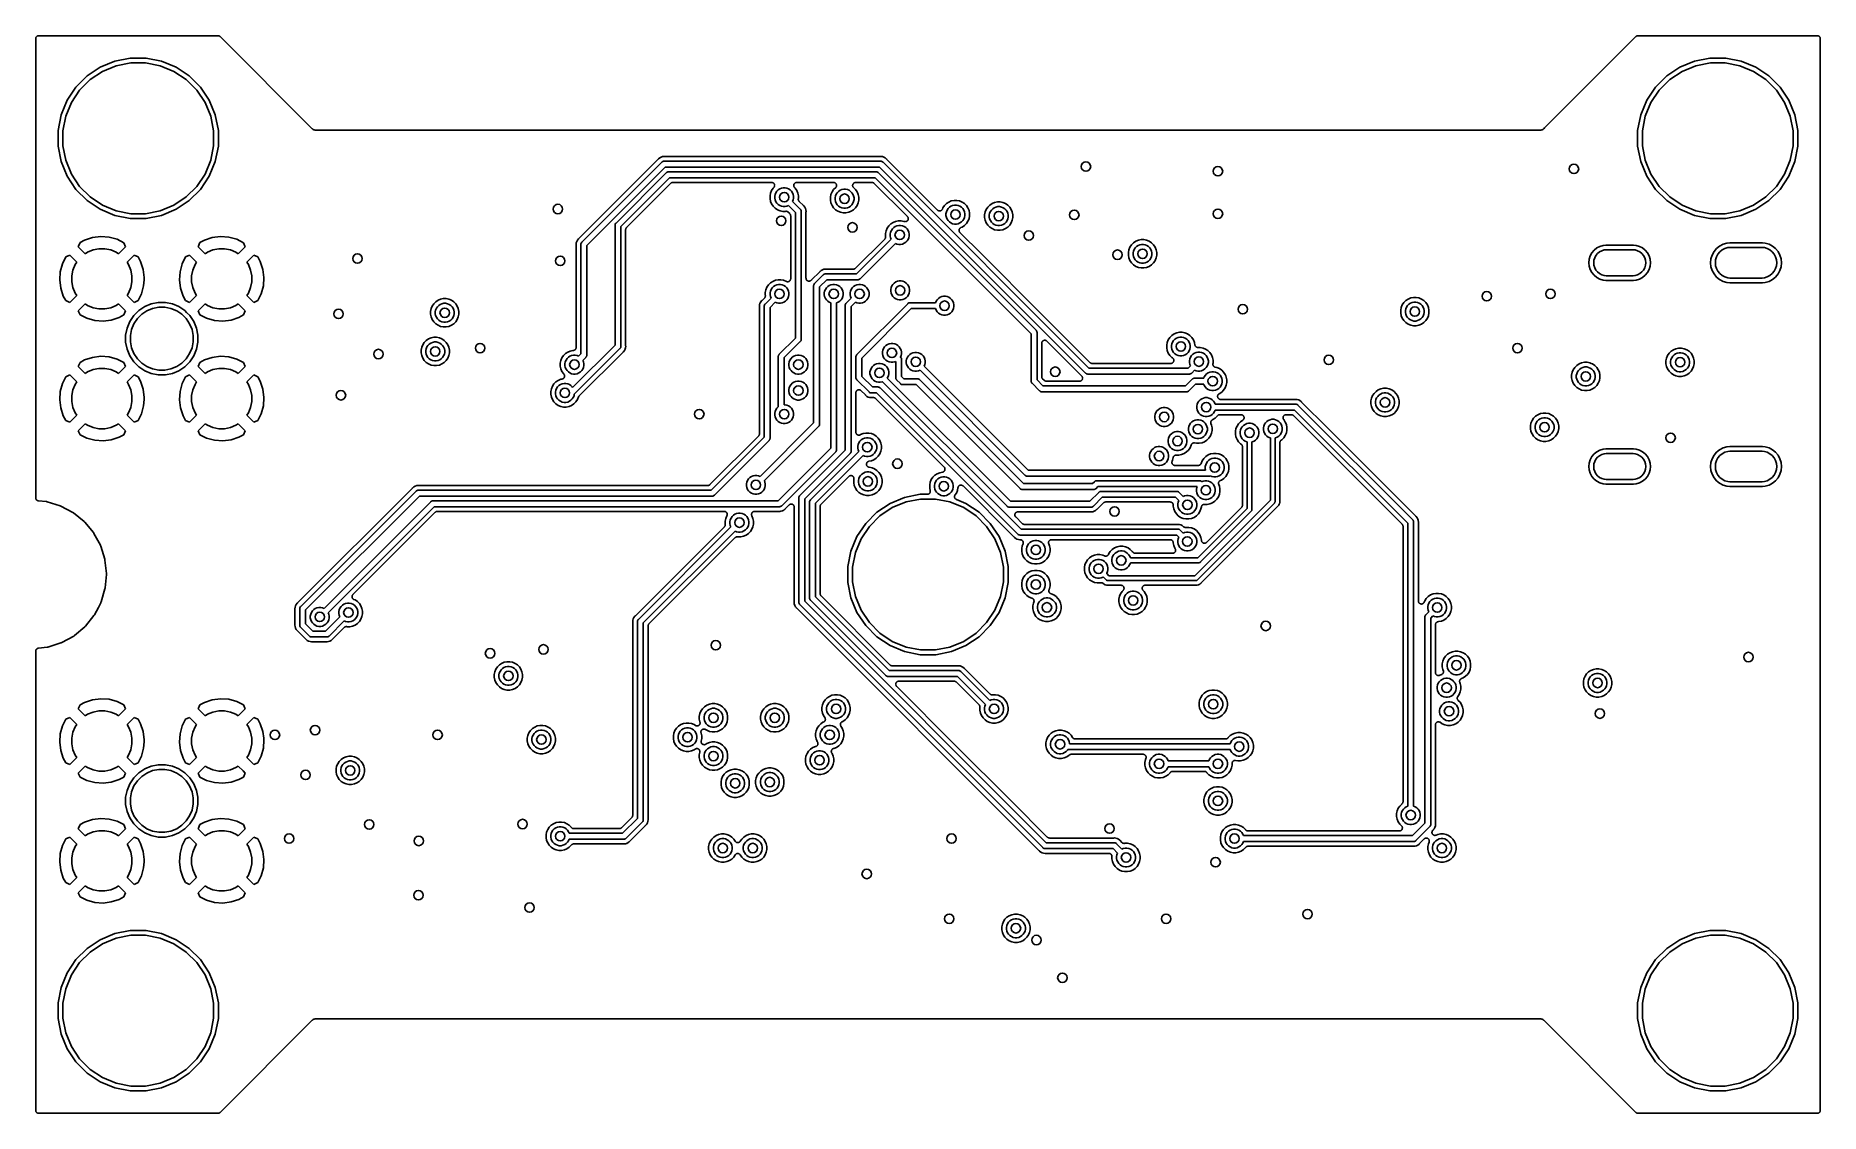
# Model space of a CAD drawing. Extents: x 113.2 to 188.8, y -123.8 to -78.2.
import ezdxf

# ---------------------------------------------------------------- set-up
doc = ezdxf.new("R2010")
doc.units = 0
doc.layers.add('BLACK', color=7, linetype='CONTINUOUS')

msp = doc.modelspace()

# ---------------------------------------------------------------- linework, layer by layer
at = {"layer": 'BLACK', "linetype": 'CONTINUOUS'}
for p, q in [((113.151, -78.2759), (113.152, -78.264)), ((113.151, -78.2768), (113.151, -78.2759)), ((113.151, -78.2777), (113.151, -78.2768)), ((113.151, -78.2768), (113.151, -78.2768)), ((113.151, -78.2768), (113.151, -78.2768)), ((113.151, -97.7482), (113.151, -78.2777)), ((113.152, -78.264), (113.153, -78.2522)), ((113.153, -78.2513), (113.157, -78.2399)), ((113.153, -78.2517), (113.153, -78.2513)), ((113.153, -78.2522), (113.153, -78.2517)), ((113.157, -78.2399), (113.161, -78.2285)), ((113.161, -78.2277), (113.167, -78.2172)), ((113.161, -78.2281), (113.161, -78.2277)), ((113.161, -78.2285), (113.161, -78.2281)), ((113.167, -78.2172), (113.172, -78.2067)), ((113.172, -78.2067), (113.173, -78.2063)), ((113.173, -78.2059), (113.181, -78.1968)), ((113.173, -78.2063), (113.173, -78.2059)), ((113.181, -78.1968), (113.188, -78.1876)), ((113.188, -78.1876), (113.189, -78.1873)), ((113.189, -78.187), (113.198, -78.1795)), ((113.189, -78.1873), (113.189, -78.187)), ((113.198, -78.1795), (113.207, -78.1719)), ((113.207, -78.1719), (113.208, -78.1717)), ((113.208, -78.1714), (113.219, -78.1659)), ((113.208, -78.1717), (113.208, -78.1714)), ((113.219, -78.1659), (113.229, -78.1603)), ((113.229, -78.1603), (113.23, -78.1602)), ((113.23, -78.1599), (113.242, -78.1566)), ((113.23, -78.1602), (113.23, -78.1599)), ((113.242, -78.1566), (113.253, -78.1531)), ((113.253, -78.1531), (113.254, -78.1529)), ((113.253, -78.1531), (113.253, -78.1531)), ((113.254, -78.1529), (113.266, -78.1519)), ((113.266, -78.1519), (113.278, -78.1507)), ((113.278, -78.1507), (120.885, -78.1507)), ((120.885, -78.1507), (120.885, -78.1507)), ((120.885, -78.1507), (120.885, -78.1507)), ((120.885, -78.1507), (120.885, -78.1507)), ((120.885, -78.1507), (120.887, -78.1507)), ((120.887, -78.1507), (120.898, -78.152)), ((120.898, -78.152), (120.91, -78.1532)), ((120.91, -78.1532), (120.911, -78.1534)), ((120.911, -78.1534), (120.911, -78.1535)), ((120.911, -78.1535), (120.923, -78.157)), ((120.923, -78.157), (120.934, -78.1605)), ((120.934, -78.1605), (120.934, -78.1608)), ((120.934, -78.1608), (120.935, -78.161)), ((120.935, -78.161), (120.945, -78.1666)), ((120.945, -78.1666), (120.956, -78.1722)), ((120.956, -78.1722), (120.956, -78.1726)), ((120.956, -78.1726), (120.957, -78.1729)), ((120.957, -78.1729), (120.966, -78.1804)), ((120.966, -78.1804), (120.975, -78.1879)), ((120.975, -78.1879), (124.884, -82.0969)), ((177.15, -82.0628), (181.025, -78.1879)), ((181.025, -78.1879), (181.026, -78.1876)), ((181.026, -78.1867), (181.036, -78.1793)), ((181.026, -78.1876), (181.026, -78.1867)), ((181.026, -78.1876), (181.026, -78.1876)), ((181.026, -78.1876), (181.026, -78.1876)), ((181.036, -78.1793), (181.045, -78.1719)), ((181.045, -78.1716), (181.046, -78.1712)), ((181.045, -78.1719), (181.045, -78.1716)), ((181.046, -78.1712), (181.056, -78.1658)), ((181.056, -78.1658), (181.067, -78.1603)), ((181.067, -78.1601), (181.068, -78.1598)), ((181.067, -78.1603), (181.067, -78.1601)), ((181.068, -78.1598), (181.079, -78.1565)), ((181.079, -78.1565), (181.09, -78.1531)), ((181.09, -78.1531), (181.091, -78.1531)), ((181.091, -78.1531), (181.092, -78.1529)), ((181.092, -78.1529), (181.103, -78.1518)), ((181.103, -78.1518), (181.115, -78.1507)), ((181.115, -78.1507), (188.722, -78.1507)), ((188.722, -78.1507), (188.723, -78.1507)), ((188.723, -78.1507), (188.723, -78.1507)), ((188.723, -78.1507), (188.723, -78.1507)), ((188.723, -78.1507), (188.724, -78.1507)), ((188.724, -78.1507), (188.736, -78.152)), ((188.736, -78.152), (188.748, -78.1533)), ((188.748, -78.1533), (188.748, -78.1534)), ((188.748, -78.1534), (188.749, -78.1535)), ((188.749, -78.1535), (188.76, -78.1571)), ((188.76, -78.1571), (188.772, -78.1606)), ((188.772, -78.1606), (188.772, -78.1608)), ((188.772, -78.1608), (188.772, -78.161)), ((188.772, -78.161), (188.783, -78.1667)), ((188.783, -78.1667), (188.793, -78.1724)), ((188.793, -78.1724), (188.794, -78.1727)), ((188.794, -78.1727), (188.794, -78.1729)), ((188.794, -78.1729), (188.803, -78.1806)), ((188.803, -78.1806), (188.812, -78.1882)), ((188.812, -78.1882), (188.813, -78.1886)), ((188.813, -78.1886), (188.813, -78.1888)), ((188.813, -78.1888), (188.821, -78.1982)), ((188.821, -78.1982), (188.828, -78.2074)), ((188.828, -78.2074), (188.828, -78.2078)), ((188.828, -78.2078), (188.829, -78.2082)), ((188.829, -78.2082), (188.834, -78.2188)), ((188.834, -78.2188), (188.84, -78.2293)), ((188.84, -78.2293), (188.84, -78.2297)), ((188.84, -78.2297), (188.84, -78.2301)), ((188.84, -78.2301), (188.843, -78.2416)), ((188.843, -78.2416), (188.847, -78.253)), ((188.847, -78.253), (188.847, -78.2535)), ((188.847, -78.2535), (188.847, -78.2539)), ((188.847, -78.2539), (188.848, -78.2658)), ((188.848, -78.2658), (188.849, -78.2777)), ((188.849, -78.2777), (188.849, -123.722)), ((116.508, -79.2307), (115.889, -79.487)), ((115.984, -79.6642), (116.567, -79.423)), ((117.165, -79.1), (116.508, -79.2307)), ((116.567, -79.423), (117.185, -79.3)), ((117.835, -79.1), (117.165, -79.1)), ((117.185, -79.3), (117.815, -79.3)), ((117.815, -79.3), (118.433, -79.423)), ((118.492, -79.2307), (117.835, -79.1)), ((118.433, -79.423), (119.016, -79.6642)), ((119.111, -79.487), (118.492, -79.2307)), ((183.508, -79.2307), (182.889, -79.487)), ((182.984, -79.6642), (183.567, -79.423)), ((184.165, -79.1), (183.508, -79.2307)), ((183.567, -79.423), (184.185, -79.3)), ((184.835, -79.1), (184.165, -79.1)), ((184.185, -79.3), (184.815, -79.3)), ((184.815, -79.3), (185.433, -79.423)), ((185.492, -79.2307), (184.835, -79.1)), ((185.433, -79.423), (186.016, -79.6642)), ((186.111, -79.487), (185.492, -79.2307)), ((115.333, -79.859), (114.859, -80.3326)), ((115.014, -80.4601), (115.46, -80.0144)), ((115.889, -79.487), (115.333, -79.859)), ((115.46, -80.0144), (115.984, -79.6642)), ((119.016, -79.6642), (119.54, -80.0144)), ((119.667, -79.859), (119.111, -79.487)), ((119.54, -80.0144), (119.986, -80.4601)), ((120.141, -80.3326), (119.667, -79.859)), ((182.333, -79.859), (181.859, -80.3326)), ((182.014, -80.4601), (182.46, -80.0144)), ((182.889, -79.487), (182.333, -79.859)), ((182.46, -80.0144), (182.984, -79.6642)), ((186.016, -79.6642), (186.54, -80.0144)), ((186.667, -79.859), (186.111, -79.487)), ((186.54, -80.0144), (186.986, -80.4601)), ((187.141, -80.3326), (186.667, -79.859)), ((114.487, -80.8895), (114.231, -81.5083)), ((114.423, -81.5666), (114.664, -80.9842)), ((114.859, -80.3326), (114.487, -80.8895)), ((114.664, -80.9842), (115.014, -80.4601)), ((119.986, -80.4601), (120.336, -80.9842)), ((120.513, -80.8895), (120.141, -80.3326)), ((120.336, -80.9842), (120.577, -81.5666)), ((120.769, -81.5083), (120.513, -80.8895)), ((181.487, -80.8895), (181.231, -81.5083)), ((181.423, -81.5666), (181.664, -80.9842)), ((181.859, -80.3326), (181.487, -80.8895)), ((181.664, -80.9842), (182.014, -80.4601)), ((186.986, -80.4601), (187.336, -80.9842)), ((187.513, -80.8895), (187.141, -80.3326)), ((187.336, -80.9842), (187.577, -81.5666)), ((187.769, -81.5083), (187.513, -80.8895)), ((114.231, -81.5083), (114.1, -82.1651)), ((114.3, -82.1848), (114.423, -81.5666)), ((120.577, -81.5666), (120.7, -82.1848)), ((120.9, -82.1651), (120.769, -81.5083)), ((181.231, -81.5083), (181.1, -82.1651)), ((181.3, -82.1848), (181.423, -81.5666)), ((187.577, -81.5666), (187.7, -82.1848)), ((187.9, -82.1651), (187.769, -81.5083)), ((114.1, -82.1651), (114.1, -82.8349)), ((114.3, -82.8152), (114.3, -82.1848)), ((120.7, -82.1848), (120.7, -82.8152)), ((120.9, -82.8349), (120.9, -82.1651)), ((124.884, -82.0969), (124.885, -82.0982)), ((124.885, -82.0982), (124.888, -82.1024)), ((124.888, -82.1024), (124.892, -82.1062)), ((124.892, -82.1062), (124.893, -82.1071)), ((124.893, -82.1071), (124.916, -82.1259)), ((124.916, -82.1259), (124.942, -82.1399)), ((124.942, -82.1399), (124.97, -82.1485)), ((124.97, -82.1485), (124.999, -82.1513)), ((124.999, -82.1513), (124.999, -82.1513)), ((124.999, -82.1513), (125, -82.1514)), ((125, -82.1514), (125.001, -82.1513)), ((125.001, -82.1513), (125.003, -82.1512)), ((125.003, -82.1512), (125.008, -82.1512)), ((125.008, -82.1512), (125.014, -82.1507)), ((125.014, -82.1507), (176.986, -82.1507)), ((176.986, -82.1507), (176.988, -82.1507)), ((176.988, -82.1507), (176.993, -82.1513)), ((176.993, -82.1513), (176.999, -82.1513)), ((176.999, -82.1513), (177, -82.1514)), ((177, -82.1514), (177.001, -82.1513)), ((177.001, -82.1513), (177.03, -82.1485)), ((177.001, -82.1513), (177.001, -82.1513)), ((177.03, -82.1485), (177.058, -82.1399)), ((177.058, -82.1399), (177.084, -82.1259)), ((177.084, -82.1259), (177.107, -82.1071)), ((177.107, -82.1071), (177.108, -82.1061)), ((177.108, -82.1061), (177.109, -82.1048)), ((177.109, -82.1048), (177.113, -82.101)), ((177.113, -82.101), (177.116, -82.0969)), ((177.116, -82.0969), (177.15, -82.0628)), ((181.1, -82.1651), (181.1, -82.8349)), ((181.3, -82.8152), (181.3, -82.1848)), ((187.7, -82.1848), (187.7, -82.8152)), ((187.9, -82.8349), (187.9, -82.1651)), ((114.1, -82.8349), (114.231, -83.4917)), ((114.423, -83.4334), (114.3, -82.8152)), ((120.7, -82.8152), (120.577, -83.4334)), ((120.769, -83.4917), (120.9, -82.8349)), ((181.1, -82.8349), (181.231, -83.4917)), ((181.423, -83.4334), (181.3, -82.8152)), ((187.7, -82.8152), (187.577, -83.4334)), ((187.769, -83.4917), (187.9, -82.8349)), ((114.231, -83.4917), (114.487, -84.1105)), ((114.664, -84.0158), (114.423, -83.4334)), ((115.014, -84.5399), (114.664, -84.0158)), ((120.336, -84.0158), (119.986, -84.5399)), ((120.577, -83.4334), (120.336, -84.0158)), ((120.513, -84.1105), (120.769, -83.4917)), ((139.554, -83.3859), (136.186, -86.7545)), ((136.316, -86.9073), (139.707, -83.5159)), ((139.852, -83.725), (136.525, -87.0518)), ((137.766, -86.0937), (139.894, -83.966)), ((139.558, -83.3818), (139.554, -83.3859)), ((139.562, -83.378), (139.558, -83.3818)), ((139.563, -83.3767), (139.562, -83.378)), ((139.569, -83.3691), (139.563, -83.3767)), ((139.619, -83.3285), (139.569, -83.3691)), ((139.675, -83.2983), (139.619, -83.3285)), ((139.736, -83.2797), (139.675, -83.2983)), ((139.707, -83.5159), (139.711, -83.5112)), ((139.711, -83.5112), (139.716, -83.5073)), ((139.716, -83.5073), (139.73, -83.4956)), ((139.716, -83.5073), (139.716, -83.5073)), ((139.73, -83.4956), (139.752, -83.484)), ((139.8, -83.2734), (139.736, -83.2797)), ((139.752, -83.484), (139.775, -83.4768)), ((139.775, -83.4768), (139.794, -83.475)), ((139.794, -83.475), (139.8, -83.4744)), ((139.794, -83.475), (139.794, -83.475)), ((139.81, -83.2744), (139.8, -83.2734)), ((139.8, -83.4744), (139.806, -83.475)), ((139.806, -83.475), (148.994, -83.475)), ((139.815, -83.2744), (139.81, -83.2744)), ((139.82, -83.275), (139.815, -83.2744)), ((139.822, -83.275), (139.82, -83.275)), ((148.978, -83.275), (139.822, -83.275)), ((148.948, -83.725), (139.852, -83.725)), ((139.894, -83.966), (139.898, -83.9612)), ((139.898, -83.9612), (139.905, -83.955)), ((139.905, -83.955), (139.917, -83.9456)), ((139.917, -83.9456), (139.938, -83.934)), ((139.938, -83.934), (139.962, -83.9268)), ((139.962, -83.9268), (139.98, -83.925)), ((139.98, -83.925), (139.986, -83.9244)), ((139.98, -83.925), (139.98, -83.925)), ((139.986, -83.9244), (139.993, -83.925)), ((139.993, -83.925), (148.807, -83.925)), ((148.807, -83.925), (148.814, -83.9244)), ((148.814, -83.9244), (148.82, -83.925)), ((148.82, -83.925), (148.82, -83.925)), ((148.82, -83.925), (148.838, -83.9268)), ((148.838, -83.9268), (148.862, -83.934)), ((148.862, -83.934), (148.883, -83.9456)), ((148.883, -83.9456), (148.902, -83.9612)), ((148.902, -83.9612), (148.906, -83.966)), ((148.906, -83.966), (155.584, -90.6437)), ((157.68, -92.4571), (148.948, -83.725)), ((148.983, -83.2745), (148.978, -83.275)), ((148.988, -83.2745), (148.983, -83.2745)), ((148.99, -83.2744), (148.988, -83.2745)), ((149, -83.2734), (148.99, -83.2744)), ((148.994, -83.475), (149, -83.4744)), ((149.01, -83.2744), (149, -83.2734)), ((149, -83.4744), (149.006, -83.475)), ((149.006, -83.475), (149.006, -83.475)), ((149.006, -83.475), (149.025, -83.4768)), ((149.064, -83.2797), (149.01, -83.2744)), ((149.01, -83.2744), (149.01, -83.2744)), ((149.025, -83.4768), (149.048, -83.484)), ((149.048, -83.484), (149.07, -83.4956)), ((149.125, -83.2983), (149.064, -83.2797)), ((149.07, -83.4956), (149.089, -83.5112)), ((149.089, -83.5112), (149.093, -83.516)), ((149.093, -83.516), (157.825, -92.248)), ((149.181, -83.3285), (149.125, -83.2983)), ((149.231, -83.3691), (149.181, -83.3285)), ((149.237, -83.3767), (149.231, -83.3691)), ((149.241, -83.3805), (149.237, -83.3767)), ((149.244, -83.3846), (149.241, -83.3805)), ((149.246, -83.3859), (149.244, -83.3846)), ((151.403, -85.5437), (149.246, -83.3859)), ((181.231, -83.4917), (181.487, -84.1105)), ((181.664, -84.0158), (181.423, -83.4334)), ((182.014, -84.5399), (181.664, -84.0158)), ((187.336, -84.0158), (186.986, -84.5399)), ((187.577, -83.4334), (187.336, -84.0158)), ((187.513, -84.1105), (187.769, -83.4917)), ((114.487, -84.1105), (114.859, -84.6674)), ((114.859, -84.6674), (115.333, -85.141)), ((115.46, -84.9856), (115.014, -84.5399)), ((119.986, -84.5399), (119.54, -84.9856)), ((119.667, -85.141), (120.141, -84.6674)), ((120.141, -84.6674), (120.513, -84.1105)), ((140.038, -84.175), (137.975, -86.2382)), ((138.212, -86.2838), (140.084, -84.4122)), ((148.762, -84.175), (140.038, -84.175)), ((140.084, -84.4119), (140.085, -84.411)), ((140.084, -84.4122), (140.084, -84.4119)), ((140.084, -84.4119), (140.084, -84.4119)), ((140.084, -84.4119), (140.084, -84.4119)), ((140.085, -84.411), (140.094, -84.4036)), ((140.094, -84.4036), (140.103, -84.3962)), ((140.103, -84.3962), (140.104, -84.3959)), ((140.104, -84.3955), (140.115, -84.3901)), ((140.104, -84.3959), (140.104, -84.3955)), ((140.115, -84.3901), (140.125, -84.3846)), ((140.125, -84.3846), (140.126, -84.3844)), ((140.126, -84.3841), (140.138, -84.3808)), ((140.126, -84.3844), (140.126, -84.3841)), ((140.138, -84.3808), (140.149, -84.3774)), ((140.149, -84.3774), (140.15, -84.3774)), ((140.15, -84.3772), (140.162, -84.3762)), ((140.15, -84.3774), (140.15, -84.3772)), ((140.162, -84.3762), (140.174, -84.375)), ((140.174, -84.375), (144.37, -84.375)), ((144.368, -84.7158), (144.323, -84.825)), ((144.434, -84.6175), (144.368, -84.7158)), ((144.37, -84.375), (144.371, -84.375)), ((144.371, -84.375), (144.371, -84.375)), ((144.371, -84.375), (144.371, -84.375)), ((144.371, -84.375), (144.372, -84.375)), ((144.372, -84.375), (144.384, -84.3764)), ((144.384, -84.3764), (144.396, -84.3777)), ((144.396, -84.3777), (144.396, -84.3778)), ((144.396, -84.3778), (144.396, -84.3778)), ((144.396, -84.3778), (144.408, -84.3814)), ((144.408, -84.3814), (144.419, -84.3851)), ((144.419, -84.3851), (144.42, -84.3852)), ((144.42, -84.3852), (144.42, -84.3853)), ((144.42, -84.3853), (144.431, -84.3911)), ((144.431, -84.3911), (144.441, -84.397)), ((144.46, -84.5918), (144.434, -84.6175)), ((144.441, -84.397), (144.441, -84.3971)), ((144.441, -84.3971), (144.442, -84.3972)), ((144.442, -84.3972), (144.451, -84.405)), ((144.451, -84.405), (144.46, -84.4128)), ((144.46, -84.4128), (144.46, -84.413)), ((144.46, -84.413), (144.461, -84.4132)), ((144.467, -84.5824), (144.46, -84.5918)), ((144.461, -84.4132), (144.468, -84.4226)), ((144.475, -84.573), (144.467, -84.5824)), ((144.468, -84.4226), (144.476, -84.4321)), ((144.481, -84.562), (144.475, -84.5727)), ((144.475, -84.5727), (144.475, -84.5728)), ((144.475, -84.5728), (144.475, -84.573)), ((144.476, -84.4321), (144.476, -84.4323)), ((144.476, -84.4323), (144.476, -84.4325)), ((144.476, -84.4325), (144.482, -84.4431)), ((144.487, -84.5512), (144.481, -84.562)), ((144.482, -84.4431), (144.487, -84.454)), ((144.487, -84.454), (144.488, -84.4542)), ((144.491, -84.5391), (144.487, -84.5508)), ((144.487, -84.5508), (144.487, -84.551)), ((144.487, -84.551), (144.487, -84.5512)), ((144.488, -84.4542), (144.488, -84.4544)), ((144.488, -84.4544), (144.491, -84.4658)), ((144.491, -84.4658), (144.495, -84.4778)), ((144.494, -84.5275), (144.491, -84.5391)), ((144.496, -84.515), (144.494, -84.5271)), ((144.494, -84.5271), (144.494, -84.5273)), ((144.494, -84.5273), (144.494, -84.5275)), ((144.495, -84.4778), (144.495, -84.478)), ((144.495, -84.478), (144.495, -84.4782)), ((144.495, -84.4782), (144.496, -84.4902)), ((144.496, -84.4902), (144.497, -84.5025)), ((144.497, -84.5029), (144.496, -84.515)), ((144.497, -84.5025), (144.497, -84.5027)), ((144.497, -84.5027), (144.497, -84.5029)), ((144.546, -84.8105), (144.589, -84.745)), ((144.589, -84.745), (144.645, -84.6893)), ((144.645, -84.6893), (144.711, -84.6455)), ((144.711, -84.6455), (144.783, -84.6154)), ((144.783, -84.6154), (144.861, -84.6)), ((144.861, -84.6), (144.939, -84.6)), ((144.939, -84.6), (145.017, -84.6154)), ((145.017, -84.6154), (145.089, -84.6455)), ((145.089, -84.6455), (145.155, -84.6893)), ((145.155, -84.6893), (145.211, -84.745)), ((145.211, -84.745), (145.254, -84.8105)), ((145.303, -84.5007), (145.304, -84.4886)), ((145.303, -84.5009), (145.303, -84.5007)), ((145.303, -84.5011), (145.303, -84.5009)), ((145.304, -84.5132), (145.303, -84.5011)), ((145.304, -84.4886), (145.306, -84.4765)), ((145.305, -84.5254), (145.304, -84.5132)), ((145.305, -84.5256), (145.305, -84.5254)), ((145.305, -84.5258), (145.305, -84.5256)), ((145.309, -84.5373), (145.305, -84.5258)), ((145.306, -84.476), (145.309, -84.4645)), ((145.306, -84.4763), (145.306, -84.476)), ((145.306, -84.4765), (145.306, -84.4763)), ((145.309, -84.4645), (145.313, -84.4528)), ((145.312, -84.5492), (145.309, -84.5373)), ((145.312, -84.5494), (145.312, -84.5492)), ((145.312, -84.5496), (145.312, -84.5494)), ((145.318, -84.5604), (145.312, -84.5496)), ((145.313, -84.4524), (145.319, -84.4417)), ((145.313, -84.4526), (145.313, -84.4524)), ((145.313, -84.4528), (145.313, -84.4526)), ((145.324, -84.5712), (145.318, -84.5604)), ((145.319, -84.4417), (145.325, -84.431)), ((145.324, -84.5714), (145.324, -84.5712)), ((145.324, -84.5716), (145.324, -84.5714)), ((145.332, -84.581), (145.324, -84.5716)), ((145.325, -84.4306), (145.333, -84.4212)), ((145.325, -84.4308), (145.325, -84.4306)), ((145.325, -84.431), (145.325, -84.4308)), ((145.339, -84.5905), (145.332, -84.581)), ((145.333, -84.4212), (145.341, -84.4119)), ((145.339, -84.5909), (145.339, -84.5905)), ((145.34, -84.5918), (145.339, -84.5909)), ((145.339, -84.5909), (145.339, -84.5909)), ((145.339, -84.5909), (145.339, -84.5909)), ((145.366, -84.6175), (145.34, -84.5918)), ((145.341, -84.4116), (145.35, -84.4039)), ((145.341, -84.4118), (145.341, -84.4116)), ((145.341, -84.4119), (145.341, -84.4118)), ((145.35, -84.4039), (145.36, -84.3962)), ((145.36, -84.396), (145.371, -84.3903)), ((145.36, -84.3961), (145.36, -84.396)), ((145.36, -84.3962), (145.36, -84.3961)), ((145.432, -84.7158), (145.366, -84.6175)), ((145.371, -84.3903), (145.382, -84.3846)), ((145.382, -84.3844), (145.394, -84.381)), ((145.382, -84.3845), (145.382, -84.3844)), ((145.382, -84.3846), (145.382, -84.3845)), ((145.394, -84.381), (145.405, -84.3774)), ((145.405, -84.3774), (145.406, -84.3774)), ((145.406, -84.3773), (145.418, -84.3762)), ((145.406, -84.3774), (145.406, -84.3773)), ((145.418, -84.3762), (145.43, -84.375)), ((145.43, -84.375), (146.995, -84.375)), ((145.477, -84.825), (145.432, -84.7158)), ((146.931, -84.7781), (146.885, -84.8873)), ((146.996, -84.6799), (146.931, -84.7781)), ((146.995, -84.375), (146.996, -84.375)), ((146.996, -84.375), (146.996, -84.375)), ((146.996, -84.375), (146.996, -84.375)), ((146.996, -84.375), (146.996, -84.375)), ((146.996, -84.375), (147.009, -84.3764)), ((147.084, -84.5918), (146.996, -84.6799)), ((147.009, -84.3764), (147.021, -84.3777)), ((147.021, -84.3777), (147.021, -84.3778)), ((147.021, -84.3778), (147.021, -84.3778)), ((147.021, -84.3778), (147.033, -84.3815)), ((147.033, -84.3815), (147.044, -84.3851)), ((147.044, -84.3851), (147.044, -84.3852)), ((147.044, -84.3852), (147.045, -84.3853)), ((147.045, -84.3853), (147.055, -84.3913)), ((147.055, -84.3913), (147.066, -84.397)), ((147.066, -84.397), (147.066, -84.3971)), ((147.066, -84.3971), (147.066, -84.3972)), ((147.066, -84.3972), (147.076, -84.4052)), ((147.076, -84.4052), (147.085, -84.4128)), ((147.092, -84.5825), (147.084, -84.5918)), ((147.085, -84.4128), (147.085, -84.413)), ((147.085, -84.413), (147.085, -84.4132)), ((147.085, -84.4132), (147.093, -84.4228)), ((147.1, -84.573), (147.092, -84.5825)), ((147.093, -84.4228), (147.101, -84.4321)), ((147.106, -84.5621), (147.1, -84.5727)), ((147.1, -84.5727), (147.1, -84.5728)), ((147.1, -84.5728), (147.1, -84.573)), ((147.101, -84.4321), (147.101, -84.4323)), ((147.101, -84.4323), (147.101, -84.4325)), ((147.101, -84.4325), (147.106, -84.4434)), ((147.106, -84.4434), (147.112, -84.454)), ((147.112, -84.5512), (147.106, -84.5621)), ((147.112, -84.454), (147.112, -84.4542)), ((147.112, -84.4542), (147.112, -84.4544)), ((147.112, -84.4544), (147.116, -84.4661)), ((147.115, -84.5394), (147.112, -84.5508)), ((147.112, -84.5508), (147.112, -84.551)), ((147.112, -84.551), (147.112, -84.5512)), ((147.119, -84.5275), (147.115, -84.5394)), ((147.116, -84.4661), (147.119, -84.4778)), ((147.119, -84.4778), (147.119, -84.478)), ((147.119, -84.478), (147.119, -84.4782)), ((147.119, -84.4782), (147.12, -84.4904)), ((147.12, -84.5151), (147.119, -84.5271)), ((147.119, -84.5271), (147.119, -84.5273)), ((147.119, -84.5273), (147.119, -84.5275)), ((147.12, -84.4904), (147.122, -84.5025)), ((147.122, -84.5029), (147.12, -84.5151)), ((147.122, -84.5025), (147.122, -84.5027)), ((147.122, -84.5027), (147.122, -84.5029)), ((147.152, -84.8074), (147.207, -84.7516)), ((147.207, -84.7516), (147.273, -84.7079)), ((147.273, -84.7079), (147.346, -84.6777)), ((147.346, -84.6777), (147.423, -84.6623)), ((147.423, -84.6623), (147.502, -84.6623)), ((147.502, -84.6623), (147.579, -84.6777)), ((147.579, -84.6777), (147.652, -84.7079)), ((147.652, -84.7079), (147.717, -84.7516)), ((147.717, -84.7516), (147.773, -84.8074)), ((147.803, -84.5007), (147.804, -84.4886)), ((147.803, -84.5009), (147.803, -84.5007)), ((147.803, -84.5011), (147.803, -84.5009)), ((147.804, -84.5132), (147.803, -84.5011)), ((147.804, -84.4886), (147.806, -84.4765)), ((147.805, -84.5254), (147.804, -84.5132)), ((147.805, -84.5256), (147.805, -84.5254)), ((147.805, -84.5258), (147.805, -84.5256)), ((147.809, -84.5373), (147.805, -84.5258)), ((147.806, -84.476), (147.809, -84.4645)), ((147.806, -84.4763), (147.806, -84.476)), ((147.806, -84.4765), (147.806, -84.4763)), ((147.809, -84.4645), (147.813, -84.4528)), ((147.812, -84.5492), (147.809, -84.5373)), ((147.812, -84.5494), (147.812, -84.5492)), ((147.812, -84.5496), (147.812, -84.5494)), ((147.818, -84.5604), (147.812, -84.5496)), ((147.813, -84.4524), (147.819, -84.4417)), ((147.813, -84.4526), (147.813, -84.4524)), ((147.813, -84.4528), (147.813, -84.4526)), ((147.824, -84.5712), (147.818, -84.5604)), ((147.819, -84.4417), (147.825, -84.431)), ((147.824, -84.5714), (147.824, -84.5712)), ((147.824, -84.5716), (147.824, -84.5714)), ((147.832, -84.581), (147.824, -84.5716)), ((147.825, -84.4306), (147.833, -84.4212)), ((147.825, -84.4308), (147.825, -84.4306)), ((147.825, -84.431), (147.825, -84.4308)), ((147.839, -84.5905), (147.832, -84.581)), ((147.833, -84.4212), (147.841, -84.4119)), ((147.839, -84.5909), (147.839, -84.5905)), ((147.84, -84.5918), (147.839, -84.5909)), ((147.839, -84.5909), (147.839, -84.5909)), ((147.839, -84.5909), (147.839, -84.5909)), ((147.928, -84.6799), (147.84, -84.5918)), ((147.841, -84.4116), (147.85, -84.4039)), ((147.841, -84.4118), (147.841, -84.4116)), ((147.841, -84.4119), (147.841, -84.4118)), ((147.85, -84.4039), (147.86, -84.3962)), ((147.86, -84.396), (147.871, -84.3903)), ((147.86, -84.3961), (147.86, -84.396)), ((147.86, -84.3962), (147.86, -84.3961)), ((147.871, -84.3903), (147.882, -84.3846)), ((147.882, -84.3844), (147.894, -84.381)), ((147.882, -84.3845), (147.882, -84.3844)), ((147.882, -84.3846), (147.882, -84.3845)), ((147.894, -84.381), (147.905, -84.3774)), ((147.905, -84.3774), (147.906, -84.3774)), ((147.906, -84.3773), (147.918, -84.3762)), ((147.906, -84.3774), (147.906, -84.3773)), ((147.918, -84.3762), (147.93, -84.375)), ((147.994, -84.7781), (147.928, -84.6799)), ((147.93, -84.375), (148.626, -84.375)), ((148.039, -84.8873), (147.994, -84.7781)), ((148.626, -84.375), (148.627, -84.375)), ((148.627, -84.375), (148.627, -84.375)), ((148.627, -84.375), (148.627, -84.375)), ((148.627, -84.375), (148.628, -84.375)), ((148.628, -84.375), (148.64, -84.3763)), ((148.64, -84.3763), (148.651, -84.3775)), ((148.651, -84.3775), (148.652, -84.3777)), ((148.652, -84.3777), (148.653, -84.3778)), ((148.653, -84.3778), (148.664, -84.3813)), ((148.664, -84.3813), (148.675, -84.3848)), ((148.675, -84.3848), (148.676, -84.3851)), ((148.676, -84.3851), (148.676, -84.3853)), ((148.676, -84.3853), (148.687, -84.391)), ((148.687, -84.391), (148.697, -84.3965)), ((148.697, -84.3965), (148.698, -84.3969)), ((148.698, -84.3969), (148.698, -84.3972)), ((148.698, -84.3972), (148.707, -84.4047)), ((148.707, -84.4047), (148.716, -84.4122)), ((148.716, -84.4122), (150.124, -85.8205)), ((155.375, -90.7882), (148.762, -84.175)), ((181.487, -84.1105), (181.859, -84.6674)), ((181.859, -84.6674), (182.333, -85.141)), ((182.46, -84.9856), (182.014, -84.5399)), ((186.986, -84.5399), (186.54, -84.9856)), ((186.667, -85.141), (187.141, -84.6674)), ((187.141, -84.6674), (187.513, -84.1105)), ((115.333, -85.141), (115.889, -85.513)), ((115.984, -85.3358), (115.46, -84.9856)), ((115.889, -85.513), (116.508, -85.7693)), ((116.567, -85.577), (115.984, -85.3358)), ((119.016, -85.3358), (118.433, -85.577)), ((118.492, -85.7693), (119.111, -85.513)), ((119.54, -84.9856), (119.016, -85.3358)), ((119.111, -85.513), (119.667, -85.141)), ((144.323, -84.825), (144.3, -84.9409)), ((144.3, -84.9409), (144.3, -85.0591)), ((144.3, -85.0591), (144.323, -85.175)), ((144.323, -85.175), (144.368, -85.2842)), ((144.368, -85.2842), (144.434, -85.3825)), ((144.434, -85.3825), (144.518, -85.466)), ((144.5, -84.9606), (144.515, -84.8833)), ((144.5, -85.0394), (144.5, -84.9606)), ((144.515, -85.1167), (144.5, -85.0394)), ((144.515, -84.8833), (144.546, -84.8105)), ((144.546, -85.1895), (144.515, -85.1167)), ((144.518, -85.466), (144.616, -85.5317)), ((144.589, -85.255), (144.546, -85.1895)), ((144.645, -85.3107), (144.589, -85.255)), ((144.616, -85.5317), (144.725, -85.5769)), ((144.711, -85.3545), (144.645, -85.3107)), ((144.783, -85.3846), (144.711, -85.3545)), ((144.861, -85.4), (144.783, -85.3846)), ((144.939, -85.4), (144.861, -85.4)), ((145.017, -85.3846), (144.939, -85.4)), ((145.081, -85.3579), (145.017, -85.3846)), ((145.375, -85.6518), (145.081, -85.3579)), ((145.254, -84.8105), (145.285, -84.8833)), ((145.285, -85.1167), (145.258, -85.1811)), ((145.258, -85.1811), (145.584, -85.5073)), ((145.285, -84.8833), (145.3, -84.9606)), ((145.3, -85.0394), (145.285, -85.1167)), ((145.3, -84.9606), (145.3, -85.0394)), ((145.5, -84.9409), (145.477, -84.825)), ((145.497, -85.0838), (145.499, -85.0721)), ((145.497, -85.0844), (145.497, -85.0838)), ((145.497, -85.085), (145.497, -85.0844)), ((145.498, -85.0967), (145.497, -85.085)), ((145.499, -85.1085), (145.498, -85.0967)), ((145.499, -85.0721), (145.5, -85.0603)), ((145.5, -85.109), (145.499, -85.1085)), ((145.5, -85.0591), (145.5, -84.9409)), ((145.5, -85.0603), (145.5, -85.0591)), ((145.5, -85.1097), (145.5, -85.109)), ((145.503, -85.1209), (145.5, -85.1097)), ((145.506, -85.1323), (145.503, -85.1209)), ((145.507, -85.1328), (145.506, -85.1323)), ((145.507, -85.1334), (145.507, -85.1328)), ((145.512, -85.1438), (145.507, -85.1334)), ((145.518, -85.1543), (145.512, -85.1438)), ((145.518, -85.1547), (145.518, -85.1543)), ((145.518, -85.1553), (145.518, -85.1547)), ((145.526, -85.1644), (145.518, -85.1553)), ((145.533, -85.1736), (145.526, -85.1644)), ((145.534, -85.1745), (145.533, -85.1736)), ((145.535, -85.1749), (145.534, -85.1745)), ((145.534, -85.1745), (145.534, -85.1745)), ((145.534, -85.1745), (145.534, -85.1745)), ((145.714, -85.3545), (145.535, -85.1749)), ((145.584, -85.5073), (145.589, -85.5112)), ((145.589, -85.5112), (145.593, -85.5159)), ((145.593, -85.5159), (145.593, -85.5159)), ((145.593, -85.5159), (145.604, -85.5302)), ((145.604, -85.5302), (145.612, -85.545)), ((145.718, -85.3579), (145.714, -85.3545)), ((145.722, -85.3617), (145.718, -85.3579)), ((145.723, -85.3629), (145.722, -85.3617)), ((145.731, -85.3691), (145.723, -85.3629)), ((145.772, -85.4186), (145.731, -85.3691)), ((145.79, -85.4528), (145.772, -85.4186)), ((145.802, -85.475), (145.79, -85.4528)), ((145.82, -85.5363), (145.802, -85.475)), ((145.827, -85.6), (145.82, -85.5363)), ((146.885, -84.8873), (146.862, -85.0032)), ((146.862, -85.0032), (146.862, -85.1214)), ((146.862, -85.1214), (146.885, -85.2374)), ((146.885, -85.2374), (146.931, -85.3465)), ((146.931, -85.3465), (146.996, -85.4448)), ((146.996, -85.4448), (147.08, -85.5284)), ((147.062, -85.0229), (147.078, -84.9457)), ((147.062, -85.1017), (147.062, -85.0229)), ((147.078, -85.179), (147.062, -85.1017)), ((147.078, -84.9457), (147.108, -84.8729)), ((147.108, -85.2518), (147.078, -85.179)), ((147.08, -85.5284), (147.178, -85.5941)), ((147.108, -84.8729), (147.152, -84.8074)), ((147.152, -85.3173), (147.108, -85.2518)), ((147.207, -85.373), (147.152, -85.3173)), ((147.273, -85.4168), (147.207, -85.373)), ((147.346, -85.447), (147.273, -85.4168)), ((147.423, -85.4623), (147.346, -85.447)), ((147.502, -85.4623), (147.423, -85.4623)), ((147.579, -85.447), (147.502, -85.4623)), ((147.652, -85.4168), (147.579, -85.447)), ((147.717, -85.373), (147.652, -85.4168)), ((147.773, -85.3173), (147.717, -85.373)), ((147.747, -85.5941), (147.845, -85.5284)), ((147.773, -84.8074), (147.817, -84.8729)), ((147.817, -85.2518), (147.773, -85.3173)), ((147.817, -84.8729), (147.847, -84.9457)), ((147.847, -85.179), (147.817, -85.2518)), ((147.845, -85.5284), (147.928, -85.4448)), ((147.847, -84.9457), (147.862, -85.0229)), ((147.862, -85.1017), (147.847, -85.179)), ((147.862, -85.0229), (147.862, -85.1017)), ((147.928, -85.4448), (147.994, -85.3465)), ((147.994, -85.3465), (148.039, -85.2374)), ((148.062, -85.0032), (148.039, -84.8873)), ((148.039, -85.2374), (148.062, -85.1214)), ((148.062, -85.1214), (148.062, -85.0032)), ((151.59, -85.5353), (151.582, -85.5444)), ((151.598, -85.5259), (151.59, -85.5353)), ((151.604, -85.515), (151.598, -85.5253)), ((151.598, -85.5253), (151.598, -85.5256)), ((151.598, -85.5256), (151.598, -85.5259)), ((151.61, -85.5042), (151.604, -85.515)), ((151.631, -85.4531), (151.61, -85.5025)), ((151.61, -85.5025), (151.61, -85.5035)), ((151.61, -85.5035), (151.61, -85.5036)), ((151.61, -85.5036), (151.61, -85.5036)), ((151.61, -85.5036), (151.61, -85.5042)), ((151.697, -85.3549), (151.631, -85.4531)), ((151.78, -85.2713), (151.697, -85.3549)), ((151.878, -85.2056), (151.78, -85.2713)), ((151.808, -85.5479), (151.852, -85.4824)), ((151.852, -85.4824), (151.908, -85.4266)), ((151.988, -85.1604), (151.878, -85.2056)), ((151.908, -85.4266), (151.973, -85.3829)), ((151.973, -85.3829), (152.046, -85.3527)), ((152.104, -85.1373), (151.988, -85.1604)), ((152.046, -85.3527), (152.123, -85.3373)), ((152.222, -85.1373), (152.104, -85.1373)), ((152.123, -85.3373), (152.202, -85.3373)), ((152.202, -85.3373), (152.279, -85.3527)), ((152.338, -85.1604), (152.222, -85.1373)), ((152.279, -85.3527), (152.352, -85.3829)), ((152.447, -85.2056), (152.338, -85.1604)), ((152.352, -85.3829), (152.418, -85.4266)), ((152.418, -85.4266), (152.473, -85.4824)), ((152.545, -85.2713), (152.447, -85.2056)), ((152.473, -85.4824), (152.517, -85.5479)), ((152.629, -85.3549), (152.545, -85.2713)), ((152.694, -85.4531), (152.629, -85.3549)), ((152.74, -85.5623), (152.694, -85.4531)), ((153.468, -85.5158), (153.423, -85.625)), ((153.534, -85.4175), (153.468, -85.5158)), ((153.618, -85.334), (153.534, -85.4175)), ((153.716, -85.2683), (153.618, -85.334)), ((153.689, -85.545), (153.745, -85.4893)), ((153.825, -85.2231), (153.716, -85.2683)), ((153.745, -85.4893), (153.811, -85.4455)), ((153.811, -85.4455), (153.883, -85.4154)), ((153.941, -85.2), (153.825, -85.2231)), ((153.883, -85.4154), (153.961, -85.4)), ((154.059, -85.2), (153.941, -85.2)), ((153.961, -85.4), (154.039, -85.4)), ((154.039, -85.4), (154.117, -85.4154)), ((154.175, -85.2231), (154.059, -85.2)), ((154.117, -85.4154), (154.189, -85.4455)), ((154.284, -85.2683), (154.175, -85.2231)), ((154.189, -85.4455), (154.255, -85.4893)), ((154.255, -85.4893), (154.311, -85.545)), ((154.382, -85.334), (154.284, -85.2683)), ((154.466, -85.4175), (154.382, -85.334)), ((154.532, -85.5158), (154.466, -85.4175)), ((154.577, -85.625), (154.532, -85.5158)), ((182.333, -85.141), (182.889, -85.513)), ((182.984, -85.3358), (182.46, -84.9856)), ((182.889, -85.513), (183.508, -85.7693)), ((183.567, -85.577), (182.984, -85.3358)), ((186.016, -85.3358), (185.433, -85.577)), ((185.492, -85.7693), (186.111, -85.513)), ((186.54, -84.9856), (186.016, -85.3358)), ((186.111, -85.513), (186.667, -85.141)), ((116.508, -85.7693), (117.165, -85.9)), ((117.185, -85.7), (116.567, -85.577)), ((117.165, -85.9), (117.835, -85.9)), ((117.815, -85.7), (117.185, -85.7)), ((118.433, -85.577), (117.815, -85.7)), ((117.835, -85.9), (118.492, -85.7693)), ((137.724, -86.1864), (137.725, -86.1803)), ((137.725, -86.1925), (137.724, -86.1864)), ((137.725, -86.1803), (137.727, -86.1619)), ((137.725, -86.1803), (137.725, -86.1803)), ((137.725, -91.2712), (137.725, -86.1925)), ((137.727, -86.1619), (137.734, -86.1383)), ((137.734, -86.1383), (137.746, -86.1166)), ((137.746, -86.1166), (137.761, -86.0976)), ((137.761, -86.0976), (137.766, -86.0937)), ((137.975, -86.2382), (137.975, -91.3169)), ((138.197, -86.3019), (138.205, -86.2929)), ((138.205, -86.2929), (138.212, -86.2838)), ((144.725, -85.5769), (144.841, -85.6)), ((144.841, -85.6), (144.959, -85.6)), ((144.959, -85.6), (144.96, -85.5998)), ((144.96, -85.5998), (144.961, -85.5997)), ((144.961, -85.5996), (144.962, -85.5994)), ((144.961, -85.5997), (144.961, -85.5996)), ((144.961, -85.5997), (144.961, -85.5997)), ((144.962, -85.5994), (144.974, -85.5984)), ((144.974, -85.5984), (144.986, -85.5973)), ((144.986, -85.5973), (144.986, -85.5974)), ((144.986, -85.5974), (144.987, -85.5973)), ((144.987, -85.5973), (144.998, -85.5986)), ((144.998, -85.5986), (145.01, -85.5998)), ((145.01, -85.5998), (145.011, -85.6)), ((145.011, -85.6), (145.011, -85.6001)), ((145.011, -85.6001), (145.023, -85.6036)), ((145.023, -85.6036), (145.034, -85.6071)), ((145.034, -85.6071), (145.034, -85.6074)), ((145.034, -85.6074), (145.035, -85.6075)), ((145.035, -85.6075), (145.045, -85.6132)), ((145.045, -85.6132), (145.056, -85.6188)), ((145.056, -85.6188), (145.056, -85.6192)), ((145.056, -85.6192), (145.057, -85.6195)), ((145.057, -85.6195), (145.066, -85.627)), ((145.066, -85.627), (145.075, -85.6345)), ((145.075, -85.6345), (145.138, -85.6974)), ((145.138, -85.6974), (145.138, -85.6977)), ((145.138, -85.6977), (145.138, -85.6977)), ((145.138, -85.6977), (145.138, -85.6978)), ((145.138, -85.6978), (145.139, -85.6987)), ((145.139, -85.6987), (145.146, -85.7079)), ((145.146, -85.7079), (145.154, -85.7169)), ((145.154, -85.7169), (145.154, -85.7175)), ((145.154, -85.7175), (145.155, -85.7181)), ((145.155, -85.7181), (145.16, -85.7285)), ((145.16, -85.7285), (145.165, -85.7388)), ((145.165, -85.7388), (145.166, -85.7395)), ((145.166, -85.7395), (145.166, -85.7401)), ((145.166, -85.7401), (145.169, -85.7513)), ((145.169, -85.7513), (145.173, -85.7626)), ((145.173, -85.7626), (145.173, -85.7632)), ((145.173, -85.7632), (145.173, -85.7639)), ((145.173, -85.7639), (145.174, -85.7755)), ((145.174, -85.7755), (145.175, -85.7872)), ((145.175, -85.7872), (145.175, -88.4582)), ((145.375, -90.9752), (145.375, -85.6518)), ((145.612, -85.545), (145.616, -85.5519)), ((145.616, -85.5519), (145.623, -85.5755)), ((145.623, -85.5755), (145.625, -85.5939)), ((145.625, -85.5939), (145.625, -85.5939)), ((145.625, -85.5939), (145.626, -85.6)), ((145.626, -85.6), (145.625, -85.6061)), ((145.625, -85.6061), (145.625, -91.0209)), ((145.825, -85.6204), (145.826, -85.6151)), ((145.825, -85.6222), (145.825, -85.6204)), ((145.825, -88.4331), (145.825, -85.6222)), ((145.826, -85.6098), (145.827, -85.6)), ((145.826, -85.6151), (145.826, -85.6098)), ((147.178, -85.5941), (147.287, -85.6393)), ((147.287, -85.6393), (147.403, -85.6623)), ((147.403, -85.6623), (147.521, -85.6623)), ((147.521, -85.6623), (147.637, -85.6393)), ((147.637, -85.6393), (147.747, -85.5941)), ((149.334, -86.2175), (149.268, -86.3158)), ((149.418, -86.1339), (149.334, -86.2175)), ((149.516, -86.0683), (149.418, -86.1339)), ((149.489, -86.345), (149.545, -86.2893)), ((149.625, -86.023), (149.516, -86.0683)), ((149.545, -86.2893), (149.611, -86.2455)), ((149.611, -86.2455), (149.683, -86.2154)), ((149.741, -86), (149.625, -86.023)), ((149.683, -86.2154), (149.761, -86.2)), ((149.859, -86), (149.741, -86)), ((149.761, -86.2), (149.839, -86.2)), ((149.839, -86.2), (149.917, -86.2154)), ((149.975, -86.023), (149.859, -86)), ((149.917, -86.2154), (149.989, -86.2455)), ((149.986, -86.0276), (149.975, -86.023)), ((149.998, -86.0312), (149.986, -86.0276)), ((149.989, -86.2455), (150.055, -86.2893)), ((150.01, -86.0348), (149.998, -86.0312)), ((150.022, -86.036), (150.01, -86.0348)), ((150.01, -86.0348), (150.01, -86.0348)), ((150.01, -86.0348), (150.01, -86.0348)), ((150.034, -86.0373), (150.022, -86.036)), ((150.047, -86.0361), (150.034, -86.0373)), ((150.034, -86.0373), (150.034, -86.0373)), ((150.034, -86.0373), (150.034, -86.0373)), ((150.059, -86.035), (150.047, -86.0361)), ((150.055, -86.2893), (150.111, -86.345)), ((150.071, -86.0313), (150.059, -86.0349)), ((150.059, -86.0349), (150.059, -86.0349)), ((150.059, -86.0349), (150.059, -86.035)), ((150.083, -86.0279), (150.071, -86.0313)), ((150.094, -86.022), (150.083, -86.0278)), ((150.083, -86.0278), (150.083, -86.0278)), ((150.083, -86.0278), (150.083, -86.0279)), ((150.105, -86.0163), (150.094, -86.022)), ((150.114, -86.0083), (150.105, -86.0162)), ((150.105, -86.0162), (150.105, -86.0162)), ((150.105, -86.0162), (150.105, -86.0163)), ((150.124, -86.0007), (150.114, -86.0083)), ((150.124, -85.8205), (150.126, -85.8216)), ((150.132, -85.9907), (150.124, -86.0006)), ((150.124, -86.0006), (150.124, -86.0006)), ((150.124, -86.0006), (150.124, -86.0007)), ((150.126, -85.8216), (150.126, -85.8216)), ((150.126, -85.8216), (150.126, -85.8216)), ((150.126, -85.8216), (150.126, -85.8217)), ((150.126, -85.8217), (150.133, -85.8312)), ((150.14, -85.9817), (150.132, -85.9907)), ((150.133, -85.8312), (150.141, -85.8409)), ((150.146, -85.9703), (150.14, -85.9815)), ((150.14, -85.9815), (150.14, -85.9816)), ((150.14, -85.9816), (150.14, -85.9817)), ((150.141, -85.8409), (150.141, -85.841)), ((150.141, -85.841), (150.141, -85.8411)), ((150.141, -85.8411), (150.147, -85.8517)), ((150.152, -85.9599), (150.146, -85.9703)), ((150.147, -85.8517), (150.152, -85.8629)), ((150.152, -85.8629), (150.153, -85.863)), ((150.155, -85.9479), (150.152, -85.9597)), ((150.152, -85.9597), (150.152, -85.9598)), ((150.152, -85.9598), (150.152, -85.9599)), ((150.153, -85.863), (150.153, -85.8631)), ((150.153, -85.8631), (150.156, -85.8748)), ((150.159, -85.9363), (150.155, -85.9479)), ((150.156, -85.8748), (150.159, -85.8867)), ((150.159, -85.8867), (150.159, -85.8868)), ((150.159, -85.8868), (150.159, -85.8869)), ((150.159, -85.8869), (150.161, -85.8991)), ((150.16, -85.9239), (150.159, -85.936)), ((150.159, -85.936), (150.159, -85.9361)), ((150.159, -85.9361), (150.159, -85.9363)), ((150.162, -85.9116), (150.16, -85.9239)), ((150.161, -85.8991), (150.162, -85.9114)), ((150.162, -85.9114), (150.162, -85.9115)), ((150.162, -85.9115), (150.162, -85.9116)), ((151.413, -85.5513), (151.403, -85.5437)), ((151.422, -85.5591), (151.413, -85.5513)), ((151.422, -85.5593), (151.422, -85.5591)), ((151.423, -85.5595), (151.422, -85.5593)), ((151.433, -85.5651), (151.423, -85.5595)), ((151.444, -85.5709), (151.433, -85.5651)), ((151.444, -85.571), (151.444, -85.5709)), ((151.444, -85.5712), (151.444, -85.571)), ((151.456, -85.5747), (151.444, -85.5712)), ((151.467, -85.5783), (151.456, -85.5747)), ((151.468, -85.5783), (151.467, -85.5783)), ((151.468, -85.5784), (151.468, -85.5783)), ((151.48, -85.5796), (151.468, -85.5784)), ((151.492, -85.5809), (151.48, -85.5796)), ((151.493, -85.5809), (151.492, -85.5809)), ((151.492, -85.5809), (151.492, -85.5809)), ((151.505, -85.5798), (151.493, -85.5809)), ((151.517, -85.5787), (151.505, -85.5798)), ((151.529, -85.5752), (151.517, -85.5786)), ((151.517, -85.5786), (151.517, -85.5786)), ((151.517, -85.5786), (151.517, -85.5787)), ((151.541, -85.5718), (151.529, -85.5752)), ((151.552, -85.5659), (151.541, -85.5715)), ((151.541, -85.5715), (151.541, -85.5716)), ((151.541, -85.5716), (151.541, -85.5718)), ((151.563, -85.5603), (151.552, -85.5659)), ((151.572, -85.5524), (151.563, -85.56)), ((151.563, -85.56), (151.563, -85.5601)), ((151.563, -85.5601), (151.563, -85.5603)), ((151.582, -85.5448), (151.572, -85.5524)), ((151.582, -85.5444), (151.582, -85.5446)), ((151.582, -85.5446), (151.582, -85.5448)), ((151.763, -85.6979), (151.778, -85.6207)), ((151.763, -85.7767), (151.763, -85.6979)), ((151.778, -85.854), (151.763, -85.7767)), ((151.778, -85.6207), (151.808, -85.5479)), ((151.808, -85.9268), (151.778, -85.854)), ((151.852, -85.9923), (151.808, -85.9268)), ((151.908, -86.048), (151.852, -85.9923)), ((151.973, -86.0918), (151.908, -86.048)), ((152.046, -86.122), (151.973, -86.0918)), ((152.123, -86.1373), (152.046, -86.122)), ((152.202, -86.1373), (152.123, -86.1373)), ((152.279, -86.122), (152.202, -86.1373)), ((152.352, -86.0918), (152.279, -86.122)), ((152.418, -86.048), (152.352, -86.0918)), ((152.376, -86.3008), (152.387, -86.2952)), ((152.387, -86.2952), (152.397, -86.2895)), ((152.397, -86.2895), (152.447, -86.2691)), ((152.473, -85.9923), (152.418, -86.048)), ((152.447, -86.2691), (152.545, -86.2034)), ((152.517, -85.9268), (152.473, -85.9923)), ((152.517, -85.5479), (152.547, -85.6207)), ((152.547, -85.854), (152.517, -85.9268)), ((152.545, -86.2034), (152.629, -86.1198)), ((152.547, -85.6207), (152.563, -85.6979)), ((152.563, -85.7767), (152.547, -85.854)), ((152.563, -85.6979), (152.563, -85.7767)), ((152.629, -86.1198), (152.694, -86.0215)), ((152.694, -86.0215), (152.74, -85.9124)), ((152.763, -85.6782), (152.74, -85.5623)), ((152.74, -85.9124), (152.763, -85.7964)), ((152.763, -85.7964), (152.763, -85.6782)), ((153.423, -85.625), (153.4, -85.7409)), ((153.4, -85.7409), (153.4, -85.8591)), ((153.4, -85.8591), (153.423, -85.975)), ((153.423, -85.975), (153.468, -86.0842)), ((153.468, -86.0842), (153.534, -86.1825)), ((153.534, -86.1825), (153.618, -86.266)), ((153.6, -85.7606), (153.615, -85.6833)), ((153.6, -85.8394), (153.6, -85.7606)), ((153.615, -85.9167), (153.6, -85.8394)), ((153.615, -85.6833), (153.646, -85.6105)), ((153.646, -85.9895), (153.615, -85.9167)), ((153.618, -86.266), (153.716, -86.3317)), ((153.646, -85.6105), (153.689, -85.545)), ((153.689, -86.055), (153.646, -85.9895)), ((153.745, -86.1107), (153.689, -86.055)), ((153.811, -86.1545), (153.745, -86.1107)), ((153.883, -86.1846), (153.811, -86.1545)), ((153.961, -86.2), (153.883, -86.1846)), ((154.039, -86.2), (153.961, -86.2)), ((154.117, -86.1846), (154.039, -86.2)), ((154.189, -86.1545), (154.117, -86.1846)), ((154.255, -86.1107), (154.189, -86.1545)), ((154.311, -86.055), (154.255, -86.1107)), ((154.284, -86.3317), (154.382, -86.266)), ((154.311, -85.545), (154.354, -85.6105)), ((154.354, -85.9895), (154.311, -86.055)), ((154.354, -85.6105), (154.385, -85.6833)), ((154.385, -85.9167), (154.354, -85.9895)), ((154.382, -86.266), (154.466, -86.1825)), ((154.385, -85.6833), (154.4, -85.7606)), ((154.4, -85.8394), (154.385, -85.9167)), ((154.4, -85.7606), (154.4, -85.8394)), ((154.466, -86.1825), (154.532, -86.0842)), ((154.532, -86.0842), (154.577, -85.975)), ((154.6, -85.7409), (154.577, -85.625)), ((154.577, -85.975), (154.6, -85.8591)), ((154.6, -85.8591), (154.6, -85.7409)), ((183.508, -85.7693), (184.165, -85.9)), ((184.185, -85.7), (183.567, -85.577)), ((184.165, -85.9), (184.835, -85.9)), ((184.815, -85.7), (184.185, -85.7)), ((185.433, -85.577), (184.815, -85.7)), ((184.835, -85.9), (185.492, -85.7693)), ((115.035, -86.9263), (114.959, -87.0993)), ((115.228, -86.8231), (115.035, -86.9263)), ((115.563, -86.7115), (115.228, -86.8231)), ((115.912, -86.6677), (115.563, -86.7115)), ((116.262, -86.6927), (115.912, -86.6677)), ((116.601, -86.7856), (116.262, -86.6927)), ((116.886, -86.9281), (116.601, -86.7856)), ((116.961, -87.0993), (116.886, -86.9281)), ((120.115, -86.9263), (120.039, -87.0993)), ((120.308, -86.8231), (120.115, -86.9263)), ((120.643, -86.7115), (120.308, -86.8231)), ((120.992, -86.6677), (120.643, -86.7115)), ((121.342, -86.6927), (120.992, -86.6677)), ((121.681, -86.7856), (121.342, -86.6927)), ((121.966, -86.9281), (121.681, -86.7856)), ((122.041, -87.0993), (121.966, -86.9281)), ((136.08, -86.9363), (136.073, -87)), ((136.073, -87), (136.074, -87.0098)), ((136.074, -87.0098), (136.075, -87.0115)), ((136.075, -87.0115), (136.074, -87.0169)), ((136.074, -87.0169), (136.075, -87.0222)), ((136.075, -87.0222), (136.075, -91.373)), ((136.098, -86.875), (136.08, -86.9363)), ((136.128, -86.8186), (136.098, -86.875)), ((136.169, -86.7691), (136.128, -86.8186)), ((136.177, -86.7629), (136.169, -86.7691)), ((136.18, -86.7591), (136.177, -86.7629)), ((136.185, -86.7557), (136.18, -86.7591)), ((136.186, -86.7545), (136.185, -86.7557)), ((136.274, -87), (136.275, -86.9939)), ((136.275, -87.0061), (136.274, -87)), ((136.275, -86.9939), (136.277, -86.9755)), ((136.275, -86.9939), (136.275, -86.9939)), ((136.275, -91.6482), (136.275, -87.0061)), ((136.277, -86.9755), (136.284, -86.9519)), ((136.284, -86.9519), (136.296, -86.9302)), ((136.296, -86.9302), (136.311, -86.9112)), ((136.311, -86.9112), (136.316, -86.9073)), ((136.525, -87.0518), (136.525, -91.6939)), ((138.175, -86.3718), (138.176, -86.3602)), ((138.175, -86.3732), (138.175, -86.3718)), ((138.175, -86.3736), (138.175, -86.3732)), ((138.175, -86.3732), (138.175, -86.3732)), ((138.175, -86.3732), (138.175, -86.3732)), ((138.175, -91.3008), (138.175, -86.3736)), ((138.176, -86.3602), (138.178, -86.3485)), ((138.178, -86.3472), (138.181, -86.336)), ((138.178, -86.3479), (138.178, -86.3472)), ((138.178, -86.3485), (138.178, -86.3479)), ((138.181, -86.336), (138.185, -86.3248)), ((138.185, -86.3236), (138.191, -86.3133)), ((138.185, -86.3242), (138.185, -86.3236)), ((138.185, -86.3248), (138.185, -86.3242)), ((138.191, -86.3133), (138.196, -86.303)), ((138.196, -86.303), (138.197, -86.3025)), ((138.197, -86.3025), (138.197, -86.3019)), ((149.165, -86.7749), (147.928, -88.0128)), ((147.973, -88.25), (149.442, -86.7811)), ((149.619, -86.9579), (148.118, -88.459)), ((149.173, -86.7658), (149.165, -86.7749)), ((149.181, -86.7567), (149.173, -86.7658)), ((149.187, -86.7453), (149.181, -86.7557)), ((149.181, -86.7557), (149.181, -86.7562)), ((149.181, -86.7562), (149.181, -86.7567)), ((149.192, -86.735), (149.187, -86.7453)), ((149.193, -86.7344), (149.192, -86.735)), ((149.196, -86.7226), (149.193, -86.7339)), ((149.193, -86.7339), (149.193, -86.7344)), ((149.2, -86.7114), (149.196, -86.7226)), ((149.223, -86.425), (149.2, -86.5409)), ((149.2, -86.5409), (149.2, -86.6591)), ((149.2, -86.6591), (149.2, -86.6603)), ((149.2, -86.6603), (149.2, -86.6608)), ((149.2, -86.6608), (149.2, -86.6608)), ((149.2, -86.6608), (149.2, -86.6609)), ((149.2, -86.6609), (149.201, -86.662)), ((149.201, -86.6984), (149.2, -86.7102)), ((149.2, -86.7102), (149.2, -86.7108)), ((149.2, -86.7108), (149.2, -86.7114)), ((149.201, -86.662), (149.202, -86.6738)), ((149.203, -86.6867), (149.201, -86.6984)), ((149.202, -86.6738), (149.203, -86.6855)), ((149.203, -86.6855), (149.203, -86.6861)), ((149.203, -86.6861), (149.203, -86.6867)), ((149.268, -86.3158), (149.223, -86.425)), ((149.4, -86.5606), (149.415, -86.4833)), ((149.4, -86.6394), (149.4, -86.5606)), ((149.415, -86.7167), (149.4, -86.6394)), ((149.415, -86.4833), (149.446, -86.4105)), ((149.442, -86.7811), (149.415, -86.7167)), ((149.446, -86.4105), (149.489, -86.345)), ((149.683, -86.9846), (149.619, -86.9579)), ((149.761, -87), (149.683, -86.9846)), ((149.839, -87), (149.761, -87)), ((149.917, -86.9846), (149.839, -87)), ((149.989, -86.9545), (149.917, -86.9846)), ((150.055, -86.9107), (149.989, -86.9545)), ((150.111, -86.855), (150.055, -86.9107)), ((150.111, -86.345), (150.154, -86.4105)), ((150.154, -86.7895), (150.111, -86.855)), ((150.154, -86.4105), (150.185, -86.4833)), ((150.185, -86.7167), (150.154, -86.7895)), ((150.185, -86.4833), (150.2, -86.5606)), ((150.2, -86.6394), (150.185, -86.7167)), ((150.2, -86.5606), (150.2, -86.6394)), ((152.319, -86.4055), (152.32, -86.3935)), ((152.319, -86.4059), (152.319, -86.4055)), ((152.319, -86.4062), (152.319, -86.4059)), ((152.32, -86.4182), (152.319, -86.4062)), ((152.32, -86.3935), (152.322, -86.3815)), ((152.321, -86.4302), (152.32, -86.4182)), ((152.321, -86.4305), (152.321, -86.4302)), ((152.321, -86.4309), (152.321, -86.4305)), ((152.325, -86.4425), (152.321, -86.4309)), ((152.322, -86.3809), (152.325, -86.3694)), ((152.322, -86.3812), (152.322, -86.3809)), ((152.322, -86.3815), (152.322, -86.3812)), ((152.325, -86.3694), (152.329, -86.3578)), ((152.328, -86.454), (152.325, -86.4425)), ((152.328, -86.4543), (152.328, -86.454)), ((152.328, -86.4546), (152.328, -86.4543)), ((152.334, -86.4653), (152.328, -86.4546)), ((152.329, -86.3572), (152.335, -86.3466)), ((152.329, -86.3575), (152.329, -86.3572)), ((152.329, -86.3578), (152.329, -86.3575)), ((152.34, -86.476), (152.334, -86.4653)), ((152.335, -86.3466), (152.341, -86.336)), ((152.34, -86.4763), (152.34, -86.476)), ((152.34, -86.4766), (152.34, -86.4763)), ((152.347, -86.4859), (152.34, -86.4766)), ((152.341, -86.3355), (152.349, -86.3262)), ((152.341, -86.3358), (152.341, -86.3355)), ((152.341, -86.336), (152.341, -86.3358)), ((152.355, -86.4954), (152.347, -86.4859)), ((152.349, -86.3262), (152.356, -86.3169)), ((152.355, -86.4958), (152.355, -86.4954)), ((152.355, -86.4959), (152.355, -86.4958)), ((152.356, -86.4959), (152.355, -86.4959)), ((152.356, -86.3169), (152.357, -86.3167)), ((152.356, -86.4967), (152.356, -86.4959)), ((153.278, -87.4181), (152.356, -86.4967)), ((152.357, -86.3164), (152.366, -86.3087)), ((152.357, -86.3167), (152.357, -86.3164)), ((152.366, -86.3087), (152.376, -86.3012)), ((152.376, -86.301), (152.376, -86.3008)), ((152.376, -86.3012), (152.376, -86.301)), ((153.716, -86.3317), (153.825, -86.3769)), ((153.825, -86.3769), (153.941, -86.4)), ((153.941, -86.4), (154.059, -86.4)), ((154.059, -86.4), (154.175, -86.3769)), ((154.175, -86.3769), (154.284, -86.3317)), ((159.634, -87.0175), (159.568, -87.1158)), ((159.718, -86.9339), (159.634, -87.0175)), ((159.816, -86.8683), (159.718, -86.9339)), ((159.925, -86.8231), (159.816, -86.8683)), ((159.845, -87.0893), (159.911, -87.0455)), ((159.911, -87.0455), (159.983, -87.0154)), ((160.041, -86.8), (159.925, -86.8231)), ((159.983, -87.0154), (160.061, -87)), ((160.159, -86.8), (160.041, -86.8)), ((160.061, -87), (160.139, -87)), ((160.139, -87), (160.217, -87.0154)), ((160.275, -86.8231), (160.159, -86.8)), ((160.217, -87.0154), (160.289, -87.0455)), ((160.384, -86.8683), (160.275, -86.8231)), ((160.289, -87.0455), (160.355, -87.0893)), ((160.482, -86.9339), (160.384, -86.8683)), ((160.566, -87.0175), (160.482, -86.9339)), ((160.632, -87.1158), (160.566, -87.0175)), ((179.643, -87.0409), (179.502, -87.0837)), ((179.753, -87.03), (179.643, -87.0409)), ((180.927, -87.03), (179.753, -87.03)), ((181.037, -87.0409), (180.927, -87.03)), ((181.178, -87.0837), (181.037, -87.0409)), ((184.723, -86.9909), (184.575, -87.0698)), ((184.883, -86.9423), (184.723, -86.9909)), ((185.008, -86.93), (184.883, -86.9423)), ((186.392, -86.93), (185.008, -86.93)), ((186.517, -86.9423), (186.392, -86.93)), ((186.677, -86.9909), (186.517, -86.9423)), ((186.825, -87.0698), (186.677, -86.9909)), ((114.428, -87.5341), (114.286, -87.8187)), ((114.599, -87.4585), (114.428, -87.5341)), ((114.896, -87.7551), (114.599, -87.4585)), ((114.829, -87.8554), (114.896, -87.7551)), ((114.959, -87.0993), (115.255, -87.3959)), ((115.255, -87.3959), (115.355, -87.3289)), ((115.355, -87.3289), (115.588, -87.2327)), ((115.588, -87.2327), (115.834, -87.1837)), ((115.834, -87.1837), (116.086, -87.1837)), ((116.086, -87.1837), (116.332, -87.2327)), ((116.332, -87.2327), (116.565, -87.3289)), ((116.565, -87.3289), (116.665, -87.3959)), ((116.665, -87.3959), (116.961, -87.0993)), ((117.321, -87.4585), (117.024, -87.7551)), ((117.024, -87.7551), (117.091, -87.8554)), ((117.494, -87.5348), (117.321, -87.4585)), ((117.597, -87.7279), (117.494, -87.5348)), ((117.708, -88.063), (117.597, -87.7279)), ((119.508, -87.5341), (119.366, -87.8187)), ((119.679, -87.4585), (119.508, -87.5341)), ((119.976, -87.7551), (119.679, -87.4585)), ((119.909, -87.8554), (119.976, -87.7551)), ((120.039, -87.0993), (120.335, -87.3959)), ((120.335, -87.3959), (120.435, -87.3289)), ((120.435, -87.3289), (120.668, -87.2327)), ((120.668, -87.2327), (120.914, -87.1837)), ((120.914, -87.1837), (121.166, -87.1837)), ((121.166, -87.1837), (121.412, -87.2327)), ((121.412, -87.2327), (121.645, -87.3289)), ((121.645, -87.3289), (121.745, -87.3959)), ((121.745, -87.3959), (122.041, -87.0993)), ((122.401, -87.4585), (122.104, -87.7551)), ((122.104, -87.7551), (122.171, -87.8554)), ((122.574, -87.5348), (122.401, -87.4585)), ((122.677, -87.7279), (122.574, -87.5348)), ((122.788, -88.063), (122.677, -87.7279)), ((153.278, -87.4182), (153.278, -87.4181)), ((155.728, -89.8681), (153.278, -87.4182)), ((159.523, -87.225), (159.5, -87.3409)), ((159.5, -87.3409), (159.5, -87.4591)), ((159.5, -87.4591), (159.523, -87.575)), ((159.568, -87.1158), (159.523, -87.225)), ((159.523, -87.575), (159.568, -87.6842)), ((159.568, -87.6842), (159.634, -87.7825)), ((159.634, -87.7825), (159.718, -87.8661)), ((159.7, -87.3606), (159.715, -87.2833)), ((159.7, -87.4394), (159.7, -87.3606)), ((159.715, -87.5167), (159.7, -87.4394)), ((159.715, -87.2833), (159.746, -87.2105)), ((159.746, -87.5895), (159.715, -87.5167)), ((159.746, -87.2105), (159.789, -87.145)), ((159.789, -87.655), (159.746, -87.5895)), ((159.789, -87.145), (159.845, -87.0893)), ((159.845, -87.7107), (159.789, -87.655)), ((159.911, -87.7545), (159.845, -87.7107)), ((159.983, -87.7846), (159.911, -87.7545)), ((160.061, -87.8), (159.983, -87.7846)), ((160.139, -87.8), (160.061, -87.8)), ((160.217, -87.7846), (160.139, -87.8)), ((160.289, -87.7545), (160.217, -87.7846)), ((160.355, -87.7107), (160.289, -87.7545)), ((160.355, -87.0893), (160.411, -87.145)), ((160.411, -87.655), (160.355, -87.7107)), ((160.411, -87.145), (160.454, -87.2105)), ((160.454, -87.5895), (160.411, -87.655)), ((160.454, -87.2105), (160.485, -87.2833)), ((160.485, -87.5167), (160.454, -87.5895)), ((160.482, -87.8661), (160.566, -87.7825)), ((160.485, -87.2833), (160.5, -87.3606)), ((160.5, -87.4394), (160.485, -87.5167)), ((160.5, -87.3606), (160.5, -87.4394)), ((160.566, -87.7825), (160.615, -87.7094)), ((160.615, -87.7094), (160.632, -87.6842)), ((160.615, -87.7094), (160.615, -87.7094)), ((160.677, -87.225), (160.632, -87.1158)), ((160.632, -87.6842), (160.677, -87.575)), ((160.7, -87.3409), (160.677, -87.225)), ((160.677, -87.575), (160.7, -87.4591)), ((160.7, -87.4591), (160.7, -87.3409)), ((179.051, -87.633), (179.036, -87.78)), ((179.036, -87.78), (179.051, -87.927)), ((179.094, -87.4916), (179.051, -87.633)), ((179.163, -87.3613), (179.094, -87.4916)), ((179.257, -87.2471), (179.163, -87.3613)), ((179.237, -87.78), (179.248, -87.6722)), ((179.248, -87.8878), (179.237, -87.78)), ((179.248, -87.6722), (179.279, -87.5685)), ((179.371, -87.1534), (179.257, -87.2471)), ((179.279, -87.5685), (179.33, -87.473)), ((179.33, -87.473), (179.399, -87.3892)), ((179.502, -87.0837), (179.371, -87.1534)), ((179.399, -87.3892), (179.483, -87.3205)), ((179.483, -87.3205), (179.579, -87.2694)), ((179.579, -87.2694), (179.682, -87.238)), ((179.682, -87.238), (179.763, -87.23)), ((179.763, -87.23), (180.917, -87.23)), ((180.917, -87.23), (180.998, -87.238)), ((180.998, -87.238), (181.101, -87.2694)), ((181.101, -87.2694), (181.197, -87.3205)), ((181.309, -87.1534), (181.178, -87.0837)), ((181.197, -87.3205), (181.281, -87.3892)), ((181.281, -87.3892), (181.35, -87.473)), ((181.423, -87.2471), (181.309, -87.1534)), ((181.35, -87.473), (181.401, -87.5685)), ((181.401, -87.5685), (181.432, -87.6722)), ((181.517, -87.3613), (181.423, -87.2471)), ((181.432, -87.6722), (181.443, -87.78)), ((181.443, -87.78), (181.432, -87.8878)), ((181.586, -87.4916), (181.517, -87.3613)), ((181.629, -87.633), (181.586, -87.4916)), ((181.644, -87.78), (181.629, -87.633)), ((181.629, -87.927), (181.644, -87.78)), ((184.212, -87.6134), (184.196, -87.78)), ((184.196, -87.78), (184.212, -87.9466)), ((184.261, -87.4531), (184.212, -87.6134)), ((184.34, -87.3055), (184.261, -87.4531)), ((184.446, -87.1761), (184.34, -87.3055)), ((184.397, -87.78), (184.409, -87.6526)), ((184.409, -87.9074), (184.397, -87.78)), ((184.409, -87.6526), (184.447, -87.5301)), ((184.575, -87.0698), (184.446, -87.1761)), ((184.447, -87.5301), (184.507, -87.4171)), ((184.507, -87.4171), (184.588, -87.3182)), ((184.588, -87.3182), (184.687, -87.2369)), ((184.687, -87.2369), (184.8, -87.1766)), ((184.8, -87.1766), (184.923, -87.1394)), ((184.923, -87.1394), (185.018, -87.13)), ((185.018, -87.13), (186.382, -87.13)), ((186.382, -87.13), (186.477, -87.1394)), ((186.477, -87.1394), (186.6, -87.1766)), ((186.6, -87.1766), (186.713, -87.2369)), ((186.713, -87.2369), (186.812, -87.3182)), ((186.812, -87.3182), (186.893, -87.4171)), ((186.954, -87.176), (186.825, -87.0698)), ((186.893, -87.4171), (186.953, -87.5301)), ((186.953, -87.5301), (186.991, -87.6526)), ((187.06, -87.3055), (186.954, -87.176)), ((186.991, -87.6526), (187.003, -87.78)), ((187.003, -87.78), (186.991, -87.9074)), ((187.139, -87.4531), (187.06, -87.3055)), ((187.188, -87.6134), (187.139, -87.4531)), ((187.204, -87.78), (187.188, -87.6134)), ((187.188, -87.9466), (187.204, -87.78)), ((114.193, -88.1576), (114.168, -88.5082)), ((114.168, -88.5082), (114.212, -88.857)), ((114.286, -87.8187), (114.193, -88.1576)), ((114.684, -88.3343), (114.733, -88.0877)), ((114.684, -88.5857), (114.684, -88.3343)), ((114.733, -88.0877), (114.829, -87.8554)), ((117.091, -87.8554), (117.187, -88.0877)), ((117.187, -88.0877), (117.236, -88.3343)), ((117.236, -88.3343), (117.236, -88.5857)), ((117.752, -88.4118), (117.708, -88.063)), ((117.727, -88.7624), (117.746, -88.5026)), ((117.746, -88.5026), (117.752, -88.4118)), ((119.273, -88.1576), (119.248, -88.5082)), ((119.248, -88.5082), (119.292, -88.857)), ((119.366, -87.8187), (119.273, -88.1576)), ((119.764, -88.3343), (119.813, -88.0877)), ((119.764, -88.5857), (119.764, -88.3343)), ((119.813, -88.0877), (119.909, -87.8554)), ((122.171, -87.8554), (122.267, -88.0877)), ((122.267, -88.0877), (122.316, -88.3343)), ((122.316, -88.3343), (122.316, -88.5857)), ((122.832, -88.4118), (122.788, -88.063)), ((122.807, -88.7624), (122.832, -88.4118)), ((144.525, -88.5231), (144.416, -88.5683)), ((144.641, -88.5), (144.525, -88.5231)), ((144.759, -88.5), (144.641, -88.5)), ((144.875, -88.5231), (144.759, -88.5)), ((144.992, -88.5713), (144.875, -88.5231)), ((145.118, -88.5644), (145.107, -88.5701)), ((145.127, -88.5565), (145.118, -88.5641)), ((145.118, -88.5641), (145.118, -88.5643)), ((145.118, -88.5643), (145.118, -88.5644)), ((145.137, -88.5489), (145.127, -88.5565)), ((145.145, -88.5391), (145.137, -88.5485)), ((145.137, -88.5485), (145.137, -88.5487)), ((145.137, -88.5487), (145.137, -88.5489)), ((145.153, -88.5299), (145.145, -88.5391)), ((145.159, -88.5188), (145.153, -88.5295)), ((145.153, -88.5295), (145.153, -88.5297)), ((145.153, -88.5297), (145.153, -88.5299)), ((145.165, -88.5082), (145.159, -88.5188)), ((145.168, -88.4963), (145.165, -88.5077)), ((145.165, -88.5077), (145.165, -88.5079)), ((145.165, -88.5079), (145.165, -88.5082)), ((145.172, -88.4846), (145.168, -88.4963)), ((145.174, -88.472), (145.172, -88.484)), ((145.172, -88.484), (145.172, -88.4843)), ((145.172, -88.4843), (145.172, -88.4846)), ((145.175, -88.4599), (145.174, -88.472)), ((145.175, -88.4582), (145.175, -88.4594)), ((145.175, -88.4594), (145.175, -88.4594)), ((145.175, -88.4594), (145.175, -88.4594)), ((145.175, -88.4594), (145.175, -88.4599)), ((145.826, -88.4391), (145.825, -88.4331)), ((145.826, -88.4451), (145.826, -88.4391)), ((145.827, -88.4514), (145.826, -88.4451)), ((145.827, -88.4577), (145.827, -88.4514)), ((145.829, -88.4635), (145.827, -88.4577)), ((145.83, -88.4694), (145.829, -88.4635)), ((145.833, -88.4753), (145.83, -88.4694)), ((145.835, -88.4815), (145.833, -88.4753)), ((145.837, -88.4868), (145.835, -88.4815)), ((145.84, -88.4924), (145.837, -88.4868)), ((145.843, -88.4977), (145.84, -88.4924)), ((145.846, -88.5034), (145.843, -88.4977)), ((145.85, -88.508), (145.846, -88.5034)), ((145.853, -88.513), (145.85, -88.508)), ((145.858, -88.5176), (145.853, -88.513)), ((145.862, -88.5226), (145.858, -88.5176)), ((145.867, -88.5264), (145.862, -88.5226)), ((145.871, -88.5307), (145.867, -88.5264)), ((145.876, -88.5343), (145.871, -88.5307)), ((145.881, -88.5384), (145.876, -88.5343)), ((145.886, -88.5412), (145.881, -88.5384)), ((145.891, -88.5446), (145.886, -88.5412)), ((145.897, -88.5471), (145.891, -88.5446)), ((145.903, -88.5502), (145.897, -88.5471)), ((145.909, -88.5519), (145.903, -88.5502)), ((145.914, -88.5543), (145.909, -88.5519)), ((145.92, -88.5556), (145.914, -88.5543)), ((145.926, -88.5575), (145.92, -88.5556)), ((145.932, -88.5581), (145.926, -88.5575)), ((145.938, -88.5593), (145.932, -88.5581)), ((145.945, -88.5594), (145.938, -88.5593)), ((145.951, -88.5601), (145.945, -88.5594)), ((145.957, -88.5595), (145.951, -88.5601)), ((145.963, -88.5596), (145.957, -88.5595)), ((145.969, -88.5584), (145.963, -88.5596)), ((145.976, -88.5578), (145.969, -88.5584)), ((145.982, -88.5561), (145.976, -88.5578)), ((145.987, -88.555), (145.982, -88.5561)), ((145.993, -88.5526), (145.987, -88.555)), ((146, -88.5508), (145.993, -88.5526)), ((146.005, -88.548), (146, -88.5508)), ((146.01, -88.5458), (146.005, -88.548)), ((146.016, -88.5423), (146.01, -88.5458)), ((146.022, -88.5394), (146.016, -88.5423)), ((146.026, -88.5356), (146.022, -88.5394)), ((146.031, -88.5323), (146.026, -88.5356)), ((146.036, -88.5278), (146.031, -88.5323)), ((146.041, -88.5238), (146.036, -88.5278)), ((146.052, -88.5148), (146.041, -88.5235)), ((146.041, -88.5235), (146.041, -88.5238)), ((146.055, -88.5111), (146.052, -88.5148)), ((146.06, -88.5077), (146.055, -88.5111)), ((146.061, -88.5065), (146.06, -88.5077)), ((146.406, -88.1609), (146.061, -88.5065)), ((146.191, -88.6593), (146.559, -88.2909)), ((146.704, -88.5), (146.4, -88.8038)), ((146.41, -88.1568), (146.406, -88.1609)), ((146.414, -88.153), (146.41, -88.1568)), ((146.415, -88.1517), (146.414, -88.153)), ((146.421, -88.1441), (146.415, -88.1517)), ((146.471, -88.1035), (146.421, -88.1441)), ((146.527, -88.0733), (146.471, -88.1035)), ((146.588, -88.0547), (146.527, -88.0733)), ((146.559, -88.2909), (146.563, -88.2862)), ((146.563, -88.2862), (146.568, -88.2823)), ((146.568, -88.2823), (146.582, -88.2706)), ((146.568, -88.2823), (146.568, -88.2823)), ((146.582, -88.2706), (146.588, -88.2672)), ((146.652, -88.0484), (146.588, -88.0547)), ((146.588, -88.2672), (146.604, -88.259)), ((146.604, -88.259), (146.627, -88.2518)), ((146.627, -88.2518), (146.646, -88.25)), ((146.646, -88.25), (146.652, -88.2494)), ((146.646, -88.25), (146.646, -88.25)), ((146.662, -88.0494), (146.652, -88.0484)), ((146.652, -88.2494), (146.658, -88.25)), ((146.658, -88.25), (147.973, -88.25)), ((146.667, -88.0494), (146.662, -88.0494)), ((146.672, -88.05), (146.667, -88.0494)), ((146.674, -88.05), (146.672, -88.05)), ((147.838, -88.05), (146.674, -88.05)), ((148.019, -88.5), (146.704, -88.5)), ((147.849, -88.0489), (147.838, -88.05)), ((147.861, -88.0478), (147.849, -88.0489)), ((147.862, -88.0476), (147.861, -88.0478)), ((147.874, -88.0442), (147.862, -88.0476)), ((147.862, -88.0476), (147.862, -88.0476)), ((147.885, -88.0409), (147.874, -88.0442)), ((147.886, -88.0406), (147.885, -88.0409)), ((147.897, -88.0349), (147.886, -88.0404)), ((147.886, -88.0404), (147.886, -88.0406)), ((147.907, -88.0295), (147.897, -88.0349)), ((147.908, -88.0288), (147.907, -88.0291)), ((147.907, -88.0291), (147.907, -88.0295)), ((147.917, -88.0214), (147.908, -88.0288)), ((147.926, -88.014), (147.917, -88.0214)), ((147.927, -88.0131), (147.926, -88.014)), ((147.928, -88.0128), (147.927, -88.0131)), ((147.927, -88.0131), (147.927, -88.0131)), ((147.927, -88.0131), (147.927, -88.0131)), ((148.025, -88.5006), (148.019, -88.5)), ((148.031, -88.5), (148.025, -88.5006)), ((148.049, -88.4982), (148.031, -88.5)), ((148.031, -88.5), (148.031, -88.5)), ((148.073, -88.491), (148.049, -88.4982)), ((148.095, -88.4794), (148.073, -88.491)), ((148.114, -88.4638), (148.095, -88.4794)), ((148.118, -88.459), (148.114, -88.4638)), ((149.629, -88.5955), (149.702, -88.5654)), ((149.702, -88.5654), (149.779, -88.55)), ((149.779, -88.55), (149.858, -88.55)), ((149.858, -88.55), (149.935, -88.5654)), ((149.935, -88.5654), (150.008, -88.5955)), ((159.718, -87.8661), (159.816, -87.9317)), ((159.816, -87.9317), (159.925, -87.9769)), ((159.925, -87.9769), (160.041, -88)), ((160.041, -88), (160.159, -88)), ((160.159, -88), (160.275, -87.9769)), ((160.275, -87.9769), (160.384, -87.9317)), ((160.384, -87.9317), (160.482, -87.8661)), ((179.051, -87.927), (179.094, -88.0684)), ((179.094, -88.0684), (179.163, -88.1987)), ((179.163, -88.1987), (179.257, -88.3129)), ((179.279, -87.9915), (179.248, -87.8878)), ((179.257, -88.3129), (179.371, -88.4066)), ((179.33, -88.087), (179.279, -87.9915)), ((179.399, -88.1708), (179.33, -88.087)), ((179.371, -88.4066), (179.502, -88.4763)), ((179.483, -88.2395), (179.399, -88.1708)), ((179.579, -88.2906), (179.483, -88.2395)), ((179.502, -88.4763), (179.643, -88.5191)), ((179.682, -88.322), (179.579, -88.2906)), ((179.643, -88.5191), (179.753, -88.53)), ((179.763, -88.33), (179.682, -88.322)), ((179.753, -88.53), (180.927, -88.53)), ((180.917, -88.33), (179.763, -88.33)), ((180.998, -88.322), (180.917, -88.33)), ((180.927, -88.53), (181.037, -88.5191)), ((181.101, -88.2906), (180.998, -88.322)), ((181.037, -88.5191), (181.178, -88.4763)), ((181.197, -88.2395), (181.101, -88.2906)), ((181.178, -88.4763), (181.309, -88.4066)), ((181.281, -88.1708), (181.197, -88.2395)), ((181.35, -88.087), (181.281, -88.1708)), ((181.309, -88.4066), (181.423, -88.3129)), ((181.401, -87.9915), (181.35, -88.087)), ((181.432, -87.8878), (181.401, -87.9915)), ((181.423, -88.3129), (181.517, -88.1987)), ((181.517, -88.1987), (181.586, -88.0684)), ((181.586, -88.0684), (181.629, -87.927)), ((184.212, -87.9466), (184.261, -88.1069)), ((184.261, -88.1069), (184.34, -88.2545)), ((184.34, -88.2545), (184.446, -88.3839)), ((184.447, -88.0299), (184.409, -87.9074)), ((184.446, -88.3839), (184.575, -88.4902)), ((184.507, -88.1429), (184.447, -88.0299)), ((184.588, -88.2418), (184.507, -88.1429)), ((184.575, -88.4902), (184.723, -88.5691)), ((184.687, -88.3231), (184.588, -88.2418)), ((184.8, -88.3834), (184.687, -88.3231)), ((184.923, -88.4206), (184.8, -88.3834)), ((185.018, -88.43), (184.923, -88.4206)), ((186.382, -88.43), (185.018, -88.43)), ((186.477, -88.4206), (186.382, -88.43)), ((186.6, -88.3834), (186.477, -88.4206)), ((186.713, -88.3231), (186.6, -88.3834)), ((186.677, -88.5691), (186.825, -88.4902)), ((186.812, -88.2418), (186.713, -88.3231)), ((186.893, -88.1429), (186.812, -88.2418)), ((186.825, -88.4902), (186.954, -88.384)), ((186.953, -88.0299), (186.893, -88.1429)), ((186.991, -87.9074), (186.953, -88.0299)), ((186.954, -88.384), (187.06, -88.2545)), ((187.06, -88.2545), (187.139, -88.1069)), ((187.139, -88.1069), (187.188, -87.9466)), ((114.212, -88.857), (114.323, -89.1921)), ((114.323, -89.1921), (114.426, -89.3852)), ((114.599, -89.4615), (114.896, -89.1649)), ((114.733, -88.8323), (114.684, -88.5857)), ((114.829, -89.0646), (114.733, -88.8323)), ((114.896, -89.1649), (114.829, -89.0646)), ((117.091, -89.0646), (117.024, -89.1649)), ((117.024, -89.1649), (117.321, -89.4615)), ((117.187, -88.8323), (117.091, -89.0646)), ((117.236, -88.5857), (117.187, -88.8323)), ((117.492, -89.3859), (117.634, -89.1013)), ((117.634, -89.1013), (117.727, -88.7624)), ((119.292, -88.857), (119.403, -89.1921)), ((119.403, -89.1921), (119.506, -89.3852)), ((119.679, -89.4615), (119.976, -89.1649)), ((119.813, -88.8323), (119.764, -88.5857)), ((119.909, -89.0646), (119.813, -88.8323)), ((119.976, -89.1649), (119.909, -89.0646)), ((122.171, -89.0646), (122.104, -89.1649)), ((122.104, -89.1649), (122.401, -89.4615)), ((122.267, -88.8323), (122.171, -89.0646)), ((122.316, -88.5857), (122.267, -88.8323)), ((122.572, -89.3859), (122.714, -89.1013)), ((122.714, -89.1013), (122.807, -88.7624)), ((130.325, -89.3231), (130.216, -89.3683)), ((130.441, -89.3), (130.325, -89.3231)), ((130.559, -89.3), (130.441, -89.3)), ((130.675, -89.3231), (130.559, -89.3)), ((130.784, -89.3683), (130.675, -89.3231)), ((144.065, -89.2749), (143.961, -89.3795)), ((144.073, -89.2658), (144.065, -89.2749)), ((144.081, -89.2568), (144.073, -89.2658)), ((144.087, -89.2453), (144.081, -89.2557)), ((144.081, -89.2557), (144.081, -89.2562)), ((144.081, -89.2562), (144.081, -89.2568)), ((144.092, -89.235), (144.087, -89.2453)), ((144.091, -89.5323), (144.342, -89.2811)), ((144.093, -89.2344), (144.092, -89.235)), ((144.096, -89.2226), (144.093, -89.2339)), ((144.093, -89.2339), (144.093, -89.2344)), ((144.1, -89.2114), (144.096, -89.2226)), ((144.123, -88.925), (144.1, -89.0409)), ((144.1, -89.0409), (144.1, -89.1591)), ((144.1, -89.1591), (144.1, -89.1603)), ((144.1, -89.1603), (144.1, -89.1608)), ((144.1, -89.1608), (144.1, -89.1609)), ((144.1, -89.1609), (144.1, -89.1609)), ((144.1, -89.1609), (144.101, -89.1621)), ((144.101, -89.1984), (144.1, -89.2102)), ((144.1, -89.2102), (144.1, -89.2108)), ((144.1, -89.2108), (144.1, -89.2114)), ((144.101, -89.1621), (144.102, -89.1738)), ((144.103, -89.1868), (144.101, -89.1984)), ((144.102, -89.1738), (144.103, -89.1855)), ((144.103, -89.1855), (144.103, -89.1861)), ((144.103, -89.1861), (144.103, -89.1868)), ((144.168, -88.8158), (144.123, -88.925)), ((144.234, -88.7175), (144.168, -88.8158)), ((144.318, -88.6339), (144.234, -88.7175)), ((144.3, -89.0606), (144.315, -88.9833)), ((144.3, -89.1394), (144.3, -89.0606)), ((144.315, -89.2167), (144.3, -89.1394)), ((144.315, -88.9833), (144.346, -88.9105)), ((144.342, -89.2811), (144.315, -89.2167)), ((144.416, -88.5683), (144.318, -88.6339)), ((144.346, -88.9105), (144.389, -88.845)), ((144.389, -88.845), (144.445, -88.7893)), ((144.445, -88.7893), (144.511, -88.7455)), ((144.511, -88.7455), (144.583, -88.7154)), ((144.583, -88.7154), (144.661, -88.7)), ((144.661, -88.7), (144.739, -88.7)), ((144.739, -88.7), (144.817, -88.7154)), ((144.817, -88.7154), (144.889, -88.7455)), ((144.889, -88.7455), (144.955, -88.7893)), ((144.955, -88.7893), (145.011, -88.845)), ((144.999, -88.5752), (144.992, -88.5713)), ((144.999, -88.5753), (144.999, -88.5752)), ((144.999, -88.5755), (144.999, -88.5753)), ((145.011, -88.579), (144.999, -88.5755)), ((145.022, -88.5826), (145.011, -88.579)), ((145.011, -88.845), (145.054, -88.9105)), ((145.054, -89.2895), (145.011, -89.355)), ((145.023, -88.5826), (145.022, -88.5826)), ((145.023, -88.5827), (145.023, -88.5826)), ((145.035, -88.5839), (145.023, -88.5827)), ((145.047, -88.5852), (145.035, -88.5839)), ((145.048, -88.5852), (145.047, -88.5851)), ((145.047, -88.5851), (145.047, -88.5852)), ((145.06, -88.584), (145.048, -88.5852)), ((145.054, -88.9105), (145.085, -88.9833)), ((145.085, -89.2167), (145.054, -89.2895)), ((145.072, -88.5829), (145.06, -88.584)), ((145.084, -88.5793), (145.072, -88.5828)), ((145.072, -88.5828), (145.072, -88.5828)), ((145.072, -88.5828), (145.072, -88.5829)), ((145.096, -88.5759), (145.084, -88.5793)), ((145.085, -88.9833), (145.1, -89.0606)), ((145.1, -89.1394), (145.085, -89.2167)), ((145.107, -88.5701), (145.096, -88.5757)), ((145.096, -88.5757), (145.096, -88.5758)), ((145.096, -88.5758), (145.096, -88.5759)), ((145.1, -89.0606), (145.1, -89.1394)), ((146.149, -88.752), (146.15, -88.7459)), ((146.15, -88.7581), (146.149, -88.752)), ((146.15, -88.7459), (146.152, -88.7275)), ((146.15, -88.7459), (146.15, -88.7459)), ((146.15, -94.5732), (146.15, -88.7581)), ((146.152, -88.7275), (146.159, -88.7039)), ((146.159, -88.7039), (146.171, -88.6822)), ((146.171, -88.6822), (146.186, -88.6632)), ((146.186, -88.6632), (146.191, -88.6593)), ((146.4, -88.8038), (146.4, -94.6189)), ((146.6, -89.0606), (146.615, -88.9833)), ((146.6, -89.1394), (146.6, -89.0606)), ((146.615, -89.2167), (146.6, -89.1394)), ((146.615, -88.9833), (146.646, -88.9105)), ((146.646, -89.2895), (146.615, -89.2167)), ((146.646, -88.9105), (146.689, -88.845)), ((146.689, -89.355), (146.646, -89.2895)), ((146.689, -88.845), (146.745, -88.7893)), ((146.745, -88.7893), (146.811, -88.7455)), ((146.811, -88.7455), (146.883, -88.7154)), ((146.883, -88.7154), (146.961, -88.7)), ((146.961, -88.7), (147.039, -88.7)), ((147.039, -88.7), (147.117, -88.7154)), ((147.117, -88.7154), (147.189, -88.7455)), ((147.189, -88.7455), (147.255, -88.7893)), ((147.255, -88.7893), (147.311, -88.845)), ((147.311, -88.845), (147.354, -88.9105)), ((147.354, -89.2895), (147.311, -89.355)), ((147.354, -88.9105), (147.385, -88.9833)), ((147.385, -89.2167), (147.354, -89.2895)), ((147.385, -88.9833), (147.4, -89.0606)), ((147.4, -89.1394), (147.385, -89.2167)), ((147.4, -89.0606), (147.4, -89.1394)), ((147.532, -89.4912), (147.742, -89.2811)), ((147.7, -89.0606), (147.715, -88.9833)), ((147.7, -89.1394), (147.7, -89.0606)), ((147.715, -89.2167), (147.7, -89.1394)), ((147.715, -88.9833), (147.746, -88.9105)), ((147.742, -89.2811), (147.715, -89.2167)), ((147.746, -88.9105), (147.789, -88.845)), ((147.789, -88.845), (147.845, -88.7893)), ((147.845, -88.7893), (147.911, -88.7455)), ((147.911, -88.7455), (147.983, -88.7154)), ((147.983, -88.7154), (148.061, -88.7)), ((148.061, -88.7), (148.139, -88.7)), ((148.139, -88.7), (148.217, -88.7154)), ((148.217, -88.7154), (148.289, -88.7455)), ((148.289, -88.7455), (148.355, -88.7893)), ((148.355, -88.7893), (148.411, -88.845)), ((148.411, -88.845), (148.454, -88.9105)), ((148.454, -89.2895), (148.411, -89.355)), ((148.454, -88.9105), (148.485, -88.9833)), ((148.485, -89.2167), (148.454, -89.2895)), ((148.485, -88.9833), (148.5, -89.0606)), ((148.5, -89.1394), (148.485, -89.2167)), ((148.5, -89.0606), (148.5, -89.1394)), ((149.418, -88.9106), (149.434, -88.8333)), ((149.418, -88.9894), (149.418, -88.9106)), ((149.434, -89.0667), (149.418, -88.9894)), ((149.434, -88.8333), (149.464, -88.7605)), ((149.464, -89.1395), (149.434, -89.0667)), ((149.464, -88.7605), (149.508, -88.695)), ((149.508, -89.205), (149.464, -89.1395)), ((149.508, -88.695), (149.563, -88.6393)), ((149.563, -89.2607), (149.508, -89.205)), ((149.563, -88.6393), (149.629, -88.5955)), ((149.629, -89.3045), (149.563, -89.2607)), ((149.702, -89.3346), (149.629, -89.3045)), ((150.008, -89.3045), (149.935, -89.3346)), ((150.008, -88.5955), (150.073, -88.6393)), ((150.073, -89.2607), (150.008, -89.3045)), ((150.073, -88.6393), (150.129, -88.695)), ((150.129, -89.205), (150.073, -89.2607)), ((150.129, -88.695), (150.173, -88.7605)), ((150.173, -89.1395), (150.129, -89.205)), ((150.173, -88.7605), (150.203, -88.8333)), ((150.203, -89.0667), (150.173, -89.1395)), ((150.203, -88.8333), (150.218, -88.9106)), ((150.218, -88.9894), (150.203, -89.0667)), ((150.218, -88.9106), (150.218, -88.9894)), ((151.389, -89.345), (151.445, -89.2893)), ((151.445, -89.2893), (151.511, -89.2455)), ((151.511, -89.2455), (151.583, -89.2154)), ((151.583, -89.2154), (151.661, -89.2)), ((151.661, -89.2), (151.739, -89.2)), ((151.739, -89.2), (151.817, -89.2154)), ((151.817, -89.2154), (151.889, -89.2455)), ((151.889, -89.2455), (151.955, -89.2893)), ((151.955, -89.2893), (152.011, -89.345)), ((171.366, -89.3183), (171.268, -89.3839)), ((171.475, -89.2731), (171.366, -89.3183)), ((171.591, -89.25), (171.475, -89.2731)), ((171.709, -89.25), (171.591, -89.25)), ((171.825, -89.2731), (171.709, -89.25)), ((171.934, -89.3183), (171.825, -89.2731)), ((172.032, -89.3839), (171.934, -89.3183)), ((184.723, -88.5691), (184.883, -88.6177)), ((184.883, -88.6177), (185.008, -88.63)), ((185.008, -88.63), (186.392, -88.63)), ((186.392, -88.63), (186.517, -88.6177)), ((186.517, -88.6177), (186.677, -88.5691)), ((114.426, -89.3852), (114.599, -89.4615)), ((115.255, -89.5241), (114.959, -89.8207)), ((114.959, -89.8207), (115.034, -89.9919)), ((115.034, -89.9919), (115.319, -90.1344)), ((115.355, -89.5911), (115.255, -89.5241)), ((115.588, -89.6873), (115.355, -89.5911)), ((115.834, -89.7364), (115.588, -89.6873)), ((116.086, -89.7364), (115.834, -89.7364)), ((116.332, -89.6873), (116.086, -89.7364)), ((116.565, -89.5911), (116.332, -89.6873)), ((116.665, -89.5241), (116.565, -89.5911)), ((116.961, -89.8207), (116.665, -89.5241)), ((116.692, -90.0969), (116.885, -89.9937)), ((116.885, -89.9937), (116.961, -89.8207)), ((117.309, -90.0225), (117.141, -90.2736)), ((117.522, -89.8089), (117.309, -90.0225)), ((117.321, -89.4615), (117.492, -89.3859)), ((117.464, -90.1499), (117.65, -89.9642)), ((117.774, -89.641), (117.522, -89.8089)), ((117.65, -89.9642), (117.868, -89.8183)), ((118.053, -89.5254), (117.774, -89.641)), ((117.868, -89.8183), (118.111, -89.7177)), ((118.349, -89.4665), (118.053, -89.5254)), ((118.111, -89.7177), (118.369, -89.6665)), ((118.651, -89.4665), (118.349, -89.4665)), ((118.369, -89.6665), (118.631, -89.6665)), ((118.631, -89.6665), (118.889, -89.7177)), ((118.947, -89.5254), (118.651, -89.4665)), ((118.889, -89.7177), (119.132, -89.8183)), ((119.226, -89.641), (118.947, -89.5254)), ((119.132, -89.8183), (119.35, -89.9642)), ((119.478, -89.8089), (119.226, -89.641)), ((119.35, -89.9642), (119.536, -90.1499)), ((119.551, -89.8821), (119.478, -89.8089)), ((119.506, -89.3852), (119.679, -89.4615)), ((119.551, -89.8822), (119.551, -89.8821)), ((119.691, -90.0224), (119.551, -89.8822)), ((119.859, -90.2736), (119.691, -90.0224)), ((120.335, -89.5241), (120.039, -89.8207)), ((120.039, -89.8207), (120.114, -89.9919)), ((120.114, -89.9919), (120.399, -90.1344)), ((120.435, -89.5911), (120.335, -89.5241)), ((120.668, -89.6873), (120.435, -89.5911)), ((120.914, -89.7364), (120.668, -89.6873)), ((121.166, -89.7364), (120.914, -89.7364)), ((121.412, -89.6873), (121.166, -89.7364)), ((121.645, -89.5911), (121.412, -89.6873)), ((121.745, -89.5241), (121.645, -89.5911)), ((122.041, -89.8207), (121.745, -89.5241)), ((121.772, -90.0969), (121.965, -89.9937)), ((121.965, -89.9937), (122.041, -89.8207)), ((122.401, -89.4615), (122.572, -89.3859)), ((129.923, -89.725), (129.9, -89.8409)), ((129.9, -89.8409), (129.9, -89.9591)), ((129.9, -89.9591), (129.923, -90.075)), ((129.968, -89.6158), (129.923, -89.725)), ((129.923, -90.075), (129.968, -90.1842)), ((130.034, -89.5175), (129.968, -89.6158)), ((130.118, -89.4339), (130.034, -89.5175)), ((130.1, -89.8606), (130.115, -89.7833)), ((130.1, -89.9394), (130.1, -89.8606)), ((130.115, -90.0167), (130.1, -89.9394)), ((130.115, -89.7833), (130.146, -89.7105)), ((130.146, -90.0895), (130.115, -90.0167)), ((130.216, -89.3683), (130.118, -89.4339)), ((130.146, -89.7105), (130.189, -89.645)), ((130.189, -89.645), (130.245, -89.5893)), ((130.245, -89.5893), (130.311, -89.5455)), ((130.311, -89.5455), (130.383, -89.5154)), ((130.383, -89.5154), (130.461, -89.5)), ((130.461, -89.5), (130.539, -89.5)), ((130.539, -89.5), (130.617, -89.5154)), ((130.617, -89.5154), (130.689, -89.5455)), ((130.689, -89.5455), (130.755, -89.5893)), ((130.755, -89.5893), (130.811, -89.645)), ((130.882, -89.4339), (130.784, -89.3683)), ((130.811, -89.645), (130.854, -89.7105)), ((130.854, -89.7105), (130.885, -89.7833)), ((130.885, -90.0167), (130.854, -90.0895)), ((130.966, -89.5175), (130.882, -89.4339)), ((130.885, -89.7833), (130.9, -89.8606)), ((130.9, -89.9394), (130.885, -90.0167)), ((130.9, -89.8606), (130.9, -89.9394)), ((131.032, -89.6158), (130.966, -89.5175)), ((131.077, -89.725), (131.032, -89.6158)), ((131.032, -90.1842), (131.077, -90.075)), ((131.1, -89.8409), (131.077, -89.725)), ((131.077, -90.075), (131.1, -89.9591)), ((131.1, -89.9591), (131.1, -89.8409)), ((143.855, -89.5613), (143.848, -89.625)), ((143.848, -89.625), (143.849, -89.6348)), ((143.849, -89.6348), (143.85, -89.6365)), ((143.85, -89.6365), (143.849, -89.6419)), ((143.849, -89.6419), (143.85, -89.6472)), ((143.85, -89.6472), (143.85, -95.0378)), ((143.873, -89.5), (143.855, -89.5613)), ((143.888, -89.4733), (143.873, -89.5)), ((143.903, -89.4436), (143.888, -89.4733)), ((143.944, -89.3941), (143.903, -89.4436)), ((143.952, -89.3879), (143.944, -89.3941)), ((143.955, -89.3841), (143.952, -89.3879)), ((143.96, -89.3807), (143.955, -89.3841)), ((143.961, -89.3795), (143.96, -89.3807)), ((144.049, -89.625), (144.05, -89.6189)), ((144.05, -89.6311), (144.049, -89.625)), ((144.05, -89.6189), (144.052, -89.6005)), ((144.05, -89.6189), (144.05, -89.6189)), ((144.05, -95.1732), (144.05, -89.6311)), ((144.052, -89.6005), (144.059, -89.5769)), ((144.059, -89.5769), (144.071, -89.5552)), ((144.071, -89.5552), (144.086, -89.5362)), ((144.086, -89.5362), (144.091, -89.5323)), ((144.519, -89.4579), (144.3, -89.6768)), ((144.3, -89.6768), (144.3, -95.2189)), ((144.583, -89.4846), (144.519, -89.4579)), ((144.661, -89.5), (144.583, -89.4846)), ((144.739, -89.5), (144.661, -89.5)), ((144.817, -89.4846), (144.739, -89.5)), ((144.889, -89.4545), (144.817, -89.4846)), ((144.955, -89.4107), (144.889, -89.4545)), ((145.011, -89.355), (144.955, -89.4107)), ((146.745, -89.4107), (146.689, -89.355)), ((146.811, -89.4545), (146.745, -89.4107)), ((146.875, -89.4812), (146.811, -89.4545)), ((146.875, -95.6482), (146.875, -89.4812)), ((147.189, -89.4545), (147.125, -89.4812)), ((147.125, -89.4812), (147.125, -95.6939)), ((147.255, -89.4107), (147.189, -89.4545)), ((147.311, -89.355), (147.255, -89.4107)), ((147.49, -89.584), (147.491, -89.5778)), ((147.491, -89.5901), (147.49, -89.584)), ((147.491, -89.5778), (147.493, -89.5594)), ((147.491, -89.5778), (147.491, -89.5778)), ((147.491, -95.7208), (147.491, -89.5901)), ((147.493, -89.5594), (147.5, -89.5359)), ((147.5, -89.5359), (147.512, -89.5142)), ((147.512, -89.5142), (147.527, -89.4951)), ((147.527, -89.4951), (147.532, -89.4912)), ((147.919, -89.4579), (147.741, -89.6357)), ((147.741, -89.6357), (147.741, -95.7664)), ((147.983, -89.4846), (147.919, -89.4579)), ((147.982, -91.6755), (150.142, -89.5159)), ((148.061, -89.5), (147.983, -89.4846)), ((148.139, -89.5), (148.061, -89.5)), ((148.217, -89.4846), (148.139, -89.5)), ((150.286, -89.725), (148.191, -91.82)), ((148.289, -89.4545), (148.217, -89.4846)), ((148.355, -89.4107), (148.289, -89.4545)), ((148.411, -89.355), (148.355, -89.4107)), ((149.779, -89.35), (149.702, -89.3346)), ((149.858, -89.35), (149.779, -89.35)), ((149.935, -89.3346), (149.858, -89.35)), ((150.142, -89.5159), (150.145, -89.5112)), ((150.145, -89.5112), (150.152, -89.5062)), ((150.152, -89.5062), (150.165, -89.4956)), ((150.165, -89.4956), (150.186, -89.484)), ((150.186, -89.484), (150.187, -89.4837)), ((150.187, -89.4837), (150.21, -89.4768)), ((150.21, -89.4768), (150.228, -89.475)), ((150.228, -89.475), (150.234, -89.4744)), ((150.228, -89.475), (150.228, -89.475)), ((150.234, -89.4744), (150.24, -89.475)), ((150.24, -89.475), (151.319, -89.475)), ((151.319, -89.725), (150.286, -89.725)), ((151.319, -89.475), (151.346, -89.4105)), ((151.346, -89.7895), (151.319, -89.725)), ((151.346, -89.4105), (151.389, -89.345)), ((151.389, -89.855), (151.346, -89.7895)), ((151.445, -89.9107), (151.389, -89.855)), ((151.511, -89.9545), (151.445, -89.9107)), ((151.583, -89.9846), (151.511, -89.9545)), ((151.661, -90), (151.583, -89.9846)), ((151.739, -90), (151.661, -90)), ((151.817, -89.9846), (151.739, -90)), ((151.889, -89.9545), (151.817, -89.9846)), ((151.955, -89.9107), (151.889, -89.9545)), ((152.011, -89.855), (151.955, -89.9107)), ((152.011, -89.345), (152.054, -89.4105)), ((152.054, -89.7895), (152.011, -89.855)), ((152.054, -89.4105), (152.085, -89.4833)), ((152.085, -89.7167), (152.054, -89.7895)), ((152.085, -89.4833), (152.1, -89.5606)), ((152.1, -89.6394), (152.085, -89.7167)), ((152.1, -89.5606), (152.1, -89.6394)), ((155.728, -89.8682), (155.728, -89.8681)), ((157.87, -92.0108), (155.728, -89.8682)), ((171.073, -89.675), (171.05, -89.7909)), ((171.05, -89.7909), (171.05, -89.9091)), ((171.05, -89.9091), (171.073, -90.025)), ((171.118, -89.5658), (171.073, -89.675)), ((171.073, -90.025), (171.118, -90.1342)), ((171.184, -89.4675), (171.118, -89.5658)), ((171.268, -89.3839), (171.184, -89.4675)), ((171.25, -89.8106), (171.265, -89.7333)), ((171.25, -89.8894), (171.25, -89.8106)), ((171.265, -89.9667), (171.25, -89.8894)), ((171.265, -89.7333), (171.296, -89.6605)), ((171.296, -90.0395), (171.265, -89.9667)), ((171.296, -89.6605), (171.339, -89.595)), ((171.339, -90.105), (171.296, -90.0395)), ((171.339, -89.595), (171.395, -89.5393)), ((171.395, -89.5393), (171.461, -89.4955)), ((171.461, -89.4955), (171.533, -89.4654)), ((171.533, -89.4654), (171.611, -89.45)), ((171.611, -89.45), (171.689, -89.45)), ((171.689, -89.45), (171.767, -89.4654)), ((171.767, -89.4654), (171.839, -89.4955)), ((171.839, -89.4955), (171.905, -89.5393)), ((171.905, -89.5393), (171.961, -89.595)), ((171.961, -89.595), (172.004, -89.6605)), ((172.004, -90.0395), (171.961, -90.105)), ((172.004, -89.6605), (172.035, -89.7333)), ((172.035, -89.9667), (172.004, -90.0395)), ((172.116, -89.4675), (172.032, -89.3839)), ((172.035, -89.7333), (172.05, -89.8106)), ((172.05, -89.8894), (172.035, -89.9667)), ((172.05, -89.8106), (172.05, -89.8894)), ((172.182, -89.5658), (172.116, -89.4675)), ((172.227, -89.675), (172.182, -89.5658)), ((172.182, -90.1342), (172.227, -90.025)), ((172.25, -89.7909), (172.227, -89.675)), ((172.227, -90.025), (172.25, -89.9091)), ((172.25, -89.9091), (172.25, -89.7909)), ((115.319, -90.1344), (115.658, -90.2273)), ((115.658, -90.2273), (116.008, -90.2523)), ((116.008, -90.2523), (116.357, -90.2085)), ((116.357, -90.2085), (116.692, -90.0969)), ((117.025, -90.5527), (116.966, -90.849)), ((117.141, -90.2736), (117.025, -90.5527)), ((117.166, -90.8687), (117.218, -90.611)), ((117.218, -90.611), (117.318, -90.3684)), ((117.318, -90.3684), (117.464, -90.1499)), ((119.536, -90.1499), (119.682, -90.3684)), ((119.682, -90.3684), (119.782, -90.611)), ((119.782, -90.611), (119.834, -90.8687)), ((119.975, -90.5527), (119.859, -90.2736)), ((120.033, -90.849), (119.975, -90.5527)), ((120.399, -90.1344), (120.738, -90.2273)), ((120.738, -90.2273), (121.088, -90.2523)), ((121.088, -90.2523), (121.437, -90.2085)), ((121.437, -90.2085), (121.772, -90.0969)), ((129.968, -90.1842), (130.034, -90.2825)), ((130.034, -90.2825), (130.118, -90.3661)), ((130.118, -90.3661), (130.216, -90.4317)), ((130.189, -90.155), (130.146, -90.0895)), ((130.245, -90.2107), (130.189, -90.155)), ((130.216, -90.4317), (130.325, -90.4769)), ((130.311, -90.2545), (130.245, -90.2107)), ((130.383, -90.2846), (130.311, -90.2545)), ((130.325, -90.4769), (130.441, -90.5)), ((130.461, -90.3), (130.383, -90.2846)), ((130.441, -90.5), (130.559, -90.5)), ((130.539, -90.3), (130.461, -90.3)), ((130.617, -90.2846), (130.539, -90.3)), ((130.559, -90.5), (130.675, -90.4769)), ((130.689, -90.2545), (130.617, -90.2846)), ((130.675, -90.4769), (130.784, -90.4317)), ((130.755, -90.2107), (130.689, -90.2545)), ((130.811, -90.155), (130.755, -90.2107)), ((130.784, -90.4317), (130.882, -90.3661)), ((130.854, -90.0895), (130.811, -90.155)), ((130.882, -90.3661), (130.966, -90.2825)), ((130.966, -90.2825), (131.032, -90.1842)), ((155.375, -92.7939), (155.375, -90.7882)), ((155.584, -90.6437), (155.589, -90.6476)), ((155.589, -90.6476), (155.593, -90.6524)), ((155.593, -90.6524), (155.593, -90.6524)), ((155.593, -90.6524), (155.601, -90.6622)), ((155.601, -90.6622), (155.604, -90.6666)), ((155.604, -90.6666), (155.616, -90.6883)), ((155.616, -90.6883), (155.623, -90.7119)), ((155.623, -90.7119), (155.625, -90.7303)), ((155.625, -90.7303), (155.625, -90.7303)), ((155.625, -90.7303), (155.626, -90.7364)), ((155.626, -90.7364), (155.625, -90.7425)), ((155.625, -90.7425), (155.625, -92.7482)), ((161.441, -90.7983), (161.343, -90.864)), ((161.55, -90.7531), (161.441, -90.7983)), ((161.666, -90.73), (161.55, -90.7531)), ((161.784, -90.73), (161.666, -90.73)), ((161.9, -90.7531), (161.784, -90.73)), ((162.009, -90.7983), (161.9, -90.7531)), ((162.107, -90.864), (162.009, -90.7983)), ((171.118, -90.1342), (171.184, -90.2325)), ((171.184, -90.2325), (171.268, -90.316)), ((171.268, -90.316), (171.366, -90.3817)), ((171.395, -90.1607), (171.339, -90.105)), ((171.366, -90.3817), (171.475, -90.4269)), ((171.461, -90.2045), (171.395, -90.1607)), ((171.533, -90.2346), (171.461, -90.2045)), ((171.475, -90.4269), (171.591, -90.45)), ((171.611, -90.25), (171.533, -90.2346)), ((171.591, -90.45), (171.709, -90.45)), ((171.689, -90.25), (171.611, -90.25)), ((171.767, -90.2346), (171.689, -90.25)), ((171.709, -90.45), (171.825, -90.4269)), ((171.839, -90.2045), (171.767, -90.2346)), ((171.825, -90.4269), (171.934, -90.3817)), ((171.905, -90.1607), (171.839, -90.2045)), ((171.961, -90.105), (171.905, -90.1607)), ((171.934, -90.3817), (172.032, -90.316)), ((172.032, -90.316), (172.116, -90.2325)), ((172.116, -90.2325), (172.182, -90.1342)), ((116.966, -90.849), (116.966, -91.151)), ((116.966, -91.151), (117.025, -91.4473)), ((117.025, -91.4473), (117.141, -91.7264)), ((117.166, -91.1313), (117.166, -90.8687)), ((117.218, -91.389), (117.166, -91.1313)), ((117.318, -91.6316), (117.218, -91.389)), ((119.782, -91.389), (119.682, -91.6316)), ((119.834, -91.1313), (119.782, -91.389)), ((119.834, -90.8687), (119.834, -91.1313)), ((119.859, -91.7264), (119.975, -91.4473)), ((119.975, -91.4436), (120.033, -91.151)), ((119.975, -91.4473), (119.975, -91.4436)), ((119.975, -91.4436), (119.975, -91.4436)), ((120.033, -91.151), (120.033, -90.849)), ((129.523, -91.365), (129.5, -91.4809)), ((129.5, -91.4809), (129.5, -91.5991)), ((129.568, -91.2558), (129.523, -91.365)), ((129.634, -91.1575), (129.568, -91.2558)), ((129.718, -91.0739), (129.634, -91.1575)), ((129.7, -91.5006), (129.715, -91.4233)), ((129.7, -91.5794), (129.7, -91.5006)), ((129.715, -91.6567), (129.7, -91.5794)), ((129.715, -91.4233), (129.746, -91.3505)), ((129.816, -91.0083), (129.718, -91.0739)), ((129.746, -91.3505), (129.789, -91.285)), ((129.789, -91.285), (129.845, -91.2293)), ((129.925, -90.9631), (129.816, -91.0083)), ((129.845, -91.2293), (129.911, -91.1855)), ((129.911, -91.1855), (129.983, -91.1554)), ((130.041, -90.94), (129.925, -90.9631)), ((129.983, -91.1554), (130.061, -91.14)), ((130.159, -90.94), (130.041, -90.94)), ((130.061, -91.14), (130.139, -91.14)), ((130.139, -91.14), (130.217, -91.1554)), ((130.275, -90.9631), (130.159, -90.94)), ((130.217, -91.1554), (130.289, -91.1855)), ((130.384, -91.0083), (130.275, -90.9631)), ((130.289, -91.1855), (130.355, -91.2293)), ((130.355, -91.2293), (130.411, -91.285)), ((130.482, -91.0739), (130.384, -91.0083)), ((130.411, -91.285), (130.454, -91.3505)), ((130.454, -91.3505), (130.485, -91.4233)), ((130.566, -91.1575), (130.482, -91.0739)), ((130.485, -91.4233), (130.5, -91.5006)), ((130.5, -91.5794), (130.485, -91.6567)), ((130.5, -91.5006), (130.5, -91.5794)), ((130.632, -91.2558), (130.566, -91.1575)), ((130.677, -91.365), (130.632, -91.2558)), ((130.7, -91.4809), (130.677, -91.365)), ((130.7, -91.5991), (130.7, -91.4809)), ((135.716, -91.5683), (135.618, -91.6339)), ((135.825, -91.5231), (135.716, -91.5683)), ((135.941, -91.5), (135.825, -91.5231)), ((135.927, -93.0693), (137.725, -91.2712)), ((135.948, -91.5), (135.941, -91.5)), ((135.96, -91.4988), (135.948, -91.5)), ((135.972, -91.4977), (135.96, -91.4988)), ((135.973, -91.4976), (135.972, -91.4976)), ((135.972, -91.4976), (135.972, -91.4977)), ((135.984, -91.4941), (135.973, -91.4976)), ((135.996, -91.4908), (135.984, -91.4941)), ((136.007, -91.4848), (135.996, -91.4904)), ((135.996, -91.4904), (135.996, -91.4905)), ((135.996, -91.4905), (135.996, -91.4908)), ((137.934, -91.4157), (135.997, -93.3524)), ((136.018, -91.4793), (136.007, -91.4848)), ((136.028, -91.4712), (136.018, -91.4788)), ((136.018, -91.4788), (136.018, -91.479)), ((136.018, -91.479), (136.018, -91.4793)), ((136.037, -91.4637), (136.028, -91.4712)), ((136.045, -91.4539), (136.037, -91.4631)), ((136.037, -91.4631), (136.037, -91.4634)), ((136.037, -91.4634), (136.037, -91.4637)), ((136.053, -91.4448), (136.045, -91.4539)), ((136.059, -91.4335), (136.053, -91.444)), ((136.053, -91.444), (136.053, -91.4444)), ((136.053, -91.4444), (136.053, -91.4448)), ((136.065, -91.423), (136.059, -91.4335)), ((136.069, -91.4108), (136.065, -91.4222)), ((136.065, -91.4222), (136.065, -91.4226)), ((136.065, -91.4226), (136.065, -91.423)), ((136.072, -91.3994), (136.069, -91.4108)), ((136.074, -91.3867), (136.072, -91.3985)), ((136.072, -91.3985), (136.072, -91.399)), ((136.072, -91.399), (136.072, -91.3994)), ((136.075, -91.3748), (136.074, -91.3867)), ((136.075, -91.373), (136.075, -91.3739)), ((136.075, -91.3739), (136.075, -91.3739)), ((136.075, -91.3739), (136.075, -91.3739)), ((136.075, -91.3739), (136.075, -91.3748)), ((136.208, -93.4241), (138.064, -91.5685)), ((137.939, -91.4118), (137.934, -91.4157)), ((137.943, -91.407), (137.939, -91.4118)), ((137.954, -91.3928), (137.943, -91.407)), ((137.943, -91.407), (137.943, -91.407)), ((137.956, -91.3903), (137.954, -91.3928)), ((137.966, -91.3711), (137.956, -91.3903)), ((137.973, -91.3475), (137.966, -91.3711)), ((137.975, -91.3291), (137.973, -91.3475)), ((137.975, -91.3169), (137.976, -91.323)), ((137.976, -91.323), (137.975, -91.3291)), ((137.975, -91.3291), (137.975, -91.3291)), ((138.064, -91.5685), (138.065, -91.5673)), ((138.065, -91.5673), (138.07, -91.5639)), ((138.07, -91.5639), (138.073, -91.5601)), ((138.073, -91.5601), (138.081, -91.5539)), ((138.081, -91.5539), (138.122, -91.5044)), ((138.122, -91.5044), (138.152, -91.448)), ((138.152, -91.448), (138.158, -91.4285)), ((138.158, -91.4285), (138.17, -91.3867)), ((138.158, -91.4285), (138.158, -91.4285)), ((138.17, -91.3867), (138.177, -91.323)), ((138.176, -91.3061), (138.175, -91.3008)), ((138.175, -91.3115), (138.176, -91.3061)), ((138.176, -91.3132), (138.175, -91.3115)), ((138.177, -91.323), (138.176, -91.3132)), ((144.691, -91.6593), (145.375, -90.9752)), ((145.584, -91.1197), (144.9, -91.8038)), ((145.589, -91.1158), (145.584, -91.1197)), ((145.593, -91.1111), (145.589, -91.1158)), ((145.604, -91.0968), (145.593, -91.111)), ((145.593, -91.111), (145.593, -91.1111)), ((145.605, -91.0948), (145.604, -91.0968)), ((145.616, -91.0751), (145.605, -91.0948)), ((145.623, -91.0515), (145.616, -91.0751)), ((145.625, -91.0331), (145.623, -91.0515)), ((145.625, -91.0209), (145.626, -91.027)), ((145.626, -91.027), (145.625, -91.0331)), ((145.625, -91.0331), (145.625, -91.0331)), ((149.072, -91.5628), (149.087, -91.4855)), ((149.072, -91.6416), (149.072, -91.5628)), ((149.087, -91.4855), (149.117, -91.4127)), ((149.117, -91.4127), (149.161, -91.3472)), ((149.161, -91.3472), (149.217, -91.2915)), ((149.217, -91.2915), (149.282, -91.2477)), ((149.282, -91.2477), (149.355, -91.2175)), ((149.355, -91.2175), (149.432, -91.2022)), ((149.432, -91.2022), (149.511, -91.2022)), ((149.511, -91.2022), (149.588, -91.2175)), ((149.588, -91.2175), (149.661, -91.2477)), ((149.661, -91.2477), (149.727, -91.2915)), ((149.727, -91.2915), (149.782, -91.3472)), ((149.782, -91.3472), (149.826, -91.4127)), ((149.826, -91.4127), (149.856, -91.4855)), ((149.856, -91.4855), (149.872, -91.5628)), ((149.872, -91.5628), (149.872, -91.6416)), ((150.29, -91.6243), (150.363, -91.5942)), ((150.363, -91.5942), (150.44, -91.5788)), ((150.44, -91.5788), (150.519, -91.5788)), ((150.519, -91.5788), (150.596, -91.5942)), ((150.596, -91.5942), (150.669, -91.6243)), ((155.825, -91.1894), (155.826, -91.1772)), ((155.825, -91.1899), (155.825, -91.1894)), ((155.825, -91.1912), (155.825, -91.1899)), ((155.825, -91.1899), (155.825, -91.1899)), ((155.825, -91.1899), (155.825, -91.1899)), ((155.825, -92.6128), (155.825, -91.1912)), ((155.826, -91.1772), (155.828, -91.1653)), ((155.828, -91.1648), (155.831, -91.1531)), ((155.828, -91.165), (155.828, -91.1648)), ((155.828, -91.1653), (155.828, -91.165)), ((155.831, -91.1531), (155.835, -91.1416)), ((155.835, -91.1412), (155.841, -91.1306)), ((155.835, -91.1414), (155.835, -91.1412)), ((155.835, -91.1416), (155.835, -91.1414)), ((155.841, -91.1306), (155.847, -91.1198)), ((155.847, -91.1195), (155.855, -91.1102)), ((155.847, -91.1197), (155.847, -91.1195)), ((155.847, -91.1198), (155.847, -91.1197)), ((155.855, -91.1102), (155.863, -91.1008)), ((155.863, -91.1005), (155.873, -91.0929)), ((155.863, -91.1007), (155.863, -91.1005)), ((155.863, -91.1008), (155.863, -91.1007)), ((155.873, -91.0929), (155.882, -91.0852)), ((155.882, -91.085), (155.893, -91.0793)), ((155.882, -91.0851), (155.882, -91.085)), ((155.882, -91.0852), (155.882, -91.0851)), ((155.893, -91.0793), (155.904, -91.0736)), ((155.904, -91.0735), (155.916, -91.07)), ((155.904, -91.0736), (155.904, -91.0735)), ((155.904, -91.0736), (155.904, -91.0736)), ((155.916, -91.07), (155.928, -91.0666)), ((155.928, -91.0665), (155.94, -91.0654)), ((155.928, -91.0666), (155.928, -91.0665)), ((155.928, -91.0665), (155.928, -91.0665)), ((155.94, -91.0654), (155.952, -91.0642)), ((155.952, -91.0642), (155.953, -91.0642)), ((155.953, -91.0642), (155.953, -91.0642)), ((155.953, -91.0642), (155.965, -91.0655)), ((155.965, -91.0655), (155.977, -91.0667)), ((155.977, -91.0667), (155.977, -91.0668)), ((155.977, -91.0668), (155.978, -91.0668)), ((155.978, -91.0668), (155.989, -91.0704)), ((155.989, -91.0704), (156.001, -91.074)), ((156.001, -91.074), (156.001, -91.0741)), ((156.001, -91.0741), (156.001, -91.0741)), ((156.001, -91.0741), (156.012, -91.08)), ((156.012, -91.08), (156.023, -91.0857)), ((156.023, -91.0857), (156.023, -91.0858)), ((156.023, -91.0858), (156.023, -91.0859)), ((156.023, -91.0859), (156.032, -91.0937)), ((156.032, -91.0937), (156.042, -91.1014)), ((156.042, -91.1014), (157.524, -92.5832)), ((161.148, -91.155), (161.125, -91.2709)), ((161.125, -91.2709), (161.125, -91.3891)), ((161.125, -91.3891), (161.148, -91.505)), ((161.193, -91.0458), (161.148, -91.155)), ((161.148, -91.505), (161.193, -91.6142)), ((161.259, -90.9475), (161.193, -91.0458)), ((161.343, -90.864), (161.259, -90.9475)), ((161.325, -91.2906), (161.34, -91.2133)), ((161.325, -91.3694), (161.325, -91.2906)), ((161.34, -91.4467), (161.325, -91.3694)), ((161.34, -91.2133), (161.371, -91.1405)), ((161.371, -91.5195), (161.34, -91.4467)), ((161.371, -91.1405), (161.414, -91.075)), ((161.414, -91.585), (161.371, -91.5195)), ((161.414, -91.075), (161.47, -91.0193)), ((161.47, -91.6407), (161.414, -91.585)), ((161.47, -91.0193), (161.536, -90.9755)), ((161.536, -90.9755), (161.608, -90.9454)), ((161.608, -90.9454), (161.686, -90.93)), ((161.686, -90.93), (161.764, -90.93)), ((161.764, -90.93), (161.842, -90.9454)), ((161.842, -90.9454), (161.914, -90.9755)), ((161.914, -90.9755), (161.98, -91.0193)), ((161.98, -91.0193), (162.036, -91.075)), ((162.036, -91.585), (161.98, -91.6407)), ((162.036, -91.075), (162.079, -91.1405)), ((162.079, -91.5195), (162.036, -91.585)), ((162.079, -91.1405), (162.11, -91.2133)), ((162.11, -91.4467), (162.079, -91.5195)), ((162.191, -90.9475), (162.107, -90.864)), ((162.11, -91.2133), (162.125, -91.2906)), ((162.125, -91.3694), (162.11, -91.4467)), ((162.125, -91.2906), (162.125, -91.3694)), ((162.257, -91.0458), (162.191, -90.9475)), ((162.302, -91.155), (162.257, -91.0458)), ((162.301, -91.6185), (162.374, -91.5884)), ((162.325, -91.2708), (162.302, -91.155)), ((162.328, -91.2823), (162.325, -91.2708)), ((162.332, -91.2936), (162.328, -91.2823)), ((162.332, -91.294), (162.332, -91.2936)), ((162.332, -91.2945), (162.332, -91.294)), ((162.338, -91.305), (162.332, -91.2945)), ((162.343, -91.3156), (162.338, -91.305)), ((162.344, -91.3159), (162.343, -91.3156)), ((162.344, -91.3164), (162.344, -91.3159)), ((162.351, -91.3256), (162.344, -91.3164)), ((162.359, -91.3349), (162.351, -91.3256)), ((162.359, -91.3352), (162.359, -91.3349)), ((162.359, -91.3356), (162.359, -91.3352)), ((162.369, -91.3432), (162.359, -91.3356)), ((162.378, -91.3508), (162.369, -91.3432)), ((162.374, -91.5884), (162.451, -91.573)), ((162.378, -91.351), (162.378, -91.3508)), ((162.379, -91.3514), (162.378, -91.351)), ((162.389, -91.357), (162.379, -91.3514)), ((162.4, -91.3627), (162.389, -91.357)), ((162.4, -91.3629), (162.4, -91.3627)), ((162.4, -91.3631), (162.4, -91.3629)), ((162.412, -91.3667), (162.4, -91.3631)), ((162.423, -91.3702), (162.412, -91.3667)), ((162.424, -91.3703), (162.423, -91.3702)), ((162.424, -91.3704), (162.424, -91.3703)), ((162.436, -91.3717), (162.424, -91.3704)), ((162.448, -91.373), (162.436, -91.3717)), ((162.449, -91.373), (162.448, -91.373)), ((162.45, -91.373), (162.449, -91.373)), ((162.449, -91.373), (162.449, -91.373)), ((162.449, -91.373), (162.449, -91.373)), ((162.55, -91.373), (162.45, -91.373)), ((162.451, -91.573), (162.53, -91.573)), ((162.53, -91.573), (162.608, -91.5884)), ((162.666, -91.3961), (162.55, -91.373)), ((162.608, -91.5884), (162.68, -91.6185)), ((162.775, -91.4413), (162.666, -91.3961)), ((162.873, -91.507), (162.775, -91.4413)), ((162.957, -91.5905), (162.873, -91.507)), ((163.023, -91.6888), (162.957, -91.5905)), ((182.518, -91.5339), (182.434, -91.6175)), ((182.616, -91.4683), (182.518, -91.5339)), ((182.725, -91.4231), (182.616, -91.4683)), ((182.841, -91.4), (182.725, -91.4231)), ((182.959, -91.4), (182.841, -91.4)), ((183.075, -91.4231), (182.959, -91.4)), ((183.184, -91.4683), (183.075, -91.4231)), ((183.282, -91.5339), (183.184, -91.4683)), ((183.366, -91.6175), (183.282, -91.5339)), ((115.035, -92.0063), (114.959, -92.1793)), ((114.959, -92.1793), (115.255, -92.4759)), ((115.228, -91.9031), (115.035, -92.0063)), ((115.563, -91.7915), (115.228, -91.9031)), ((115.355, -92.4089), (115.588, -92.3127)), ((115.912, -91.7477), (115.563, -91.7915)), ((115.588, -92.3127), (115.834, -92.2636)), ((115.834, -92.2636), (116.086, -92.2636)), ((116.262, -91.7727), (115.912, -91.7477)), ((116.086, -92.2636), (116.332, -92.3127)), ((116.601, -91.8656), (116.262, -91.7727)), ((116.332, -92.3127), (116.565, -92.4089)), ((116.886, -92.0081), (116.601, -91.8656)), ((116.665, -92.4759), (116.961, -92.1793)), ((116.961, -92.1793), (116.886, -92.0081)), ((117.141, -91.7264), (117.309, -91.9775)), ((117.309, -91.9775), (117.522, -92.1911)), ((117.464, -91.8501), (117.318, -91.6316)), ((117.65, -92.0358), (117.464, -91.8501)), ((117.522, -92.1911), (117.774, -92.359)), ((117.868, -92.1817), (117.65, -92.0358)), ((118.111, -92.2823), (117.868, -92.1817)), ((118.369, -92.3335), (118.111, -92.2823)), ((118.631, -92.3335), (118.369, -92.3335)), ((118.889, -92.2823), (118.631, -92.3335)), ((119.132, -92.1817), (118.889, -92.2823)), ((119.35, -92.0358), (119.132, -92.1817)), ((119.226, -92.359), (119.478, -92.1911)), ((119.536, -91.8501), (119.35, -92.0358)), ((119.478, -92.1911), (119.551, -92.1178)), ((119.682, -91.6316), (119.536, -91.8501)), ((119.551, -92.1178), (119.691, -91.9775)), ((119.551, -92.1178), (119.551, -92.1178)), ((119.691, -91.9775), (119.859, -91.7264)), ((120.115, -92.0063), (120.039, -92.1793)), ((120.039, -92.1793), (120.335, -92.4759)), ((120.308, -91.9031), (120.115, -92.0063)), ((120.643, -91.7915), (120.308, -91.9031)), ((120.435, -92.4089), (120.668, -92.3127)), ((120.992, -91.7477), (120.643, -91.7915)), ((120.668, -92.3127), (120.914, -92.2636)), ((120.914, -92.2636), (121.166, -92.2636)), ((121.342, -91.7727), (120.992, -91.7477)), ((121.166, -92.2636), (121.412, -92.3127)), ((121.681, -91.8656), (121.342, -91.7727)), ((121.412, -92.3127), (121.645, -92.4089)), ((121.966, -92.0081), (121.681, -91.8656)), ((121.745, -92.4759), (122.041, -92.1793)), ((122.041, -92.1793), (121.966, -92.0081)), ((129.5, -91.5991), (129.523, -91.715)), ((129.523, -91.715), (129.568, -91.8242)), ((129.568, -91.8242), (129.634, -91.9225)), ((129.634, -91.9225), (129.718, -92.0061)), ((129.746, -91.7295), (129.715, -91.6567)), ((129.718, -92.0061), (129.816, -92.0717)), ((129.789, -91.795), (129.746, -91.7295)), ((129.845, -91.8507), (129.789, -91.795)), ((129.816, -92.0717), (129.925, -92.1169)), ((129.911, -91.8945), (129.845, -91.8507)), ((129.983, -91.9246), (129.911, -91.8945)), ((129.925, -92.1169), (130.041, -92.14)), ((130.061, -91.94), (129.983, -91.9246)), ((130.041, -92.14), (130.159, -92.14)), ((130.139, -91.94), (130.061, -91.94)), ((130.217, -91.9246), (130.139, -91.94)), ((130.159, -92.14), (130.275, -92.1169)), ((130.289, -91.8945), (130.217, -91.9246)), ((130.275, -92.1169), (130.384, -92.0717)), ((130.355, -91.8507), (130.289, -91.8945)), ((130.411, -91.795), (130.355, -91.8507)), ((130.384, -92.0717), (130.482, -92.0061)), ((130.454, -91.7295), (130.411, -91.795)), ((130.485, -91.6567), (130.454, -91.7295)), ((130.482, -92.0061), (130.566, -91.9225)), ((130.566, -91.9225), (130.632, -91.8242)), ((130.632, -91.8242), (130.677, -91.715)), ((130.677, -91.715), (130.7, -91.5991)), ((135.423, -91.925), (135.4, -92.0409)), ((135.4, -92.0409), (135.4, -92.1591)), ((135.4, -92.1591), (135.423, -92.275)), ((135.468, -91.8158), (135.423, -91.925)), ((135.423, -92.275), (135.468, -92.3842)), ((135.534, -91.7175), (135.468, -91.8158)), ((135.618, -91.6339), (135.534, -91.7175)), ((135.6, -92.0606), (135.615, -91.9833)), ((135.6, -92.1394), (135.6, -92.0606)), ((135.615, -92.2167), (135.6, -92.1394)), ((135.615, -91.9833), (135.646, -91.9105)), ((135.646, -92.2895), (135.615, -92.2167)), ((135.646, -91.9105), (135.689, -91.845)), ((135.689, -92.355), (135.646, -92.2895)), ((135.689, -91.845), (135.745, -91.7893)), ((135.745, -91.7893), (135.811, -91.7455)), ((135.811, -91.7455), (135.883, -91.7154)), ((135.883, -91.7154), (135.961, -91.7)), ((135.961, -91.7), (136.039, -91.7)), ((136.039, -91.7), (136.117, -91.7154)), ((136.117, -91.7154), (136.181, -91.7421)), ((136.181, -91.7421), (136.275, -91.6482)), ((136.354, -92.2895), (136.311, -92.355)), ((136.385, -92.2167), (136.354, -92.2895)), ((136.484, -91.7927), (136.358, -91.9189)), ((136.358, -91.9189), (136.385, -91.9833)), ((136.385, -91.9833), (136.4, -92.0606)), ((136.4, -92.1394), (136.385, -92.2167)), ((136.4, -92.0606), (136.4, -92.1394)), ((136.489, -91.7888), (136.484, -91.7927)), ((136.493, -91.7834), (136.489, -91.7888)), ((136.504, -91.7698), (136.493, -91.7834)), ((136.516, -91.7481), (136.504, -91.7698)), ((136.523, -91.7245), (136.516, -91.7466)), ((136.516, -91.7466), (136.516, -91.7481)), ((136.525, -91.7061), (136.523, -91.7245)), ((136.525, -91.6939), (136.526, -91.7)), ((136.526, -91.7), (136.525, -91.7061)), ((136.525, -91.7061), (136.525, -91.7061)), ((144.649, -91.752), (144.65, -91.7459)), ((144.65, -91.7581), (144.649, -91.752)), ((144.65, -91.7459), (144.652, -91.7275)), ((144.65, -91.7459), (144.65, -91.7459)), ((144.65, -93.886), (144.65, -91.7581)), ((144.652, -91.7275), (144.659, -91.7039)), ((144.659, -91.7039), (144.671, -91.6822)), ((144.671, -91.6822), (144.686, -91.6632)), ((144.686, -91.6632), (144.691, -91.6593)), ((144.9, -91.8038), (144.9, -93.8)), ((145.1, -92.0606), (145.115, -91.9833)), ((145.1, -92.1394), (145.1, -92.0606)), ((145.115, -92.2167), (145.1, -92.1394)), ((145.115, -91.9833), (145.146, -91.9105)), ((145.146, -92.2895), (145.115, -92.2167)), ((145.146, -91.9105), (145.189, -91.845)), ((145.189, -92.355), (145.146, -92.2895)), ((145.189, -91.845), (145.245, -91.7893)), ((145.245, -91.7893), (145.311, -91.7455)), ((145.311, -91.7455), (145.383, -91.7154)), ((145.383, -91.7154), (145.461, -91.7)), ((145.461, -91.7), (145.539, -91.7)), ((145.539, -91.7), (145.617, -91.7154)), ((145.617, -91.7154), (145.689, -91.7455)), ((145.689, -91.7455), (145.755, -91.7893)), ((145.755, -91.7893), (145.811, -91.845)), ((145.811, -91.845), (145.854, -91.9105)), ((145.854, -92.2895), (145.811, -92.355)), ((145.854, -91.9105), (145.885, -91.9833)), ((145.885, -92.2167), (145.854, -92.2895)), ((145.885, -91.9833), (145.9, -92.0606)), ((145.9, -92.1394), (145.885, -92.2167)), ((145.9, -92.0606), (145.9, -92.1394)), ((147.94, -91.7683), (147.941, -91.7593)), ((147.941, -91.7744), (147.94, -91.7683)), ((147.941, -91.7593), (147.943, -91.7438)), ((147.941, -92.6427), (147.941, -91.7744)), ((147.943, -91.7438), (147.945, -91.7379)), ((147.945, -91.7379), (147.95, -91.7202)), ((147.95, -91.7202), (147.962, -91.6985)), ((147.962, -91.6985), (147.973, -91.6842)), ((147.973, -91.6842), (147.977, -91.6794)), ((147.973, -91.6842), (147.973, -91.6842)), ((147.977, -91.6794), (147.982, -91.6755)), ((148.191, -91.82), (148.191, -92.5971)), ((148.539, -92.4089), (148.554, -92.3316)), ((148.554, -92.3316), (148.584, -92.2588)), ((148.584, -92.2588), (148.628, -92.1933)), ((148.628, -92.1933), (148.684, -92.1376)), ((148.684, -92.1376), (148.749, -92.0938)), ((148.749, -92.0938), (148.822, -92.0637)), ((148.822, -92.0637), (148.899, -92.0483)), ((148.899, -92.0483), (148.978, -92.0483)), ((148.978, -92.0483), (149.055, -92.0637)), ((149.055, -92.0637), (149.128, -92.0938)), ((149.087, -91.7188), (149.072, -91.6416)), ((149.117, -91.7916), (149.087, -91.7188)), ((149.161, -91.8571), (149.117, -91.7916)), ((149.128, -92.0938), (149.194, -92.1376)), ((149.217, -91.9129), (149.161, -91.8571)), ((149.194, -92.1376), (149.249, -92.1933)), ((149.282, -91.9566), (149.217, -91.9129)), ((149.249, -92.1933), (149.293, -92.2588)), ((149.355, -91.9868), (149.282, -91.9566)), ((149.293, -92.2588), (149.323, -92.3316)), ((149.323, -92.3316), (149.339, -92.4089)), ((149.432, -92.0022), (149.355, -91.9868)), ((149.511, -92.0022), (149.432, -92.0022)), ((149.588, -91.9868), (149.511, -92.0022)), ((149.629, -91.9697), (149.588, -91.9868)), ((149.629, -92.6459), (149.629, -91.9697)), ((149.856, -91.7188), (149.829, -91.7833)), ((149.829, -91.7833), (149.838, -91.7923)), ((149.838, -91.7923), (149.843, -91.7962)), ((149.843, -91.7962), (149.847, -91.801)), ((149.847, -91.801), (149.847, -91.801)), ((149.847, -91.801), (149.854, -91.8096)), ((149.854, -91.8096), (149.859, -91.8152)), ((149.872, -91.6416), (149.856, -91.7188)), ((149.859, -91.8152), (149.87, -91.837)), ((149.87, -91.837), (149.878, -91.8605)), ((149.878, -91.8605), (149.879, -91.8789)), ((149.879, -91.8789), (149.879, -91.8789)), ((149.879, -91.8789), (149.88, -91.885)), ((149.88, -91.885), (149.879, -91.8911)), ((149.879, -91.8911), (149.879, -92.6003)), ((150.079, -91.9394), (150.095, -91.8621)), ((150.079, -92.0182), (150.079, -91.9394)), ((150.095, -92.0955), (150.079, -92.0182)), ((150.095, -91.8621), (150.125, -91.7893)), ((150.125, -92.1683), (150.095, -92.0955)), ((150.125, -91.7893), (150.169, -91.7238)), ((150.169, -92.2338), (150.125, -92.1683)), ((150.169, -91.7238), (150.224, -91.6681)), ((150.224, -92.2895), (150.169, -92.2338)), ((150.224, -91.6681), (150.29, -91.6243)), ((150.29, -92.3333), (150.224, -92.2895)), ((150.363, -92.3634), (150.29, -92.3333)), ((150.661, -92.3367), (150.596, -92.3634)), ((155.108, -96.7841), (150.661, -92.3367)), ((150.669, -91.6243), (150.734, -91.6681)), ((150.734, -91.6681), (150.79, -91.7238)), ((150.79, -91.7238), (150.834, -91.7893)), ((150.834, -91.7893), (150.864, -91.8621)), ((150.864, -92.0955), (150.837, -92.16)), ((150.837, -92.16), (155.252, -96.575)), ((150.864, -91.8621), (150.879, -91.9394)), ((150.879, -92.0182), (150.864, -92.0955)), ((150.879, -91.9394), (150.879, -92.0182)), ((157.825, -92.248), (162.039, -92.248)), ((157.88, -92.0183), (157.87, -92.0108)), ((157.888, -92.0258), (157.88, -92.0183)), ((157.889, -92.0261), (157.888, -92.0258)), ((157.89, -92.0265), (157.889, -92.0261)), ((157.9, -92.0321), (157.89, -92.0265)), ((157.91, -92.0377), (157.9, -92.0321)), ((157.911, -92.0379), (157.91, -92.0377)), ((157.911, -92.0383), (157.911, -92.0379)), ((157.923, -92.0417), (157.911, -92.0383)), ((157.934, -92.0452), (157.923, -92.0417)), ((157.934, -92.0453), (157.934, -92.0452)), ((157.935, -92.0455), (157.934, -92.0453)), ((157.947, -92.0467), (157.935, -92.0455)), ((157.958, -92.048), (157.947, -92.0467)), ((157.96, -92.048), (157.958, -92.048)), ((161.301, -92.048), (157.96, -92.048)), ((157.96, -92.048), (157.96, -92.048)), ((157.96, -92.048), (157.96, -92.048)), ((157.96, -92.048), (157.96, -92.048)), ((161.193, -91.6142), (161.259, -91.7125)), ((161.259, -91.7125), (161.343, -91.7961)), ((161.313, -92.0468), (161.301, -92.048)), ((161.325, -92.0457), (161.313, -92.0468)), ((161.326, -92.0456), (161.325, -92.0456)), ((161.325, -92.0456), (161.325, -92.0457)), ((161.337, -92.0421), (161.326, -92.0456)), ((161.349, -92.0386), (161.337, -92.0421)), ((161.343, -91.7961), (161.371, -91.8154)), ((161.36, -92.0327), (161.349, -92.0384)), ((161.349, -92.0384), (161.349, -92.0385)), ((161.349, -92.0385), (161.349, -92.0386)), ((161.371, -92.027), (161.36, -92.0327)), ((161.371, -91.8154), (161.373, -91.8162)), ((161.381, -92.0191), (161.371, -92.0268)), ((161.371, -92.0268), (161.371, -92.0269)), ((161.371, -92.0269), (161.371, -92.027)), ((161.373, -91.8162), (161.373, -91.8162)), ((161.373, -91.8162), (161.373, -91.8162)), ((161.373, -91.8162), (161.373, -91.8164)), ((161.373, -91.8164), (161.383, -91.8245)), ((161.39, -92.0114), (161.381, -92.0191)), ((161.383, -91.8245), (161.392, -91.8322)), ((161.398, -92.0018), (161.39, -92.0111)), ((161.39, -92.0111), (161.39, -92.0112)), ((161.39, -92.0112), (161.39, -92.0114)), ((161.392, -91.8322), (161.392, -91.8323)), ((161.392, -91.8323), (161.392, -91.8324)), ((161.392, -91.8324), (161.4, -91.8421)), ((161.406, -91.9923), (161.398, -92.0018)), ((161.4, -91.8421), (161.407, -91.8515)), ((161.412, -91.9813), (161.406, -91.992)), ((161.406, -91.992), (161.406, -91.9922)), ((161.406, -91.9922), (161.406, -91.9923)), ((161.407, -91.8515), (161.407, -91.8516)), ((161.407, -91.8516), (161.407, -91.8518)), ((161.407, -91.8518), (161.413, -91.8625)), ((161.418, -91.9705), (161.412, -91.9813)), ((161.413, -91.8625), (161.419, -91.8734)), ((161.422, -91.9585), (161.418, -91.9702)), ((161.418, -91.9702), (161.418, -91.9704)), ((161.418, -91.9704), (161.418, -91.9705)), ((161.419, -91.8734), (161.419, -91.8736)), ((161.419, -91.8736), (161.419, -91.8737)), ((161.419, -91.8737), (161.422, -91.8854)), ((161.422, -91.8854), (161.426, -91.8972)), ((161.425, -91.9469), (161.422, -91.9585)), ((161.427, -91.9344), (161.425, -91.9466)), ((161.425, -91.9466), (161.425, -91.9467)), ((161.425, -91.9467), (161.425, -91.9469)), ((161.426, -91.8972), (161.426, -91.8974)), ((161.426, -91.8974), (161.426, -91.8975)), ((161.426, -91.8975), (161.427, -91.9099)), ((161.427, -91.9099), (161.428, -91.9219)), ((161.428, -91.9222), (161.427, -91.9344)), ((161.428, -91.9219), (161.428, -91.9221)), ((161.428, -91.9221), (161.428, -91.9222)), ((161.536, -91.6845), (161.47, -91.6407)), ((161.608, -91.7146), (161.536, -91.6845)), ((161.686, -91.73), (161.608, -91.7146)), ((161.764, -91.73), (161.686, -91.73)), ((161.842, -91.7146), (161.764, -91.73)), ((161.914, -91.6845), (161.842, -91.7146)), ((161.98, -91.6407), (161.914, -91.6845)), ((162.039, -92.248), (162.133, -92.1542)), ((162.091, -91.9336), (162.106, -91.8563)), ((162.091, -92.0124), (162.091, -91.9336)), ((162.106, -92.0897), (162.091, -92.0124)), ((162.106, -91.8563), (162.136, -91.7835)), ((162.133, -92.1542), (162.106, -92.0897)), ((162.136, -91.7835), (162.18, -91.718)), ((162.18, -91.718), (162.236, -91.6623)), ((162.31, -92.3309), (162.184, -92.4571)), ((162.236, -91.6623), (162.301, -91.6185)), ((162.374, -92.3576), (162.31, -92.3309)), ((162.68, -92.3275), (162.608, -92.3576)), ((162.68, -91.6185), (162.746, -91.6623)), ((162.746, -92.2837), (162.68, -92.3275)), ((162.746, -91.6623), (162.802, -91.718)), ((162.802, -92.228), (162.746, -92.2837)), ((162.802, -91.718), (162.845, -91.7835)), ((162.845, -92.1625), (162.802, -92.228)), ((162.845, -91.7835), (162.875, -91.8563)), ((162.875, -92.0897), (162.845, -92.1625)), ((162.875, -91.8563), (162.891, -91.9336)), ((162.891, -92.0124), (162.875, -92.0897)), ((162.891, -91.9336), (162.891, -92.0124)), ((163.068, -91.798), (163.023, -91.6888)), ((163.091, -91.9139), (163.068, -91.798)), ((163.083, -92.0846), (163.084, -92.0727)), ((163.083, -92.085), (163.083, -92.0846)), ((163.083, -92.0854), (163.083, -92.085)), ((163.084, -92.0973), (163.083, -92.0854)), ((163.084, -92.0727), (163.085, -92.0608)), ((163.085, -92.1092), (163.084, -92.0973)), ((163.085, -92.0608), (163.091, -92.0321)), ((163.085, -92.1097), (163.085, -92.1092)), ((163.085, -92.1101), (163.085, -92.1097)), ((163.089, -92.1215), (163.085, -92.1101)), ((163.092, -92.133), (163.089, -92.1215)), ((163.091, -92.0321), (163.091, -91.9139)), ((163.092, -92.1334), (163.092, -92.133)), ((163.092, -92.1338), (163.092, -92.1334)), ((163.098, -92.1445), (163.092, -92.1338)), ((163.103, -92.155), (163.098, -92.1445)), ((163.104, -92.1553), (163.103, -92.155)), ((163.104, -92.1557), (163.104, -92.1553)), ((163.111, -92.165), (163.104, -92.1557)), ((163.119, -92.1743), (163.111, -92.165)), ((163.119, -92.1746), (163.119, -92.1743)), ((163.12, -92.175), (163.119, -92.1746)), ((163.129, -92.1826), (163.12, -92.175)), ((163.138, -92.1903), (163.129, -92.1826)), ((163.138, -92.1905), (163.138, -92.1903)), ((163.139, -92.1908), (163.138, -92.1905)), ((163.149, -92.1965), (163.139, -92.1908)), ((163.16, -92.2022), (163.149, -92.1965)), ((163.16, -92.2024), (163.16, -92.2022)), ((163.16, -92.2026), (163.16, -92.2024)), ((163.172, -92.2061), (163.16, -92.2026)), ((163.183, -92.2098), (163.172, -92.2061)), ((163.184, -92.2099), (163.183, -92.2098)), ((163.185, -92.2101), (163.184, -92.2099)), ((163.184, -92.2099), (163.184, -92.2099)), ((163.184, -92.2099), (163.184, -92.2099)), ((163.25, -92.2231), (163.185, -92.2101)), ((163.359, -92.2683), (163.25, -92.2231)), ((163.457, -92.334), (163.359, -92.2683)), ((163.541, -92.4175), (163.457, -92.334)), ((178.368, -92.3158), (178.323, -92.425)), ((178.434, -92.2175), (178.368, -92.3158)), ((178.518, -92.1339), (178.434, -92.2175)), ((178.616, -92.0683), (178.518, -92.1339)), ((178.546, -92.4105), (178.589, -92.345)), ((178.589, -92.345), (178.645, -92.2893)), ((178.725, -92.0231), (178.616, -92.0683)), ((178.645, -92.2893), (178.711, -92.2455)), ((178.711, -92.2455), (178.783, -92.2154)), ((178.841, -92), (178.725, -92.0231)), ((178.783, -92.2154), (178.861, -92.2)), ((178.959, -92), (178.841, -92)), ((178.861, -92.2), (178.939, -92.2)), ((178.939, -92.2), (179.017, -92.2154)), ((179.075, -92.0231), (178.959, -92)), ((179.017, -92.2154), (179.089, -92.2455)), ((179.13, -92.0457), (179.075, -92.0231)), ((179.089, -92.2455), (179.155, -92.2893)), ((179.184, -92.0683), (179.13, -92.0457)), ((179.155, -92.2893), (179.211, -92.345)), ((179.282, -92.1339), (179.184, -92.0683)), ((179.211, -92.345), (179.254, -92.4105)), ((179.366, -92.2175), (179.282, -92.1339)), ((179.432, -92.3158), (179.366, -92.2175)), ((179.477, -92.425), (179.432, -92.3158)), ((182.323, -91.825), (182.3, -91.9409)), ((182.3, -91.9409), (182.3, -92.0591)), ((182.3, -92.0591), (182.323, -92.175)), ((182.368, -91.7158), (182.323, -91.825)), ((182.323, -92.175), (182.368, -92.2842)), ((182.434, -91.6175), (182.368, -91.7158)), ((182.368, -92.2842), (182.434, -92.3825)), ((182.5, -91.9606), (182.515, -91.8833)), ((182.5, -92.0394), (182.5, -91.9606)), ((182.515, -92.1167), (182.5, -92.0394)), ((182.515, -91.8833), (182.546, -91.8105)), ((182.546, -92.1895), (182.515, -92.1167)), ((182.546, -91.8105), (182.589, -91.745)), ((182.589, -92.255), (182.546, -92.1895)), ((182.589, -91.745), (182.645, -91.6893)), ((182.645, -92.3107), (182.589, -92.255)), ((182.645, -91.6893), (182.711, -91.6455)), ((182.711, -92.3545), (182.645, -92.3107)), ((182.711, -91.6455), (182.783, -91.6154)), ((182.783, -91.6154), (182.861, -91.6)), ((182.861, -91.6), (182.939, -91.6)), ((182.939, -91.6), (183.017, -91.6154)), ((183.017, -91.6154), (183.089, -91.6455)), ((183.089, -91.6455), (183.155, -91.6893)), ((183.155, -92.3107), (183.089, -92.3545)), ((183.155, -91.6893), (183.211, -91.745)), ((183.211, -92.255), (183.155, -92.3107)), ((183.211, -91.745), (183.254, -91.8105)), ((183.254, -92.1895), (183.211, -92.255)), ((183.254, -91.8105), (183.285, -91.8833)), ((183.285, -92.1167), (183.254, -92.1895)), ((183.285, -91.8833), (183.3, -91.9606)), ((183.3, -92.0394), (183.285, -92.1167)), ((183.3, -91.9606), (183.3, -92.0394)), ((183.432, -91.7158), (183.366, -91.6175)), ((183.366, -92.3825), (183.432, -92.2842)), ((183.477, -91.825), (183.432, -91.7158)), ((183.432, -92.2842), (183.477, -92.175)), ((183.5, -91.9409), (183.477, -91.825)), ((183.477, -92.175), (183.5, -92.0591)), ((183.5, -92.0591), (183.5, -91.9409)), ((114.286, -92.8987), (114.193, -93.2376)), ((114.428, -92.6141), (114.286, -92.8987)), ((114.599, -92.5385), (114.428, -92.6141)), ((114.896, -92.8351), (114.599, -92.5385)), ((114.733, -93.1677), (114.829, -92.9354)), ((114.829, -92.9354), (114.896, -92.8351)), ((115.255, -92.4759), (115.355, -92.4089)), ((116.565, -92.4089), (116.665, -92.4759)), ((117.321, -92.5385), (117.024, -92.8351)), ((117.024, -92.8351), (117.091, -92.9354)), ((117.091, -92.9354), (117.187, -93.1677)), ((117.494, -92.6148), (117.321, -92.5385)), ((117.597, -92.8079), (117.494, -92.6148)), ((117.708, -93.143), (117.597, -92.8079)), ((117.774, -92.359), (118.053, -92.4746)), ((118.053, -92.4746), (118.349, -92.5335)), ((118.349, -92.5335), (118.651, -92.5335)), ((118.651, -92.5335), (118.947, -92.4746)), ((118.947, -92.4746), (119.226, -92.359)), ((119.366, -92.8987), (119.273, -93.2376)), ((119.508, -92.6141), (119.366, -92.8987)), ((119.679, -92.5385), (119.508, -92.6141)), ((119.976, -92.8351), (119.679, -92.5385)), ((119.813, -93.1677), (119.909, -92.9354)), ((119.909, -92.9354), (119.976, -92.8351)), ((120.335, -92.4759), (120.435, -92.4089)), ((121.645, -92.4089), (121.745, -92.4759)), ((122.401, -92.5385), (122.104, -92.8351)), ((122.104, -92.8351), (122.171, -92.9354)), ((122.171, -92.9354), (122.267, -93.1677)), ((122.574, -92.6148), (122.401, -92.5385)), ((122.677, -92.8079), (122.574, -92.6148)), ((122.788, -93.143), (122.677, -92.8079)), ((135.068, -93.0158), (135.023, -93.125)), ((135.134, -92.9175), (135.068, -93.0158)), ((135.218, -92.834), (135.134, -92.9175)), ((135.316, -92.7683), (135.218, -92.834)), ((135.246, -93.1105), (135.289, -93.045)), ((135.289, -93.045), (135.345, -92.9893)), ((135.425, -92.7231), (135.316, -92.7683)), ((135.345, -92.9893), (135.411, -92.9455)), ((135.411, -92.9455), (135.483, -92.9154)), ((135.484, -92.7114), (135.425, -92.7231)), ((135.468, -92.3842), (135.534, -92.4825)), ((135.483, -92.9154), (135.561, -92.9)), ((135.495, -92.7079), (135.484, -92.7114)), ((135.507, -92.7044), (135.495, -92.7079)), ((135.518, -92.6985), (135.507, -92.7042)), ((135.507, -92.7042), (135.507, -92.7043)), ((135.507, -92.7043), (135.507, -92.7044)), ((135.529, -92.6929), (135.518, -92.6985)), ((135.538, -92.6849), (135.529, -92.6926)), ((135.529, -92.6926), (135.529, -92.6927)), ((135.529, -92.6927), (135.529, -92.6929)), ((135.534, -92.4825), (135.549, -92.4971)), ((135.548, -92.6773), (135.538, -92.6849)), ((135.556, -92.6674), (135.548, -92.6769)), ((135.548, -92.6769), (135.548, -92.6771)), ((135.548, -92.6771), (135.548, -92.6773)), ((135.549, -92.4971), (135.549, -92.4979)), ((135.549, -92.4979), (135.549, -92.4979)), ((135.549, -92.4979), (135.549, -92.4979)), ((135.549, -92.4979), (135.55, -92.4983)), ((135.55, -92.4983), (135.557, -92.5078)), ((135.564, -92.6582), (135.556, -92.6674)), ((135.557, -92.5078), (135.565, -92.5172)), ((135.561, -92.9), (135.639, -92.9)), ((135.57, -92.6468), (135.564, -92.6578)), ((135.564, -92.6578), (135.564, -92.658)), ((135.564, -92.658), (135.564, -92.6582)), ((135.565, -92.5172), (135.565, -92.5175)), ((135.565, -92.5175), (135.565, -92.5177)), ((135.565, -92.5177), (135.571, -92.5284)), ((135.576, -92.6365), (135.57, -92.6468)), ((135.571, -92.5284), (135.576, -92.5392)), ((135.576, -92.5392), (135.577, -92.5394)), ((135.579, -92.6242), (135.576, -92.636)), ((135.576, -92.636), (135.576, -92.6362)), ((135.576, -92.6362), (135.576, -92.6365)), ((135.577, -92.5394), (135.577, -92.5397)), ((135.577, -92.5397), (135.58, -92.5514)), ((135.583, -92.6128), (135.579, -92.6242)), ((135.58, -92.5514), (135.583, -92.563)), ((135.583, -92.563), (135.583, -92.5632)), ((135.583, -92.5632), (135.584, -92.5635)), ((135.584, -92.6001), (135.583, -92.6123)), ((135.583, -92.6123), (135.583, -92.6126)), ((135.583, -92.6126), (135.583, -92.6128)), ((135.584, -92.5635), (135.585, -92.5754)), ((135.586, -92.5882), (135.584, -92.6001)), ((135.585, -92.5754), (135.586, -92.5876)), ((135.586, -92.5876), (135.586, -92.5879)), ((135.586, -92.5879), (135.586, -92.5882)), ((135.639, -92.9), (135.717, -92.9154)), ((135.745, -92.4107), (135.689, -92.355)), ((135.717, -92.9154), (135.789, -92.9455)), ((135.811, -92.4545), (135.745, -92.4107)), ((135.789, -92.9455), (135.855, -92.9893)), ((135.883, -92.4846), (135.811, -92.4545)), ((135.855, -92.9893), (135.911, -93.045)), ((135.961, -92.5), (135.883, -92.4846)), ((135.911, -93.045), (135.927, -93.0693)), ((136.039, -92.5), (135.961, -92.5)), ((136.117, -92.4846), (136.039, -92.5)), ((136.189, -92.4545), (136.117, -92.4846)), ((136.255, -92.4107), (136.189, -92.4545)), ((136.311, -92.355), (136.255, -92.4107)), ((145.1, -93.1606), (145.115, -93.0833)), ((145.115, -93.0833), (145.146, -93.0105)), ((145.146, -93.0105), (145.189, -92.945)), ((145.245, -92.4107), (145.189, -92.355)), ((145.189, -92.945), (145.245, -92.8893)), ((145.311, -92.4545), (145.245, -92.4107)), ((145.245, -92.8893), (145.311, -92.8455)), ((145.383, -92.4846), (145.311, -92.4545)), ((145.311, -92.8455), (145.383, -92.8154)), ((145.461, -92.5), (145.383, -92.4846)), ((145.383, -92.8154), (145.461, -92.8)), ((145.539, -92.5), (145.461, -92.5)), ((145.461, -92.8), (145.539, -92.8)), ((145.617, -92.4846), (145.539, -92.5)), ((145.539, -92.8), (145.617, -92.8154)), ((145.689, -92.4545), (145.617, -92.4846)), ((145.617, -92.8154), (145.689, -92.8455)), ((145.755, -92.4107), (145.689, -92.4545)), ((145.689, -92.8455), (145.755, -92.8893)), ((145.811, -92.355), (145.755, -92.4107)), ((145.755, -92.8893), (145.811, -92.945)), ((145.811, -92.945), (145.854, -93.0105)), ((145.854, -93.0105), (145.885, -93.0833)), ((145.885, -93.0833), (145.9, -93.1606)), ((147.94, -92.6488), (147.941, -92.6427)), ((147.941, -92.655), (147.94, -92.6488)), ((147.943, -92.6733), (147.941, -92.655)), ((147.941, -92.655), (147.941, -92.655)), ((147.95, -92.6969), (147.943, -92.6733)), ((147.962, -92.7186), (147.95, -92.6969)), ((147.977, -92.7377), (147.962, -92.7186)), ((147.982, -92.7416), (147.977, -92.7377)), ((148.498, -93.2573), (147.982, -92.7416)), ((148.191, -92.5971), (148.642, -93.0483)), ((148.539, -92.4877), (148.539, -92.4089)), ((148.554, -92.565), (148.539, -92.4877)), ((148.584, -92.6378), (148.554, -92.565)), ((148.628, -92.7033), (148.584, -92.6378)), ((148.684, -92.759), (148.628, -92.7033)), ((148.642, -93.0483), (148.867, -93.0483)), ((148.749, -92.8028), (148.684, -92.759)), ((148.822, -92.8329), (148.749, -92.8028)), ((148.899, -92.8483), (148.822, -92.8329)), ((148.867, -93.0483), (148.873, -93.0477)), ((148.873, -93.0477), (148.879, -93.0483)), ((148.879, -93.0483), (148.879, -93.0483)), ((148.879, -93.0483), (148.898, -93.0501)), ((148.898, -93.0501), (148.921, -93.0572)), ((148.978, -92.8483), (148.899, -92.8483)), ((148.921, -93.0572), (148.943, -93.0689)), ((148.943, -93.0689), (148.962, -93.0845)), ((148.962, -93.0845), (148.966, -93.0892)), ((148.966, -93.0892), (154.952, -99.075)), ((149.055, -92.8329), (148.978, -92.8483)), ((149.074, -92.8252), (149.055, -92.8329)), ((154.352, -98.103), (149.074, -92.8252)), ((149.293, -92.6378), (149.272, -92.6696)), ((149.272, -92.6696), (154.496, -97.894)), ((149.323, -92.565), (149.293, -92.6378)), ((149.339, -92.4877), (149.323, -92.565)), ((149.339, -92.4089), (149.339, -92.4877)), ((149.629, -92.6521), (149.629, -92.6459)), ((149.629, -92.6582), (149.629, -92.6521)), ((149.631, -92.6743), (149.629, -92.6582)), ((149.631, -92.6766), (149.631, -92.6743)), ((149.638, -92.7001), (149.631, -92.6766)), ((149.65, -92.7218), (149.638, -92.7001)), ((149.661, -92.7347), (149.65, -92.7218)), ((149.666, -92.7409), (149.661, -92.7347)), ((149.67, -92.7448), (149.666, -92.7409)), ((149.831, -92.9052), (149.67, -92.7448)), ((149.835, -92.9099), (149.831, -92.9052)), ((149.839, -92.9138), (149.835, -92.9099)), ((149.854, -92.9256), (149.839, -92.9138)), ((149.873, -92.9357), (149.854, -92.9256)), ((149.875, -92.9372), (149.873, -92.9357)), ((149.899, -92.9443), (149.875, -92.9372)), ((149.879, -92.6003), (149.975, -92.6961)), ((149.917, -92.9461), (149.899, -92.9443)), ((149.923, -92.9467), (149.917, -92.9461)), ((149.917, -92.9461), (149.917, -92.9461)), ((149.93, -92.9461), (149.923, -92.9467)), ((150.496, -92.9461), (149.93, -92.9461)), ((149.975, -92.6961), (150.542, -92.6961)), ((150.44, -92.3788), (150.363, -92.3634)), ((150.519, -92.3788), (150.44, -92.3788)), ((154.904, -97.3542), (150.496, -92.9461)), ((150.596, -92.3634), (150.519, -92.3788)), ((150.542, -92.6961), (150.548, -92.6955)), ((150.548, -92.6955), (150.554, -92.6961)), ((150.554, -92.6961), (150.554, -92.6961)), ((150.554, -92.6961), (150.573, -92.6979)), ((150.573, -92.6979), (150.596, -92.7051)), ((150.596, -92.7051), (150.618, -92.7167)), ((150.618, -92.7167), (150.637, -92.7323)), ((150.637, -92.7323), (150.641, -92.7371)), ((150.641, -92.7371), (155.049, -97.1451)), ((155.374, -92.8), (155.375, -92.7939)), ((155.375, -92.8061), (155.374, -92.8)), ((155.377, -92.8245), (155.375, -92.8061)), ((155.375, -92.8061), (155.375, -92.8061)), ((155.384, -92.8481), (155.377, -92.8245)), ((155.396, -92.8698), (155.384, -92.8481)), ((155.411, -92.8888), (155.396, -92.8698)), ((155.416, -92.8927), (155.411, -92.8888)), ((155.732, -93.2091), (155.416, -92.8927)), ((155.625, -92.7482), (155.877, -93)), ((155.826, -92.6245), (155.825, -92.6128)), ((155.827, -92.6361), (155.826, -92.6245)), ((155.827, -92.6368), (155.827, -92.6361)), ((155.827, -92.6374), (155.827, -92.6368)), ((155.831, -92.6487), (155.827, -92.6374)), ((155.834, -92.6599), (155.831, -92.6487)), ((155.834, -92.6605), (155.834, -92.6599)), ((155.835, -92.6612), (155.834, -92.6605)), ((155.84, -92.6715), (155.835, -92.6612)), ((155.845, -92.6819), (155.84, -92.6715)), ((155.846, -92.6825), (155.845, -92.6819)), ((155.846, -92.6831), (155.846, -92.6825)), ((155.854, -92.6921), (155.846, -92.6831)), ((155.861, -92.7013), (155.854, -92.6921)), ((155.862, -92.7022), (155.861, -92.7013)), ((155.862, -92.7023), (155.862, -92.7022)), ((155.862, -92.7026), (155.862, -92.7023)), ((155.862, -92.7023), (155.862, -92.7023)), ((155.922, -92.7628), (155.862, -92.7026)), ((155.877, -93), (161.924, -93)), ((155.931, -92.7702), (155.922, -92.7628)), ((155.94, -92.7778), (155.931, -92.7702)), ((155.941, -92.7781), (155.94, -92.7778)), ((155.942, -92.7785), (155.941, -92.7781)), ((155.952, -92.7841), (155.942, -92.7785)), ((155.962, -92.7897), (155.952, -92.7841)), ((155.963, -92.7899), (155.962, -92.7897)), ((155.963, -92.7902), (155.963, -92.7899)), ((155.975, -92.7937), (155.963, -92.7902)), ((155.986, -92.7972), (155.975, -92.7937)), ((155.986, -92.7973), (155.986, -92.7972)), ((155.987, -92.7975), (155.986, -92.7973)), ((155.999, -92.7987), (155.987, -92.7975)), ((156.01, -92.8), (155.999, -92.7987)), ((156.012, -92.8), (156.01, -92.8)), ((156.012, -92.8), (156.012, -92.8)), ((156.012, -92.8), (156.012, -92.8)), ((157.434, -92.8), (156.012, -92.8)), ((156.012, -92.8), (156.012, -92.8)), ((157.446, -92.7988), (157.434, -92.8)), ((157.458, -92.7977), (157.446, -92.7988)), ((157.47, -92.7941), (157.458, -92.7976)), ((157.458, -92.7976), (157.458, -92.7976)), ((157.458, -92.7976), (157.458, -92.7977)), ((157.482, -92.7906), (157.47, -92.7941)), ((157.493, -92.7848), (157.482, -92.7904)), ((157.482, -92.7904), (157.482, -92.7905)), ((157.482, -92.7905), (157.482, -92.7906)), ((157.504, -92.779), (157.493, -92.7848)), ((157.513, -92.7712), (157.504, -92.7788)), ((157.504, -92.7788), (157.504, -92.7789)), ((157.504, -92.7789), (157.504, -92.779)), ((157.523, -92.7634), (157.513, -92.7712)), ((157.531, -92.7539), (157.523, -92.7631)), ((157.523, -92.7631), (157.523, -92.7633)), ((157.523, -92.7633), (157.523, -92.7634)), ((157.524, -92.5832), (157.524, -92.5841)), ((157.524, -92.5841), (157.525, -92.5841)), ((157.525, -92.5841), (157.525, -92.5842)), ((157.525, -92.5842), (157.525, -92.5845)), ((157.525, -92.5845), (157.532, -92.5941)), ((157.539, -92.7444), (157.531, -92.7539)), ((157.532, -92.5941), (157.54, -92.6035)), ((157.545, -92.7333), (157.539, -92.744)), ((157.539, -92.744), (157.539, -92.7442)), ((157.539, -92.7442), (157.539, -92.7444)), ((157.54, -92.6035), (157.54, -92.6037)), ((157.54, -92.6037), (157.54, -92.6038)), ((157.54, -92.6038), (157.546, -92.6147)), ((157.551, -92.7226), (157.545, -92.7333)), ((157.546, -92.6147), (157.552, -92.6254)), ((157.554, -92.7107), (157.551, -92.7222)), ((157.551, -92.7222), (157.551, -92.7224)), ((157.551, -92.7224), (157.551, -92.7226)), ((157.552, -92.6254), (157.552, -92.6256)), ((157.552, -92.6256), (157.552, -92.6258)), ((157.552, -92.6258), (157.555, -92.6377)), ((157.558, -92.699), (157.554, -92.7107)), ((157.555, -92.6377), (157.559, -92.6492)), ((157.559, -92.6865), (157.558, -92.6985)), ((157.558, -92.6985), (157.558, -92.6987)), ((157.558, -92.6987), (157.558, -92.699)), ((157.559, -92.6492), (157.559, -92.6494)), ((157.559, -92.6494), (157.559, -92.6496)), ((157.559, -92.6496), (157.56, -92.6618)), ((157.561, -92.6743), (157.559, -92.6865)), ((157.56, -92.6618), (157.561, -92.6739)), ((157.561, -92.6739), (157.561, -92.6741)), ((157.561, -92.6741), (157.561, -92.6743)), ((157.684, -92.4618), (157.68, -92.4571)), ((157.689, -92.4657), (157.684, -92.4618)), ((157.703, -92.4774), (157.689, -92.4657)), ((157.715, -92.4836), (157.703, -92.4774)), ((157.725, -92.4891), (157.715, -92.4836)), ((157.749, -92.4962), (157.725, -92.4891)), ((157.767, -92.498), (157.749, -92.4962)), ((157.773, -92.4986), (157.767, -92.498)), ((157.767, -92.498), (157.767, -92.498)), ((157.779, -92.498), (157.773, -92.4986)), ((162.085, -92.498), (157.779, -92.498)), ((161.924, -93), (162.208, -92.7159)), ((162.352, -92.925), (162.068, -93.209)), ((162.091, -92.4986), (162.085, -92.498)), ((162.097, -92.498), (162.091, -92.4986)), ((162.115, -92.4962), (162.097, -92.498)), ((162.097, -92.498), (162.097, -92.498)), ((162.139, -92.4891), (162.115, -92.4962)), ((162.161, -92.4774), (162.139, -92.4891)), ((162.18, -92.4618), (162.161, -92.4774)), ((162.184, -92.4571), (162.18, -92.4618)), ((162.208, -92.7159), (162.211, -92.7112)), ((162.211, -92.7112), (162.218, -92.7059)), ((162.218, -92.7059), (162.231, -92.6956)), ((162.231, -92.6956), (162.252, -92.684)), ((162.252, -92.684), (162.257, -92.6826)), ((162.257, -92.6826), (162.276, -92.6768)), ((162.276, -92.6768), (162.294, -92.675)), ((162.294, -92.675), (162.3, -92.6744)), ((162.294, -92.675), (162.294, -92.675)), ((162.3, -92.6744), (162.306, -92.675)), ((162.306, -92.675), (162.694, -92.675)), ((162.694, -92.925), (162.352, -92.925)), ((162.451, -92.373), (162.374, -92.3576)), ((162.53, -92.373), (162.451, -92.373)), ((162.608, -92.3576), (162.53, -92.373)), ((162.694, -92.675), (162.721, -92.6105)), ((162.721, -92.9895), (162.694, -92.925)), ((162.721, -92.6105), (162.764, -92.545)), ((162.764, -93.055), (162.721, -92.9895)), ((162.764, -92.545), (162.82, -92.4893)), ((162.82, -93.1107), (162.764, -93.055)), ((162.82, -92.4893), (162.886, -92.4455)), ((162.886, -92.4455), (162.958, -92.4154)), ((162.958, -92.4154), (163.036, -92.4)), ((163.036, -92.4), (163.114, -92.4)), ((163.114, -92.4), (163.192, -92.4154)), ((163.192, -92.4154), (163.264, -92.4455)), ((163.264, -92.4455), (163.33, -92.4893)), ((163.33, -92.4893), (163.386, -92.545)), ((163.386, -93.055), (163.33, -93.1107)), ((163.386, -92.545), (163.429, -92.6105)), ((163.429, -92.9895), (163.386, -93.055)), ((163.429, -92.6105), (163.46, -92.6833)), ((163.46, -92.9167), (163.429, -92.9895)), ((163.46, -92.6833), (163.475, -92.7606)), ((163.475, -92.8394), (163.46, -92.9167)), ((163.475, -92.7606), (163.475, -92.8394)), ((163.607, -92.5158), (163.541, -92.4175)), ((163.541, -93.1825), (163.607, -93.0842)), ((163.632, -92.577), (163.607, -92.5158)), ((163.607, -93.0842), (163.652, -92.975)), ((163.652, -92.625), (163.632, -92.577)), ((163.675, -92.7409), (163.652, -92.625)), ((163.652, -92.975), (163.675, -92.8591)), ((163.675, -92.8591), (163.675, -92.7409)), ((170.326, -93.1), (170.21, -93.1231)), ((170.444, -93.1), (170.326, -93.1)), ((170.56, -93.1231), (170.444, -93.1)), ((178.323, -92.425), (178.3, -92.5409)), ((178.3, -92.5409), (178.3, -92.6591)), ((178.3, -92.6591), (178.323, -92.775)), ((178.323, -92.775), (178.368, -92.8842)), ((178.368, -92.8842), (178.434, -92.9825)), ((178.434, -92.9825), (178.518, -93.066)), ((178.5, -92.5606), (178.515, -92.4833)), ((178.5, -92.6394), (178.5, -92.5606)), ((178.515, -92.7167), (178.5, -92.6394)), ((178.515, -92.4833), (178.546, -92.4105)), ((178.546, -92.7895), (178.515, -92.7167)), ((178.518, -93.066), (178.616, -93.1317)), ((178.589, -92.855), (178.546, -92.7895)), ((178.645, -92.9107), (178.589, -92.855)), ((178.711, -92.9545), (178.645, -92.9107)), ((178.783, -92.9846), (178.711, -92.9545)), ((178.861, -93), (178.783, -92.9846)), ((178.939, -93), (178.861, -93)), ((179.017, -92.9846), (178.939, -93)), ((179.089, -92.9545), (179.017, -92.9846)), ((179.155, -92.9107), (179.089, -92.9545)), ((179.211, -92.855), (179.155, -92.9107)), ((179.184, -93.1317), (179.282, -93.066)), ((179.254, -92.7895), (179.211, -92.855)), ((179.254, -92.4105), (179.285, -92.4833)), ((179.285, -92.7167), (179.254, -92.7895)), ((179.282, -93.066), (179.366, -92.9825)), ((179.285, -92.4833), (179.3, -92.5606)), ((179.3, -92.6394), (179.285, -92.7167)), ((179.3, -92.5606), (179.3, -92.6394)), ((179.366, -92.9825), (179.432, -92.8842)), ((179.432, -92.8842), (179.477, -92.775)), ((179.5, -92.5409), (179.477, -92.425)), ((179.477, -92.775), (179.5, -92.6591)), ((179.5, -92.6591), (179.5, -92.5409)), ((182.434, -92.3825), (182.518, -92.466)), ((182.518, -92.466), (182.616, -92.5317)), ((182.616, -92.5317), (182.725, -92.5769)), ((182.783, -92.3846), (182.711, -92.3545)), ((182.725, -92.5769), (182.841, -92.6)), ((182.861, -92.4), (182.783, -92.3846)), ((182.841, -92.6), (182.959, -92.6)), ((182.939, -92.4), (182.861, -92.4)), ((183.017, -92.3846), (182.939, -92.4)), ((182.959, -92.6), (183.075, -92.5769)), ((183.089, -92.3545), (183.017, -92.3846)), ((183.075, -92.5769), (183.184, -92.5317)), ((183.184, -92.5317), (183.282, -92.466)), ((183.282, -92.466), (183.366, -92.3825)), ((114.193, -93.2376), (114.168, -93.5882)), ((114.168, -93.5882), (114.212, -93.937)), ((114.684, -93.4143), (114.733, -93.1677)), ((114.684, -93.6657), (114.684, -93.4143)), ((114.733, -93.9123), (114.684, -93.6657)), ((117.187, -93.1677), (117.236, -93.4143)), ((117.236, -93.6657), (117.187, -93.9123)), ((117.236, -93.4143), (117.236, -93.6657)), ((117.634, -94.1813), (117.727, -93.8424)), ((117.752, -93.4918), (117.708, -93.143)), ((117.727, -93.8424), (117.746, -93.5826)), ((117.746, -93.5826), (117.752, -93.4918)), ((119.273, -93.2376), (119.248, -93.5882)), ((119.248, -93.5882), (119.292, -93.937)), ((119.764, -93.4143), (119.813, -93.1677)), ((119.764, -93.6657), (119.764, -93.4143)), ((119.813, -93.9123), (119.764, -93.6657)), ((122.267, -93.1677), (122.316, -93.4143)), ((122.316, -93.6657), (122.267, -93.9123)), ((122.316, -93.4143), (122.316, -93.6657)), ((122.714, -94.1813), (122.807, -93.8424)), ((122.832, -93.4918), (122.788, -93.143)), ((122.807, -93.8424), (122.832, -93.4918)), ((135.023, -93.125), (135, -93.2409)), ((135, -93.2409), (135, -93.3591)), ((135, -93.3591), (135.023, -93.475)), ((135.023, -93.475), (135.068, -93.5842)), ((135.068, -93.5842), (135.134, -93.6825)), ((135.134, -93.6825), (135.218, -93.766)), ((135.2, -93.2606), (135.215, -93.1833)), ((135.2, -93.3394), (135.2, -93.2606)), ((135.215, -93.4167), (135.2, -93.3394)), ((135.215, -93.1833), (135.246, -93.1105)), ((135.246, -93.4895), (135.215, -93.4167)), ((135.218, -93.766), (135.316, -93.8317)), ((135.289, -93.555), (135.246, -93.4895)), ((135.345, -93.6107), (135.289, -93.555)), ((135.316, -93.8317), (135.425, -93.8769)), ((135.411, -93.6545), (135.345, -93.6107)), ((135.483, -93.6846), (135.411, -93.6545)), ((135.561, -93.7), (135.483, -93.6846)), ((135.639, -93.7), (135.561, -93.7)), ((135.717, -93.6846), (135.639, -93.7)), ((135.789, -93.6545), (135.717, -93.6846)), ((135.775, -93.8769), (135.884, -93.8317)), ((135.855, -93.6107), (135.789, -93.6545)), ((135.911, -93.555), (135.855, -93.6107)), ((135.884, -93.8317), (135.982, -93.766)), ((135.954, -93.4895), (135.911, -93.555)), ((135.985, -93.4167), (135.954, -93.4895)), ((135.982, -93.766), (136.066, -93.6825)), ((135.997, -93.3524), (135.985, -93.4167)), ((136.066, -93.6825), (136.132, -93.5842)), ((136.132, -93.5842), (136.181, -93.4653)), ((136.181, -93.4651), (136.182, -93.4637)), ((136.181, -93.4653), (136.181, -93.4651)), ((136.181, -93.4651), (136.181, -93.4651)), ((136.181, -93.4651), (136.181, -93.4651)), ((136.182, -93.4637), (136.187, -93.4535)), ((136.187, -93.4535), (136.193, -93.4433)), ((136.193, -93.4427), (136.194, -93.442)), ((136.193, -93.4433), (136.193, -93.4427)), ((136.194, -93.442), (136.201, -93.4331)), ((136.201, -93.4331), (136.208, -93.4241)), ((144.9, -93.8), (144.939, -93.8)), ((144.939, -93.8), (145.017, -93.8154)), ((145.017, -93.8154), (145.089, -93.8455)), ((145.089, -93.8455), (145.155, -93.8893)), ((145.1, -93.2394), (145.1, -93.1606)), ((145.115, -93.3167), (145.1, -93.2394)), ((145.146, -93.3895), (145.115, -93.3167)), ((145.189, -93.455), (145.146, -93.3895)), ((145.245, -93.5107), (145.189, -93.455)), ((145.311, -93.5545), (145.245, -93.5107)), ((145.383, -93.5846), (145.311, -93.5545)), ((145.461, -93.6), (145.383, -93.5846)), ((145.539, -93.6), (145.461, -93.6)), ((145.617, -93.5846), (145.539, -93.6)), ((145.689, -93.5545), (145.617, -93.5846)), ((145.755, -93.5107), (145.689, -93.5545)), ((145.811, -93.455), (145.755, -93.5107)), ((145.854, -93.3895), (145.811, -93.455)), ((145.885, -93.3167), (145.854, -93.3895)), ((145.9, -93.2394), (145.885, -93.3167)), ((145.9, -93.1606), (145.9, -93.2394)), ((147.941, -93.2883), (147.942, -93.2761)), ((147.941, -93.2887), (147.941, -93.2883)), ((147.941, -93.29), (147.941, -93.2887)), ((147.941, -93.2887), (147.941, -93.2887)), ((147.941, -93.2887), (147.941, -93.2887)), ((147.941, -94.9642), (147.941, -93.29)), ((147.942, -93.2761), (147.944, -93.2641)), ((147.944, -93.2636), (147.948, -93.2519)), ((147.944, -93.2639), (147.944, -93.2636)), ((147.944, -93.2641), (147.944, -93.2639)), ((147.948, -93.2519), (147.951, -93.2404)), ((147.951, -93.24), (147.957, -93.2293)), ((147.951, -93.2402), (147.951, -93.24)), ((147.951, -93.2404), (147.951, -93.2402)), ((147.957, -93.2293), (147.963, -93.2187)), ((147.963, -93.2183), (147.971, -93.209)), ((147.963, -93.2185), (147.963, -93.2183)), ((147.963, -93.2187), (147.963, -93.2185)), ((147.971, -93.209), (147.979, -93.1996)), ((147.979, -93.1993), (147.989, -93.1917)), ((147.979, -93.1995), (147.979, -93.1993)), ((147.979, -93.1996), (147.979, -93.1995)), ((147.989, -93.1917), (147.998, -93.184)), ((147.998, -93.1839), (147.999, -93.1838)), ((147.998, -93.184), (147.998, -93.1839)), ((147.999, -93.1838), (148.009, -93.1782)), ((148.009, -93.1782), (148.02, -93.1725)), ((148.02, -93.1723), (148.032, -93.1689)), ((148.02, -93.1724), (148.02, -93.1723)), ((148.02, -93.1725), (148.02, -93.1724)), ((148.032, -93.1689), (148.044, -93.1654)), ((148.044, -93.1653), (148.056, -93.1642)), ((148.044, -93.1654), (148.044, -93.1653)), ((148.044, -93.1654), (148.044, -93.1654)), ((148.056, -93.1642), (148.068, -93.1631)), ((148.068, -93.1631), (148.069, -93.1631)), ((148.069, -93.1631), (148.069, -93.1631)), ((148.069, -93.1631), (148.081, -93.1643)), ((148.081, -93.1643), (148.093, -93.1656)), ((148.093, -93.1656), (148.093, -93.1656)), ((148.093, -93.1656), (148.094, -93.1656)), ((148.094, -93.1656), (148.105, -93.1692)), ((148.105, -93.1692), (148.117, -93.1728)), ((148.117, -93.1728), (148.117, -93.1729)), ((148.117, -93.1729), (148.117, -93.173)), ((148.117, -93.173), (148.128, -93.1788)), ((148.128, -93.1788), (148.139, -93.1845)), ((148.139, -93.1845), (148.139, -93.1847)), ((148.139, -93.1847), (148.139, -93.1848)), ((148.139, -93.1848), (148.148, -93.1926)), ((148.148, -93.1926), (148.158, -93.2002)), ((148.158, -93.2002), (148.345, -93.3874)), ((148.345, -93.3874), (148.346, -93.3887)), ((148.346, -93.3887), (148.35, -93.3928)), ((148.35, -93.3928), (148.353, -93.3966)), ((148.353, -93.3966), (148.36, -93.4042)), ((148.36, -93.4042), (148.409, -93.4448)), ((148.409, -93.4448), (148.466, -93.475)), ((148.466, -93.475), (148.519, -93.4912)), ((148.502, -93.2621), (148.498, -93.2573)), ((148.506, -93.266), (148.502, -93.2621)), ((148.518, -93.2757), (148.506, -93.266)), ((148.506, -93.266), (148.506, -93.266)), ((148.521, -93.2777), (148.518, -93.2757)), ((148.519, -93.4912), (148.519, -93.4912)), ((148.519, -93.4912), (148.527, -93.4936)), ((148.542, -93.2893), (148.521, -93.2777)), ((148.527, -93.4936), (148.591, -93.4999)), ((148.566, -93.2965), (148.542, -93.2893)), ((148.584, -93.2983), (148.566, -93.2965)), ((148.591, -93.2989), (148.584, -93.2983)), ((148.584, -93.2983), (148.584, -93.2983)), ((148.597, -93.2983), (148.591, -93.2989)), ((148.591, -93.4999), (148.6, -93.4989)), ((148.822, -93.2983), (148.597, -93.2983)), ((148.6, -93.4989), (148.602, -93.4987)), ((148.602, -93.4987), (148.607, -93.4988)), ((148.607, -93.4988), (148.613, -93.4983)), ((148.613, -93.4983), (148.686, -93.4983)), ((148.686, -93.4983), (148.686, -93.4983)), ((148.686, -93.4983), (148.687, -93.4983)), ((148.687, -93.4983), (148.687, -93.4983)), ((148.687, -93.4983), (148.688, -93.4983)), ((148.688, -93.4983), (148.7, -93.4996)), ((148.7, -93.4996), (148.711, -93.5008)), ((148.711, -93.5008), (148.712, -93.501)), ((148.712, -93.501), (148.712, -93.5011)), ((148.712, -93.5011), (148.724, -93.5046)), ((148.724, -93.5046), (148.735, -93.508)), ((148.735, -93.508), (148.735, -93.5084)), ((148.735, -93.5084), (148.736, -93.5086)), ((148.736, -93.5086), (148.746, -93.5142)), ((148.746, -93.5142), (148.757, -93.5198)), ((148.757, -93.5198), (148.757, -93.5202)), ((148.757, -93.5202), (148.758, -93.5205)), ((148.758, -93.5205), (148.767, -93.528)), ((148.767, -93.528), (148.776, -93.5355)), ((148.776, -93.5355), (151.684, -96.4438)), ((154.807, -99.2841), (148.822, -93.2983)), ((155.736, -93.2138), (155.732, -93.2091)), ((155.741, -93.2177), (155.736, -93.2138)), ((155.755, -93.2294), (155.741, -93.2177)), ((155.776, -93.2404), (155.755, -93.2294)), ((155.777, -93.241), (155.776, -93.2404)), ((155.8, -93.2482), (155.777, -93.241)), ((155.819, -93.25), (155.8, -93.2482)), ((155.825, -93.2506), (155.819, -93.25)), ((155.819, -93.25), (155.819, -93.25)), ((155.831, -93.25), (155.825, -93.2506)), ((161.969, -93.25), (155.831, -93.25)), ((161.975, -93.2506), (161.969, -93.25)), ((161.981, -93.25), (161.975, -93.2506)), ((162, -93.2482), (161.981, -93.25)), ((161.981, -93.25), (161.981, -93.25)), ((162.023, -93.241), (162, -93.2482)), ((162.045, -93.2294), (162.023, -93.241)), ((162.064, -93.2138), (162.045, -93.2294)), ((162.068, -93.209), (162.064, -93.2138)), ((162.4, -93.8604), (162.415, -93.7831)), ((162.4, -93.9392), (162.4, -93.8604)), ((162.415, -93.7831), (162.446, -93.7103)), ((162.446, -93.7103), (162.489, -93.6448)), ((162.489, -93.6448), (162.545, -93.5891)), ((162.545, -93.5891), (162.611, -93.5453)), ((162.611, -93.5453), (162.683, -93.5152)), ((162.683, -93.5152), (162.761, -93.4998)), ((162.761, -93.4998), (162.839, -93.4998)), ((162.886, -93.1545), (162.82, -93.1107)), ((162.839, -93.4998), (162.917, -93.5152)), ((162.958, -93.1846), (162.886, -93.1545)), ((162.917, -93.5152), (162.99, -93.5453)), ((163.036, -93.2), (162.958, -93.1846)), ((162.99, -93.5453), (163.055, -93.5891)), ((163.114, -93.2), (163.036, -93.2)), ((163.055, -93.5891), (163.111, -93.6448)), ((163.111, -93.6448), (163.155, -93.7103)), ((163.192, -93.1846), (163.114, -93.2)), ((163.155, -93.7103), (163.181, -93.7748)), ((163.181, -93.7748), (166.594, -93.7748)), ((163.264, -93.1545), (163.192, -93.1846)), ((163.33, -93.1107), (163.264, -93.1545)), ((163.284, -93.4469), (163.285, -93.4345)), ((163.284, -93.447), (163.284, -93.4469)), ((163.284, -93.4471), (163.284, -93.447)), ((163.285, -93.4594), (163.284, -93.4471)), ((163.285, -93.4345), (163.286, -93.4225)), ((163.286, -93.4716), (163.285, -93.4594)), ((163.286, -93.4223), (163.29, -93.4102)), ((163.286, -93.4224), (163.286, -93.4223)), ((163.286, -93.4225), (163.286, -93.4224)), ((163.286, -93.4717), (163.286, -93.4716)), ((163.286, -93.4718), (163.286, -93.4717)), ((163.29, -93.4837), (163.286, -93.4718)), ((163.29, -93.4102), (163.294, -93.3988)), ((163.293, -93.4954), (163.29, -93.4837)), ((163.293, -93.4955), (163.293, -93.4954)), ((163.293, -93.4956), (163.293, -93.4955)), ((163.299, -93.5064), (163.293, -93.4956)), ((163.294, -93.3986), (163.3, -93.3876)), ((163.294, -93.3987), (163.294, -93.3986)), ((163.294, -93.3988), (163.294, -93.3987)), ((163.305, -93.5173), (163.299, -93.5064)), ((163.3, -93.3876), (163.305, -93.377)), ((163.305, -93.3769), (163.306, -93.3768)), ((163.305, -93.377), (163.305, -93.3769)), ((163.305, -93.5174), (163.305, -93.5173)), ((163.305, -93.5175), (163.305, -93.5174)), ((163.312, -93.5267), (163.305, -93.5175)), ((163.306, -93.3768), (163.313, -93.3673)), ((163.32, -93.5367), (163.312, -93.5267)), ((163.313, -93.3673), (163.321, -93.3578)), ((163.32, -93.5368), (163.32, -93.5367)), ((163.32, -93.5367), (163.32, -93.5367)), ((163.33, -93.5448), (163.32, -93.5368)), ((163.321, -93.3577), (163.331, -93.3498)), ((163.321, -93.3578), (163.321, -93.3577)), ((163.321, -93.3578), (163.321, -93.3578)), ((163.339, -93.5526), (163.33, -93.5448)), ((163.331, -93.3498), (163.34, -93.3421)), ((163.339, -93.5527), (163.339, -93.5526)), ((163.339, -93.5526), (163.339, -93.5526)), ((163.35, -93.5586), (163.339, -93.5527)), ((163.34, -93.3421), (163.341, -93.342)), ((163.34, -93.3421), (163.34, -93.3421)), ((163.341, -93.342), (163.351, -93.3362)), ((163.361, -93.5645), (163.35, -93.5586)), ((163.351, -93.3362), (163.357, -93.3335)), ((163.357, -93.3335), (163.457, -93.266)), ((163.361, -93.5646), (163.361, -93.5645)), ((163.372, -93.5682), (163.361, -93.5646)), ((163.361, -93.5646), (163.361, -93.5646)), ((163.384, -93.572), (163.372, -93.5682)), ((163.385, -93.572), (163.384, -93.572)), ((163.385, -93.5721), (163.385, -93.572)), ((163.396, -93.5734), (163.385, -93.5721)), ((163.409, -93.5748), (163.396, -93.5734)), ((163.411, -93.5748), (163.409, -93.5748)), ((163.409, -93.5748), (163.409, -93.5748)), ((163.409, -93.5748), (163.409, -93.5748)), ((163.409, -93.5748), (163.409, -93.5748)), ((166.578, -93.5748), (163.411, -93.5748)), ((163.457, -93.266), (163.541, -93.1825)), ((166.583, -93.5743), (166.578, -93.5748)), ((166.588, -93.5743), (166.583, -93.5743)), ((166.59, -93.5742), (166.588, -93.5743)), ((166.6, -93.5732), (166.59, -93.5742)), ((166.594, -93.7748), (166.6, -93.7742)), ((166.61, -93.5742), (166.6, -93.5732)), ((166.6, -93.7742), (166.606, -93.7748)), ((166.606, -93.7748), (166.606, -93.7748)), ((166.606, -93.7748), (166.624, -93.7766)), ((166.664, -93.5795), (166.61, -93.5742)), ((166.61, -93.5742), (166.61, -93.5742)), ((166.624, -93.7766), (166.648, -93.7838)), ((166.648, -93.7838), (166.67, -93.7954)), ((166.725, -93.5981), (166.664, -93.5795)), ((166.67, -93.7954), (166.689, -93.811)), ((166.689, -93.811), (166.693, -93.8157)), ((166.693, -93.8157), (171.559, -98.6823)), ((166.781, -93.6283), (166.725, -93.5981)), ((166.831, -93.6689), (166.781, -93.6283)), ((166.837, -93.6765), (166.831, -93.6689)), ((166.841, -93.6803), (166.837, -93.6765)), ((166.844, -93.6844), (166.841, -93.6803)), ((166.845, -93.6857), (166.844, -93.6844)), ((166.878, -93.7182), (166.845, -93.6857)), ((167.932, -94.7722), (166.878, -93.7182)), ((169.808, -93.525), (169.785, -93.6409)), ((169.785, -93.6409), (169.785, -93.7591)), ((169.785, -93.7591), (169.808, -93.875)), ((169.853, -93.4158), (169.808, -93.525)), ((169.919, -93.3175), (169.853, -93.4158)), ((170.003, -93.2339), (169.919, -93.3175)), ((169.985, -93.6606), (170, -93.5833)), ((169.985, -93.7394), (169.985, -93.6606)), ((170, -93.8167), (169.985, -93.7394)), ((170, -93.5833), (170.031, -93.5105)), ((170.031, -93.8895), (170, -93.8167)), ((170.101, -93.1683), (170.003, -93.2339)), ((170.031, -93.5105), (170.074, -93.445)), ((170.074, -93.445), (170.13, -93.3893)), ((170.21, -93.1231), (170.101, -93.1683)), ((170.13, -93.3893), (170.196, -93.3455)), ((170.196, -93.3455), (170.268, -93.3154)), ((170.268, -93.3154), (170.346, -93.3)), ((170.346, -93.3), (170.424, -93.3)), ((170.424, -93.3), (170.502, -93.3154)), ((170.502, -93.3154), (170.574, -93.3455)), ((170.669, -93.1683), (170.56, -93.1231)), ((170.574, -93.3455), (170.64, -93.3893)), ((170.64, -93.3893), (170.696, -93.445)), ((170.767, -93.2339), (170.669, -93.1683)), ((170.696, -93.445), (170.739, -93.5105)), ((170.739, -93.5105), (170.77, -93.5833)), ((170.77, -93.8167), (170.739, -93.8895)), ((170.851, -93.3175), (170.767, -93.2339)), ((170.77, -93.5833), (170.785, -93.6606)), ((170.785, -93.7394), (170.77, -93.8167)), ((170.785, -93.6606), (170.785, -93.7394)), ((170.917, -93.4158), (170.851, -93.3175)), ((170.962, -93.525), (170.917, -93.4158)), ((170.985, -93.6409), (170.962, -93.525)), ((170.962, -93.875), (170.985, -93.7591)), ((170.985, -93.7591), (170.985, -93.6409)), ((178.616, -93.1317), (178.725, -93.1769)), ((178.725, -93.1769), (178.841, -93.2)), ((178.841, -93.2), (178.959, -93.2)), ((178.959, -93.2), (179.075, -93.1769)), ((179.075, -93.1769), (179.184, -93.1317)), ((114.212, -93.937), (114.323, -94.2721)), ((114.323, -94.2721), (114.426, -94.4652)), ((114.426, -94.4652), (114.599, -94.5415)), ((114.599, -94.5415), (114.896, -94.2449)), ((114.829, -94.1446), (114.733, -93.9123)), ((114.896, -94.2449), (114.829, -94.1446)), ((115.255, -94.6041), (114.959, -94.9007)), ((115.355, -94.6711), (115.255, -94.6041)), ((116.665, -94.6041), (116.565, -94.6711)), ((116.961, -94.9007), (116.665, -94.6041)), ((117.091, -94.1446), (117.024, -94.2449)), ((117.024, -94.2449), (117.321, -94.5415)), ((117.187, -93.9123), (117.091, -94.1446)), ((117.321, -94.5415), (117.492, -94.4659)), ((117.492, -94.4659), (117.634, -94.1813)), ((119.292, -93.937), (119.403, -94.2721)), ((119.403, -94.2721), (119.506, -94.4652)), ((119.506, -94.4652), (119.679, -94.5415)), ((119.679, -94.5415), (119.976, -94.2449)), ((119.909, -94.1446), (119.813, -93.9123)), ((119.976, -94.2449), (119.909, -94.1446)), ((120.335, -94.6041), (120.039, -94.9007)), ((120.435, -94.6711), (120.335, -94.6041)), ((121.745, -94.6041), (121.645, -94.6711)), ((122.041, -94.9007), (121.745, -94.6041)), ((122.171, -94.1446), (122.104, -94.2449)), ((122.104, -94.2449), (122.401, -94.5415)), ((122.267, -93.9123), (122.171, -94.1446)), ((122.401, -94.5415), (122.572, -94.4659)), ((122.572, -94.4659), (122.714, -94.1813)), ((135.425, -93.8769), (135.541, -93.9)), ((135.541, -93.9), (135.659, -93.9)), ((135.659, -93.9), (135.775, -93.8769)), ((143.881, -96.8421), (146.15, -94.5732)), ((144.5, -94.1606), (144.515, -94.0833)), ((144.5, -94.2394), (144.5, -94.1606)), ((144.515, -94.3167), (144.5, -94.2394)), ((144.515, -94.0833), (144.546, -94.0105)), ((144.546, -94.3895), (144.515, -94.3167)), ((144.546, -94.0105), (144.589, -93.945)), ((144.589, -94.455), (144.546, -94.3895)), ((144.589, -93.945), (144.645, -93.8893)), ((144.645, -94.5107), (144.589, -94.455)), ((144.645, -93.8893), (144.65, -93.886)), ((144.711, -94.5545), (144.645, -94.5107)), ((144.783, -94.5846), (144.711, -94.5545)), ((144.861, -94.6), (144.783, -94.5846)), ((144.939, -94.6), (144.861, -94.6)), ((145.017, -94.5846), (144.939, -94.6)), ((145.089, -94.5545), (145.017, -94.5846)), ((145.155, -94.5107), (145.089, -94.5545)), ((145.155, -93.8893), (145.211, -93.945)), ((145.211, -94.455), (145.155, -94.5107)), ((145.211, -93.945), (145.254, -94.0105)), ((145.254, -94.3895), (145.211, -94.455)), ((145.254, -94.0105), (145.285, -94.0833)), ((145.285, -94.3167), (145.254, -94.3895)), ((145.285, -94.0833), (145.3, -94.1606)), ((145.3, -94.2394), (145.285, -94.3167)), ((145.3, -94.1606), (145.3, -94.2394)), ((146.4, -94.6189), (146.401, -94.625)), ((160.619, -94.2811), (160.634, -94.2038)), ((160.619, -94.3599), (160.619, -94.2811)), ((160.634, -94.4372), (160.619, -94.3599)), ((160.634, -94.2038), (160.664, -94.131)), ((160.664, -94.51), (160.634, -94.4372)), ((160.664, -94.131), (160.708, -94.0655)), ((160.708, -94.5755), (160.664, -94.51)), ((160.708, -94.0655), (160.764, -94.0098)), ((160.764, -94.6312), (160.708, -94.5755)), ((160.764, -94.0098), (160.829, -93.966)), ((160.829, -93.966), (160.902, -93.9359)), ((160.902, -93.9359), (160.979, -93.9205)), ((160.979, -93.9205), (161.058, -93.9205)), ((161.058, -93.9205), (161.136, -93.9359)), ((161.136, -93.9359), (161.208, -93.966)), ((161.208, -93.966), (161.274, -94.0098)), ((161.274, -94.0098), (161.33, -94.0655)), ((161.33, -94.5755), (161.274, -94.6312)), ((161.33, -94.0655), (161.373, -94.131)), ((161.373, -94.51), (161.33, -94.5755)), ((161.373, -94.131), (161.403, -94.2038)), ((161.403, -94.4372), (161.373, -94.51)), ((161.403, -94.2038), (161.419, -94.2811)), ((161.419, -94.3599), (161.403, -94.4372)), ((161.419, -94.2811), (161.419, -94.3599)), ((162.095, -94.6468), (162.138, -94.5812)), ((162.138, -94.5812), (162.194, -94.5255)), ((162.194, -94.5255), (162.26, -94.4817)), ((162.26, -94.4817), (162.333, -94.4516)), ((162.333, -94.4516), (162.41, -94.4362)), ((162.415, -94.0165), (162.4, -93.9392)), ((162.41, -94.4362), (162.489, -94.4362)), ((162.446, -94.0893), (162.415, -94.0165)), ((162.489, -94.1548), (162.446, -94.0893)), ((162.545, -94.2105), (162.489, -94.1548)), ((162.489, -94.4362), (162.566, -94.4516)), ((162.611, -94.2543), (162.545, -94.2105)), ((162.566, -94.4516), (162.639, -94.4817)), ((162.683, -94.2844), (162.611, -94.2543)), ((162.639, -94.4817), (162.704, -94.5255)), ((162.761, -94.2998), (162.683, -94.2844)), ((162.704, -94.5255), (162.76, -94.5812)), ((162.76, -94.5812), (162.804, -94.6468)), ((162.839, -94.2998), (162.761, -94.2998)), ((162.917, -94.2844), (162.839, -94.2998)), ((162.99, -94.2543), (162.917, -94.2844)), ((163.055, -94.2105), (162.99, -94.2543)), ((162.992, -94.5529), (162.994, -94.541)), ((162.992, -94.5533), (162.992, -94.5529)), ((162.992, -94.5538), (162.992, -94.5533)), ((162.993, -94.5657), (162.992, -94.5538)), ((162.994, -94.5776), (162.993, -94.5657)), ((162.994, -94.541), (162.995, -94.5291)), ((162.995, -94.578), (162.994, -94.5776)), ((162.995, -94.5283), (162.999, -94.5169)), ((162.995, -94.5287), (162.995, -94.5283)), ((162.995, -94.5291), (162.995, -94.5287)), ((162.995, -94.5785), (162.995, -94.578)), ((162.998, -94.5899), (162.995, -94.5785)), ((163.001, -94.6014), (162.998, -94.5899)), ((162.999, -94.5169), (163.002, -94.5054)), ((163.002, -94.6022), (163.001, -94.6014)), ((163.002, -94.505), (163.003, -94.5046)), ((163.002, -94.5054), (163.002, -94.505)), ((163.002, -94.603), (163.002, -94.6022)), ((163.002, -94.6022), (163.002, -94.6022)), ((163.002, -94.6022), (163.002, -94.6022)), ((163.026, -94.6612), (163.002, -94.603)), ((163.003, -94.5046), (163.008, -94.4941)), ((163.008, -94.4941), (163.014, -94.4836)), ((163.014, -94.4829), (163.022, -94.4738)), ((163.014, -94.4833), (163.014, -94.4829)), ((163.014, -94.4836), (163.014, -94.4833)), ((163.022, -94.4738), (163.03, -94.4645)), ((163.03, -94.4639), (163.04, -94.4564)), ((163.03, -94.4642), (163.03, -94.4639)), ((163.03, -94.4645), (163.03, -94.4642)), ((163.04, -94.4564), (163.049, -94.4488)), ((163.049, -94.4486), (163.05, -94.4483)), ((163.049, -94.4488), (163.049, -94.4486)), ((163.05, -94.4483), (163.06, -94.4428)), ((163.111, -94.1548), (163.055, -94.2105)), ((163.06, -94.4428), (163.071, -94.4371)), ((163.071, -94.4371), (163.084, -94.4315)), ((163.084, -94.4315), (163.183, -94.3658)), ((163.155, -94.0893), (163.111, -94.1548)), ((163.181, -94.0248), (163.155, -94.0893)), ((166.548, -94.0248), (163.181, -94.0248)), ((163.183, -94.3658), (163.266, -94.2823)), ((163.266, -94.2823), (163.267, -94.2812)), ((163.267, -94.2808), (163.268, -94.2798)), ((163.267, -94.2812), (163.267, -94.2808)), ((163.267, -94.2808), (163.267, -94.2808)), ((163.267, -94.2808), (163.267, -94.2808)), ((163.268, -94.2798), (163.275, -94.2707)), ((163.275, -94.2707), (163.283, -94.2617)), ((163.283, -94.2613), (163.284, -94.2608)), ((163.283, -94.2617), (163.283, -94.2613)), ((163.284, -94.2608), (163.293, -94.2535)), ((163.293, -94.2535), (163.302, -94.246)), ((163.302, -94.246), (163.303, -94.2457)), ((163.303, -94.2453), (163.314, -94.2399)), ((163.303, -94.2457), (163.303, -94.2453)), ((163.314, -94.2399), (163.324, -94.2344)), ((163.324, -94.2344), (163.325, -94.2342)), ((163.325, -94.2339), (163.337, -94.2306)), ((163.325, -94.2342), (163.325, -94.2339)), ((163.337, -94.2306), (163.348, -94.2272)), ((163.348, -94.2272), (163.349, -94.227)), ((163.348, -94.2272), (163.348, -94.2272)), ((163.349, -94.227), (163.361, -94.2259)), ((163.361, -94.2259), (163.372, -94.2248)), ((163.372, -94.2248), (164.28, -94.2248)), ((164.173, -94.6043), (164.107, -94.7025)), ((164.256, -94.5207), (164.173, -94.6043)), ((164.351, -94.4574), (164.256, -94.5207)), ((164.28, -94.2248), (164.282, -94.2248)), ((164.282, -94.2248), (164.282, -94.2248)), ((164.282, -94.2248), (164.282, -94.2248)), ((164.282, -94.2248), (164.282, -94.2248)), ((164.282, -94.2248), (164.294, -94.2262)), ((164.294, -94.2262), (164.306, -94.2275)), ((164.306, -94.2275), (164.307, -94.2276)), ((164.307, -94.2276), (164.307, -94.2276)), ((164.307, -94.2276), (164.318, -94.2313)), ((164.318, -94.2313), (164.33, -94.2349)), ((164.33, -94.2349), (164.33, -94.235)), ((164.33, -94.235), (164.33, -94.2351)), ((164.33, -94.2351), (164.341, -94.2409)), ((164.341, -94.2409), (164.352, -94.2468)), ((164.36, -94.4496), (164.351, -94.4574)), ((164.352, -94.2468), (164.352, -94.2469)), ((164.352, -94.2469), (164.352, -94.247)), ((164.352, -94.247), (164.361, -94.2549)), ((164.37, -94.4419), (164.36, -94.4496)), ((164.361, -94.2549), (164.371, -94.2627)), ((164.378, -94.4323), (164.37, -94.4417)), ((164.37, -94.4417), (164.37, -94.4418)), ((164.37, -94.4418), (164.37, -94.4419)), ((164.371, -94.2627), (164.371, -94.2628)), ((164.371, -94.2628), (164.371, -94.2629)), ((164.371, -94.2629), (164.379, -94.2725)), ((164.386, -94.4228), (164.378, -94.4323)), ((164.379, -94.2725), (164.386, -94.282)), ((164.386, -94.282), (164.386, -94.2821)), ((164.386, -94.2821), (164.387, -94.2823)), ((164.391, -94.4119), (164.386, -94.4225)), ((164.386, -94.4225), (164.386, -94.4227)), ((164.386, -94.4227), (164.386, -94.4228)), ((164.387, -94.2823), (164.392, -94.293)), ((164.397, -94.401), (164.391, -94.4119)), ((164.392, -94.293), (164.398, -94.3039)), ((164.401, -94.389), (164.397, -94.4007)), ((164.397, -94.4007), (164.397, -94.4008)), ((164.397, -94.4008), (164.397, -94.401)), ((164.398, -94.3039), (164.398, -94.3041)), ((164.398, -94.3041), (164.398, -94.3042)), ((164.398, -94.3042), (164.401, -94.3156)), ((164.401, -94.3156), (164.405, -94.3277)), ((164.405, -94.3773), (164.401, -94.389)), ((164.405, -94.3277), (164.405, -94.3278)), ((164.405, -94.3278), (164.405, -94.328)), ((164.405, -94.328), (164.406, -94.34)), ((164.406, -94.3647), (164.405, -94.377)), ((164.405, -94.377), (164.405, -94.3772)), ((164.405, -94.3772), (164.405, -94.3773)), ((164.406, -94.34), (164.407, -94.3523)), ((164.407, -94.3527), (164.406, -94.3647)), ((164.407, -94.3523), (164.407, -94.3525)), ((164.407, -94.3525), (164.407, -94.3527)), ((164.449, -94.6323), (164.522, -94.6021)), ((164.522, -94.6021), (164.599, -94.5867)), ((164.599, -94.5867), (164.678, -94.5867)), ((164.678, -94.5867), (164.755, -94.6021)), ((164.755, -94.6021), (164.828, -94.6323)), ((165.27, -94.6296), (165.314, -94.5641)), ((165.314, -94.5641), (165.369, -94.5084)), ((165.369, -94.5084), (165.435, -94.4646)), ((165.435, -94.4646), (165.508, -94.4345)), ((165.508, -94.4345), (165.585, -94.4191)), ((165.585, -94.4191), (165.664, -94.4191)), ((165.664, -94.4191), (165.741, -94.4345)), ((165.741, -94.4345), (165.814, -94.4646)), ((165.814, -94.4646), (165.879, -94.5084)), ((165.879, -94.5084), (165.935, -94.5641)), ((165.935, -94.5641), (165.979, -94.6296)), ((166.058, -94.3505), (166.06, -94.3382)), ((166.058, -94.3507), (166.058, -94.3505)), ((166.058, -94.3509), (166.058, -94.3507)), ((166.059, -94.3629), (166.058, -94.3509)), ((166.06, -94.3752), (166.059, -94.3629)), ((166.06, -94.3382), (166.061, -94.3263)), ((166.06, -94.3754), (166.06, -94.3752)), ((166.061, -94.3756), (166.06, -94.3754)), ((166.061, -94.3258), (166.065, -94.314)), ((166.061, -94.326), (166.061, -94.3258)), ((166.061, -94.3263), (166.061, -94.326)), ((166.064, -94.3871), (166.061, -94.3756)), ((166.067, -94.399), (166.064, -94.3871)), ((166.065, -94.314), (166.068, -94.3026)), ((166.067, -94.3992), (166.067, -94.399)), ((166.068, -94.3994), (166.067, -94.3992)), ((166.068, -94.3022), (166.074, -94.2915)), ((166.068, -94.3024), (166.068, -94.3022)), ((166.068, -94.3026), (166.068, -94.3024)), ((166.073, -94.4102), (166.068, -94.3994)), ((166.079, -94.421), (166.073, -94.4102)), ((166.074, -94.2915), (166.08, -94.2808)), ((166.079, -94.4211), (166.079, -94.421)), ((166.079, -94.4213), (166.079, -94.4211)), ((166.087, -94.4308), (166.079, -94.4213)), ((166.08, -94.2804), (166.088, -94.271)), ((166.08, -94.2806), (166.08, -94.2804)), ((166.08, -94.2808), (166.08, -94.2806)), ((166.156, -94.5349), (166.087, -94.4308)), ((166.088, -94.271), (166.096, -94.2617)), ((166.096, -94.2614), (166.106, -94.2537)), ((166.096, -94.2615), (166.096, -94.2614)), ((166.096, -94.2617), (166.096, -94.2615)), ((166.106, -94.2537), (166.115, -94.246)), ((166.115, -94.2458), (166.126, -94.2401)), ((166.115, -94.2459), (166.115, -94.2458)), ((166.115, -94.246), (166.115, -94.2459)), ((166.126, -94.2401), (166.137, -94.2344)), ((166.137, -94.2342), (166.149, -94.2308)), ((166.137, -94.2343), (166.137, -94.2342)), ((166.137, -94.2344), (166.137, -94.2343)), ((166.149, -94.2308), (166.161, -94.2272)), ((166.201, -94.6441), (166.156, -94.5349)), ((166.161, -94.2271), (166.173, -94.226)), ((166.161, -94.2272), (166.161, -94.2271)), ((166.161, -94.2272), (166.161, -94.2272)), ((166.173, -94.226), (166.185, -94.2248)), ((166.185, -94.2248), (166.413, -94.2248)), ((166.413, -94.2248), (166.413, -94.2248)), ((166.413, -94.2248), (166.413, -94.2248)), ((166.413, -94.2248), (166.413, -94.2248)), ((166.413, -94.2248), (166.414, -94.2248)), ((166.414, -94.2248), (166.426, -94.2261)), ((166.426, -94.2261), (166.438, -94.2273)), ((166.438, -94.2273), (166.438, -94.2275)), ((166.438, -94.2275), (166.439, -94.2276)), ((166.439, -94.2276), (166.45, -94.2311)), ((166.45, -94.2311), (166.461, -94.2345)), ((166.461, -94.2345), (166.462, -94.2349)), ((166.462, -94.2349), (166.463, -94.2351)), ((166.463, -94.2351), (166.473, -94.2407)), ((166.473, -94.2407), (166.483, -94.2463)), ((166.483, -94.2463), (166.484, -94.2467)), ((166.484, -94.2467), (166.484, -94.247)), ((166.484, -94.247), (166.493, -94.2545)), ((166.493, -94.2545), (166.502, -94.262)), ((166.502, -94.262), (171.113, -98.8724)), ((171.35, -98.8268), (166.548, -94.0248)), ((169.808, -93.875), (169.853, -93.9842)), ((169.853, -93.9842), (169.919, -94.0825)), ((169.919, -94.0825), (170.003, -94.166)), ((170.003, -94.166), (170.101, -94.2317)), ((170.074, -93.955), (170.031, -93.8895)), ((170.13, -94.0107), (170.074, -93.955)), ((170.101, -94.2317), (170.21, -94.2769)), ((170.196, -94.0545), (170.13, -94.0107)), ((170.268, -94.0846), (170.196, -94.0545)), ((170.21, -94.2769), (170.326, -94.3)), ((170.346, -94.1), (170.268, -94.0846)), ((170.326, -94.3), (170.444, -94.3)), ((170.424, -94.1), (170.346, -94.1)), ((170.502, -94.0846), (170.424, -94.1)), ((170.444, -94.3), (170.56, -94.2769)), ((170.574, -94.0545), (170.502, -94.0846)), ((170.56, -94.2769), (170.669, -94.2317)), ((170.64, -94.0107), (170.574, -94.0545)), ((170.696, -93.955), (170.64, -94.0107)), ((170.669, -94.2317), (170.767, -94.166)), ((170.739, -93.8895), (170.696, -93.955)), ((170.767, -94.166), (170.851, -94.0825)), ((170.851, -94.0825), (170.917, -93.9842)), ((170.917, -93.9842), (170.962, -93.875)), ((176.577, -94.5791), (176.554, -94.695)), ((176.622, -94.4699), (176.577, -94.5791)), ((176.688, -94.3716), (176.622, -94.4699)), ((176.772, -94.288), (176.688, -94.3716)), ((176.769, -94.6374), (176.8, -94.5646)), ((176.87, -94.2224), (176.772, -94.288)), ((176.8, -94.5646), (176.843, -94.4991)), ((176.843, -94.4991), (176.899, -94.4434)), ((176.979, -94.1771), (176.87, -94.2224)), ((176.899, -94.4434), (176.965, -94.3996)), ((176.965, -94.3996), (177.037, -94.3694)), ((177.095, -94.1541), (176.979, -94.1771)), ((177.037, -94.3694), (177.115, -94.3541)), ((177.213, -94.1541), (177.095, -94.1541)), ((177.115, -94.3541), (177.193, -94.3541)), ((177.193, -94.3541), (177.271, -94.3694)), ((177.329, -94.1771), (177.213, -94.1541)), ((177.271, -94.3694), (177.344, -94.3996)), ((177.438, -94.2224), (177.329, -94.1771)), ((177.344, -94.3996), (177.409, -94.4434)), ((177.409, -94.4434), (177.465, -94.4991)), ((177.537, -94.288), (177.438, -94.2224)), ((177.465, -94.4991), (177.509, -94.5646)), ((177.509, -94.5646), (177.539, -94.6374)), ((177.62, -94.3716), (177.537, -94.288)), ((177.686, -94.4699), (177.62, -94.3716)), ((177.731, -94.5791), (177.686, -94.4699)), ((177.754, -94.695), (177.731, -94.5791)), ((114.959, -94.9007), (115.034, -95.0719)), ((115.034, -95.0719), (115.319, -95.2144)), ((115.319, -95.2144), (115.658, -95.3073)), ((115.588, -94.7673), (115.355, -94.6711)), ((115.834, -94.8163), (115.588, -94.7673)), ((115.658, -95.3073), (116.008, -95.3323)), ((116.086, -94.8163), (115.834, -94.8163)), ((116.008, -95.3323), (116.357, -95.2885)), ((116.332, -94.7673), (116.086, -94.8163)), ((116.565, -94.6711), (116.332, -94.7673)), ((116.357, -95.2885), (116.692, -95.1769)), ((116.692, -95.1769), (116.885, -95.0737)), ((116.885, -95.0737), (116.961, -94.9007)), ((120.039, -94.9007), (120.114, -95.0719)), ((120.114, -95.0719), (120.399, -95.2144)), ((120.399, -95.2144), (120.738, -95.3073)), ((120.668, -94.7673), (120.435, -94.6711)), ((120.914, -94.8163), (120.668, -94.7673)), ((120.738, -95.3073), (121.088, -95.3323)), ((121.166, -94.8163), (120.914, -94.8163)), ((121.088, -95.3323), (121.437, -95.2885)), ((121.412, -94.7673), (121.166, -94.8163)), ((121.645, -94.6711), (121.412, -94.7673)), ((121.437, -95.2885), (121.772, -95.1769)), ((121.772, -95.1769), (121.965, -95.0737)), ((121.965, -95.0737), (122.041, -94.9007)), ((143.813, -95.1276), (141.753, -97.1878)), ((141.798, -97.425), (144.05, -95.1732)), ((144.259, -95.3177), (141.943, -97.634)), ((143.82, -95.1185), (143.813, -95.1276)), ((143.828, -95.1095), (143.82, -95.1185)), ((143.829, -95.1084), (143.828, -95.1089)), ((143.828, -95.1089), (143.828, -95.1095)), ((143.834, -95.0981), (143.829, -95.1084)), ((143.84, -95.0878), (143.834, -95.0981)), ((143.844, -95.0753), (143.84, -95.0866)), ((143.84, -95.0866), (143.84, -95.0872)), ((143.84, -95.0872), (143.84, -95.0878)), ((143.847, -95.0642), (143.844, -95.0753)), ((143.849, -95.0512), (143.847, -95.0629)), ((143.847, -95.0629), (143.847, -95.0635)), ((143.847, -95.0635), (143.847, -95.0642)), ((143.85, -95.0395), (143.849, -95.0512)), ((143.85, -95.0378), (143.85, -95.0382)), ((143.85, -95.0382), (143.85, -95.0382)), ((143.85, -95.0382), (143.85, -95.0382)), ((143.85, -95.0382), (143.85, -95.0395)), ((146.359, -94.7177), (144.058, -97.0189)), ((144.264, -95.3138), (144.259, -95.3177)), ((144.269, -95.308), (144.264, -95.3138)), ((144.279, -95.2948), (144.269, -95.308)), ((144.291, -95.2731), (144.279, -95.2948)), ((144.292, -95.2696), (144.291, -95.2731)), ((144.298, -95.2495), (144.292, -95.2696)), ((144.3, -95.2311), (144.298, -95.2495)), ((144.3, -95.2189), (144.301, -95.225)), ((144.301, -95.225), (144.3, -95.2311)), ((144.3, -95.2311), (144.3, -95.2311)), ((146.364, -94.7138), (146.359, -94.7177)), ((146.368, -94.7091), (146.364, -94.7138)), ((146.379, -94.6948), (146.368, -94.7091)), ((146.368, -94.7091), (146.368, -94.7091)), ((146.381, -94.691), (146.379, -94.6948)), ((146.391, -94.6731), (146.381, -94.691)), ((146.398, -94.6495), (146.391, -94.6731)), ((146.4, -94.6311), (146.398, -94.6495)), ((146.401, -94.625), (146.4, -94.6311)), ((146.4, -94.6311), (146.4, -94.6311)), ((147.942, -94.9762), (147.941, -94.9642)), ((147.943, -94.9883), (147.942, -94.9762)), ((147.943, -94.9885), (147.943, -94.9883)), ((147.943, -94.9888), (147.943, -94.9885)), ((147.947, -95.0004), (147.943, -94.9888)), ((147.95, -95.012), (147.947, -95.0004)), ((147.951, -95.0123), (147.95, -95.012)), ((147.951, -95.0125), (147.951, -95.0123)), ((147.956, -95.0233), (147.951, -95.0125)), ((147.962, -95.034), (147.956, -95.0233)), ((147.962, -95.0342), (147.962, -95.034)), ((147.962, -95.0344), (147.962, -95.0342)), ((147.97, -95.0439), (147.962, -95.0344)), ((147.978, -95.0532), (147.97, -95.0439)), ((147.978, -95.0534), (147.978, -95.0532)), ((147.978, -95.0536), (147.978, -95.0534)), ((147.987, -95.0614), (147.978, -95.0536)), ((147.997, -95.0691), (147.987, -95.0614)), ((147.997, -95.0693), (147.997, -95.0691)), ((147.997, -95.0694), (147.997, -95.0693)), ((148.008, -95.0752), (147.997, -95.0694)), ((148.018, -95.081), (148.008, -95.0752)), ((148.019, -95.0811), (148.018, -95.081)), ((148.019, -95.0812), (148.019, -95.0811)), ((148.03, -95.0848), (148.019, -95.0812)), ((148.042, -95.0884), (148.03, -95.0848)), ((148.042, -95.0885), (148.042, -95.0884)), ((148.043, -95.0886), (148.042, -95.0885)), ((148.055, -95.0898), (148.043, -95.0886)), ((148.067, -95.0911), (148.055, -95.0898)), ((148.079, -95.0901), (148.067, -95.0911)), ((148.067, -95.0911), (148.067, -95.0911)), ((148.067, -95.0911), (148.067, -95.0911)), ((148.071, -95.4105), (148.114, -95.345)), ((148.091, -95.089), (148.079, -95.0901)), ((148.092, -95.0889), (148.091, -95.089)), ((148.103, -95.0855), (148.092, -95.0889)), ((148.092, -95.0889), (148.092, -95.0889)), ((148.115, -95.0821), (148.103, -95.0855)), ((148.114, -95.345), (148.17, -95.2893)), ((148.116, -95.0819), (148.115, -95.082)), ((148.115, -95.082), (148.115, -95.0821)), ((148.126, -95.0763), (148.116, -95.0819)), ((148.137, -95.0707), (148.126, -95.0763)), ((148.138, -95.0704), (148.137, -95.0707)), ((148.139, -95.0697), (148.138, -95.0704)), ((148.138, -95.0704), (148.138, -95.0704)), ((148.138, -95.0704), (148.138, -95.0704)), ((148.141, -95.0683), (148.139, -95.0697)), ((148.25, -95.0231), (148.141, -95.0683)), ((148.17, -95.2893), (148.236, -95.2455)), ((148.236, -95.2455), (148.308, -95.2154)), ((148.366, -95), (148.25, -95.0231)), ((148.308, -95.2154), (148.386, -95.2)), ((148.484, -95), (148.366, -95)), ((148.386, -95.2), (148.464, -95.2)), ((148.464, -95.2), (148.542, -95.2154)), ((148.6, -95.0231), (148.484, -95)), ((148.542, -95.2154), (148.614, -95.2455)), ((148.709, -95.0683), (148.6, -95.0231)), ((148.614, -95.2455), (148.68, -95.2893)), ((148.68, -95.2893), (148.736, -95.345)), ((148.807, -95.1339), (148.709, -95.0683)), ((148.736, -95.345), (148.779, -95.4105)), ((148.891, -95.2175), (148.807, -95.1339)), ((148.957, -95.3158), (148.891, -95.2175)), ((149.002, -95.425), (148.957, -95.3158)), ((160.829, -94.675), (160.764, -94.6312)), ((160.902, -94.7051), (160.829, -94.675)), ((160.979, -94.7205), (160.902, -94.7051)), ((161.058, -94.7205), (160.979, -94.7205)), ((161.136, -94.7051), (161.058, -94.7205)), ((161.208, -94.675), (161.136, -94.7051)), ((161.183, -95.2994), (161.199, -95.2221)), ((161.183, -95.3781), (161.183, -95.2994)), ((161.199, -95.4554), (161.183, -95.3781)), ((161.199, -95.2221), (161.229, -95.1493)), ((161.274, -94.6312), (161.208, -94.675)), ((161.229, -95.1493), (161.272, -95.0838)), ((161.272, -95.0838), (161.328, -95.0281)), ((161.328, -95.0281), (161.394, -94.9843)), ((161.394, -94.9843), (161.466, -94.9541)), ((161.466, -94.9541), (161.544, -94.9388)), ((161.544, -94.9388), (161.623, -94.9388)), ((161.623, -94.9388), (161.7, -94.9541)), ((161.7, -94.9541), (161.773, -94.9843)), ((161.773, -94.9843), (161.838, -95.0281)), ((161.838, -95.0281), (161.894, -95.0838)), ((161.894, -95.0838), (161.938, -95.1493)), ((161.938, -95.1493), (161.968, -95.2221)), ((161.968, -95.2221), (161.983, -95.2994)), ((161.983, -95.3781), (161.968, -95.4554)), ((161.983, -95.2994), (161.983, -95.3781)), ((162.049, -94.7968), (162.065, -94.7195)), ((162.049, -94.8756), (162.049, -94.7968)), ((162.065, -94.9529), (162.049, -94.8756)), ((162.065, -94.7195), (162.095, -94.6468)), ((162.095, -95.0257), (162.065, -94.9529)), ((162.138, -95.0912), (162.095, -95.0257)), ((162.194, -95.1469), (162.138, -95.0912)), ((162.26, -95.1907), (162.194, -95.1469)), ((162.333, -95.2209), (162.26, -95.1907)), ((162.41, -95.2362), (162.333, -95.2209)), ((162.489, -95.2362), (162.41, -95.2362)), ((162.566, -95.2209), (162.489, -95.2362)), ((162.639, -95.1907), (162.566, -95.2209)), ((162.624, -95.4132), (162.733, -95.3679)), ((162.704, -95.1469), (162.639, -95.1907)), ((162.76, -95.0912), (162.704, -95.1469)), ((162.733, -95.3679), (162.832, -95.3023)), ((162.804, -95.0257), (162.76, -95.0912)), ((162.804, -94.6468), (162.834, -94.7195)), ((162.834, -94.9529), (162.804, -95.0257)), ((162.832, -95.3023), (162.915, -95.2187)), ((162.834, -94.7195), (162.849, -94.7968)), ((162.849, -94.8756), (162.834, -94.9529)), ((162.849, -94.7968), (162.849, -94.8756)), ((162.915, -95.2187), (162.981, -95.1204)), ((162.981, -95.1204), (163.026, -95.0112)), ((163.049, -94.7771), (163.026, -94.6612)), ((163.026, -95.0112), (163.049, -94.8953)), ((163.049, -94.8953), (163.049, -94.7771)), ((164.062, -94.8117), (164.039, -94.9276)), ((164.039, -94.9276), (164.039, -95.0458)), ((164.039, -95.0458), (164.062, -95.1618)), ((164.107, -94.7025), (164.062, -94.8117)), ((164.062, -95.1618), (164.107, -95.2709)), ((164.107, -95.2709), (164.173, -95.3692)), ((164.173, -95.3692), (164.256, -95.4528)), ((164.239, -94.9473), (164.254, -94.8701)), ((164.239, -95.0261), (164.239, -94.9473)), ((164.254, -95.1034), (164.239, -95.0261)), ((164.254, -94.8701), (164.284, -94.7973)), ((164.284, -95.1762), (164.254, -95.1034)), ((164.284, -94.7973), (164.328, -94.7318)), ((164.328, -95.2417), (164.284, -95.1762)), ((164.328, -94.7318), (164.384, -94.676)), ((164.384, -95.2974), (164.328, -95.2417)), ((164.384, -94.676), (164.449, -94.6323)), ((164.449, -95.3412), (164.384, -95.2974)), ((164.522, -95.3714), (164.449, -95.3412)), ((164.539, -95.3747), (164.522, -95.3714)), ((164.539, -98.2018), (164.539, -95.3747)), ((164.755, -95.3714), (164.739, -95.3747)), ((164.739, -95.3747), (164.739, -98.2383)), ((164.828, -95.3412), (164.755, -95.3714)), ((164.828, -94.6323), (164.894, -94.676)), ((164.894, -95.2974), (164.828, -95.3412)), ((164.894, -94.676), (164.949, -94.7318)), ((164.949, -95.2417), (164.894, -95.2974)), ((164.949, -94.7318), (164.993, -94.7973)), ((164.993, -95.1762), (164.949, -95.2417)), ((164.993, -94.7973), (165.023, -94.8701)), ((165.023, -95.1034), (164.993, -95.1762)), ((165.023, -94.8701), (165.039, -94.9473)), ((165.039, -95.0261), (165.023, -95.1034)), ((165.039, -94.9473), (165.039, -95.0261)), ((165.224, -94.7797), (165.24, -94.7024)), ((165.224, -94.8585), (165.224, -94.7797)), ((165.24, -94.9358), (165.224, -94.8585)), ((165.24, -94.7024), (165.27, -94.6296)), ((165.27, -95.0086), (165.24, -94.9358)), ((165.314, -95.0741), (165.27, -95.0086)), ((165.369, -95.1298), (165.314, -95.0741)), ((165.435, -95.1736), (165.369, -95.1298)), ((165.508, -95.2037), (165.435, -95.1736)), ((165.524, -95.2071), (165.508, -95.2037)), ((165.524, -97.8523), (165.524, -95.2071)), ((165.741, -95.2037), (165.724, -95.2071)), ((165.724, -95.2071), (165.724, -97.8889)), ((165.814, -95.1736), (165.741, -95.2037)), ((165.879, -95.1298), (165.814, -95.1736)), ((165.935, -95.0741), (165.879, -95.1298)), ((165.927, -95.3817), (165.931, -95.3705)), ((165.931, -95.3705), (165.934, -95.3592)), ((165.934, -95.3592), (165.935, -95.3587)), ((165.979, -95.0086), (165.935, -95.0741)), ((165.935, -95.3581), (165.94, -95.3478)), ((165.935, -95.3587), (165.935, -95.3581)), ((165.94, -95.3478), (165.946, -95.3374)), ((165.946, -95.3369), (165.947, -95.3364)), ((165.946, -95.3374), (165.946, -95.3369)), ((165.947, -95.3364), (165.954, -95.3274)), ((165.954, -95.3274), (165.962, -95.3183)), ((165.962, -95.3179), (165.963, -95.3174)), ((165.962, -95.3183), (165.962, -95.3179)), ((165.963, -95.3174), (165.972, -95.31)), ((165.972, -95.31), (165.981, -95.3026)), ((165.979, -94.6296), (166.009, -94.7024)), ((166.009, -94.9358), (165.979, -95.0086)), ((165.981, -95.3026), (166.007, -95.2852)), ((166.007, -95.2852), (166.09, -95.2016)), ((166.009, -94.7024), (166.024, -94.7797)), ((166.024, -94.8585), (166.009, -94.9358)), ((166.024, -94.7797), (166.024, -94.8585)), ((166.09, -95.2016), (166.156, -95.1033)), ((166.156, -95.1033), (166.201, -94.9941)), ((166.224, -94.76), (166.201, -94.6441)), ((166.201, -94.9941), (166.224, -94.8782)), ((166.224, -94.8782), (166.224, -94.76)), ((167.932, -94.7723), (167.932, -94.7722)), ((169.669, -96.5097), (167.932, -94.7723)), ((176.554, -94.695), (176.554, -94.8132)), ((176.554, -94.8132), (176.577, -94.9291)), ((176.577, -94.9291), (176.622, -95.0383)), ((176.622, -95.0383), (176.688, -95.1366)), ((176.688, -95.1366), (176.772, -95.2201)), ((176.754, -94.7147), (176.769, -94.6374)), ((176.754, -94.7935), (176.754, -94.7147)), ((176.769, -94.8708), (176.754, -94.7935)), ((176.8, -94.9435), (176.769, -94.8708)), ((176.772, -95.2201), (176.87, -95.2858)), ((176.843, -95.0091), (176.8, -94.9435)), ((176.899, -95.0648), (176.843, -95.0091)), ((176.87, -95.2858), (176.979, -95.331)), ((176.965, -95.1085), (176.899, -95.0648)), ((177.037, -95.1387), (176.965, -95.1085)), ((176.979, -95.331), (177.095, -95.3541)), ((177.115, -95.1541), (177.037, -95.1387)), ((177.095, -95.3541), (177.213, -95.3541)), ((177.193, -95.1541), (177.115, -95.1541)), ((177.271, -95.1387), (177.193, -95.1541)), ((177.213, -95.3541), (177.329, -95.331)), ((177.344, -95.1085), (177.271, -95.1387)), ((177.329, -95.331), (177.438, -95.2858)), ((177.409, -95.0648), (177.344, -95.1085)), ((177.465, -95.0091), (177.409, -95.0648)), ((177.438, -95.2858), (177.537, -95.2201)), ((177.509, -94.9435), (177.465, -95.0091)), ((177.539, -94.8708), (177.509, -94.9435)), ((177.537, -95.2201), (177.62, -95.1366)), ((177.539, -94.6374), (177.554, -94.7147)), ((177.554, -94.7935), (177.539, -94.8708)), ((177.554, -94.7147), (177.554, -94.7935)), ((177.62, -95.1366), (177.686, -95.0383)), ((177.686, -95.0383), (177.731, -94.9291)), ((177.731, -94.9291), (177.754, -94.8132)), ((177.754, -94.8132), (177.754, -94.695)), ((144.648, -97.875), (146.875, -95.6482)), ((147.084, -95.7927), (144.793, -98.084)), ((145.566, -97.6459), (147.491, -95.7208)), ((147.7, -95.8653), (145.775, -97.7904)), ((146.016, -97.8323), (148.067, -95.7811)), ((148.244, -95.9579), (146.225, -97.9768)), ((147.089, -95.7888), (147.084, -95.7927)), ((147.093, -95.7841), (147.089, -95.7888)), ((147.104, -95.7698), (147.093, -95.7841)), ((147.093, -95.7841), (147.093, -95.7841)), ((147.105, -95.7684), (147.104, -95.7698)), ((147.116, -95.7481), (147.105, -95.7684)), ((147.123, -95.7245), (147.116, -95.7481)), ((147.125, -95.7061), (147.123, -95.7245)), ((147.125, -95.6939), (147.126, -95.7)), ((147.126, -95.7), (147.125, -95.7061)), ((147.125, -95.7061), (147.125, -95.7061)), ((147.705, -95.8614), (147.7, -95.8653)), ((147.709, -95.8566), (147.705, -95.8614)), ((147.719, -95.8436), (147.709, -95.8566)), ((147.709, -95.8566), (147.709, -95.8566)), ((147.72, -95.8423), (147.719, -95.8436)), ((147.732, -95.8206), (147.72, -95.8423)), ((147.739, -95.797), (147.732, -95.8206)), ((147.741, -95.7787), (147.739, -95.797)), ((147.741, -95.7664), (147.742, -95.7725)), ((147.742, -95.7725), (147.741, -95.7787)), ((147.741, -95.7787), (147.741, -95.7787)), ((148.025, -95.5606), (148.04, -95.4833)), ((148.025, -95.6394), (148.025, -95.5606)), ((148.04, -95.7167), (148.025, -95.6394)), ((148.04, -95.4833), (148.071, -95.4105)), ((148.067, -95.7811), (148.04, -95.7167)), ((148.308, -95.9846), (148.244, -95.9579)), ((148.386, -96), (148.308, -95.9846)), ((148.464, -96), (148.386, -96)), ((148.542, -95.9846), (148.464, -96)), ((148.614, -95.9545), (148.542, -95.9846)), ((148.6, -96.1769), (148.709, -96.1317)), ((148.68, -95.9107), (148.614, -95.9545)), ((148.736, -95.855), (148.68, -95.9107)), ((148.709, -96.1317), (148.807, -96.066)), ((148.779, -95.7895), (148.736, -95.855)), ((148.779, -95.4105), (148.81, -95.4833)), ((148.81, -95.7167), (148.779, -95.7895)), ((148.807, -96.066), (148.891, -95.9825)), ((148.81, -95.4833), (148.825, -95.5606)), ((148.825, -95.6394), (148.81, -95.7167)), ((148.825, -95.5606), (148.825, -95.6394)), ((148.891, -95.9825), (148.957, -95.8842)), ((148.957, -95.8842), (149.002, -95.775)), ((149.025, -95.5409), (149.002, -95.425)), ((149.002, -95.775), (149.025, -95.6591)), ((149.025, -95.6591), (149.025, -95.5409)), ((160.4, -95.9356), (160.415, -95.8583)), ((160.4, -96.0144), (160.4, -95.9356)), ((160.415, -96.0917), (160.4, -96.0144)), ((160.415, -95.8583), (160.446, -95.7855)), ((160.446, -96.1645), (160.415, -96.0917)), ((160.446, -95.7855), (160.489, -95.72)), ((160.489, -95.72), (160.545, -95.6643)), ((160.545, -95.6643), (160.611, -95.6205)), ((160.611, -95.6205), (160.683, -95.5904)), ((160.683, -95.5904), (160.761, -95.575)), ((160.761, -95.575), (160.839, -95.575)), ((160.839, -95.575), (160.917, -95.5904)), ((160.917, -95.5904), (160.989, -95.6205)), ((160.989, -95.6205), (161.055, -95.6643)), ((161.055, -95.6643), (161.111, -95.72)), ((161.111, -95.72), (161.154, -95.7855)), ((161.154, -95.7855), (161.185, -95.8583)), ((161.185, -96.0917), (161.154, -96.1645)), ((161.185, -95.8583), (161.2, -95.9356)), ((161.2, -96.0144), (161.185, -96.0917)), ((161.229, -95.5282), (161.199, -95.4554)), ((161.2, -95.9356), (161.2, -96.0144)), ((161.272, -95.5937), (161.229, -95.5282)), ((161.328, -95.6495), (161.272, -95.5937)), ((161.394, -95.6932), (161.328, -95.6495)), ((161.377, -96.15), (161.399, -96.041)), ((161.466, -95.7234), (161.394, -95.6932)), ((161.399, -96.0392), (161.403, -96.0279)), ((161.399, -96.0402), (161.399, -96.0392)), ((161.399, -96.041), (161.399, -96.0402)), ((161.399, -96.0402), (161.399, -96.0402)), ((161.399, -96.0402), (161.399, -96.0402)), ((161.403, -96.0279), (161.406, -96.0165)), ((161.406, -96.0161), (161.407, -96.0156)), ((161.406, -96.0165), (161.406, -96.0161)), ((161.407, -96.0156), (161.412, -96.0052)), ((161.412, -96.0052), (161.418, -95.9947)), ((161.418, -95.9939), (161.426, -95.9848)), ((161.418, -95.9944), (161.418, -95.9939)), ((161.418, -95.9947), (161.418, -95.9944)), ((161.426, -95.9848), (161.434, -95.9756)), ((161.434, -95.9749), (161.444, -95.9675)), ((161.434, -95.9753), (161.434, -95.9749)), ((161.434, -95.9756), (161.434, -95.9753)), ((161.444, -95.9675), (161.453, -95.96)), ((161.453, -95.9597), (161.454, -95.9594)), ((161.453, -95.96), (161.453, -95.9597)), ((161.454, -95.9594), (161.464, -95.9539)), ((161.464, -95.9539), (161.475, -95.9483)), ((161.544, -95.7388), (161.466, -95.7234)), ((161.475, -95.9482), (161.476, -95.948)), ((161.475, -95.9483), (161.475, -95.9482)), ((161.476, -95.948), (161.487, -95.9446)), ((161.487, -95.9446), (161.499, -95.9412)), ((161.499, -95.9411), (161.5, -95.941)), ((161.499, -95.9412), (161.499, -95.9411)), ((161.5, -95.941), (161.511, -95.9399)), ((161.511, -95.9399), (161.523, -95.9388)), ((161.523, -95.9388), (161.642, -95.9388)), ((161.623, -95.7388), (161.544, -95.7388)), ((161.7, -95.7234), (161.623, -95.7388)), ((161.642, -95.9388), (161.758, -95.9157)), ((161.773, -95.6932), (161.7, -95.7234)), ((161.758, -95.9157), (161.867, -95.8705)), ((161.838, -95.6495), (161.773, -95.6932)), ((161.894, -95.5937), (161.838, -95.6495)), ((161.867, -95.8705), (161.966, -95.8048)), ((161.938, -95.5282), (161.894, -95.5937)), ((161.968, -95.4554), (161.938, -95.5282)), ((161.966, -95.8048), (162.049, -95.7212)), ((162.049, -95.7212), (162.115, -95.623)), ((162.115, -95.623), (162.162, -95.5084)), ((162.162, -95.5084), (162.163, -95.5065)), ((162.163, -95.5065), (162.166, -95.4952)), ((162.166, -95.4952), (162.167, -95.4948)), ((162.167, -95.4944), (162.173, -95.4839)), ((162.167, -95.4948), (162.167, -95.4944)), ((162.173, -95.4839), (162.178, -95.4734)), ((162.178, -95.4734), (162.179, -95.4731)), ((162.179, -95.4727), (162.186, -95.4635)), ((162.179, -95.4731), (162.179, -95.4727)), ((162.186, -95.4635), (162.194, -95.4543)), ((162.194, -95.454), (162.195, -95.4537)), ((162.194, -95.4543), (162.194, -95.454)), ((162.195, -95.4537), (162.204, -95.4462)), ((162.204, -95.4462), (162.213, -95.4387)), ((162.213, -95.4387), (162.214, -95.4385)), ((162.214, -95.4382), (162.225, -95.4327)), ((162.214, -95.4385), (162.214, -95.4382)), ((162.225, -95.4327), (162.235, -95.427)), ((162.235, -95.427), (162.236, -95.4269)), ((162.236, -95.4267), (162.247, -95.4234)), ((162.236, -95.4269), (162.236, -95.4267)), ((162.247, -95.4234), (162.259, -95.4199)), ((162.259, -95.4199), (162.26, -95.4197)), ((162.259, -95.4199), (162.259, -95.4199)), ((162.26, -95.4197), (162.272, -95.4187)), ((162.272, -95.4187), (162.284, -95.4175)), ((162.284, -95.4175), (162.284, -95.4175)), ((162.284, -95.4175), (162.284, -95.4175)), ((162.284, -95.4175), (162.296, -95.4188)), ((162.296, -95.4188), (162.308, -95.4199)), ((162.308, -95.4199), (162.39, -95.4362)), ((162.39, -95.4362), (162.508, -95.4362)), ((162.508, -95.4362), (162.624, -95.4132)), ((162.697, -96.0802), (162.631, -96.1785)), ((162.78, -95.9966), (162.697, -96.0802)), ((162.878, -95.9309), (162.78, -95.9966)), ((162.988, -95.8857), (162.878, -95.9309)), ((162.908, -96.152), (162.973, -96.1082)), ((162.973, -96.1082), (163.046, -96.078)), ((163.104, -95.8627), (162.988, -95.8857)), ((163.046, -96.078), (163.123, -96.0627)), ((163.222, -95.8627), (163.104, -95.8627)), ((163.123, -96.0627), (163.202, -96.0627)), ((163.202, -96.0627), (163.279, -96.078)), ((163.338, -95.8857), (163.222, -95.8627)), ((163.279, -96.078), (163.352, -96.1082)), ((163.447, -95.9309), (163.338, -95.8857)), ((163.352, -96.1082), (163.418, -96.152)), ((163.545, -95.9966), (163.447, -95.9309)), ((163.629, -96.0802), (163.545, -95.9966)), ((163.694, -96.1785), (163.629, -96.0802)), ((164.256, -95.4528), (164.282, -95.4702)), ((164.282, -95.4702), (164.283, -95.4705)), ((164.283, -95.4705), (164.283, -95.4705)), ((164.283, -95.4705), (164.283, -95.4705)), ((164.283, -95.4705), (164.284, -95.4712)), ((164.284, -95.4712), (164.293, -95.4788)), ((164.293, -95.4788), (164.302, -95.4863)), ((164.302, -95.4863), (164.302, -95.4868)), ((164.302, -95.4868), (164.303, -95.4872)), ((164.303, -95.4872), (164.31, -95.4964)), ((164.31, -95.4964), (164.317, -95.5055)), ((164.317, -95.5055), (164.318, -95.506)), ((164.318, -95.506), (164.318, -95.5065)), ((164.318, -95.5065), (164.323, -95.517)), ((164.323, -95.517), (164.329, -95.5274)), ((164.329, -95.5274), (164.329, -95.528)), ((164.329, -95.528), (164.329, -95.5285)), ((164.329, -95.5285), (164.333, -95.5398)), ((164.333, -95.5398), (164.336, -95.5511)), ((164.336, -95.5511), (164.336, -95.5517)), ((164.336, -95.5517), (164.336, -95.5523)), ((164.336, -95.5523), (164.337, -95.564)), ((164.337, -95.564), (164.339, -95.5758)), ((164.339, -95.5758), (164.339, -98.0664)), ((165.924, -95.4064), (165.926, -95.3947)), ((165.924, -95.4076), (165.924, -95.4064)), ((165.924, -95.4082), (165.924, -95.4076)), ((165.924, -95.4076), (165.924, -95.4076)), ((165.924, -95.4076), (165.924, -95.4076)), ((165.924, -97.8728), (165.924, -95.4082)), ((165.926, -95.3947), (165.927, -95.3829)), ((165.927, -95.3824), (165.927, -95.3817)), ((165.927, -95.3829), (165.927, -95.3824)), ((179.094, -96.1316), (179.051, -96.273)), ((179.163, -96.0013), (179.094, -96.1316)), ((179.257, -95.8871), (179.163, -96.0013)), ((179.371, -95.7934), (179.257, -95.8871)), ((179.279, -96.2085), (179.33, -96.113)), ((179.33, -96.113), (179.399, -96.0292)), ((179.502, -95.7237), (179.371, -95.7934)), ((179.399, -96.0292), (179.483, -95.9605)), ((179.483, -95.9605), (179.579, -95.9094)), ((179.643, -95.6809), (179.502, -95.7237)), ((179.579, -95.9094), (179.682, -95.878)), ((179.753, -95.67), (179.643, -95.6809)), ((179.682, -95.878), (179.763, -95.87)), ((180.927, -95.67), (179.753, -95.67)), ((179.763, -95.87), (180.917, -95.87)), ((180.917, -95.87), (180.998, -95.878)), ((181.037, -95.6809), (180.927, -95.67)), ((180.998, -95.878), (181.101, -95.9094)), ((181.178, -95.7237), (181.037, -95.6809)), ((181.101, -95.9094), (181.197, -95.9605)), ((181.309, -95.7934), (181.178, -95.7237)), ((181.197, -95.9605), (181.281, -96.0292)), ((181.281, -96.0292), (181.35, -96.113)), ((181.423, -95.8871), (181.309, -95.7934)), ((181.35, -96.113), (181.401, -96.2085)), ((181.517, -96.0013), (181.423, -95.8871)), ((181.586, -96.1316), (181.517, -96.0013)), ((181.629, -96.273), (181.586, -96.1316)), ((184.261, -96.0931), (184.212, -96.2534)), ((184.34, -95.9455), (184.261, -96.0931)), ((184.446, -95.8161), (184.34, -95.9455)), ((184.575, -95.7098), (184.446, -95.8161)), ((184.447, -96.1701), (184.507, -96.0571)), ((184.507, -96.0571), (184.588, -95.9582)), ((184.723, -95.6309), (184.575, -95.7098)), ((184.588, -95.9582), (184.687, -95.8769)), ((184.687, -95.8769), (184.8, -95.8166)), ((184.883, -95.5823), (184.723, -95.6309)), ((184.8, -95.8166), (184.923, -95.7794)), ((185.008, -95.57), (184.883, -95.5823)), ((184.923, -95.7794), (185.018, -95.77)), ((186.392, -95.57), (185.008, -95.57)), ((185.018, -95.77), (186.382, -95.77)), ((186.382, -95.77), (186.477, -95.7794)), ((186.517, -95.5823), (186.392, -95.57)), ((186.477, -95.7794), (186.6, -95.8166)), ((186.677, -95.6309), (186.517, -95.5823)), ((186.6, -95.8166), (186.713, -95.8769)), ((186.825, -95.7098), (186.677, -95.6309)), ((186.713, -95.8769), (186.812, -95.9582)), ((186.812, -95.9582), (186.893, -96.0571)), ((186.954, -95.816), (186.825, -95.7098)), ((186.893, -96.0571), (186.953, -96.1701)), ((187.06, -95.9455), (186.954, -95.816)), ((187.139, -96.0931), (187.06, -95.9455)), ((187.188, -96.2534), (187.139, -96.0931)), ((143.389, -96.945), (143.445, -96.8893)), ((143.445, -96.8893), (143.511, -96.8455)), ((143.511, -96.8455), (143.583, -96.8154)), ((143.583, -96.8154), (143.661, -96.8)), ((143.661, -96.8), (143.739, -96.8)), ((143.739, -96.8), (143.817, -96.8154)), ((143.817, -96.8154), (143.881, -96.8421)), ((146.462, -98.0224), (147.642, -96.8422)), ((147.642, -96.8422), (147.643, -96.8412)), ((147.643, -96.8412), (147.644, -96.8409)), ((147.643, -96.8412), (147.643, -96.8412)), ((147.643, -96.8412), (147.643, -96.8412)), ((147.644, -96.8409), (147.653, -96.8331)), ((147.653, -96.8331), (147.663, -96.8257)), ((147.663, -96.8255), (147.674, -96.8198)), ((147.663, -96.8256), (147.663, -96.8255)), ((147.663, -96.8257), (147.663, -96.8256)), ((147.674, -96.8198), (147.685, -96.8142)), ((147.685, -96.8141), (147.697, -96.8107)), ((147.685, -96.8142), (147.685, -96.8141)), ((147.685, -96.8142), (147.685, -96.8142)), ((147.697, -96.8107), (147.709, -96.8072)), ((147.709, -96.8072), (147.721, -96.8061)), ((147.709, -96.8072), (147.709, -96.8072)), ((147.709, -96.8072), (147.709, -96.8072)), ((147.721, -96.8061), (147.733, -96.805)), ((147.733, -96.805), (147.733, -96.805)), ((147.733, -96.805), (147.734, -96.805)), ((147.734, -96.805), (147.746, -96.8063)), ((147.746, -96.8063), (147.758, -96.8076)), ((147.758, -96.8076), (147.758, -96.8077)), ((147.758, -96.8077), (147.758, -96.8077)), ((147.758, -96.8077), (147.77, -96.8113)), ((147.77, -96.8113), (147.782, -96.815)), ((147.782, -96.815), (147.782, -96.815)), ((147.782, -96.815), (147.782, -96.8151)), ((147.782, -96.8151), (147.792, -96.8207)), ((147.792, -96.8207), (147.803, -96.8268)), ((147.803, -96.8268), (147.803, -96.8269)), ((147.803, -96.8269), (147.804, -96.827)), ((147.804, -96.827), (147.813, -96.8346)), ((147.813, -96.8346), (147.822, -96.8426)), ((147.822, -96.8426), (147.823, -96.8427)), ((147.823, -96.8427), (147.823, -96.8428)), ((147.823, -96.8428), (147.83, -96.8523)), ((147.83, -96.8523), (147.838, -96.8618)), ((147.838, -96.8618), (147.838, -96.8619)), ((147.838, -96.8619), (147.838, -96.8621)), ((147.838, -96.8621), (147.844, -96.873)), ((147.844, -96.873), (147.85, -96.8837)), ((147.85, -96.8837), (147.85, -96.8839)), ((147.85, -96.8839), (147.85, -96.884)), ((147.85, -96.884), (147.853, -96.8957)), ((148.065, -96.9333), (148.096, -96.8605)), ((148.096, -96.8605), (148.139, -96.795)), ((148.139, -96.795), (148.195, -96.7393)), ((148.195, -96.7393), (148.261, -96.6955)), ((148.261, -96.6955), (148.333, -96.6654)), ((148.333, -96.6654), (148.411, -96.65)), ((148.39, -96.3221), (148.391, -96.31)), ((148.39, -96.3222), (148.39, -96.3221)), ((148.391, -96.3352), (148.39, -96.3222)), ((148.39, -96.3222), (148.39, -96.3222)), ((148.391, -96.31), (148.392, -96.2976)), ((148.392, -96.3468), (148.391, -96.3352)), ((148.392, -96.2975), (148.396, -96.2861)), ((148.392, -96.2976), (148.392, -96.2975)), ((148.392, -96.2975), (148.392, -96.2975)), ((148.392, -96.3469), (148.392, -96.3468)), ((148.392, -96.3468), (148.392, -96.3468)), ((148.395, -96.3588), (148.392, -96.3469)), ((148.399, -96.3706), (148.395, -96.3588)), ((148.396, -96.2861), (148.4, -96.2739)), ((148.399, -96.3707), (148.399, -96.3706)), ((148.399, -96.3706), (148.399, -96.3706)), ((148.404, -96.3807), (148.399, -96.3707)), ((148.4, -96.2738), (148.405, -96.263)), ((148.4, -96.2739), (148.4, -96.2738)), ((148.4, -96.2738), (148.4, -96.2738)), ((148.41, -96.3925), (148.404, -96.3807)), ((148.405, -96.263), (148.411, -96.2521)), ((148.41, -96.3926), (148.41, -96.3925)), ((148.411, -96.3926), (148.41, -96.3926)), ((148.411, -96.252), (148.419, -96.2423)), ((148.411, -96.2521), (148.411, -96.252)), ((148.411, -96.252), (148.411, -96.252)), ((148.418, -96.402), (148.411, -96.3926)), ((148.411, -96.65), (148.489, -96.65)), ((148.426, -96.4119), (148.418, -96.402)), ((148.419, -96.2423), (148.427, -96.233)), ((148.436, -96.42), (148.426, -96.4119)), ((148.426, -96.4119), (148.426, -96.4119)), ((148.426, -96.4119), (148.426, -96.4119)), ((148.427, -96.2329), (148.437, -96.2247)), ((148.427, -96.233), (148.427, -96.2329)), ((148.427, -96.2329), (148.427, -96.2329)), ((148.445, -96.4278), (148.436, -96.42)), ((148.437, -96.2247), (148.446, -96.2173)), ((148.445, -96.4279), (148.445, -96.4278)), ((148.445, -96.4278), (148.445, -96.4278)), ((148.456, -96.4336), (148.445, -96.4279)), ((148.446, -96.2172), (148.458, -96.2112)), ((148.446, -96.2173), (148.446, -96.2172)), ((148.446, -96.2173), (148.446, -96.2173)), ((148.467, -96.4397), (148.456, -96.4336)), ((148.458, -96.2112), (148.468, -96.2056)), ((148.467, -96.4398), (148.467, -96.4397)), ((148.467, -96.4397), (148.467, -96.4397)), ((148.478, -96.4434), (148.467, -96.4398)), ((148.468, -96.2056), (148.48, -96.2021)), ((148.468, -96.2056), (148.468, -96.2056)), ((148.468, -96.2056), (148.468, -96.2056)), ((148.49, -96.4472), (148.478, -96.4434)), ((148.48, -96.2021), (148.492, -96.1984)), ((148.489, -96.65), (148.567, -96.6654)), ((148.501, -96.4485), (148.49, -96.4472)), ((148.49, -96.4472), (148.49, -96.4472)), ((148.49, -96.4472), (148.49, -96.4472)), ((148.492, -96.1984), (148.6, -96.1769)), ((148.625, -96.4731), (148.501, -96.4485)), ((148.567, -96.6654), (148.639, -96.6955)), ((148.734, -96.5183), (148.625, -96.4731)), ((148.639, -96.6955), (148.705, -96.7393)), ((148.705, -96.7393), (148.761, -96.795)), ((148.832, -96.584), (148.734, -96.5183)), ((148.761, -96.795), (148.804, -96.8605)), ((148.804, -96.8605), (148.835, -96.9333)), ((148.916, -96.6675), (148.832, -96.584)), ((148.982, -96.7658), (148.916, -96.6675)), ((149.027, -96.875), (148.982, -96.7658)), ((149.05, -96.9909), (149.027, -96.875)), ((151.205, -96.8772), (151.139, -96.9755)), ((151.288, -96.7936), (151.205, -96.8772)), ((151.387, -96.728), (151.288, -96.7936)), ((151.496, -96.6827), (151.387, -96.728)), ((151.481, -96.9052), (151.554, -96.8751)), ((151.619, -96.6582), (151.496, -96.6827)), ((151.554, -96.8751), (151.631, -96.8597)), ((151.631, -96.6546), (151.619, -96.6582)), ((151.642, -96.6512), (151.631, -96.6546)), ((151.631, -96.8597), (151.71, -96.8597)), ((151.643, -96.6511), (151.642, -96.6512)), ((151.653, -96.6454), (151.643, -96.651)), ((151.643, -96.651), (151.643, -96.6511)), ((151.664, -96.6397), (151.653, -96.6454)), ((151.665, -96.6395), (151.664, -96.6397)), ((151.674, -96.6318), (151.665, -96.6394)), ((151.665, -96.6394), (151.665, -96.6395)), ((151.684, -96.6241), (151.674, -96.6318)), ((151.684, -96.4438), (151.685, -96.4447)), ((151.692, -96.6143), (151.684, -96.6237)), ((151.684, -96.6237), (151.684, -96.6238)), ((151.684, -96.6238), (151.684, -96.6241)), ((151.685, -96.4447), (151.685, -96.4447)), ((151.685, -96.4447), (151.685, -96.4447)), ((151.685, -96.4447), (151.685, -96.4451)), ((151.685, -96.4451), (151.693, -96.4546)), ((151.699, -96.605), (151.692, -96.6143)), ((151.693, -96.4546), (151.701, -96.464)), ((151.7, -96.6048), (151.699, -96.605)), ((151.706, -96.5939), (151.7, -96.6046)), ((151.7, -96.6046), (151.7, -96.6048)), ((151.701, -96.464), (151.701, -96.4642)), ((151.701, -96.4642), (151.701, -96.4645)), ((151.701, -96.4645), (151.707, -96.4753)), ((151.711, -96.5833), (151.706, -96.5939)), ((151.707, -96.4753), (151.712, -96.486)), ((151.71, -96.8597), (151.787, -96.8751)), ((151.712, -96.5827), (151.711, -96.583)), ((151.711, -96.583), (151.711, -96.5833)), ((151.712, -96.486), (151.712, -96.4862)), ((151.712, -96.4862), (151.712, -96.4865)), ((151.712, -96.4865), (151.716, -96.4983)), ((151.715, -96.5712), (151.712, -96.5827)), ((151.719, -96.5596), (151.715, -96.5712)), ((151.716, -96.4983), (151.719, -96.5097)), ((151.719, -96.5097), (151.719, -96.51)), ((151.719, -96.51), (151.719, -96.5103)), ((151.719, -96.5103), (151.72, -96.5225)), ((151.72, -96.547), (151.719, -96.5591)), ((151.719, -96.5591), (151.719, -96.5593)), ((151.719, -96.5593), (151.719, -96.5596)), ((151.72, -96.5225), (151.721, -96.5344)), ((151.721, -96.535), (151.72, -96.547)), ((151.721, -96.5344), (151.721, -96.5347)), ((151.721, -96.5347), (151.721, -96.535)), ((151.787, -96.8751), (151.86, -96.9052)), ((155.112, -96.7888), (155.108, -96.7841)), ((155.117, -96.7927), (155.112, -96.7888)), ((155.125, -96.8), (155.117, -96.7927)), ((155.117, -96.7927), (155.117, -96.7927)), ((155.131, -96.8044), (155.125, -96.8)), ((155.153, -96.816), (155.131, -96.8044)), ((155.176, -96.8232), (155.153, -96.816)), ((155.194, -96.825), (155.176, -96.8232)), ((155.201, -96.8256), (155.194, -96.825)), ((155.194, -96.825), (155.194, -96.825)), ((155.207, -96.825), (155.201, -96.8256)), ((162.919, -96.825), (155.207, -96.825)), ((155.252, -96.575), (162.777, -96.575)), ((160.489, -96.23), (160.446, -96.1645)), ((160.545, -96.2857), (160.489, -96.23)), ((160.611, -96.3295), (160.545, -96.2857)), ((160.683, -96.3596), (160.611, -96.3295)), ((160.761, -96.375), (160.683, -96.3596)), ((160.839, -96.375), (160.761, -96.375)), ((160.917, -96.3596), (160.839, -96.375)), ((160.989, -96.3295), (160.917, -96.3596)), ((161.055, -96.2857), (160.989, -96.3295)), ((161.111, -96.23), (161.055, -96.2857)), ((161.154, -96.1645), (161.111, -96.23)), ((161.347, -96.2471), (161.348, -96.2351)), ((161.347, -96.2474), (161.347, -96.2471)), ((161.347, -96.2478), (161.347, -96.2474)), ((161.348, -96.2598), (161.347, -96.2478)), ((161.348, -96.2351), (161.349, -96.2231)), ((161.349, -96.2718), (161.348, -96.2598)), ((161.349, -96.2225), (161.353, -96.2109)), ((161.349, -96.2228), (161.349, -96.2225)), ((161.349, -96.2231), (161.349, -96.2228)), ((161.349, -96.2721), (161.349, -96.2718)), ((161.349, -96.2725), (161.349, -96.2721)), ((161.353, -96.2841), (161.349, -96.2725)), ((161.353, -96.2109), (161.356, -96.1994)), ((161.356, -96.2956), (161.353, -96.2841)), ((161.356, -96.1994), (161.377, -96.15)), ((161.356, -96.2959), (161.356, -96.2956)), ((161.356, -96.2962), (161.356, -96.2959)), ((161.362, -96.3068), (161.356, -96.2962)), ((161.368, -96.3175), (161.362, -96.3068)), ((161.368, -96.3178), (161.368, -96.3175)), ((161.368, -96.3181), (161.368, -96.3178)), ((161.376, -96.3274), (161.368, -96.3181)), ((161.383, -96.3369), (161.376, -96.3274)), ((161.383, -96.3371), (161.383, -96.3369)), ((161.384, -96.3373), (161.383, -96.3371)), ((161.393, -96.3451), (161.384, -96.3373)), ((161.402, -96.3528), (161.393, -96.3451)), ((161.402, -96.3529), (161.402, -96.3528)), ((161.403, -96.3532), (161.402, -96.3529)), ((161.413, -96.3589), (161.403, -96.3532)), ((161.424, -96.3647), (161.413, -96.3589)), ((161.424, -96.3648), (161.424, -96.3647)), ((161.424, -96.365), (161.424, -96.3648)), ((161.436, -96.3685), (161.424, -96.365)), ((161.447, -96.3722), (161.436, -96.3685)), ((161.448, -96.3723), (161.447, -96.3722)), ((161.448, -96.3724), (161.448, -96.3723)), ((161.46, -96.3736), (161.448, -96.3724)), ((161.472, -96.375), (161.46, -96.3736)), ((161.473, -96.375), (161.472, -96.375)), ((161.474, -96.375), (161.473, -96.375)), ((161.473, -96.375), (161.473, -96.375)), ((161.473, -96.375), (161.473, -96.375)), ((162.465, -96.375), (161.474, -96.375)), ((162.476, -96.3738), (162.465, -96.375)), ((162.488, -96.3728), (162.476, -96.3738)), ((162.489, -96.3726), (162.488, -96.3728)), ((162.501, -96.3692), (162.489, -96.3726)), ((162.489, -96.3726), (162.489, -96.3726)), ((162.512, -96.3658), (162.501, -96.3692)), ((162.513, -96.3656), (162.512, -96.3658)), ((162.524, -96.3598), (162.513, -96.3654)), ((162.513, -96.3654), (162.513, -96.3656)), ((162.534, -96.3544), (162.524, -96.3598)), ((162.535, -96.3538), (162.534, -96.354)), ((162.534, -96.354), (162.534, -96.3544)), ((162.544, -96.3463), (162.535, -96.3538)), ((162.553, -96.3389), (162.544, -96.3463)), ((162.554, -96.3385), (162.553, -96.3389)), ((162.562, -96.329), (162.554, -96.3381)), ((162.554, -96.3381), (162.554, -96.3385)), ((162.569, -96.3199), (162.562, -96.329)), ((162.57, -96.3194), (162.569, -96.3199)), ((162.576, -96.3086), (162.57, -96.319)), ((162.57, -96.319), (162.57, -96.3194)), ((162.581, -96.2982), (162.576, -96.3086)), ((162.582, -96.2972), (162.581, -96.2982)), ((162.631, -96.1785), (162.582, -96.2966)), ((162.582, -96.2966), (162.582, -96.2972)), ((162.582, -96.2972), (162.582, -96.2972)), ((162.582, -96.2972), (162.582, -96.2972)), ((162.763, -96.4233), (162.778, -96.346)), ((162.763, -96.5021), (162.763, -96.4233)), ((162.777, -96.575), (162.763, -96.5021)), ((162.778, -96.346), (162.808, -96.2732)), ((162.808, -96.2732), (162.852, -96.2077)), ((162.852, -96.2077), (162.908, -96.152)), ((162.925, -96.8256), (162.919, -96.825)), ((162.931, -96.825), (162.925, -96.8256)), ((162.95, -96.8232), (162.931, -96.825)), ((162.931, -96.825), (162.931, -96.825)), ((162.972, -96.8164), (162.95, -96.8232)), ((162.973, -96.8171), (162.972, -96.8164)), ((163.046, -96.8473), (162.973, -96.8171)), ((163.123, -96.8627), (163.046, -96.8473)), ((163.202, -96.8627), (163.123, -96.8627)), ((163.279, -96.8473), (163.202, -96.8627)), ((163.352, -96.8171), (163.279, -96.8473)), ((163.418, -96.7734), (163.352, -96.8171)), ((163.418, -96.152), (163.473, -96.2077)), ((163.473, -96.7176), (163.418, -96.7734)), ((163.473, -96.2077), (163.517, -96.2732)), ((163.517, -96.6521), (163.473, -96.7176)), ((163.517, -96.2732), (163.547, -96.346)), ((163.547, -96.5793), (163.517, -96.6521)), ((163.545, -96.9287), (163.629, -96.8451)), ((163.547, -96.346), (163.563, -96.4233)), ((163.563, -96.5021), (163.547, -96.5793)), ((163.563, -96.4233), (163.563, -96.5021)), ((163.629, -96.8451), (163.694, -96.7469)), ((163.74, -96.2876), (163.694, -96.1785)), ((163.694, -96.7469), (163.74, -96.6377)), ((163.763, -96.4036), (163.74, -96.2876)), ((163.74, -96.6377), (163.763, -96.5218)), ((163.763, -96.5218), (163.763, -96.4036)), ((169.669, -96.5098), (169.669, -96.5097)), ((171.689, -98.5295), (169.669, -96.5098)), ((179.051, -96.273), (179.036, -96.42)), ((179.036, -96.42), (179.051, -96.567)), ((179.051, -96.567), (179.094, -96.7084)), ((179.094, -96.7084), (179.163, -96.8387)), ((179.163, -96.8387), (179.257, -96.9529)), ((179.237, -96.42), (179.248, -96.3122)), ((179.248, -96.5278), (179.237, -96.42)), ((179.248, -96.3122), (179.279, -96.2085)), ((179.279, -96.6315), (179.248, -96.5278)), ((179.33, -96.727), (179.279, -96.6315)), ((179.399, -96.8108), (179.33, -96.727)), ((179.483, -96.8795), (179.399, -96.8108)), ((179.579, -96.9306), (179.483, -96.8795)), ((181.197, -96.8795), (181.101, -96.9306)), ((181.281, -96.8108), (181.197, -96.8795)), ((181.35, -96.727), (181.281, -96.8108)), ((181.401, -96.6315), (181.35, -96.727)), ((181.401, -96.2085), (181.432, -96.3122)), ((181.432, -96.5278), (181.401, -96.6315)), ((181.423, -96.9529), (181.517, -96.8387)), ((181.432, -96.3122), (181.443, -96.42)), ((181.443, -96.42), (181.432, -96.5278)), ((181.517, -96.8387), (181.586, -96.7084)), ((181.586, -96.7084), (181.629, -96.567)), ((181.644, -96.42), (181.629, -96.273)), ((181.629, -96.567), (181.644, -96.42)), ((184.212, -96.2534), (184.196, -96.42)), ((184.196, -96.42), (184.212, -96.5866)), ((184.212, -96.5866), (184.261, -96.7469)), ((184.261, -96.7469), (184.34, -96.8945)), ((184.397, -96.42), (184.409, -96.2926)), ((184.409, -96.5474), (184.397, -96.42)), ((184.409, -96.2926), (184.447, -96.1701)), ((184.447, -96.6699), (184.409, -96.5474)), ((184.507, -96.7829), (184.447, -96.6699)), ((184.588, -96.8818), (184.507, -96.7829)), ((184.687, -96.9631), (184.588, -96.8818)), ((186.812, -96.8818), (186.713, -96.9631)), ((186.893, -96.7829), (186.812, -96.8818)), ((186.953, -96.6699), (186.893, -96.7829)), ((186.953, -96.1701), (186.991, -96.2926)), ((186.991, -96.5474), (186.953, -96.6699)), ((186.991, -96.2926), (187.003, -96.42)), ((187.003, -96.42), (186.991, -96.5474)), ((187.06, -96.8945), (187.139, -96.7469)), ((187.139, -96.7469), (187.188, -96.5866)), ((187.204, -96.42), (187.188, -96.2534)), ((187.188, -96.5866), (187.204, -96.42)), ((129.131, -97.3359), (124.261, -102.206)), ((124.391, -102.359), (129.284, -97.4659)), ((129.135, -97.3318), (129.131, -97.3359)), ((129.139, -97.328), (129.135, -97.3318)), ((129.14, -97.3267), (129.139, -97.328)), ((129.146, -97.3191), (129.14, -97.3267)), ((129.196, -97.2785), (129.146, -97.3191)), ((129.252, -97.2483), (129.196, -97.2785)), ((129.313, -97.2297), (129.252, -97.2483)), ((129.284, -97.4659), (129.288, -97.4612)), ((129.288, -97.4612), (129.293, -97.4573)), ((129.293, -97.4573), (129.307, -97.4456)), ((129.293, -97.4573), (129.293, -97.4573)), ((129.307, -97.4456), (129.329, -97.4339)), ((129.377, -97.2234), (129.313, -97.2297)), ((129.329, -97.4339), (129.353, -97.4268)), ((129.353, -97.4268), (129.371, -97.425)), ((129.371, -97.425), (129.377, -97.4244)), ((129.371, -97.425), (129.371, -97.425)), ((129.387, -97.2244), (129.377, -97.2234)), ((129.377, -97.4244), (129.383, -97.425)), ((129.383, -97.425), (141.798, -97.425)), ((129.392, -97.2244), (129.387, -97.2244)), ((129.397, -97.225), (129.392, -97.2244)), ((129.399, -97.225), (129.397, -97.225)), ((141.663, -97.225), (129.399, -97.225)), ((141.674, -97.2238), (141.663, -97.225)), ((141.686, -97.2228), (141.674, -97.2238)), ((141.687, -97.2226), (141.686, -97.2228)), ((141.699, -97.2192), (141.687, -97.2226)), ((141.687, -97.2226), (141.687, -97.2226)), ((141.71, -97.2159), (141.699, -97.2192)), ((141.711, -97.2156), (141.71, -97.2159)), ((141.722, -97.2099), (141.711, -97.2154)), ((141.711, -97.2154), (141.711, -97.2156)), ((141.732, -97.2045), (141.722, -97.2099)), ((141.733, -97.2038), (141.732, -97.2041)), ((141.732, -97.2041), (141.732, -97.2045)), ((141.742, -97.1964), (141.733, -97.2038)), ((141.751, -97.189), (141.742, -97.1964)), ((141.752, -97.1881), (141.751, -97.189)), ((141.753, -97.1878), (141.752, -97.1881)), ((141.752, -97.1881), (141.752, -97.1881)), ((141.752, -97.1881), (141.752, -97.1881)), ((141.939, -97.6388), (141.92, -97.6544)), ((141.943, -97.634), (141.939, -97.6388)), ((143.3, -97.1606), (143.315, -97.0833)), ((143.3, -97.2394), (143.3, -97.1606)), ((143.315, -97.3167), (143.3, -97.2394)), ((143.315, -97.0833), (143.346, -97.0105)), ((143.346, -97.3895), (143.315, -97.3167)), ((143.346, -97.0105), (143.389, -96.945)), ((143.389, -97.455), (143.346, -97.3895)), ((143.445, -97.5107), (143.389, -97.455)), ((143.511, -97.5545), (143.445, -97.5107)), ((143.583, -97.5846), (143.511, -97.5545)), ((143.661, -97.6), (143.583, -97.5846)), ((143.739, -97.6), (143.661, -97.6)), ((143.817, -97.5846), (143.739, -97.6)), ((143.889, -97.5545), (143.817, -97.5846)), ((143.955, -97.5107), (143.889, -97.5545)), ((144.011, -97.455), (143.955, -97.5107)), ((144.054, -97.3895), (144.011, -97.455)), ((144.085, -97.3167), (144.054, -97.3895)), ((144.058, -97.0189), (144.085, -97.0833)), ((144.085, -97.0833), (144.1, -97.1606)), ((144.1, -97.2394), (144.085, -97.3167)), ((144.1, -97.1606), (144.1, -97.2394)), ((145.557, -97.6546), (145.561, -97.6498)), ((145.561, -97.6498), (145.566, -97.6459)), ((147.857, -96.9568), (147.85, -96.9909)), ((147.85, -96.9909), (147.85, -97.1091)), ((147.85, -97.1091), (147.873, -97.225)), ((147.853, -96.8957), (147.857, -96.9074)), ((147.857, -96.9074), (147.857, -96.9076)), ((147.857, -96.9076), (147.857, -96.9078)), ((147.857, -96.9078), (147.858, -96.9199)), ((147.858, -96.9444), (147.857, -96.9568)), ((147.858, -96.9199), (147.859, -96.9321)), ((147.859, -96.9324), (147.858, -96.9444)), ((147.859, -96.9321), (147.859, -96.9323)), ((147.859, -96.9323), (147.859, -96.9324)), ((147.873, -97.225), (147.918, -97.3342)), ((147.918, -97.3342), (147.984, -97.4325)), ((147.984, -97.4325), (148.068, -97.516)), ((148.05, -97.0106), (148.065, -96.9333)), ((148.05, -97.0894), (148.05, -97.0106)), ((148.065, -97.1667), (148.05, -97.0894)), ((148.096, -97.2395), (148.065, -97.1667)), ((148.068, -97.516), (148.166, -97.5817)), ((148.139, -97.305), (148.096, -97.2395)), ((148.195, -97.3607), (148.139, -97.305)), ((148.166, -97.5817), (148.275, -97.6269)), ((148.261, -97.4045), (148.195, -97.3607)), ((148.333, -97.4346), (148.261, -97.4045)), ((148.275, -97.6269), (148.391, -97.65)), ((148.411, -97.45), (148.333, -97.4346)), ((148.391, -97.65), (148.509, -97.65)), ((148.489, -97.45), (148.411, -97.45)), ((148.567, -97.4346), (148.489, -97.45)), ((148.509, -97.65), (148.625, -97.6269)), ((148.639, -97.4045), (148.567, -97.4346)), ((148.625, -97.6269), (148.734, -97.5817)), ((148.705, -97.3607), (148.639, -97.4045)), ((148.761, -97.305), (148.705, -97.3607)), ((148.734, -97.5817), (148.832, -97.516)), ((148.804, -97.2395), (148.761, -97.305)), ((148.835, -97.1667), (148.804, -97.2395)), ((148.832, -97.516), (148.916, -97.4325)), ((148.835, -96.9333), (148.85, -97.0106)), ((148.85, -97.0894), (148.835, -97.1667)), ((148.85, -97.0106), (148.85, -97.0894)), ((148.916, -97.4325), (148.982, -97.3342)), ((148.982, -97.3342), (149.027, -97.225)), ((149.027, -97.225), (149.05, -97.1091)), ((149.05, -97.1091), (149.05, -96.9909)), ((150.665, -97.6), (150.008, -97.7307)), ((150.972, -97.6), (150.665, -97.6)), ((150.984, -97.5988), (150.972, -97.6)), ((150.996, -97.5977), (150.984, -97.5988)), ((150.997, -97.5976), (150.996, -97.5977)), ((151.009, -97.5941), (150.997, -97.5976)), ((150.997, -97.5976), (150.997, -97.5976)), ((151.02, -97.5907), (151.009, -97.5941)), ((151.021, -97.5904), (151.02, -97.5905)), ((151.02, -97.5905), (151.02, -97.5907)), ((151.031, -97.5847), (151.021, -97.5904)), ((151.042, -97.5791), (151.031, -97.5847)), ((151.043, -97.5788), (151.042, -97.5789)), ((151.042, -97.5789), (151.042, -97.5791)), ((151.052, -97.5711), (151.043, -97.5788)), ((151.061, -97.5636), (151.052, -97.5711)), ((151.062, -97.5633), (151.061, -97.5636)), ((151.069, -97.5538), (151.062, -97.5631)), ((151.062, -97.5631), (151.062, -97.5633)), ((151.077, -97.5445), (151.069, -97.5538)), ((151.094, -97.0847), (151.071, -97.2006)), ((151.071, -97.2006), (151.071, -97.3188)), ((151.071, -97.3188), (151.096, -97.4464)), ((151.078, -97.544), (151.077, -97.5443)), ((151.077, -97.5443), (151.077, -97.5445)), ((151.083, -97.5334), (151.078, -97.544)), ((151.089, -97.5228), (151.083, -97.5334)), ((151.093, -97.5106), (151.089, -97.5222)), ((151.089, -97.5222), (151.089, -97.5225)), ((151.089, -97.5225), (151.089, -97.5228)), ((151.097, -97.4992), (151.093, -97.5106)), ((151.139, -96.9755), (151.094, -97.0847)), ((151.096, -97.4464), (151.097, -97.4492)), ((151.097, -97.4492), (151.097, -97.4495)), ((151.097, -97.4495), (151.097, -97.4498)), ((151.097, -97.4498), (151.098, -97.462)), ((151.098, -97.4865), (151.097, -97.4985)), ((151.097, -97.4985), (151.097, -97.4988)), ((151.097, -97.4988), (151.097, -97.4992)), ((151.098, -97.462), (151.099, -97.4739)), ((151.099, -97.4745), (151.098, -97.4865)), ((151.099, -97.4739), (151.099, -97.4742)), ((151.099, -97.4742), (151.099, -97.4745)), ((151.271, -97.2203), (151.286, -97.143)), ((151.271, -97.2991), (151.271, -97.2203)), ((151.286, -97.3764), (151.271, -97.2991)), ((151.286, -97.143), (151.316, -97.0702)), ((151.316, -97.4491), (151.286, -97.3764)), ((151.316, -97.0702), (151.36, -97.0047)), ((151.36, -97.5147), (151.316, -97.4491)), ((151.36, -97.0047), (151.416, -96.949)), ((151.416, -97.5704), (151.36, -97.5147)), ((151.416, -96.949), (151.481, -96.9052)), ((151.481, -97.6142), (151.416, -97.5704)), ((151.554, -97.6443), (151.481, -97.6142)), ((151.631, -97.6597), (151.554, -97.6443)), ((151.787, -97.6443), (151.71, -97.6597)), ((151.86, -97.6142), (151.787, -97.6443)), ((151.86, -96.9052), (151.926, -96.949)), ((151.926, -97.5704), (151.86, -97.6142)), ((151.926, -96.949), (151.982, -97.0047)), ((151.982, -97.5147), (151.926, -97.5704)), ((151.982, -97.0047), (152.025, -97.0702)), ((152.025, -97.4491), (151.982, -97.5147)), ((152.025, -97.0702), (152.055, -97.143)), ((152.055, -97.3764), (152.025, -97.4491)), ((152.055, -97.143), (152.071, -97.2203)), ((152.071, -97.2991), (152.055, -97.3764)), ((152.071, -97.2203), (152.071, -97.2991)), ((152.134, -97.651), (152.139, -97.6404)), ((152.139, -97.6404), (152.145, -97.6299)), ((152.145, -97.6299), (152.203, -97.5439)), ((152.203, -97.5439), (152.248, -97.4347)), ((152.248, -97.4347), (152.272, -97.3113)), ((152.272, -97.3113), (152.273, -97.3101)), ((152.273, -97.3096), (152.276, -97.2979)), ((152.273, -97.3101), (152.273, -97.3096)), ((152.273, -97.3101), (152.273, -97.3101)), ((152.273, -97.3101), (152.273, -97.3101)), ((152.276, -97.2979), (152.28, -97.2865)), ((152.28, -97.286), (152.286, -97.2753)), ((152.28, -97.2862), (152.28, -97.286)), ((152.28, -97.2865), (152.28, -97.2862)), ((152.286, -97.2753), (152.292, -97.2647)), ((152.292, -97.2642), (152.3, -97.2549)), ((152.292, -97.2645), (152.292, -97.2642)), ((152.292, -97.2647), (152.292, -97.2645)), ((152.3, -97.2549), (152.308, -97.2457)), ((152.308, -97.2453), (152.317, -97.2378)), ((152.308, -97.2455), (152.308, -97.2453)), ((152.308, -97.2457), (152.308, -97.2455)), ((152.317, -97.2378), (152.327, -97.2301)), ((152.327, -97.2298), (152.338, -97.2242)), ((152.327, -97.2299), (152.327, -97.2298)), ((152.327, -97.2301), (152.327, -97.2299)), ((152.338, -97.2242), (152.349, -97.2185)), ((152.349, -97.2183), (152.361, -97.2149)), ((152.349, -97.2184), (152.349, -97.2183)), ((152.349, -97.2185), (152.349, -97.2184)), ((152.361, -97.2149), (152.373, -97.2114)), ((152.373, -97.2113), (152.385, -97.2102)), ((152.373, -97.2114), (152.373, -97.2113)), ((152.373, -97.2114), (152.373, -97.2114)), ((152.385, -97.2102), (152.397, -97.2091)), ((152.397, -97.2091), (152.398, -97.2091)), ((152.398, -97.2091), (152.398, -97.2091)), ((152.398, -97.2091), (152.41, -97.2103)), ((152.41, -97.2103), (152.422, -97.2116)), ((152.422, -97.2116), (152.422, -97.2117)), ((152.422, -97.2117), (152.423, -97.2117)), ((152.423, -97.2117), (152.434, -97.2153)), ((152.434, -97.2153), (152.446, -97.2188)), ((152.446, -97.2188), (152.446, -97.219)), ((152.446, -97.219), (152.446, -97.2191)), ((152.446, -97.2191), (152.457, -97.2249)), ((152.457, -97.2249), (152.468, -97.2306)), ((152.468, -97.2306), (152.468, -97.2307)), ((152.468, -97.2307), (152.468, -97.2309)), ((152.468, -97.2309), (152.477, -97.2386)), ((152.477, -97.2386), (152.487, -97.2463)), ((152.487, -97.2463), (154.654, -99.4141)), ((154.908, -97.359), (154.904, -97.3542)), ((154.913, -97.3629), (154.908, -97.359)), ((154.921, -97.3695), (154.913, -97.3629)), ((154.913, -97.3629), (154.913, -97.3629)), ((154.927, -97.3746), (154.921, -97.3695)), ((154.949, -97.3862), (154.927, -97.3746)), ((154.973, -97.3933), (154.949, -97.3862)), ((154.991, -97.3951), (154.973, -97.3933)), ((154.997, -97.3957), (154.991, -97.3951)), ((154.991, -97.3951), (154.991, -97.3951)), ((155.003, -97.3951), (154.997, -97.3957)), ((158.029, -97.3951), (155.003, -97.3951)), ((155.049, -97.1451), (157.984, -97.1451)), ((157.871, -97.894), (158.249, -97.516)), ((157.984, -97.1451), (158.063, -97.066)), ((158.035, -97.3957), (158.029, -97.3951)), ((158.042, -97.3951), (158.035, -97.3957)), ((158.06, -97.3933), (158.042, -97.3951)), ((158.042, -97.3951), (158.042, -97.3951)), ((158.083, -97.3862), (158.06, -97.3933)), ((158.063, -97.066), (158.067, -97.0612)), ((158.067, -97.0612), (158.074, -97.0553)), ((158.074, -97.0553), (158.086, -97.0456)), ((158.105, -97.3746), (158.083, -97.3862)), ((158.086, -97.0456), (158.107, -97.034)), ((158.124, -97.359), (158.105, -97.3746)), ((158.107, -97.034), (158.11, -97.0332)), ((158.11, -97.0332), (158.131, -97.0268)), ((158.128, -97.3542), (158.124, -97.359)), ((158.207, -97.275), (158.128, -97.3542)), ((158.131, -97.0268), (158.149, -97.025)), ((158.149, -97.025), (158.156, -97.0244)), ((158.149, -97.025), (158.149, -97.025)), ((158.156, -97.0244), (158.162, -97.025)), ((158.162, -97.025), (162.504, -97.025)), ((162.414, -97.275), (158.207, -97.275)), ((158.249, -97.516), (158.253, -97.5112)), ((158.253, -97.5112), (158.258, -97.5073)), ((158.258, -97.5073), (158.272, -97.4956)), ((158.258, -97.5073), (158.258, -97.5073)), ((158.272, -97.4956), (158.294, -97.484)), ((158.294, -97.484), (158.317, -97.4768)), ((158.317, -97.4768), (158.336, -97.475)), ((158.336, -97.475), (158.342, -97.4744)), ((158.336, -97.475), (158.336, -97.475)), ((158.342, -97.4744), (158.348, -97.475)), ((158.348, -97.475), (161.549, -97.475)), ((161.549, -97.475), (161.556, -97.4744)), ((161.556, -97.4744), (161.562, -97.475)), ((161.562, -97.475), (161.562, -97.475)), ((161.562, -97.475), (161.58, -97.4768)), ((161.58, -97.4768), (161.604, -97.484)), ((161.604, -97.484), (161.625, -97.4956)), ((161.625, -97.4956), (161.644, -97.5112)), ((161.644, -97.5112), (161.648, -97.516)), ((161.648, -97.516), (161.819, -97.6871)), ((161.884, -97.6604), (161.961, -97.645)), ((161.961, -97.645), (162.04, -97.645)), ((162.04, -97.645), (162.117, -97.6604)), ((162.385, -97.3856), (162.4, -97.3083)), ((162.385, -97.4644), (162.385, -97.3856)), ((162.4, -97.5417), (162.385, -97.4644)), ((162.4, -97.3083), (162.414, -97.275)), ((162.431, -97.6145), (162.4, -97.5417)), ((162.474, -97.68), (162.431, -97.6145)), ((162.504, -97.025), (162.51, -97.0244)), ((162.51, -97.0244), (162.516, -97.025)), ((162.516, -97.025), (162.516, -97.025)), ((162.516, -97.025), (162.535, -97.0268)), ((162.535, -97.0268), (162.558, -97.034)), ((162.558, -97.034), (162.58, -97.0456)), ((162.58, -97.0456), (162.599, -97.0612)), ((162.599, -97.0612), (162.603, -97.066)), ((162.603, -97.066), (162.604, -97.0671)), ((162.604, -97.0671), (162.668, -97.0404)), ((162.668, -97.0404), (162.746, -97.025)), ((162.746, -97.025), (162.825, -97.025)), ((162.825, -97.025), (162.902, -97.0404)), ((162.902, -97.0404), (162.975, -97.0705)), ((162.975, -97.0705), (163.04, -97.1143)), ((163.04, -97.1143), (163.096, -97.17)), ((163.096, -97.17), (163.14, -97.2355)), ((163.14, -97.6145), (163.096, -97.68)), ((163.14, -97.2355), (163.17, -97.3083)), ((163.17, -97.5417), (163.14, -97.6145)), ((163.17, -97.3083), (163.185, -97.3856)), ((163.185, -97.4644), (163.17, -97.5417)), ((163.185, -97.3856), (163.185, -97.4644)), ((163.317, -97.7092), (163.362, -97.6)), ((163.323, -97.129), (163.324, -97.1171)), ((163.323, -97.1294), (163.323, -97.129)), ((163.323, -97.1299), (163.323, -97.1294)), ((163.324, -97.1417), (163.323, -97.1299)), ((163.324, -97.1171), (163.326, -97.1052)), ((163.325, -97.1537), (163.324, -97.1417)), ((163.325, -97.1541), (163.325, -97.1537)), ((163.325, -97.1545), (163.325, -97.1541)), ((163.329, -97.1659), (163.325, -97.1545)), ((163.326, -97.1043), (163.329, -97.0929)), ((163.326, -97.1048), (163.326, -97.1043)), ((163.326, -97.1052), (163.326, -97.1048)), ((163.329, -97.0929), (163.333, -97.0815)), ((163.332, -97.1775), (163.329, -97.1659)), ((163.332, -97.1783), (163.332, -97.1775)), ((163.333, -97.1791), (163.332, -97.1783)), ((163.332, -97.1783), (163.332, -97.1783)), ((163.332, -97.1783), (163.332, -97.1783)), ((163.333, -97.0807), (163.339, -97.0702)), ((163.333, -97.0811), (163.333, -97.0807)), ((163.333, -97.0815), (163.333, -97.0811)), ((163.362, -97.25), (163.333, -97.1791)), ((163.339, -97.0702), (163.345, -97.0597)), ((163.345, -97.059), (163.353, -97.0498)), ((163.345, -97.0593), (163.345, -97.059)), ((163.345, -97.0597), (163.345, -97.0593)), ((163.353, -97.0498), (163.36, -97.0406)), ((163.36, -97.0406), (163.361, -97.0403)), ((163.361, -97.0399), (163.37, -97.0324)), ((163.361, -97.0403), (163.361, -97.0399)), ((163.385, -97.3659), (163.362, -97.25)), ((163.362, -97.6), (163.385, -97.4841)), ((163.37, -97.0324), (163.38, -97.0249)), ((163.38, -97.0244), (163.391, -97.0188)), ((163.38, -97.0247), (163.38, -97.0244)), ((163.38, -97.0249), (163.38, -97.0247)), ((163.385, -97.4841), (163.385, -97.3659)), ((163.391, -97.0188), (163.401, -97.0132)), ((163.401, -97.0132), (163.447, -96.9944)), ((163.447, -96.9944), (163.545, -96.9287)), ((179.257, -96.9529), (179.371, -97.0466)), ((179.371, -97.0466), (179.502, -97.1163)), ((179.502, -97.1163), (179.643, -97.1591)), ((179.682, -96.962), (179.579, -96.9306)), ((179.643, -97.1591), (179.753, -97.17)), ((179.763, -96.97), (179.682, -96.962)), ((179.753, -97.17), (180.927, -97.17)), ((180.917, -96.97), (179.763, -96.97)), ((180.998, -96.962), (180.917, -96.97)), ((180.927, -97.17), (181.037, -97.1591)), ((181.101, -96.9306), (180.998, -96.962)), ((181.037, -97.1591), (181.178, -97.1163)), ((181.178, -97.1163), (181.309, -97.0466)), ((181.309, -97.0466), (181.423, -96.9529)), ((184.34, -96.8945), (184.446, -97.0239)), ((184.446, -97.0239), (184.575, -97.1302)), ((184.575, -97.1302), (184.723, -97.2091)), ((184.8, -97.0234), (184.687, -96.9631)), ((184.723, -97.2091), (184.883, -97.2577)), ((184.923, -97.0606), (184.8, -97.0234)), ((184.883, -97.2577), (185.008, -97.27)), ((185.018, -97.07), (184.923, -97.0606)), ((185.008, -97.27), (186.392, -97.27)), ((186.382, -97.07), (185.018, -97.07)), ((186.477, -97.0606), (186.382, -97.07)), ((186.392, -97.27), (186.517, -97.2577)), ((186.6, -97.0234), (186.477, -97.0606)), ((186.517, -97.2577), (186.677, -97.2091)), ((186.713, -96.9631), (186.6, -97.0234)), ((186.677, -97.2091), (186.825, -97.1302)), ((186.825, -97.1302), (186.954, -97.024)), ((186.954, -97.024), (187.06, -96.8945)), ((113.151, -97.7539), (113.151, -97.7482)), ((113.151, -97.7597), (113.151, -97.7539)), ((113.152, -97.7662), (113.151, -97.7597)), ((113.153, -97.7729), (113.152, -97.7662)), ((113.155, -97.7784), (113.153, -97.7729)), ((113.156, -97.7841), (113.155, -97.7784)), ((113.158, -97.7902), (113.156, -97.7841)), ((113.16, -97.7966), (113.158, -97.7902)), ((113.163, -97.8017), (113.16, -97.7966)), ((113.165, -97.807), (113.163, -97.8017)), ((113.169, -97.8126), (113.165, -97.807)), ((113.172, -97.8185), (113.169, -97.8126)), ((113.176, -97.8229), (113.172, -97.8185)), ((113.179, -97.8278), (113.176, -97.8229)), ((113.183, -97.8325), (113.179, -97.8278)), ((113.188, -97.8377), (113.183, -97.8325)), ((113.192, -97.8414), (113.188, -97.8377)), ((113.196, -97.8455), (113.192, -97.8414)), ((113.202, -97.8492), (113.196, -97.8455)), ((113.207, -97.8535), (113.202, -97.8492)), ((113.212, -97.8562), (113.207, -97.8535)), ((113.217, -97.8595), (113.212, -97.8562)), ((113.223, -97.8621), (113.217, -97.8595)), ((113.228, -97.8653), (113.223, -97.8621)), ((113.234, -97.867), (113.228, -97.8653)), ((113.239, -97.8693), (113.234, -97.867)), ((113.246, -97.8706), (113.239, -97.8693)), ((113.252, -97.8726), (113.246, -97.8706)), ((113.258, -97.8732), (113.252, -97.8726)), ((113.264, -97.8744), (113.258, -97.8732)), ((113.265, -97.8746), (113.264, -97.8744)), ((113.594, -97.9068), (113.265, -97.8746)), ((113.612, -97.9106), (113.594, -97.9068)), ((113.614, -97.911), (113.612, -97.9106)), ((113.612, -97.9106), (113.612, -97.9106)), ((113.612, -97.9106), (113.612, -97.9106)), ((113.632, -97.9147), (113.614, -97.911)), ((114.183, -98.0811), (113.632, -97.9147)), ((114.2, -98.0883), (114.183, -98.0811)), ((114.202, -98.089), (114.2, -98.0883)), ((114.2, -98.0883), (114.2, -98.0883)), ((114.219, -98.0962), (114.202, -98.089)), ((114.728, -98.3665), (114.219, -98.0962)), ((114.743, -98.3769), (114.728, -98.3665)), ((114.744, -98.3779), (114.743, -98.3769)), ((114.743, -98.3769), (114.743, -98.3769)), ((114.76, -98.3884), (114.744, -98.3779)), ((115.206, -98.7523), (114.76, -98.3884)), ((129.429, -97.675), (124.6, -102.504)), ((125.381, -102.442), (129.907, -97.9159)), ((130.052, -98.125), (125.558, -102.619)), ((126.606, -101.853), (130.097, -98.3622)), ((141.844, -97.675), (129.429, -97.675)), ((129.907, -97.9159), (129.911, -97.9112)), ((129.911, -97.9112), (129.916, -97.9073)), ((129.916, -97.9073), (129.93, -97.8956)), ((129.916, -97.9073), (129.916, -97.9073)), ((129.93, -97.8956), (129.952, -97.884)), ((129.952, -97.884), (129.954, -97.8835)), ((129.954, -97.8835), (129.975, -97.8768)), ((129.975, -97.8768), (129.994, -97.875)), ((129.994, -97.875), (130, -97.8744)), ((129.994, -97.875), (129.994, -97.875)), ((130, -97.8744), (130.006, -97.875)), ((130.006, -97.875), (144.648, -97.875)), ((144.694, -98.125), (130.052, -98.125)), ((130.097, -98.3622), (130.098, -98.3619)), ((130.098, -98.3619), (130.099, -98.361)), ((130.098, -98.3619), (130.098, -98.3619)), ((130.098, -98.3619), (130.098, -98.3619)), ((130.099, -98.361), (130.108, -98.3536)), ((130.108, -98.3536), (130.117, -98.3462)), ((130.117, -98.3462), (130.118, -98.3459)), ((130.118, -98.3455), (130.128, -98.3401)), ((130.118, -98.3459), (130.118, -98.3455)), ((130.128, -98.3401), (130.139, -98.3346)), ((130.139, -98.3344), (130.14, -98.3341)), ((130.139, -98.3346), (130.139, -98.3344)), ((130.14, -98.3341), (130.151, -98.3308)), ((130.151, -98.3308), (130.163, -98.3274)), ((130.163, -98.3274), (130.164, -98.3272)), ((130.163, -98.3274), (130.163, -98.3274)), ((130.164, -98.3272), (130.176, -98.3261)), ((130.176, -98.3261), (130.187, -98.325)), ((130.187, -98.325), (142.358, -98.325)), ((141.85, -97.6756), (141.844, -97.675)), ((141.856, -97.675), (141.85, -97.6756)), ((141.875, -97.6732), (141.856, -97.675)), ((141.856, -97.675), (141.856, -97.675)), ((141.898, -97.666), (141.875, -97.6732)), ((141.92, -97.6544), (141.898, -97.666)), ((142.358, -98.325), (142.359, -98.325)), ((142.359, -98.325), (142.359, -98.325)), ((142.359, -98.325), (142.359, -98.325)), ((142.359, -98.325), (142.36, -98.325)), ((142.36, -98.325), (142.372, -98.3264)), ((142.372, -98.3264), (142.384, -98.3277)), ((142.384, -98.3277), (142.384, -98.3277)), ((142.384, -98.3277), (142.385, -98.3278)), ((142.385, -98.3278), (142.396, -98.3314)), ((142.396, -98.3314), (142.408, -98.335)), ((142.408, -98.335), (142.408, -98.3352)), ((142.408, -98.3352), (142.408, -98.3353)), ((142.408, -98.3353), (142.419, -98.3411)), ((142.419, -98.3411), (142.429, -98.3469)), ((142.429, -98.3469), (142.43, -98.3471)), ((142.43, -98.3471), (142.43, -98.3472)), ((142.43, -98.3472), (142.439, -98.355)), ((142.439, -98.355), (142.449, -98.3627)), ((142.449, -98.3627), (142.449, -98.363)), ((142.449, -98.363), (142.449, -98.3631)), ((142.449, -98.3631), (142.456, -98.3725)), ((142.456, -98.3725), (142.464, -98.382)), ((142.464, -98.382), (142.464, -98.3822)), ((142.464, -98.3822), (142.464, -98.3825)), ((142.464, -98.3825), (142.47, -98.3931)), ((142.47, -98.3931), (142.476, -98.4039)), ((142.476, -98.4039), (142.476, -98.4042)), ((142.476, -98.4042), (142.476, -98.4044)), ((142.476, -98.4044), (142.479, -98.4159)), ((142.883, -98.4154), (142.961, -98.4)), ((142.961, -98.4), (143.039, -98.4)), ((143.039, -98.4), (143.117, -98.4154)), ((143.521, -98.4144), (143.525, -98.4028)), ((143.525, -98.4023), (143.531, -98.3916)), ((143.525, -98.4025), (143.525, -98.4023)), ((143.525, -98.4028), (143.525, -98.4025)), ((143.531, -98.3916), (143.537, -98.381)), ((143.537, -98.3805), (143.545, -98.3713)), ((143.537, -98.3808), (143.537, -98.3805)), ((143.537, -98.381), (143.537, -98.3808)), ((143.545, -98.3713), (143.552, -98.3619)), ((143.552, -98.3619), (143.553, -98.3617)), ((143.553, -98.3615), (143.562, -98.3539)), ((143.553, -98.3617), (143.553, -98.3615)), ((143.562, -98.3539), (143.572, -98.3462)), ((143.572, -98.3459), (143.583, -98.3402)), ((143.572, -98.3461), (143.572, -98.3459)), ((143.572, -98.3462), (143.572, -98.3461)), ((143.583, -98.3402), (143.593, -98.3346)), ((143.593, -98.3346), (143.594, -98.3345)), ((143.594, -98.3344), (143.606, -98.3309)), ((143.594, -98.3345), (143.594, -98.3344)), ((143.606, -98.3309), (143.617, -98.3274)), ((143.617, -98.3274), (143.618, -98.3273)), ((143.617, -98.3274), (143.617, -98.3274)), ((143.618, -98.3273), (143.63, -98.3262)), ((143.63, -98.3262), (143.642, -98.325)), ((143.642, -98.325), (144.678, -98.325)), ((144.678, -98.325), (144.68, -98.325)), ((144.68, -98.325), (144.685, -98.3256)), ((144.685, -98.3256), (144.69, -98.3256)), ((144.69, -98.3256), (144.7, -98.3266)), ((144.7, -98.1256), (144.694, -98.125)), ((144.706, -98.125), (144.7, -98.1256)), ((144.7, -98.3266), (144.71, -98.3256)), ((144.725, -98.1232), (144.706, -98.125)), ((144.706, -98.125), (144.706, -98.125)), ((144.71, -98.3256), (144.764, -98.3203)), ((144.71, -98.3256), (144.71, -98.3256)), ((144.748, -98.116), (144.725, -98.1232)), ((144.77, -98.1044), (144.748, -98.116)), ((144.764, -98.3203), (144.825, -98.3017)), ((144.789, -98.0888), (144.77, -98.1044)), ((144.793, -98.084), (144.789, -98.0888)), ((144.825, -98.3017), (144.881, -98.2715)), ((144.881, -98.2715), (144.931, -98.2309)), ((144.931, -98.2309), (144.937, -98.2233)), ((144.937, -98.2233), (144.938, -98.222)), ((144.938, -98.222), (144.942, -98.2182)), ((144.942, -98.2182), (144.946, -98.2141)), ((144.946, -98.2141), (145.108, -98.0514)), ((145.108, -98.0514), (145.109, -98.0505)), ((145.109, -98.0502), (145.119, -98.0425)), ((145.109, -98.0505), (145.109, -98.0502)), ((145.109, -98.0505), (145.109, -98.0505)), ((145.109, -98.0505), (145.109, -98.0505)), ((145.119, -98.0425), (145.128, -98.035)), ((145.128, -98.035), (145.129, -98.0349)), ((145.129, -98.0347), (145.14, -98.0291)), ((145.129, -98.0349), (145.129, -98.0347)), ((145.14, -98.0291), (145.15, -98.0235)), ((145.15, -98.0235), (145.151, -98.0234)), ((145.151, -98.0233), (145.163, -98.0199)), ((145.151, -98.0234), (145.151, -98.0233)), ((145.163, -98.0199), (145.174, -98.0165)), ((145.174, -98.0165), (145.175, -98.0164)), ((145.174, -98.0165), (145.174, -98.0165)), ((145.175, -98.0164), (145.187, -98.0153)), ((145.187, -98.0153), (145.199, -98.0142)), ((145.199, -98.0142), (145.199, -98.0143)), ((145.199, -98.0143), (145.199, -98.0142)), ((145.199, -98.0142), (145.212, -98.0156)), ((145.212, -98.0156), (145.224, -98.0168)), ((145.224, -98.0168), (145.224, -98.0169)), ((145.224, -98.0169), (145.224, -98.0169)), ((145.224, -98.0169), (145.236, -98.0206)), ((145.236, -98.0206), (145.247, -98.0242)), ((145.247, -98.0242), (145.247, -98.0243)), ((145.247, -98.0243), (145.248, -98.0243)), ((145.248, -98.0243), (145.258, -98.0301)), ((145.258, -98.0301), (145.269, -98.0359)), ((145.269, -98.0359), (145.269, -98.0361)), ((145.269, -98.0361), (145.269, -98.0362)), ((145.269, -98.0362), (145.279, -98.044)), ((145.279, -98.044), (145.288, -98.0517)), ((145.288, -98.0517), (145.288, -98.0519)), ((145.288, -98.0519), (145.288, -98.0521)), ((145.288, -98.0521), (145.296, -98.0616)), ((145.296, -98.0616), (145.304, -98.071)), ((145.304, -98.071), (145.304, -98.0711)), ((145.304, -98.0711), (145.304, -98.0713)), ((145.304, -98.0713), (145.31, -98.0822)), ((145.31, -98.0822), (145.315, -98.0928)), ((145.315, -98.0928), (145.315, -98.093)), ((145.315, -98.093), (145.316, -98.0932)), ((145.316, -98.0932), (145.319, -98.1051)), ((145.319, -98.1051), (145.323, -98.1166)), ((145.323, -98.1166), (145.323, -98.1168)), ((145.323, -98.1168), (145.323, -98.117)), ((145.323, -98.117), (145.324, -98.1292)), ((145.324, -98.1292), (145.325, -98.1412)), ((145.325, -98.1412), (145.325, -102.164)), ((145.524, -97.7386), (145.525, -97.7325)), ((145.525, -97.7447), (145.524, -97.7386)), ((145.525, -97.7325), (145.527, -97.7141)), ((145.525, -97.7325), (145.525, -97.7325)), ((145.525, -102.18), (145.525, -97.7447)), ((145.527, -97.7141), (145.534, -97.6905)), ((145.534, -97.6905), (145.535, -97.6878)), ((145.535, -97.6878), (145.546, -97.6688)), ((145.546, -97.6688), (145.557, -97.6546)), ((145.775, -97.7904), (145.775, -102.135)), ((145.974, -97.925), (145.975, -97.9189)), ((145.975, -97.9311), (145.974, -97.925)), ((145.975, -97.9189), (145.977, -97.9005)), ((145.975, -97.9189), (145.975, -97.9189)), ((145.975, -101.994), (145.975, -97.9311)), ((145.977, -97.9005), (145.984, -97.8769)), ((145.984, -97.8769), (145.996, -97.8552)), ((145.996, -97.8552), (146.011, -97.8362)), ((146.011, -97.8362), (146.016, -97.8323)), ((146.225, -97.9768), (146.225, -101.948)), ((146.425, -98.1105), (146.426, -98.0988)), ((146.425, -98.1118), (146.425, -98.1105)), ((146.425, -98.1122), (146.425, -98.1118)), ((146.425, -98.1118), (146.425, -98.1118)), ((146.425, -98.1118), (146.425, -98.1118)), ((146.425, -101.813), (146.425, -98.1122)), ((146.426, -98.0988), (146.428, -98.0871)), ((146.428, -98.0858), (146.431, -98.0746)), ((146.428, -98.0865), (146.428, -98.0858)), ((146.428, -98.0871), (146.428, -98.0865)), ((146.431, -98.0746), (146.435, -98.0634)), ((146.435, -98.0622), (146.441, -98.0519)), ((146.435, -98.0628), (146.435, -98.0622)), ((146.435, -98.0634), (146.435, -98.0628)), ((146.441, -98.0519), (146.446, -98.0416)), ((146.446, -98.0416), (146.447, -98.0411)), ((146.447, -98.0405), (146.455, -98.0315)), ((146.447, -98.0411), (146.447, -98.0405)), ((146.455, -98.0315), (146.462, -98.0224)), ((148.833, -98.359), (148.359, -98.8326)), ((149.389, -97.987), (148.833, -98.359)), ((148.96, -98.5144), (149.484, -98.1642)), ((150.008, -97.7307), (149.389, -97.987)), ((149.484, -98.1642), (150.067, -97.923)), ((150.067, -97.923), (150.685, -97.8)), ((150.685, -97.8), (151.315, -97.8)), ((151.315, -97.8), (151.933, -97.923)), ((151.71, -97.6597), (151.631, -97.6597)), ((151.933, -97.923), (152.516, -98.1642)), ((152.124, -97.6993), (152.125, -97.6874)), ((152.124, -97.6997), (152.124, -97.6993)), ((152.124, -97.7001), (152.124, -97.6997)), ((152.125, -97.7121), (152.124, -97.7001)), ((152.125, -97.6874), (152.126, -97.6755)), ((152.126, -97.724), (152.125, -97.7121)), ((152.126, -97.6747), (152.13, -97.6631)), ((152.126, -97.6751), (152.126, -97.6747)), ((152.126, -97.6755), (152.126, -97.6751)), ((152.126, -97.7244), (152.126, -97.724)), ((152.126, -97.7248), (152.126, -97.7244)), ((152.129, -97.7363), (152.126, -97.7248)), ((152.133, -97.7478), (152.129, -97.7363)), ((152.13, -97.6631), (152.133, -97.6517)), ((152.133, -97.6517), (152.134, -97.6514)), ((152.133, -97.7482), (152.133, -97.7478)), ((152.133, -97.7485), (152.133, -97.7482)), ((152.139, -97.7592), (152.133, -97.7485)), ((152.134, -97.6514), (152.134, -97.651)), ((152.144, -97.7698), (152.139, -97.7592)), ((152.145, -97.7701), (152.144, -97.7698)), ((152.145, -97.7704), (152.145, -97.7701)), ((152.152, -97.7798), (152.145, -97.7704)), ((152.16, -97.7891), (152.152, -97.7798)), ((152.16, -97.7894), (152.16, -97.7891)), ((152.16, -97.7897), (152.16, -97.7894)), ((152.17, -97.7974), (152.16, -97.7897)), ((152.179, -97.8051), (152.17, -97.7974)), ((152.179, -97.8053), (152.179, -97.8051)), ((152.179, -97.8055), (152.179, -97.8053)), ((152.19, -97.8113), (152.179, -97.8055)), ((152.2, -97.8171), (152.19, -97.8113)), ((152.201, -97.8174), (152.2, -97.8171)), ((152.202, -97.8178), (152.201, -97.8174)), ((152.201, -97.8174), (152.201, -97.8174)), ((152.201, -97.8174), (152.201, -97.8174)), ((152.611, -97.987), (152.202, -97.8178)), ((152.516, -98.1642), (153.04, -98.5144)), ((153.167, -98.359), (152.611, -97.987)), ((153.641, -98.8326), (153.167, -98.359)), ((154.355, -98.1078), (154.352, -98.103)), ((154.36, -98.1117), (154.355, -98.1078)), ((154.37, -98.1195), (154.36, -98.1117)), ((154.36, -98.1117), (154.36, -98.1117)), ((154.375, -98.1234), (154.37, -98.1195)), ((154.396, -98.135), (154.375, -98.1234)), ((154.42, -98.1422), (154.396, -98.135)), ((154.438, -98.144), (154.42, -98.1422)), ((154.444, -98.1446), (154.438, -98.144)), ((154.438, -98.144), (154.438, -98.144)), ((154.45, -98.144), (154.444, -98.1446)), ((157.917, -98.144), (154.45, -98.144)), ((154.496, -97.894), (157.871, -97.894)), ((154.699, -98.4105), (154.705, -98.4)), ((154.705, -98.3996), (154.713, -98.3902)), ((154.705, -98.3998), (154.705, -98.3996)), ((154.705, -98.4), (154.705, -98.3998)), ((154.713, -98.3902), (154.721, -98.3809)), ((154.721, -98.3805), (154.731, -98.3729)), ((154.721, -98.3807), (154.721, -98.3805)), ((154.721, -98.3809), (154.721, -98.3807)), ((154.731, -98.3729), (154.74, -98.3652)), ((154.74, -98.3649), (154.751, -98.3593)), ((154.74, -98.3651), (154.74, -98.3649)), ((154.74, -98.3652), (154.74, -98.3651)), ((154.751, -98.3593), (154.762, -98.3536)), ((154.762, -98.3534), (154.774, -98.3499)), ((154.762, -98.3535), (154.762, -98.3534)), ((154.762, -98.3536), (154.762, -98.3535)), ((154.774, -98.3499), (154.786, -98.3464)), ((154.786, -98.3463), (154.798, -98.3452)), ((154.786, -98.3464), (154.786, -98.3463)), ((154.786, -98.3464), (154.786, -98.3464)), ((154.798, -98.3452), (154.81, -98.344)), ((154.81, -98.344), (157.901, -98.344)), ((157.901, -98.344), (157.903, -98.344)), ((157.903, -98.344), (157.908, -98.3446)), ((157.908, -98.3446), (157.913, -98.3446)), ((157.913, -98.3446), (157.923, -98.3455)), ((157.923, -98.1446), (157.917, -98.144)), ((157.929, -98.144), (157.923, -98.1446)), ((157.923, -98.3455), (157.933, -98.3446)), ((157.948, -98.1422), (157.929, -98.144)), ((157.929, -98.144), (157.929, -98.144)), ((157.933, -98.3446), (157.987, -98.3393)), ((157.933, -98.3446), (157.933, -98.3446)), ((157.971, -98.135), (157.948, -98.1422)), ((157.993, -98.1234), (157.971, -98.135)), ((157.987, -98.3393), (158.048, -98.3207)), ((158.012, -98.1078), (157.993, -98.1234)), ((158.016, -98.103), (158.012, -98.1078)), ((158.394, -97.725), (158.016, -98.103)), ((158.048, -98.3207), (158.104, -98.2905)), ((158.104, -98.2905), (158.154, -98.2499)), ((158.154, -98.2499), (158.16, -98.2423)), ((158.16, -98.2423), (158.161, -98.2409)), ((158.161, -98.2409), (158.165, -98.2372)), ((158.165, -98.2372), (158.169, -98.2331)), ((158.169, -98.2331), (158.439, -97.9622)), ((161.504, -97.725), (158.394, -97.725)), ((158.439, -97.9622), (158.44, -97.9619)), ((158.44, -97.9619), (158.441, -97.961)), ((158.44, -97.9619), (158.44, -97.9619)), ((158.44, -97.9619), (158.44, -97.9619)), ((158.441, -97.961), (158.45, -97.9537)), ((158.45, -97.9537), (158.459, -97.9462)), ((158.459, -97.9462), (158.46, -97.9459)), ((158.46, -97.9455), (158.47, -97.9401)), ((158.46, -97.9459), (158.46, -97.9455)), ((158.47, -97.9401), (158.481, -97.9346)), ((158.481, -97.9344), (158.482, -97.9341)), ((158.481, -97.9346), (158.481, -97.9344)), ((158.482, -97.9341), (158.493, -97.9308)), ((158.493, -97.9308), (158.505, -97.9274)), ((158.505, -97.9274), (158.506, -97.9272)), ((158.505, -97.9274), (158.505, -97.9274)), ((158.506, -97.9272), (158.517, -97.9262)), ((158.517, -97.9262), (158.529, -97.925)), ((158.529, -97.925), (161.274, -97.925)), ((161.274, -97.925), (161.274, -97.925)), ((161.274, -97.925), (161.274, -97.925)), ((161.274, -97.925), (161.274, -97.925)), ((161.274, -97.925), (161.275, -97.925)), ((161.275, -97.925), (161.287, -97.9264)), ((161.287, -97.9264), (161.299, -97.9276)), ((161.299, -97.9276), (161.299, -97.9277)), ((161.299, -97.9277), (161.3, -97.9278)), ((161.3, -97.9278), (161.311, -97.9314)), ((161.311, -97.9314), (161.323, -97.9349)), ((161.323, -97.9349), (161.323, -97.9352)), ((161.323, -97.9352), (161.324, -97.9353)), ((161.324, -97.9353), (161.334, -97.941)), ((161.334, -97.941), (161.345, -97.9467)), ((161.345, -97.9467), (161.345, -97.947)), ((161.345, -97.947), (161.345, -97.9472)), ((161.345, -97.9472), (161.354, -97.9549)), ((161.354, -97.9549), (161.364, -97.9625)), ((161.364, -97.9625), (161.364, -97.9629)), ((161.364, -97.9629), (161.364, -97.9632)), ((161.364, -97.9632), (161.372, -97.9725)), ((161.372, -97.9725), (161.379, -97.9817)), ((161.379, -97.9817), (161.38, -97.9821)), ((161.38, -97.9821), (161.38, -97.9825)), ((161.38, -97.9825), (161.385, -97.9931)), ((161.385, -97.9931), (161.391, -98.0036)), ((161.391, -98.0036), (161.391, -98.0041)), ((161.391, -98.0041), (161.391, -98.0044)), ((161.391, -98.0044), (161.395, -98.0159)), ((161.395, -98.0159), (161.398, -98.0274)), ((161.398, -98.0274), (161.398, -98.0278)), ((161.398, -98.0278), (161.398, -98.0282)), ((161.398, -98.0282), (161.399, -98.04)), ((161.399, -98.04), (161.401, -98.052)), ((161.401, -98.052), (161.401, -98.1041)), ((161.401, -98.1041), (161.424, -98.22)), ((161.424, -98.22), (161.469, -98.3292)), ((161.469, -98.3292), (161.534, -98.4275)), ((161.643, -97.8639), (161.504, -97.725)), ((161.601, -98.0056), (161.616, -97.9283)), ((161.601, -98.0844), (161.601, -98.0056)), ((161.616, -98.1617), (161.601, -98.0844)), ((161.616, -97.9283), (161.643, -97.8639)), ((161.646, -98.2345), (161.616, -98.1617)), ((161.69, -98.3), (161.646, -98.2345)), ((161.746, -98.3557), (161.69, -98.3)), ((161.811, -98.3995), (161.746, -98.3557)), ((161.884, -98.4296), (161.811, -98.3995)), ((161.819, -97.6871), (161.884, -97.6604)), ((162.117, -97.6604), (162.19, -97.6905)), ((162.19, -98.3995), (162.117, -98.4296)), ((162.19, -97.6905), (162.255, -97.7343)), ((162.255, -98.3557), (162.19, -98.3995)), ((162.255, -97.7343), (162.311, -97.79)), ((162.311, -98.3), (162.255, -98.3557)), ((162.311, -97.79), (162.355, -97.8555)), ((162.355, -98.2345), (162.311, -98.3)), ((162.32, -101.057), (165.524, -97.8523)), ((162.355, -97.8555), (162.385, -97.9283)), ((162.385, -98.1617), (162.355, -98.2345)), ((162.385, -97.9283), (162.401, -98.0056)), ((162.401, -98.0844), (162.385, -98.1617)), ((162.401, -98.0056), (162.401, -98.0844)), ((165.692, -97.9679), (162.435, -101.224)), ((162.44, -100.3), (164.539, -98.2018)), ((162.467, -98.4275), (162.532, -98.3292)), ((162.53, -97.7357), (162.474, -97.68)), ((162.596, -97.7795), (162.53, -97.7357)), ((162.532, -98.3292), (162.577, -98.22)), ((164.706, -98.3174), (162.556, -100.467)), ((162.577, -98.22), (162.596, -98.1272)), ((162.588, -101.354), (165.822, -98.1207)), ((162.668, -97.8096), (162.596, -97.7795)), ((162.596, -98.1255), (162.6, -98.1142)), ((162.596, -98.1264), (162.596, -98.1255)), ((162.596, -98.1265), (162.596, -98.1264)), ((162.596, -98.1272), (162.596, -98.1265)), ((162.596, -98.1265), (162.596, -98.1265)), ((162.6, -98.1142), (162.603, -98.1028)), ((162.603, -98.1028), (162.604, -98.1024)), ((162.604, -98.1019), (162.61, -98.0914)), ((162.604, -98.1024), (162.604, -98.1019)), ((162.61, -98.0914), (162.615, -98.081)), ((162.615, -98.081), (162.616, -98.0806)), ((162.616, -98.0802), (162.623, -98.0711)), ((162.616, -98.0806), (162.616, -98.0802)), ((162.623, -98.0711), (162.631, -98.0619)), ((162.631, -98.0616), (162.632, -98.0612)), ((162.631, -98.0619), (162.631, -98.0616)), ((162.632, -98.0612), (162.641, -98.0538)), ((162.641, -98.0538), (162.65, -98.0462)), ((162.65, -98.0462), (162.651, -98.046)), ((162.651, -98.0457), (162.662, -98.0402)), ((162.651, -98.046), (162.651, -98.0457)), ((162.662, -98.0402), (162.672, -98.0346)), ((162.746, -97.825), (162.668, -97.8096)), ((162.672, -98.0346), (162.673, -98.0344)), ((162.673, -98.0342), (162.684, -98.0309)), ((162.673, -98.0344), (162.673, -98.0342)), ((162.684, -98.0309), (162.696, -98.0274)), ((162.696, -98.0274), (162.697, -98.0272)), ((162.696, -98.0274), (162.696, -98.0274)), ((162.697, -98.0272), (162.709, -98.0262)), ((162.709, -98.0262), (162.72, -98.025)), ((162.72, -98.025), (162.844, -98.025)), ((162.825, -97.825), (162.746, -97.825)), ((164.301, -98.1562), (162.817, -99.6407)), ((162.902, -97.8096), (162.825, -97.825)), ((162.844, -98.025), (162.96, -98.002)), ((162.975, -97.7795), (162.902, -97.8096)), ((162.96, -98.002), (163.069, -97.9567)), ((163.04, -97.7357), (162.975, -97.7795)), ((163.096, -97.68), (163.04, -97.7357)), ((163.069, -97.9567), (163.168, -97.8911)), ((163.168, -97.8911), (163.251, -97.8075)), ((163.251, -97.8075), (163.317, -97.7092)), ((164.309, -98.1471), (164.301, -98.1562)), ((164.316, -98.1381), (164.309, -98.1471)), ((164.317, -98.1375), (164.316, -98.1381)), ((164.323, -98.1267), (164.317, -98.137)), ((164.317, -98.137), (164.317, -98.1375)), ((164.328, -98.1164), (164.323, -98.1267)), ((164.329, -98.1157), (164.328, -98.1164)), ((164.332, -98.1039), (164.329, -98.1152)), ((164.329, -98.1152), (164.329, -98.1157)), ((164.336, -98.0928), (164.332, -98.1039)), ((164.337, -98.0798), (164.336, -98.0915)), ((164.336, -98.0915), (164.336, -98.0921)), ((164.336, -98.0921), (164.336, -98.0928)), ((164.339, -98.0681), (164.337, -98.0798)), ((164.339, -98.0664), (164.339, -98.0668)), ((164.339, -98.0668), (164.339, -98.0668)), ((164.339, -98.0668), (164.339, -98.0668)), ((164.339, -98.0668), (164.339, -98.0681)), ((164.71, -98.3143), (164.706, -98.3174)), ((164.722, -98.299), (164.71, -98.3143)), ((164.731, -98.2817), (164.722, -98.299)), ((164.737, -98.2646), (164.731, -98.2817)), ((164.739, -98.2481), (164.737, -98.2596)), ((164.737, -98.2596), (164.737, -98.2628)), ((164.737, -98.2628), (164.737, -98.2646)), ((164.739, -98.2383), (164.739, -98.2432)), ((164.739, -98.2432), (164.739, -98.2481)), ((164.739, -98.2481), (164.739, -98.2481)), ((165.695, -97.9648), (165.692, -97.9679)), ((165.708, -97.9496), (165.695, -97.9648)), ((165.713, -97.9406), (165.708, -97.9496)), ((165.717, -97.9322), (165.713, -97.9406)), ((165.723, -97.9134), (165.717, -97.9322)), ((165.724, -97.9054), (165.723, -97.9134)), ((165.724, -97.8889), (165.725, -97.8938)), ((165.725, -97.8938), (165.724, -97.8987)), ((165.724, -97.8987), (165.724, -97.8987)), ((165.724, -97.8987), (165.724, -97.9054)), ((165.822, -98.1207), (165.823, -98.1195)), ((165.823, -98.1195), (165.827, -98.1161)), ((165.827, -98.1161), (165.831, -98.1123)), ((165.831, -98.1123), (165.838, -98.1069)), ((165.838, -98.1069), (165.843, -98.1003)), ((165.843, -98.1002), (165.875, -98.0612)), ((165.843, -98.1003), (165.843, -98.1002)), ((165.875, -98.0612), (165.898, -98.0192)), ((165.898, -98.0191), (165.903, -98.0091)), ((165.898, -98.0192), (165.898, -98.0191)), ((165.903, -98.0091), (165.92, -97.9526)), ((165.92, -97.9526), (165.925, -97.9023)), ((165.925, -97.8781), (165.924, -97.8728)), ((165.925, -97.8835), (165.925, -97.8781)), ((165.925, -97.8852), (165.925, -97.8835)), ((165.926, -97.8938), (165.925, -97.8852)), ((165.925, -97.9023), (165.926, -97.8938)), ((165.925, -97.9023), (165.925, -97.9023)), ((115.219, -98.7654), (115.206, -98.7523)), ((115.221, -98.7667), (115.219, -98.7654)), ((115.219, -98.7654), (115.219, -98.7654)), ((115.234, -98.78), (115.221, -98.7667)), ((115.601, -99.2237), (115.234, -98.78)), ((142.365, -98.9749), (138.586, -102.754)), ((138.716, -102.907), (142.642, -98.9811)), ((142.819, -99.1579), (138.925, -103.052)), ((142.373, -98.9658), (142.365, -98.9749)), ((142.381, -98.9568), (142.373, -98.9658)), ((142.387, -98.9454), (142.381, -98.9557)), ((142.381, -98.9557), (142.381, -98.9562)), ((142.381, -98.9562), (142.381, -98.9568)), ((142.392, -98.935), (142.387, -98.9454)), ((142.393, -98.9344), (142.392, -98.935)), ((142.396, -98.9227), (142.393, -98.9339)), ((142.393, -98.9339), (142.393, -98.9344)), ((142.4, -98.9114), (142.396, -98.9227)), ((142.423, -98.625), (142.4, -98.7409)), ((142.4, -98.7409), (142.4, -98.8591)), ((142.4, -98.8591), (142.4, -98.8603)), ((142.4, -98.8603), (142.4, -98.8608)), ((142.4, -98.8608), (142.4, -98.8609)), ((142.4, -98.8609), (142.4, -98.8609)), ((142.4, -98.8609), (142.401, -98.8621)), ((142.401, -98.8985), (142.4, -98.9102)), ((142.4, -98.9102), (142.4, -98.9108)), ((142.4, -98.9108), (142.4, -98.9114)), ((142.401, -98.8621), (142.402, -98.8738)), ((142.403, -98.8868), (142.401, -98.8985)), ((142.402, -98.8738), (142.403, -98.8855)), ((142.403, -98.8855), (142.403, -98.8861)), ((142.403, -98.8861), (142.403, -98.8868)), ((142.471, -98.5085), (142.423, -98.625)), ((142.475, -98.5012), (142.471, -98.5085)), ((142.479, -98.4891), (142.475, -98.5007)), ((142.475, -98.5007), (142.475, -98.5009)), ((142.475, -98.5009), (142.475, -98.5012)), ((142.479, -98.4159), (142.483, -98.4276)), ((142.483, -98.4775), (142.479, -98.4891)), ((142.483, -98.4276), (142.483, -98.4279)), ((142.483, -98.4279), (142.483, -98.4282)), ((142.483, -98.4282), (142.484, -98.4401)), ((142.484, -98.4648), (142.483, -98.477)), ((142.483, -98.477), (142.483, -98.4773)), ((142.483, -98.4773), (142.483, -98.4775)), ((142.484, -98.4401), (142.485, -98.4523)), ((142.485, -98.4529), (142.484, -98.4648)), ((142.485, -98.4523), (142.485, -98.4526)), ((142.485, -98.4526), (142.485, -98.4529)), ((142.6, -98.7606), (142.615, -98.6833)), ((142.6, -98.8394), (142.6, -98.7606)), ((142.615, -98.9167), (142.6, -98.8394)), ((142.615, -98.6833), (142.646, -98.6105)), ((142.642, -98.9811), (142.615, -98.9167)), ((142.646, -98.6105), (142.689, -98.545)), ((142.689, -98.545), (142.745, -98.4893)), ((142.745, -98.4893), (142.811, -98.4455)), ((142.811, -98.4455), (142.883, -98.4154)), ((142.883, -99.1846), (142.819, -99.1579)), ((143.117, -98.4154), (143.189, -98.4455)), ((143.189, -99.1545), (143.117, -99.1846)), ((143.189, -98.4455), (143.255, -98.4893)), ((143.255, -99.1107), (143.189, -99.1545)), ((143.255, -98.4893), (143.311, -98.545)), ((143.311, -99.055), (143.255, -99.1107)), ((143.311, -98.545), (143.354, -98.6105)), ((143.354, -98.9895), (143.311, -99.055)), ((143.354, -98.6105), (143.385, -98.6833)), ((143.385, -98.9167), (143.354, -98.9895)), ((143.385, -98.6833), (143.4, -98.7606)), ((143.4, -98.8394), (143.385, -98.9167)), ((143.4, -98.7606), (143.4, -98.8394)), ((143.466, -99.1825), (143.532, -99.0842)), ((143.515, -98.4505), (143.516, -98.4386)), ((143.515, -98.4508), (143.515, -98.4505)), ((143.515, -98.4511), (143.515, -98.4508)), ((143.516, -98.4632), (143.515, -98.4511)), ((143.516, -98.4386), (143.517, -98.4265)), ((143.517, -98.4752), (143.516, -98.4632)), ((143.517, -98.4265), (143.518, -98.4262)), ((143.517, -98.4755), (143.517, -98.4752)), ((143.517, -98.4758), (143.517, -98.4755)), ((143.52, -98.4873), (143.517, -98.4758)), ((143.518, -98.4259), (143.521, -98.4144)), ((143.518, -98.4262), (143.518, -98.4259)), ((143.524, -98.499), (143.52, -98.4873)), ((143.524, -98.4993), (143.524, -98.499)), ((143.524, -98.4996), (143.524, -98.4993)), ((143.528, -98.508), (143.524, -98.4996)), ((143.577, -98.625), (143.528, -98.508)), ((143.532, -99.0842), (143.577, -98.975)), ((143.6, -98.7409), (143.577, -98.625)), ((143.577, -98.975), (143.6, -98.8591)), ((143.6, -98.8591), (143.6, -98.7409)), ((148.359, -98.8326), (147.987, -99.3895)), ((148.164, -99.4842), (148.514, -98.9601)), ((148.514, -98.9601), (148.96, -98.5144)), ((153.04, -98.5144), (153.486, -98.9601)), ((153.486, -98.9601), (153.836, -99.4842)), ((154.013, -99.3895), (153.641, -98.8326)), ((154.683, -98.4696), (154.685, -98.4575)), ((154.683, -98.4699), (154.683, -98.4696)), ((154.683, -98.4701), (154.683, -98.4699)), ((154.684, -98.4821), (154.683, -98.4701)), ((154.685, -98.4943), (154.684, -98.4821)), ((154.685, -98.4575), (154.686, -98.4454)), ((154.685, -98.4946), (154.685, -98.4943)), ((154.685, -98.4948), (154.685, -98.4946)), ((154.689, -98.5063), (154.685, -98.4948)), ((154.686, -98.445), (154.69, -98.4334)), ((154.686, -98.4452), (154.686, -98.445)), ((154.686, -98.4454), (154.686, -98.4452)), ((154.692, -98.5181), (154.689, -98.5063)), ((154.69, -98.4334), (154.693, -98.4218)), ((154.692, -98.5183), (154.692, -98.5181)), ((154.692, -98.5185), (154.692, -98.5183)), ((154.698, -98.5293), (154.692, -98.5185)), ((154.693, -98.4214), (154.699, -98.4105)), ((154.693, -98.4216), (154.693, -98.4214)), ((154.693, -98.4218), (154.693, -98.4216)), ((154.704, -98.5401), (154.698, -98.5293)), ((154.704, -98.5403), (154.704, -98.5401)), ((154.704, -98.5405), (154.704, -98.5403)), ((154.712, -98.55), (154.704, -98.5405)), ((154.719, -98.5595), (154.712, -98.55)), ((154.719, -98.5598), (154.719, -98.5595)), ((154.72, -98.5608), (154.719, -98.5598)), ((154.719, -98.5598), (154.719, -98.5598)), ((154.719, -98.5598), (154.719, -98.5598)), ((154.997, -98.8378), (154.72, -98.5608)), ((154.952, -99.075), (161.594, -99.075)), ((155.006, -98.8452), (154.997, -98.8378)), ((155.015, -98.8528), (155.006, -98.8452)), ((155.016, -98.8531), (155.015, -98.8528)), ((155.017, -98.8535), (155.016, -98.8531)), ((155.027, -98.8591), (155.017, -98.8535)), ((155.037, -98.8647), (155.027, -98.8591)), ((155.038, -98.8649), (155.037, -98.8647)), ((155.038, -98.8652), (155.038, -98.8649)), ((155.05, -98.8687), (155.038, -98.8652)), ((155.061, -98.8722), (155.05, -98.8687)), ((155.061, -98.8723), (155.061, -98.8722)), ((155.062, -98.8725), (155.061, -98.8723)), ((155.074, -98.8737), (155.062, -98.8725)), ((155.085, -98.875), (155.074, -98.8737)), ((155.087, -98.875), (155.085, -98.875)), ((161.578, -98.875), (155.087, -98.875)), ((155.087, -98.875), (155.087, -98.875)), ((155.087, -98.875), (155.087, -98.875)), ((155.087, -98.875), (155.087, -98.875)), ((161.534, -98.4275), (161.618, -98.5111)), ((161.583, -98.8745), (161.578, -98.875)), ((161.588, -98.8746), (161.583, -98.8745)), ((161.59, -98.8744), (161.588, -98.8746)), ((161.6, -98.8734), (161.59, -98.8744)), ((161.594, -99.075), (161.6, -99.0744)), ((161.61, -98.8744), (161.6, -98.8734)), ((161.6, -99.0744), (161.606, -99.075)), ((161.606, -99.075), (161.606, -99.075)), ((161.606, -99.075), (161.625, -99.0768)), ((161.664, -98.8797), (161.61, -98.8744)), ((161.61, -98.8744), (161.61, -98.8744)), ((161.618, -98.5111), (161.716, -98.5767)), ((161.625, -99.0768), (161.648, -99.084)), ((161.648, -99.084), (161.67, -99.0956)), ((161.725, -98.8983), (161.664, -98.8797)), ((161.67, -99.0956), (161.689, -99.1112)), ((161.689, -99.1112), (161.693, -99.116)), ((161.693, -99.116), (161.819, -99.2421)), ((161.716, -98.5767), (161.825, -98.622)), ((161.781, -98.9285), (161.725, -98.8983)), ((161.836, -98.9735), (161.781, -98.9285)), ((161.825, -98.622), (161.941, -98.645)), ((161.841, -98.9766), (161.836, -98.9735)), ((161.845, -98.9801), (161.841, -98.9766)), ((161.851, -98.9834), (161.845, -98.9801)), ((161.857, -98.9872), (161.851, -98.9834)), ((161.862, -98.9894), (161.857, -98.9872)), ((161.867, -98.9921), (161.862, -98.9894)), ((161.873, -98.9941), (161.867, -98.9921)), ((161.88, -98.9968), (161.873, -98.9941)), ((161.885, -98.9979), (161.88, -98.9968)), ((161.961, -98.445), (161.884, -98.4296)), ((161.891, -98.9995), (161.885, -98.9979)), ((161.897, -99.0003), (161.891, -98.9995)), ((161.904, -99.0017), (161.897, -99.0003)), ((161.91, -99.0017), (161.904, -99.0017)), ((161.915, -99.0023), (161.91, -99.0017)), ((161.922, -99.0017), (161.915, -99.0023)), ((161.929, -99.0017), (161.922, -99.0017)), ((161.934, -99.0007), (161.929, -99.0017)), ((161.94, -99.0002), (161.934, -99.0007)), ((161.941, -99), (161.94, -99.0002)), ((161.941, -98.645), (162.06, -98.645)), ((162.059, -99), (161.941, -99)), ((162.04, -98.445), (161.961, -98.445)), ((162.117, -98.4296), (162.04, -98.445)), ((162.175, -99.0231), (162.059, -99)), ((162.06, -98.645), (162.176, -98.622)), ((162.284, -99.0683), (162.175, -99.0231)), ((162.176, -98.622), (162.285, -98.5767)), ((162.382, -99.1339), (162.284, -99.0683)), ((162.285, -98.5767), (162.383, -98.5111)), ((162.466, -99.2175), (162.382, -99.1339)), ((162.383, -98.5111), (162.467, -98.4275)), ((171.113, -98.8724), (171.113, -98.8727)), ((171.113, -98.8727), (171.113, -98.8727)), ((171.113, -98.8727), (171.113, -98.8727)), ((171.113, -98.8727), (171.114, -98.8737)), ((171.114, -98.8737), (171.121, -98.8829)), ((171.121, -98.8829), (171.129, -98.8919)), ((171.129, -98.8919), (171.129, -98.8925)), ((171.129, -98.8925), (171.13, -98.893)), ((171.13, -98.893), (171.135, -98.9035)), ((171.135, -98.9035), (171.14, -98.9138)), ((171.14, -98.9138), (171.141, -98.9145)), ((171.141, -98.9145), (171.141, -98.9151)), ((171.141, -98.9151), (171.144, -98.9263)), ((171.144, -98.9263), (171.148, -98.9375)), ((171.148, -98.9375), (171.148, -98.9382)), ((171.148, -98.9382), (171.148, -98.9389)), ((171.148, -98.9389), (171.149, -98.9505)), ((171.149, -98.9505), (171.15, -98.9622)), ((171.15, -98.9622), (171.15, -110.628)), ((171.35, -110.819), (171.35, -98.8268)), ((171.559, -98.6823), (171.564, -98.6862)), ((171.564, -98.6862), (171.568, -98.6909)), ((171.568, -98.6909), (171.568, -98.6909)), ((171.568, -98.6909), (171.577, -98.702)), ((171.577, -98.702), (171.579, -98.7052)), ((171.579, -98.7052), (171.591, -98.7269)), ((171.591, -98.7269), (171.598, -98.7505)), ((171.598, -98.7505), (171.6, -98.7689)), ((171.6, -98.7689), (171.6, -98.7689)), ((171.6, -98.7689), (171.601, -98.775)), ((171.601, -98.775), (171.6, -98.7811)), ((171.6, -98.7811), (171.6, -110.819)), ((171.693, -98.5329), (171.689, -98.5295)), ((171.697, -98.5367), (171.693, -98.5329)), ((171.698, -98.5379), (171.697, -98.5367)), ((171.706, -98.5441), (171.698, -98.5379)), ((171.747, -98.5936), (171.706, -98.5441)), ((171.777, -98.65), (171.747, -98.5936)), ((171.792, -98.7008), (171.777, -98.65)), ((171.792, -98.7009), (171.792, -98.7008)), ((171.795, -98.7113), (171.792, -98.7009)), ((171.802, -98.775), (171.795, -98.7113)), ((171.8, -98.7954), (171.801, -98.7901)), ((171.8, -98.7972), (171.8, -98.7954)), ((171.8, -102.125), (171.8, -98.7972)), ((171.801, -98.7847), (171.802, -98.775)), ((171.801, -98.7901), (171.801, -98.7847)), ((115.611, -99.239), (115.601, -99.2237)), ((115.612, -99.2405), (115.611, -99.239)), ((115.611, -99.239), (115.611, -99.239)), ((115.623, -99.2562), (115.612, -99.2405)), ((115.896, -99.7627), (115.623, -99.2562)), ((115.903, -99.7797), (115.896, -99.7627)), ((115.904, -99.7814), (115.903, -99.7797)), ((115.903, -99.7797), (115.903, -99.7797)), ((115.911, -99.7988), (115.904, -99.7814)), ((116.082, -100.349), (115.911, -99.7988)), ((139.162, -103.097), (142.825, -99.4345)), ((142.825, -99.4345), (142.825, -99.4341)), ((142.825, -99.4341), (142.825, -99.4341)), ((142.825, -99.4341), (142.826, -99.4341)), ((142.826, -99.4333), (142.836, -99.4259)), ((142.826, -99.4341), (142.826, -99.4333)), ((142.836, -99.4259), (142.845, -99.4185)), ((142.845, -99.4182), (142.846, -99.4178)), ((142.845, -99.4185), (142.845, -99.4182)), ((142.846, -99.4178), (142.856, -99.4124)), ((142.856, -99.4124), (142.867, -99.4069)), ((142.867, -99.4067), (142.868, -99.4064)), ((142.867, -99.4069), (142.867, -99.4067)), ((142.868, -99.4064), (142.879, -99.4031)), ((142.879, -99.4031), (142.89, -99.3997)), ((142.961, -99.2), (142.883, -99.1846)), ((142.89, -99.3997), (142.891, -99.3997)), ((142.891, -99.3997), (142.892, -99.3995)), ((142.892, -99.3995), (142.903, -99.3985)), ((142.903, -99.3985), (142.915, -99.3973)), ((142.915, -99.3973), (142.916, -99.3974)), ((142.916, -99.3974), (142.916, -99.3973)), ((142.916, -99.3973), (142.928, -99.3986)), ((142.928, -99.3986), (142.94, -99.3998)), ((142.94, -99.3998), (142.941, -99.4)), ((142.941, -99.4), (143.059, -99.4)), ((143.039, -99.2), (142.961, -99.2)), ((143.117, -99.1846), (143.039, -99.2)), ((143.059, -99.4), (143.175, -99.3769)), ((143.175, -99.3769), (143.284, -99.3317)), ((143.284, -99.3317), (143.382, -99.266)), ((143.382, -99.266), (143.466, -99.1825)), ((147.987, -99.3895), (147.731, -100.008)), ((147.923, -100.067), (148.164, -99.4842)), ((153.836, -99.4842), (154.077, -100.067)), ((154.269, -100.008), (154.013, -99.3895)), ((154.654, -99.4141), (154.656, -99.4154)), ((154.656, -99.4154), (154.659, -99.4196)), ((154.659, -99.4196), (154.663, -99.4233)), ((154.663, -99.4233), (154.669, -99.4309)), ((154.669, -99.4309), (154.719, -99.4715)), ((154.719, -99.4715), (154.775, -99.5017)), ((154.775, -99.5017), (154.836, -99.5203)), ((154.811, -99.2888), (154.807, -99.2841)), ((154.816, -99.2927), (154.811, -99.2888)), ((154.83, -99.3044), (154.816, -99.2927)), ((154.852, -99.316), (154.83, -99.3044)), ((154.836, -99.5203), (154.9, -99.5266)), ((154.875, -99.3232), (154.852, -99.316)), ((154.894, -99.325), (154.875, -99.3232)), ((154.9, -99.3256), (154.894, -99.325)), ((154.894, -99.325), (154.894, -99.325)), ((154.906, -99.325), (154.9, -99.3256)), ((154.9, -99.5265), (154.902, -99.5264)), ((154.9, -99.5266), (154.9, -99.5265)), ((154.902, -99.5264), (154.908, -99.5265)), ((161.548, -99.325), (154.906, -99.325)), ((154.908, -99.5265), (154.914, -99.5259)), ((154.914, -99.5259), (154.92, -99.5266)), ((154.92, -99.5266), (154.927, -99.5267)), ((154.927, -99.5267), (154.933, -99.5279)), ((154.933, -99.5279), (154.939, -99.5286)), ((154.939, -99.5286), (154.945, -99.5305)), ((154.945, -99.5305), (154.951, -99.5319)), ((154.951, -99.5319), (154.957, -99.5342)), ((154.957, -99.5342), (154.962, -99.5359)), ((154.962, -99.5359), (154.968, -99.539)), ((154.968, -99.539), (154.974, -99.5416)), ((154.974, -99.5416), (154.979, -99.5449)), ((154.998, -99.7789), (154.975, -99.8949)), ((154.975, -99.8949), (154.975, -100.013)), ((154.979, -99.5449), (154.984, -99.5478)), ((154.984, -99.5478), (154.989, -99.5519)), ((154.989, -99.5519), (154.994, -99.5556)), ((154.994, -99.5556), (154.999, -99.5598)), ((155.03, -99.7015), (154.998, -99.7789)), ((154.999, -99.5598), (155.003, -99.5636)), ((155.003, -99.5636), (155.007, -99.5687)), ((155.007, -99.5687), (155.012, -99.5733)), ((155.012, -99.5733), (155.015, -99.5782)), ((155.015, -99.5782), (155.019, -99.5828)), ((155.019, -99.5828), (155.022, -99.5886)), ((155.022, -99.5886), (155.025, -99.594)), ((155.025, -99.594), (155.028, -99.5995)), ((155.028, -99.5995), (155.03, -99.6047)), ((155.03, -99.6047), (155.032, -99.611)), ((155.032, -99.6959), (155.03, -99.7015)), ((155.032, -99.611), (155.035, -99.617)), ((155.034, -99.6904), (155.032, -99.6959)), ((155.035, -99.684), (155.034, -99.6904)), ((155.035, -99.617), (155.036, -99.6228)), ((155.037, -99.6778), (155.035, -99.684)), ((155.036, -99.6228), (155.037, -99.6285)), ((155.037, -99.6285), (155.038, -99.635)), ((155.038, -99.6719), (155.037, -99.6778)), ((155.038, -99.635), (155.039, -99.6414)), ((155.039, -99.6661), (155.038, -99.6719)), ((155.039, -99.6414), (155.039, -99.6473)), ((155.039, -99.6473), (155.04, -99.6531)), ((155.04, -99.6531), (155.039, -99.6596)), ((155.039, -99.6596), (155.039, -99.6661)), ((155.175, -99.9146), (155.19, -99.8373)), ((155.175, -99.9934), (155.175, -99.9146)), ((155.19, -99.8373), (155.221, -99.7645)), ((155.221, -99.7645), (155.264, -99.699)), ((155.264, -99.699), (155.32, -99.6433)), ((155.32, -99.6433), (155.386, -99.5995)), ((155.386, -99.5995), (155.458, -99.5693)), ((155.458, -99.5693), (155.536, -99.554)), ((155.536, -99.554), (155.614, -99.554)), ((155.614, -99.554), (155.692, -99.5693)), ((155.692, -99.5693), (155.764, -99.5995)), ((155.764, -99.5995), (155.83, -99.6433)), ((155.83, -99.6433), (155.886, -99.699)), ((155.886, -99.699), (155.929, -99.7645)), ((155.929, -99.7645), (155.96, -99.8373)), ((155.96, -99.8373), (155.975, -99.9146)), ((155.975, -99.9146), (155.975, -99.9934)), ((156.11, -99.6504), (156.111, -99.6386)), ((156.11, -99.6508), (156.11, -99.6504)), ((156.11, -99.6511), (156.11, -99.6508)), ((156.111, -99.6631), (156.11, -99.6511)), ((156.111, -99.6386), (156.112, -99.6265)), ((156.112, -99.6751), (156.111, -99.6631)), ((156.112, -99.6265), (156.113, -99.6261)), ((156.112, -99.6755), (156.112, -99.6751)), ((156.112, -99.6758), (156.112, -99.6755)), ((156.115, -99.6872), (156.112, -99.6758)), ((156.113, -99.6258), (156.116, -99.6144)), ((156.113, -99.6261), (156.113, -99.6258)), ((156.119, -99.699), (156.115, -99.6872)), ((156.116, -99.6144), (156.12, -99.6028)), ((156.119, -99.6996), (156.119, -99.699)), ((156.119, -99.7006), (156.119, -99.6996)), ((156.119, -99.6996), (156.119, -99.6996)), ((156.119, -99.6996), (156.119, -99.6996)), ((156.152, -99.7789), (156.119, -99.7006)), ((156.12, -99.6022), (156.126, -99.5916)), ((156.12, -99.6025), (156.12, -99.6022)), ((156.12, -99.6028), (156.12, -99.6025)), ((156.126, -99.5916), (156.132, -99.581)), ((156.132, -99.5804), (156.14, -99.5712)), ((156.132, -99.5807), (156.132, -99.5804)), ((156.132, -99.581), (156.132, -99.5807)), ((156.14, -99.5712), (156.147, -99.5619)), ((156.147, -99.5619), (156.148, -99.5617)), ((156.148, -99.5614), (156.157, -99.5539)), ((156.148, -99.5617), (156.148, -99.5614)), ((156.175, -99.8949), (156.152, -99.7789)), ((156.157, -99.5539), (156.167, -99.5462)), ((156.167, -99.5459), (156.178, -99.5403)), ((156.167, -99.5461), (156.167, -99.5459)), ((156.167, -99.5462), (156.167, -99.5461)), ((156.175, -100.013), (156.175, -99.8949)), ((156.178, -99.5403), (156.188, -99.5346)), ((156.188, -99.5346), (156.189, -99.5345)), ((156.189, -99.5343), (156.201, -99.5309)), ((156.189, -99.5345), (156.189, -99.5343)), ((156.201, -99.5309), (156.212, -99.5274)), ((156.212, -99.5274), (156.213, -99.5273)), ((156.212, -99.5274), (156.212, -99.5274)), ((156.213, -99.5273), (156.225, -99.5262)), ((156.225, -99.5262), (156.237, -99.525)), ((156.237, -99.525), (161.273, -99.525)), ((158.916, -99.8683), (158.818, -99.9339)), ((159.025, -99.823), (158.916, -99.8683)), ((159.141, -99.8), (159.025, -99.823)), ((159.259, -99.8), (159.141, -99.8)), ((159.375, -99.823), (159.259, -99.8)), ((159.484, -99.8683), (159.375, -99.823)), ((159.582, -99.9339), (159.484, -99.8683)), ((161.273, -99.525), (161.274, -99.525)), ((161.274, -99.525), (161.274, -99.525)), ((161.274, -99.525), (161.274, -99.525)), ((161.274, -99.525), (161.275, -99.525)), ((161.275, -99.525), (161.287, -99.5263)), ((161.287, -99.5263), (161.299, -99.5276)), ((161.299, -99.5276), (161.299, -99.5277)), ((161.299, -99.5277), (161.299, -99.5278)), ((161.299, -99.5278), (161.311, -99.5314)), ((161.311, -99.5314), (161.322, -99.5349)), ((161.322, -99.5349), (161.323, -99.5351)), ((161.323, -99.5351), (161.323, -99.5353)), ((161.323, -99.5353), (161.333, -99.541)), ((161.333, -99.541), (161.344, -99.5467)), ((161.344, -99.5467), (161.344, -99.547)), ((161.344, -99.547), (161.345, -99.5472)), ((161.345, -99.5472), (161.354, -99.5549)), ((161.354, -99.5549), (161.363, -99.5625)), ((161.363, -99.5625), (161.363, -99.5629)), ((161.363, -99.5629), (161.364, -99.5631)), ((161.364, -99.5631), (161.371, -99.5725)), ((161.371, -99.5725), (161.379, -99.5817)), ((161.379, -99.5817), (161.379, -99.5821)), ((161.379, -99.5821), (161.379, -99.5825)), ((161.379, -99.5825), (161.385, -99.5931)), ((161.385, -99.5931), (161.39, -99.6036)), ((161.39, -99.6036), (161.391, -99.604)), ((161.391, -99.604), (161.391, -99.6044)), ((161.391, -99.6044), (161.394, -99.6159)), ((161.394, -99.6159), (161.398, -99.6273)), ((161.398, -99.6273), (161.398, -99.6278)), ((161.398, -99.6278), (161.398, -99.6282)), ((161.398, -99.6282), (161.399, -99.6401)), ((161.399, -99.6401), (161.4, -99.652)), ((161.4, -99.652), (161.4, -99.6591)), ((161.4, -99.6591), (161.423, -99.775)), ((161.423, -99.775), (161.468, -99.8842)), ((161.468, -99.8842), (161.48, -99.9024)), ((161.48, -99.9024), (161.481, -99.9034)), ((161.481, -99.9034), (161.481, -99.9034)), ((161.481, -99.9034), (161.481, -99.9035)), ((161.481, -99.9035), (161.481, -99.9039)), ((161.481, -99.9039), (161.487, -99.9148)), ((161.487, -99.9148), (161.493, -99.9254)), ((161.642, -99.4189), (161.548, -99.325)), ((161.6, -99.5606), (161.615, -99.4833)), ((161.6, -99.6394), (161.6, -99.5606)), ((161.615, -99.7167), (161.6, -99.6394)), ((161.615, -99.4833), (161.642, -99.4189)), ((161.646, -99.7895), (161.615, -99.7167)), ((161.689, -99.855), (161.646, -99.7895)), ((161.745, -99.9107), (161.689, -99.855)), ((161.811, -99.9545), (161.745, -99.9107)), ((161.819, -99.2421), (161.883, -99.2154)), ((161.883, -99.2154), (161.961, -99.2)), ((161.961, -99.2), (162.039, -99.2)), ((162.039, -99.2), (162.117, -99.2154)), ((162.117, -99.2154), (162.189, -99.2455)), ((162.189, -99.2455), (162.255, -99.2893)), ((162.255, -99.9107), (162.189, -99.9545)), ((162.255, -99.2893), (162.311, -99.345)), ((162.311, -99.855), (162.255, -99.9107)), ((162.311, -99.345), (162.354, -99.4105)), ((162.354, -99.7895), (162.311, -99.855)), ((162.354, -99.4105), (162.385, -99.4833)), ((162.385, -99.7167), (162.354, -99.7895)), ((162.385, -99.4833), (162.4, -99.5606)), ((162.4, -99.6394), (162.385, -99.7167)), ((162.4, -99.5606), (162.4, -99.6394)), ((162.532, -99.3158), (162.466, -99.2175)), ((162.577, -99.425), (162.532, -99.3158)), ((162.6, -99.5409), (162.577, -99.425)), ((162.6, -99.5509), (162.6, -99.5409)), ((162.601, -99.5631), (162.6, -99.5509)), ((162.602, -99.5752), (162.601, -99.5631)), ((162.602, -99.5754), (162.602, -99.5752)), ((162.602, -99.5756), (162.602, -99.5754)), ((162.606, -99.5873), (162.602, -99.5756)), ((162.609, -99.5989), (162.606, -99.5873)), ((162.61, -99.5991), (162.609, -99.5989)), ((162.61, -99.5993), (162.61, -99.5991)), ((162.615, -99.6101), (162.61, -99.5993)), ((162.621, -99.6208), (162.615, -99.6101)), ((162.621, -99.621), (162.621, -99.6208)), ((162.621, -99.6212), (162.621, -99.621)), ((162.629, -99.6306), (162.621, -99.6212)), ((162.637, -99.6401), (162.629, -99.6306)), ((162.637, -99.6402), (162.637, -99.6401)), ((162.637, -99.6404), (162.637, -99.6402)), ((162.646, -99.6482), (162.637, -99.6404)), ((162.656, -99.656), (162.646, -99.6482)), ((162.656, -99.6561), (162.656, -99.656)), ((162.656, -99.6562), (162.656, -99.6561)), ((162.667, -99.662), (162.656, -99.6562)), ((162.677, -99.6678), (162.667, -99.662)), ((162.678, -99.6679), (162.677, -99.6678)), ((162.678, -99.668), (162.678, -99.6679)), ((162.689, -99.6716), (162.678, -99.668)), ((162.701, -99.6752), (162.689, -99.6716)), ((162.701, -99.6753), (162.701, -99.6752)), ((162.714, -99.6766), (162.701, -99.6753)), ((162.701, -99.6753), (162.701, -99.6753)), ((162.726, -99.6779), (162.714, -99.6766)), ((162.738, -99.6768), (162.726, -99.6779)), ((162.726, -99.6779), (162.726, -99.6779)), ((162.726, -99.6779), (162.726, -99.6779)), ((162.75, -99.6758), (162.738, -99.6768)), ((162.751, -99.6757), (162.75, -99.6758)), ((162.762, -99.6723), (162.751, -99.6757)), ((162.751, -99.6757), (162.751, -99.6757)), ((162.774, -99.6688), (162.762, -99.6723)), ((162.775, -99.6687), (162.774, -99.6687)), ((162.774, -99.6687), (162.774, -99.6688)), ((162.785, -99.663), (162.775, -99.6687)), ((162.796, -99.6574), (162.785, -99.663)), ((162.797, -99.6572), (162.796, -99.6573)), ((162.796, -99.6573), (162.796, -99.6574)), ((162.806, -99.6496), (162.797, -99.6572)), ((162.816, -99.642), (162.806, -99.6496)), ((162.817, -99.6407), (162.816, -99.6417)), ((162.816, -99.6417), (162.816, -99.6417)), ((162.816, -99.6417), (162.816, -99.6417)), ((162.816, -99.6417), (162.816, -99.642)), ((116.085, -100.367), (116.082, -100.349)), ((116.085, -100.369), (116.085, -100.367)), ((116.089, -100.387), (116.085, -100.369)), ((116.149, -100.96), (116.089, -100.387)), ((147.731, -100.008), (147.6, -100.665)), ((147.6, -100.665), (147.6, -101.335)), ((147.8, -100.685), (147.923, -100.067)), ((154.077, -100.067), (154.2, -100.685)), ((154.4, -100.665), (154.269, -100.008)), ((154.4, -101.335), (154.4, -100.665)), ((154.975, -100.013), (154.998, -100.129)), ((154.998, -100.129), (155.043, -100.238)), ((155.043, -100.238), (155.109, -100.336)), ((155.109, -100.336), (155.193, -100.42)), ((155.19, -100.071), (155.175, -99.9934)), ((155.221, -100.143), (155.19, -100.071)), ((155.193, -100.42), (155.291, -100.486)), ((155.264, -100.209), (155.221, -100.143)), ((155.32, -100.265), (155.264, -100.209)), ((155.291, -100.486), (155.4, -100.531)), ((155.386, -100.308), (155.32, -100.265)), ((155.458, -100.339), (155.386, -100.308)), ((155.4, -100.531), (155.516, -100.554)), ((155.536, -100.354), (155.458, -100.339)), ((155.516, -100.554), (155.634, -100.554)), ((155.614, -100.354), (155.536, -100.354)), ((155.692, -100.339), (155.614, -100.354)), ((155.634, -100.554), (155.75, -100.531)), ((155.764, -100.308), (155.692, -100.339)), ((155.75, -100.531), (155.859, -100.486)), ((155.83, -100.265), (155.764, -100.308)), ((155.886, -100.209), (155.83, -100.265)), ((155.859, -100.486), (155.957, -100.42)), ((155.929, -100.143), (155.886, -100.209)), ((155.96, -100.071), (155.929, -100.143)), ((155.957, -100.42), (156.041, -100.336)), ((155.975, -99.9934), (155.96, -100.071)), ((156.041, -100.336), (156.107, -100.238)), ((156.107, -100.238), (156.152, -100.129)), ((156.152, -100.129), (156.175, -100.013)), ((157.657, -100.582), (157.634, -100.698)), ((157.702, -100.473), (157.657, -100.582)), ((157.768, -100.374), (157.702, -100.473)), ((157.851, -100.291), (157.768, -100.374)), ((157.834, -100.718), (157.849, -100.64)), ((157.849, -100.64), (157.879, -100.567)), ((157.949, -100.225), (157.851, -100.291)), ((157.879, -100.567), (157.923, -100.502)), ((157.923, -100.502), (157.979, -100.446)), ((158.059, -100.18), (157.949, -100.225)), ((157.979, -100.446), (158.044, -100.402)), ((158.044, -100.402), (158.117, -100.372)), ((158.174, -100.157), (158.059, -100.18)), ((158.117, -100.372), (158.194, -100.357)), ((158.293, -100.157), (158.174, -100.157)), ((158.194, -100.357), (158.273, -100.357)), ((158.273, -100.357), (158.35, -100.372)), ((158.409, -100.18), (158.293, -100.157)), ((158.35, -100.372), (158.423, -100.402)), ((158.49, -100.214), (158.409, -100.18)), ((158.423, -100.402), (158.489, -100.446)), ((158.489, -100.446), (158.544, -100.502)), ((158.502, -100.217), (158.49, -100.214)), ((158.513, -100.221), (158.502, -100.217)), ((158.514, -100.221), (158.513, -100.221)), ((158.513, -100.221), (158.513, -100.221)), ((158.526, -100.222), (158.514, -100.221)), ((158.538, -100.223), (158.526, -100.222)), ((158.539, -100.224), (158.538, -100.223)), ((158.538, -100.223), (158.538, -100.223)), ((158.55, -100.222), (158.539, -100.224)), ((158.544, -100.502), (158.588, -100.567)), ((158.562, -100.221), (158.55, -100.222)), ((158.563, -100.221), (158.562, -100.221)), ((158.575, -100.218), (158.563, -100.221)), ((158.563, -100.221), (158.563, -100.221)), ((158.586, -100.214), (158.575, -100.218)), ((158.587, -100.214), (158.586, -100.214)), ((158.598, -100.208), (158.587, -100.214)), ((158.587, -100.214), (158.587, -100.214)), ((158.588, -100.567), (158.618, -100.64)), ((158.608, -100.203), (158.598, -100.208)), ((158.609, -100.203), (158.608, -100.203)), ((158.618, -100.195), (158.609, -100.202)), ((158.609, -100.202), (158.609, -100.203)), ((158.628, -100.187), (158.618, -100.195)), ((158.618, -100.64), (158.634, -100.718)), ((158.636, -100.177), (158.628, -100.187)), ((158.628, -100.187), (158.628, -100.187)), ((158.628, -100.187), (158.628, -100.187)), ((158.643, -100.168), (158.636, -100.177)), ((158.644, -100.168), (158.643, -100.168)), ((158.65, -100.157), (158.644, -100.168)), ((158.644, -100.168), (158.644, -100.168)), ((158.655, -100.147), (158.65, -100.157)), ((158.656, -100.146), (158.655, -100.147)), ((158.668, -100.116), (158.656, -100.145)), ((158.656, -100.145), (158.656, -100.146)), ((158.656, -100.146), (158.656, -100.146)), ((158.656, -100.146), (158.656, -100.146)), ((158.734, -100.018), (158.668, -100.116)), ((158.818, -99.9339), (158.734, -100.018)), ((158.8, -100.361), (158.815, -100.283)), ((158.8, -100.439), (158.8, -100.361)), ((158.815, -100.517), (158.8, -100.439)), ((158.815, -100.283), (158.846, -100.211)), ((158.846, -100.589), (158.815, -100.517)), ((158.846, -100.211), (158.889, -100.145)), ((158.889, -100.655), (158.846, -100.589)), ((158.889, -100.145), (158.945, -100.089)), ((158.945, -100.711), (158.889, -100.655)), ((158.945, -100.089), (159.011, -100.046)), ((159.011, -100.046), (159.083, -100.015)), ((159.083, -100.015), (159.161, -100)), ((159.161, -100), (159.239, -100)), ((159.239, -100), (159.317, -100.015)), ((159.317, -100.015), (159.389, -100.046)), ((159.389, -100.046), (159.455, -100.089)), ((159.455, -100.089), (159.511, -100.145)), ((159.511, -100.655), (159.455, -100.711)), ((159.511, -100.145), (159.554, -100.211)), ((159.554, -100.589), (159.511, -100.655)), ((159.554, -100.211), (159.585, -100.283)), ((159.585, -100.517), (159.554, -100.589)), ((159.666, -100.018), (159.582, -99.9339)), ((159.585, -100.283), (159.588, -100.3)), ((159.588, -100.5), (159.585, -100.517)), ((159.588, -100.3), (162.44, -100.3)), ((162.477, -100.5), (159.588, -100.5)), ((159.683, -100.044), (159.666, -100.018)), ((159.691, -100.053), (159.683, -100.044)), ((159.698, -100.062), (159.691, -100.053)), ((159.699, -100.062), (159.698, -100.062)), ((159.699, -100.063), (159.699, -100.062)), ((159.708, -100.07), (159.699, -100.063)), ((159.717, -100.078), (159.708, -100.07)), ((159.718, -100.078), (159.717, -100.078)), ((159.729, -100.084), (159.718, -100.078)), ((159.718, -100.078), (159.718, -100.078)), ((159.739, -100.09), (159.729, -100.084)), ((159.74, -100.09), (159.739, -100.09)), ((159.751, -100.094), (159.74, -100.09)), ((159.74, -100.09), (159.74, -100.09)), ((159.763, -100.097), (159.751, -100.094)), ((159.764, -100.097), (159.763, -100.097)), ((159.763, -100.097), (159.763, -100.097)), ((159.775, -100.099), (159.764, -100.097)), ((159.787, -100.1), (159.775, -100.099)), ((159.788, -100.1), (159.787, -100.1)), ((159.789, -100.1), (159.788, -100.1)), ((159.788, -100.1), (159.788, -100.1)), ((161.375, -100.1), (159.789, -100.1)), ((159.789, -100.1), (159.789, -100.1)), ((161.387, -100.099), (161.375, -100.1)), ((161.399, -100.098), (161.387, -100.099)), ((161.4, -100.098), (161.399, -100.098)), ((161.399, -100.098), (161.399, -100.098)), ((161.411, -100.094), (161.4, -100.098)), ((161.423, -100.091), (161.411, -100.094)), ((161.434, -100.085), (161.423, -100.09)), ((161.423, -100.09), (161.423, -100.09)), ((161.423, -100.09), (161.423, -100.091)), ((161.445, -100.079), (161.434, -100.085)), ((161.455, -100.071), (161.445, -100.079)), ((161.445, -100.079), (161.445, -100.079)), ((161.445, -100.079), (161.445, -100.079)), ((161.464, -100.063), (161.455, -100.071)), ((161.472, -100.054), (161.464, -100.063)), ((161.464, -100.063), (161.464, -100.063)), ((161.464, -100.063), (161.464, -100.063)), ((161.48, -100.044), (161.472, -100.054)), ((161.486, -100.033), (161.48, -100.044)), ((161.48, -100.044), (161.48, -100.044)), ((161.48, -100.044), (161.48, -100.044)), ((161.492, -100.023), (161.486, -100.033)), ((161.496, -100.01), (161.492, -100.022)), ((161.492, -100.022), (161.492, -100.022)), ((161.492, -100.022), (161.492, -100.023)), ((161.493, -99.9254), (161.493, -99.9257)), ((161.493, -99.9257), (161.493, -99.9259)), ((161.493, -99.9259), (161.496, -99.9377)), ((161.496, -99.9377), (161.5, -99.9492)), ((161.499, -99.9991), (161.496, -100.01)), ((161.501, -99.9863), (161.499, -99.9985)), ((161.499, -99.9985), (161.499, -99.9988)), ((161.499, -99.9988), (161.499, -99.9991)), ((161.5, -99.9492), (161.5, -99.9495)), ((161.5, -99.9495), (161.5, -99.9497)), ((161.5, -99.9497), (161.501, -99.9618)), ((161.501, -99.9618), (161.502, -99.9739)), ((161.502, -99.9744), (161.501, -99.9863)), ((161.502, -99.9739), (161.502, -99.9742)), ((161.502, -99.9742), (161.502, -99.9744)), ((161.883, -99.9846), (161.811, -99.9545)), ((161.961, -100), (161.883, -99.9846)), ((162.039, -100), (161.961, -100)), ((162.117, -99.9846), (162.039, -100)), ((162.189, -99.9545), (162.117, -99.9846)), ((162.482, -100.5), (162.477, -100.5)), ((162.487, -100.5), (162.482, -100.5)), ((162.501, -100.499), (162.487, -100.5)), ((162.487, -100.5), (162.487, -100.5)), ((162.52, -100.493), (162.501, -100.499)), ((162.538, -100.484), (162.52, -100.493)), ((162.553, -100.471), (162.538, -100.484)), ((162.556, -100.467), (162.553, -100.471)), ((116.097, -101.572), (116.149, -100.999)), ((116.149, -100.978), (116.149, -100.96)), ((116.149, -100.98), (116.149, -100.978)), ((116.149, -100.999), (116.149, -100.98)), ((147.6, -101.335), (147.731, -101.992)), ((147.8, -101.315), (147.8, -100.685)), ((147.923, -101.933), (147.8, -101.315)), ((154.2, -101.315), (154.077, -101.933)), ((154.2, -100.685), (154.2, -101.315)), ((154.269, -101.992), (154.4, -101.335)), ((154.998, -101.25), (154.975, -101.366)), ((154.975, -101.366), (154.975, -101.484)), ((155.043, -101.141), (154.998, -101.25)), ((155.109, -101.043), (155.043, -101.141)), ((155.193, -100.959), (155.109, -101.043)), ((155.175, -101.386), (155.19, -101.308)), ((155.175, -101.465), (155.175, -101.386)), ((155.19, -101.308), (155.221, -101.236)), ((155.291, -100.893), (155.193, -100.959)), ((155.221, -101.236), (155.264, -101.17)), ((155.264, -101.17), (155.32, -101.114)), ((155.4, -100.848), (155.291, -100.893)), ((155.32, -101.114), (155.386, -101.071)), ((155.386, -101.071), (155.458, -101.041)), ((155.516, -100.825), (155.4, -100.848)), ((155.458, -101.041), (155.536, -101.025)), ((155.634, -100.825), (155.516, -100.825)), ((155.536, -101.025), (155.614, -101.025)), ((155.614, -101.025), (155.692, -101.041)), ((155.75, -100.848), (155.634, -100.825)), ((155.692, -101.041), (155.764, -101.071)), ((155.859, -100.893), (155.75, -100.848)), ((155.764, -101.071), (155.83, -101.114)), ((155.83, -101.114), (155.886, -101.17)), ((155.957, -100.959), (155.859, -100.893)), ((155.886, -101.17), (155.929, -101.236)), ((155.929, -101.236), (155.96, -101.308)), ((156.041, -101.043), (155.957, -100.959)), ((155.96, -101.308), (155.975, -101.386)), ((155.975, -101.386), (155.975, -101.465)), ((156.107, -101.141), (156.041, -101.043)), ((156.152, -101.25), (156.107, -101.141)), ((156.175, -101.366), (156.152, -101.25)), ((156.175, -101.484), (156.175, -101.366)), ((157.634, -100.698), (157.634, -100.816)), ((157.634, -100.816), (157.657, -100.932)), ((157.657, -100.932), (157.702, -101.041)), ((157.702, -101.041), (157.768, -101.139)), ((157.768, -101.139), (157.851, -101.223)), ((157.834, -100.796), (157.834, -100.718)), ((157.849, -100.874), (157.834, -100.796)), ((157.879, -100.946), (157.849, -100.874)), ((157.851, -101.223), (157.949, -101.289)), ((157.923, -101.012), (157.879, -100.946)), ((157.979, -101.068), (157.923, -101.012)), ((157.949, -101.289), (158.059, -101.334)), ((158.044, -101.111), (157.979, -101.068)), ((158.117, -101.142), (158.044, -101.111)), ((158.059, -101.334), (158.174, -101.357)), ((158.194, -101.157), (158.117, -101.142)), ((158.174, -101.357), (158.293, -101.357)), ((158.273, -101.157), (158.194, -101.157)), ((158.35, -101.142), (158.273, -101.157)), ((158.293, -101.357), (158.324, -101.351)), ((158.324, -101.351), (158.325, -101.35)), ((158.325, -101.35), (158.331, -101.35)), ((158.331, -101.35), (158.336, -101.349)), ((158.336, -101.349), (158.343, -101.349)), ((158.343, -101.349), (158.35, -101.348)), ((158.423, -101.111), (158.35, -101.142)), ((158.35, -101.348), (158.356, -101.349)), ((158.356, -101.349), (158.361, -101.349)), ((158.361, -101.349), (158.368, -101.35)), ((158.368, -101.35), (158.375, -101.351)), ((158.375, -101.351), (158.38, -101.353)), ((158.38, -101.353), (158.386, -101.354)), ((158.386, -101.354), (158.392, -101.357)), ((158.392, -101.357), (158.398, -101.359)), ((158.398, -101.359), (158.403, -101.361)), ((158.403, -101.361), (158.408, -101.363)), ((158.408, -101.363), (158.414, -101.367)), ((158.414, -101.367), (158.42, -101.371)), ((158.42, -101.371), (158.424, -101.374)), ((158.437, -101.102), (158.423, -101.111)), ((158.424, -101.374), (158.429, -101.377)), ((158.429, -101.377), (158.466, -101.408)), ((158.559, -101.224), (158.437, -101.102)), ((158.466, -101.408), (158.491, -101.421)), ((158.491, -101.421), (158.491, -101.421)), ((158.491, -101.421), (158.518, -101.435)), ((158.518, -101.435), (158.575, -101.453)), ((158.563, -101.228), (158.559, -101.224)), ((158.578, -101.241), (158.563, -101.228)), ((158.595, -101.25), (158.578, -101.241)), ((158.588, -100.946), (158.579, -100.961)), ((158.579, -100.961), (158.675, -101.057)), ((158.618, -100.874), (158.588, -100.946)), ((158.604, -101.252), (158.595, -101.25)), ((158.614, -101.256), (158.604, -101.252)), ((158.616, -101.256), (158.614, -101.256)), ((158.629, -101.257), (158.616, -101.256)), ((158.634, -100.796), (158.618, -100.874)), ((158.634, -101.257), (158.629, -101.257)), ((158.629, -101.257), (158.629, -101.257)), ((158.634, -100.718), (158.634, -100.796)), ((158.638, -101.257), (158.634, -101.257)), ((162.356, -101.257), (158.638, -101.257)), ((158.675, -101.057), (162.32, -101.057)), ((159.011, -100.754), (158.945, -100.711)), ((159.083, -100.785), (159.011, -100.754)), ((159.161, -100.8), (159.083, -100.785)), ((159.239, -100.8), (159.161, -100.8)), ((159.317, -100.785), (159.239, -100.8)), ((159.389, -100.754), (159.317, -100.785)), ((159.455, -100.711), (159.389, -100.754)), ((162.361, -101.257), (162.356, -101.257)), ((162.366, -101.257), (162.361, -101.257)), ((162.381, -101.256), (162.366, -101.257)), ((162.366, -101.257), (162.366, -101.257)), ((162.4, -101.25), (162.381, -101.256)), ((162.417, -101.241), (162.4, -101.25)), ((162.432, -101.228), (162.417, -101.241)), ((162.42, -101.453), (162.477, -101.435)), ((162.435, -101.224), (162.432, -101.228)), ((162.477, -101.435), (162.529, -101.408)), ((162.529, -101.408), (162.574, -101.37)), ((162.574, -101.37), (162.58, -101.363)), ((162.58, -101.363), (162.581, -101.362)), ((162.581, -101.362), (162.585, -101.358)), ((162.585, -101.358), (162.588, -101.354)), ((115.912, -102.199), (115.919, -102.182)), ((115.919, -102.182), (115.92, -102.18)), ((115.92, -102.18), (115.927, -102.163)), ((115.92, -102.18), (115.92, -102.18)), ((115.927, -102.163), (116.09, -101.611)), ((116.09, -101.611), (116.093, -101.592)), ((116.093, -101.592), (116.094, -101.59)), ((116.094, -101.59), (116.097, -101.572)), ((116.094, -101.59), (116.094, -101.59)), ((126.569, -101.942), (126.57, -101.93)), ((126.569, -101.943), (126.569, -101.942)), ((126.569, -101.942), (126.569, -101.942)), ((126.57, -101.955), (126.569, -101.943)), ((126.57, -101.93), (126.572, -101.918)), ((126.571, -101.967), (126.57, -101.955)), ((126.575, -101.979), (126.571, -101.967)), ((126.571, -101.967), (126.571, -101.967)), ((126.571, -101.967), (126.571, -101.967)), ((126.572, -101.917), (126.575, -101.906)), ((126.572, -101.918), (126.572, -101.917)), ((126.572, -101.918), (126.572, -101.918)), ((126.575, -101.906), (126.579, -101.894)), ((126.578, -101.991), (126.575, -101.979)), ((126.584, -102.002), (126.578, -101.991)), ((126.578, -101.991), (126.578, -101.991)), ((126.578, -101.991), (126.578, -101.991)), ((126.579, -101.894), (126.585, -101.883)), ((126.579, -101.894), (126.579, -101.894)), ((126.579, -101.894), (126.579, -101.894)), ((126.59, -102.013), (126.584, -102.002)), ((126.585, -101.883), (126.591, -101.873)), ((126.598, -102.023), (126.59, -102.013)), ((126.59, -102.013), (126.59, -102.013)), ((126.59, -102.013), (126.59, -102.013)), ((126.591, -101.872), (126.599, -101.863)), ((126.591, -101.873), (126.591, -101.872)), ((126.591, -101.872), (126.591, -101.872)), ((126.605, -102.032), (126.598, -102.023)), ((126.599, -101.863), (126.606, -101.853)), ((126.606, -102.032), (126.605, -102.032)), ((126.605, -102.032), (126.605, -102.032)), ((126.615, -102.04), (126.606, -102.032)), ((126.624, -102.048), (126.615, -102.04)), ((126.625, -102.048), (126.624, -102.048)), ((126.624, -102.048), (126.624, -102.048)), ((126.635, -102.054), (126.625, -102.048)), ((126.646, -102.06), (126.635, -102.054)), ((126.647, -102.06), (126.646, -102.06)), ((126.646, -102.06), (126.646, -102.06)), ((126.646, -102.06), (126.646, -102.06)), ((126.646, -102.06), (126.646, -102.06)), ((126.697, -102.081), (126.647, -102.06)), ((126.795, -102.147), (126.697, -102.081)), ((126.879, -102.23), (126.795, -102.147)), ((145.324, -102.177), (145.323, -102.186)), ((145.323, -102.186), (145.33, -102.25)), ((145.325, -102.166), (145.324, -102.171)), ((145.324, -102.171), (145.324, -102.177)), ((145.325, -102.164), (145.325, -102.166)), ((145.524, -102.186), (145.525, -102.18)), ((145.525, -102.193), (145.524, -102.186)), ((145.775, -102.135), (156.015, -112.375)), ((145.974, -102), (145.975, -101.994)), ((145.975, -102.006), (145.974, -102)), ((145.976, -102.012), (145.975, -102.006)), ((145.977, -102.025), (145.976, -102.012)), ((145.984, -102.048), (145.977, -102.025)), ((145.996, -102.07), (145.984, -102.048)), ((146.006, -102.083), (145.996, -102.07)), ((146.011, -102.089), (146.006, -102.083)), ((146.016, -102.093), (146.011, -102.089)), ((149.207, -105.284), (146.016, -102.093)), ((146.225, -101.948), (149.352, -105.075)), ((146.426, -101.824), (146.425, -101.813)), ((146.427, -101.836), (146.426, -101.824)), ((146.427, -101.837), (146.427, -101.836)), ((146.431, -101.849), (146.427, -101.837)), ((146.427, -101.837), (146.427, -101.837)), ((146.434, -101.86), (146.431, -101.849)), ((146.434, -101.861), (146.434, -101.86)), ((146.435, -101.861), (146.434, -101.861)), ((146.44, -101.872), (146.435, -101.861)), ((146.445, -101.882), (146.44, -101.872)), ((146.446, -101.882), (146.445, -101.882)), ((146.446, -101.883), (146.446, -101.882)), ((146.454, -101.892), (146.446, -101.883)), ((146.461, -101.901), (146.454, -101.892)), ((146.462, -101.902), (146.461, -101.901)), ((146.462, -101.903), (146.462, -101.902)), ((146.462, -101.902), (146.462, -101.902)), ((146.462, -101.902), (146.462, -101.902)), ((149.397, -104.838), (146.462, -101.903)), ((147.731, -101.992), (147.987, -102.611)), ((148.164, -102.516), (147.923, -101.933)), ((154.077, -101.933), (153.836, -102.516)), ((154.013, -102.611), (154.269, -101.992)), ((154.975, -101.484), (154.998, -101.6)), ((154.998, -101.6), (155.043, -101.709)), ((155.043, -101.709), (155.109, -101.808)), ((155.109, -101.808), (155.193, -101.891)), ((155.19, -101.542), (155.175, -101.465)), ((155.221, -101.615), (155.19, -101.542)), ((155.193, -101.891), (155.291, -101.957)), ((155.264, -101.68), (155.221, -101.615)), ((155.32, -101.736), (155.264, -101.68)), ((155.291, -101.957), (155.403, -102.003)), ((155.386, -101.78), (155.32, -101.736)), ((155.458, -101.81), (155.386, -101.78)), ((155.403, -102.003), (155.409, -102.005)), ((155.409, -102.005), (155.421, -102.009)), ((155.421, -102.009), (155.421, -102.009)), ((155.421, -102.009), (155.421, -102.009)), ((155.421, -102.009), (155.432, -102.015)), ((155.432, -102.015), (155.442, -102.021)), ((155.442, -102.021), (155.443, -102.021)), ((155.443, -102.021), (155.443, -102.021)), ((155.443, -102.021), (155.452, -102.029)), ((155.452, -102.029), (155.461, -102.037)), ((155.536, -101.825), (155.458, -101.81)), ((155.461, -102.037), (155.462, -102.037)), ((155.462, -102.037), (155.462, -102.037)), ((155.462, -102.037), (155.469, -102.046)), ((155.469, -102.046), (155.477, -102.056)), ((155.488, -102.174), (155.47, -102.219)), ((155.477, -102.056), (155.477, -102.056)), ((155.477, -102.056), (155.477, -102.056)), ((155.477, -102.056), (155.483, -102.067)), ((155.483, -102.067), (155.489, -102.078)), ((155.492, -102.163), (155.488, -102.174)), ((155.489, -102.078), (155.489, -102.078)), ((155.489, -102.078), (155.489, -102.078)), ((155.489, -102.078), (155.492, -102.09)), ((155.492, -102.09), (155.496, -102.101)), ((155.495, -102.151), (155.492, -102.163)), ((155.496, -102.151), (155.495, -102.151)), ((155.496, -102.101), (155.496, -102.102)), ((155.496, -102.102), (155.496, -102.102)), ((155.496, -102.102), (155.497, -102.114)), ((155.497, -102.139), (155.496, -102.151)), ((155.496, -102.151), (155.496, -102.151)), ((155.497, -102.114), (155.498, -102.126)), ((155.498, -102.127), (155.497, -102.139)), ((155.498, -102.126), (155.498, -102.126)), ((155.498, -102.126), (155.498, -102.127)), ((155.614, -101.825), (155.536, -101.825)), ((155.692, -101.81), (155.614, -101.825)), ((155.764, -101.78), (155.692, -101.81)), ((155.693, -102.204), (155.736, -102.139)), ((155.736, -102.139), (155.792, -102.083)), ((155.83, -101.736), (155.764, -101.78)), ((155.792, -102.083), (155.858, -102.039)), ((155.886, -101.68), (155.83, -101.736)), ((155.858, -102.039), (155.93, -102.009)), ((155.929, -101.615), (155.886, -101.68)), ((155.96, -101.542), (155.929, -101.615)), ((155.93, -102.009), (156.008, -101.994)), ((155.975, -101.465), (155.96, -101.542)), ((156.008, -101.994), (156.086, -101.994)), ((156.086, -101.994), (156.164, -102.009)), ((156.124, -101.692), (156.125, -101.68)), ((156.124, -101.693), (156.124, -101.692)), ((156.124, -101.692), (156.124, -101.692)), ((156.125, -101.705), (156.124, -101.693)), ((156.125, -101.68), (156.126, -101.668)), ((156.126, -101.717), (156.125, -101.705)), ((156.126, -101.668), (156.127, -101.668)), ((156.13, -101.729), (156.126, -101.717)), ((156.126, -101.717), (156.126, -101.717)), ((156.126, -101.717), (156.126, -101.717)), ((156.127, -101.667), (156.13, -101.656)), ((156.127, -101.668), (156.127, -101.667)), ((156.13, -101.656), (156.134, -101.644)), ((156.133, -101.74), (156.13, -101.729)), ((156.133, -101.741), (156.133, -101.74)), ((156.139, -101.752), (156.133, -101.741)), ((156.133, -101.741), (156.133, -101.741)), ((156.134, -101.644), (156.152, -101.6)), ((156.145, -101.762), (156.139, -101.752)), ((156.145, -101.763), (156.145, -101.762)), ((156.153, -101.772), (156.145, -101.763)), ((156.145, -101.763), (156.145, -101.763)), ((156.152, -101.6), (156.175, -101.484)), ((156.16, -101.782), (156.153, -101.772)), ((156.161, -101.782), (156.16, -101.782)), ((156.16, -101.782), (156.16, -101.782)), ((156.17, -101.79), (156.161, -101.782)), ((156.164, -102.009), (156.237, -102.039)), ((156.179, -101.798), (156.17, -101.79)), ((156.18, -101.798), (156.179, -101.798)), ((156.179, -101.798), (156.179, -101.798)), ((156.19, -101.804), (156.18, -101.798)), ((156.201, -101.81), (156.19, -101.804)), ((156.202, -101.81), (156.201, -101.81)), ((156.201, -101.81), (156.201, -101.81)), ((156.213, -101.813), (156.202, -101.81)), ((156.219, -101.815), (156.213, -101.813)), ((156.331, -101.862), (156.219, -101.815)), ((156.237, -102.039), (156.302, -102.083)), ((156.302, -102.083), (156.358, -102.139)), ((156.43, -101.928), (156.331, -101.862)), ((156.358, -102.139), (156.402, -102.204)), ((156.513, -102.011), (156.43, -101.928)), ((156.579, -102.109), (156.513, -102.011)), ((156.624, -102.219), (156.579, -102.109)), ((158.575, -101.453), (158.625, -101.458)), ((158.625, -101.458), (158.625, -101.458)), ((158.625, -101.458), (158.634, -101.458)), ((158.634, -101.458), (158.642, -101.458)), ((158.642, -101.458), (158.644, -101.457)), ((158.644, -101.457), (158.649, -101.457)), ((158.649, -101.457), (158.655, -101.457)), ((158.655, -101.457), (159.188, -101.457)), ((159.123, -101.925), (159.1, -102.041)), ((159.1, -102.041), (159.1, -102.159)), ((159.1, -102.159), (159.123, -102.275)), ((159.168, -101.816), (159.123, -101.925)), ((159.234, -101.718), (159.168, -101.816)), ((159.188, -101.457), (159.189, -101.457)), ((159.189, -101.457), (159.189, -101.457)), ((159.189, -101.457), (159.189, -101.457)), ((159.189, -101.457), (159.19, -101.457)), ((159.19, -101.457), (159.202, -101.458)), ((159.202, -101.458), (159.214, -101.46)), ((159.214, -101.46), (159.214, -101.46)), ((159.214, -101.46), (159.214, -101.46)), ((159.214, -101.46), (159.226, -101.463)), ((159.226, -101.463), (159.238, -101.467)), ((159.278, -101.674), (159.234, -101.718)), ((159.238, -101.467), (159.238, -101.467)), ((159.238, -101.467), (159.238, -101.467)), ((159.238, -101.467), (159.249, -101.473)), ((159.249, -101.473), (159.259, -101.479)), ((159.259, -101.479), (159.259, -101.479)), ((159.259, -101.479), (159.26, -101.479)), ((159.26, -101.479), (159.269, -101.487)), ((159.269, -101.487), (159.278, -101.495)), ((159.278, -101.495), (159.278, -101.495)), ((159.278, -101.495), (159.279, -101.495)), ((159.285, -101.664), (159.278, -101.674)), ((159.279, -101.495), (159.286, -101.505)), ((159.293, -101.655), (159.285, -101.664)), ((159.286, -101.505), (159.294, -101.514)), ((159.299, -101.644), (159.293, -101.655)), ((159.293, -101.655), (159.293, -101.655)), ((159.293, -101.655), (159.293, -101.655)), ((159.294, -101.514), (159.294, -101.514)), ((159.294, -101.514), (159.294, -101.514)), ((159.294, -101.514), (159.3, -101.525)), ((159.305, -101.633), (159.299, -101.644)), ((159.3, -101.525), (159.305, -101.536)), ((159.3, -102.061), (159.315, -101.983)), ((159.3, -102.139), (159.3, -102.061)), ((159.315, -102.217), (159.3, -102.139)), ((159.305, -101.536), (159.306, -101.536)), ((159.309, -101.621), (159.305, -101.633)), ((159.305, -101.633), (159.305, -101.633)), ((159.305, -101.633), (159.305, -101.633)), ((159.306, -101.536), (159.306, -101.536)), ((159.306, -101.536), (159.309, -101.548)), ((159.309, -101.548), (159.313, -101.56)), ((159.312, -101.61), (159.309, -101.621)), ((159.314, -101.597), (159.312, -101.609)), ((159.312, -101.609), (159.312, -101.609)), ((159.312, -101.609), (159.312, -101.61)), ((159.313, -101.56), (159.313, -101.56)), ((159.313, -101.56), (159.313, -101.56)), ((159.313, -101.56), (159.314, -101.572)), ((159.314, -101.572), (159.315, -101.584)), ((159.315, -101.585), (159.314, -101.597)), ((159.315, -101.584), (159.315, -101.585)), ((159.315, -101.585), (159.315, -101.585)), ((159.315, -101.983), (159.346, -101.911)), ((159.346, -101.911), (159.389, -101.845)), ((159.389, -101.845), (159.445, -101.789)), ((159.445, -101.789), (159.511, -101.746)), ((159.511, -101.746), (159.583, -101.715)), ((159.583, -101.715), (159.661, -101.7)), ((159.661, -101.7), (159.739, -101.7)), ((159.739, -101.7), (159.817, -101.715)), ((159.817, -101.715), (159.889, -101.746)), ((159.889, -101.746), (159.955, -101.789)), ((159.955, -101.789), (160.011, -101.845)), ((160.011, -101.845), (160.054, -101.911)), ((160.054, -101.911), (160.085, -101.983)), ((160.085, -101.583), (160.086, -101.571)), ((160.086, -101.595), (160.085, -101.583)), ((160.085, -101.583), (160.085, -101.583)), ((160.085, -101.583), (160.085, -101.583)), ((160.085, -101.983), (160.1, -102.061)), ((160.1, -102.139), (160.085, -102.217)), ((160.086, -101.571), (160.088, -101.558)), ((160.087, -101.607), (160.086, -101.595)), ((160.087, -101.608), (160.087, -101.607)), ((160.091, -101.619), (160.087, -101.608)), ((160.087, -101.608), (160.087, -101.608)), ((160.088, -101.558), (160.091, -101.546)), ((160.088, -101.558), (160.088, -101.558)), ((160.088, -101.558), (160.088, -101.558)), ((160.091, -101.546), (160.095, -101.535)), ((160.094, -101.631), (160.091, -101.619)), ((160.094, -101.632), (160.094, -101.631)), ((160.094, -101.631), (160.094, -101.631)), ((160.1, -101.642), (160.094, -101.632)), ((160.095, -101.534), (160.101, -101.524)), ((160.095, -101.535), (160.095, -101.534)), ((160.095, -101.535), (160.095, -101.535)), ((160.106, -101.653), (160.1, -101.642)), ((160.1, -102.061), (160.1, -102.139)), ((160.101, -101.524), (160.107, -101.513)), ((160.106, -101.654), (160.106, -101.653)), ((160.106, -101.653), (160.106, -101.653)), ((160.113, -101.663), (160.106, -101.654)), ((160.107, -101.513), (160.115, -101.503)), ((160.107, -101.513), (160.107, -101.513)), ((160.107, -101.513), (160.107, -101.513)), ((160.121, -101.673), (160.113, -101.663)), ((160.115, -101.503), (160.123, -101.494)), ((160.122, -101.674), (160.121, -101.673)), ((160.121, -101.673), (160.121, -101.673)), ((160.121, -101.673), (160.121, -101.673)), ((160.121, -101.673), (160.121, -101.673)), ((160.166, -101.718), (160.122, -101.674)), ((160.123, -101.494), (160.132, -101.486)), ((160.123, -101.494), (160.123, -101.494)), ((160.123, -101.494), (160.123, -101.494)), ((160.132, -101.486), (160.142, -101.478)), ((160.142, -101.478), (160.153, -101.472)), ((160.142, -101.478), (160.142, -101.478)), ((160.142, -101.478), (160.142, -101.478)), ((160.153, -101.472), (160.164, -101.467)), ((160.164, -101.466), (160.176, -101.463)), ((160.164, -101.467), (160.164, -101.466)), ((160.164, -101.466), (160.164, -101.466)), ((160.232, -101.816), (160.166, -101.718)), ((160.176, -101.463), (160.187, -101.459)), ((160.187, -101.459), (160.188, -101.459)), ((160.188, -101.459), (160.2, -101.458)), ((160.188, -101.459), (160.188, -101.459)), ((160.2, -101.458), (160.212, -101.457)), ((160.212, -101.457), (162.34, -101.457)), ((160.277, -101.925), (160.232, -101.816)), ((160.3, -102.041), (160.277, -101.925)), ((160.277, -102.275), (160.3, -102.159)), ((160.3, -102.159), (160.3, -102.041)), ((162.34, -101.457), (162.342, -101.457)), ((162.342, -101.457), (162.347, -101.458)), ((162.347, -101.458), (162.353, -101.458)), ((162.353, -101.458), (162.361, -101.458)), ((162.361, -101.458), (162.37, -101.458)), ((162.37, -101.458), (162.42, -101.453)), ((162.37, -101.458), (162.37, -101.458)), ((171.801, -102.137), (171.8, -102.125)), ((171.802, -102.149), (171.801, -102.137)), ((171.802, -102.15), (171.802, -102.149)), ((171.806, -102.161), (171.802, -102.15)), ((171.802, -102.15), (171.802, -102.15)), ((171.809, -102.173), (171.806, -102.161)), ((171.81, -102.173), (171.809, -102.173)), ((171.815, -102.184), (171.81, -102.173)), ((171.81, -102.173), (171.81, -102.173)), ((171.821, -102.195), (171.815, -102.184)), ((172.038, -102.186), (172.032, -102.197)), ((172.044, -102.175), (172.038, -102.186)), ((172.068, -102.116), (172.044, -102.174)), ((172.044, -102.174), (172.044, -102.175)), ((172.044, -102.175), (172.044, -102.175)), ((172.044, -102.175), (172.044, -102.175)), ((172.044, -102.175), (172.044, -102.175)), ((172.134, -102.018), (172.068, -102.116)), ((172.218, -101.934), (172.134, -102.018)), ((172.316, -101.868), (172.218, -101.934)), ((172.246, -102.211), (172.289, -102.145)), ((172.289, -102.145), (172.345, -102.089)), ((172.425, -101.823), (172.316, -101.868)), ((172.345, -102.089), (172.411, -102.046)), ((172.411, -102.046), (172.483, -102.015)), ((172.541, -101.8), (172.425, -101.823)), ((172.483, -102.015), (172.561, -102)), ((172.659, -101.8), (172.541, -101.8)), ((172.561, -102), (172.639, -102)), ((172.639, -102), (172.717, -102.015)), ((172.775, -101.823), (172.659, -101.8)), ((172.717, -102.015), (172.789, -102.046)), ((172.884, -101.868), (172.775, -101.823)), ((172.789, -102.046), (172.855, -102.089)), ((172.855, -102.089), (172.911, -102.145)), ((172.982, -101.934), (172.884, -101.868)), ((172.911, -102.145), (172.954, -102.211)), ((173.066, -102.018), (172.982, -101.934)), ((173.132, -102.116), (173.066, -102.018)), ((173.177, -102.225), (173.132, -102.116)), ((115.263, -103.191), (115.624, -102.742)), ((115.624, -102.742), (115.634, -102.726)), ((115.634, -102.726), (115.635, -102.725)), ((115.635, -102.725), (115.645, -102.709)), ((115.635, -102.725), (115.635, -102.725)), ((115.645, -102.709), (115.811, -102.393)), ((115.811, -102.393), (115.912, -102.199)), ((124.155, -102.388), (124.148, -102.452)), ((124.148, -102.452), (124.149, -102.462)), ((124.149, -102.462), (124.15, -102.464)), ((124.15, -102.464), (124.149, -102.469)), ((124.149, -102.469), (124.15, -102.474)), ((124.15, -102.474), (124.15, -103.126)), ((124.173, -102.327), (124.155, -102.388)), ((124.19, -102.295), (124.173, -102.327)), ((124.203, -102.271), (124.19, -102.295)), ((124.244, -102.221), (124.203, -102.271)), ((124.252, -102.215), (124.244, -102.221)), ((124.255, -102.211), (124.252, -102.215)), ((124.26, -102.208), (124.255, -102.211)), ((124.261, -102.206), (124.26, -102.208)), ((124.349, -102.452), (124.35, -102.446)), ((124.35, -102.458), (124.349, -102.452)), ((124.35, -102.446), (124.352, -102.427)), ((124.35, -102.446), (124.35, -102.446)), ((124.35, -103.142), (124.35, -102.458)), ((124.352, -102.427), (124.359, -102.404)), ((124.359, -102.404), (124.371, -102.382)), ((124.371, -102.382), (124.386, -102.363)), ((124.386, -102.363), (124.391, -102.359)), ((124.6, -102.504), (124.6, -103.096)), ((124.8, -102.761), (124.815, -102.683)), ((124.8, -102.839), (124.8, -102.761)), ((124.815, -102.917), (124.8, -102.839)), ((124.815, -102.683), (124.846, -102.611)), ((124.846, -102.989), (124.815, -102.917)), ((124.846, -102.611), (124.889, -102.545)), ((124.889, -102.545), (124.945, -102.489)), ((124.945, -102.489), (125.011, -102.446)), ((125.011, -102.446), (125.083, -102.415)), ((125.083, -102.415), (125.161, -102.4)), ((125.161, -102.4), (125.239, -102.4)), ((125.239, -102.4), (125.317, -102.415)), ((125.317, -102.415), (125.381, -102.442)), ((125.449, -103.4), (126.055, -102.794)), ((125.585, -102.917), (125.554, -102.989)), ((125.558, -102.619), (125.585, -102.683)), ((125.585, -102.683), (125.6, -102.761)), ((125.6, -102.839), (125.585, -102.917)), ((125.6, -102.761), (125.6, -102.839)), ((126.013, -102.573), (126.028, -102.496)), ((126.013, -102.652), (126.013, -102.573)), ((126.028, -102.729), (126.013, -102.652)), ((126.028, -102.496), (126.058, -102.423)), ((126.055, -102.794), (126.028, -102.729)), ((126.058, -102.423), (126.102, -102.358)), ((126.102, -102.358), (126.158, -102.302)), ((126.158, -102.302), (126.223, -102.258)), ((126.223, -102.258), (126.296, -102.228)), ((126.296, -102.228), (126.373, -102.213)), ((126.373, -102.213), (126.452, -102.213)), ((126.452, -102.213), (126.529, -102.228)), ((126.529, -102.228), (126.602, -102.258)), ((126.602, -102.258), (126.668, -102.302)), ((126.668, -102.923), (126.602, -102.967)), ((126.668, -102.302), (126.723, -102.358)), ((126.723, -102.868), (126.668, -102.923)), ((126.723, -102.358), (126.767, -102.423)), ((126.767, -102.802), (126.723, -102.868)), ((126.767, -102.423), (126.797, -102.496)), ((126.797, -102.729), (126.767, -102.802)), ((126.797, -102.496), (126.813, -102.573)), ((126.813, -102.652), (126.797, -102.729)), ((126.813, -102.573), (126.813, -102.652)), ((126.944, -102.328), (126.879, -102.23)), ((126.879, -102.995), (126.944, -102.897)), ((126.99, -102.438), (126.944, -102.328)), ((126.944, -102.897), (126.99, -102.788)), ((127.013, -102.554), (126.99, -102.438)), ((126.99, -102.788), (127.013, -102.672)), ((127.013, -102.672), (127.013, -102.554)), ((138.48, -102.936), (138.473, -103)), ((138.498, -102.875), (138.48, -102.936)), ((138.528, -102.819), (138.498, -102.875)), ((138.569, -102.769), (138.528, -102.819)), ((138.577, -102.763), (138.569, -102.769)), ((138.58, -102.759), (138.577, -102.763)), ((138.585, -102.756), (138.58, -102.759)), ((138.586, -102.754), (138.585, -102.756)), ((138.684, -102.952), (138.696, -102.93)), ((138.696, -102.93), (138.711, -102.911)), ((138.711, -102.911), (138.716, -102.907)), ((145.33, -102.25), (145.348, -102.311)), ((145.348, -102.311), (145.378, -102.368)), ((145.378, -102.368), (145.419, -102.417)), ((145.419, -102.417), (145.427, -102.424)), ((145.427, -102.424), (145.428, -102.425)), ((145.428, -102.425), (145.432, -102.429)), ((145.432, -102.429), (145.436, -102.432)), ((145.436, -102.432), (155.718, -112.714)), ((145.526, -102.201), (145.525, -102.193)), ((145.525, -102.193), (145.525, -102.193)), ((145.527, -102.211), (145.526, -102.201)), ((145.534, -102.234), (145.527, -102.211)), ((145.546, -102.256), (145.534, -102.234)), ((145.556, -102.269), (145.546, -102.256)), ((145.561, -102.275), (145.556, -102.269)), ((145.566, -102.279), (145.561, -102.275)), ((155.871, -112.584), (145.566, -102.279)), ((147.987, -102.611), (148.359, -103.167)), ((148.514, -103.04), (148.164, -102.516)), ((153.836, -102.516), (153.486, -103.04)), ((153.641, -103.167), (154.013, -102.611)), ((155.47, -102.219), (155.447, -102.335)), ((155.447, -102.335), (155.447, -102.453)), ((155.447, -102.453), (155.47, -102.569)), ((155.47, -102.569), (155.515, -102.678)), ((155.515, -102.678), (155.581, -102.776)), ((155.581, -102.776), (155.665, -102.86)), ((155.647, -102.354), (155.662, -102.277)), ((155.647, -102.433), (155.647, -102.354)), ((155.662, -102.51), (155.647, -102.433)), ((155.662, -102.277), (155.693, -102.204)), ((155.693, -102.583), (155.662, -102.51)), ((155.665, -102.86), (155.763, -102.925)), ((155.736, -102.649), (155.693, -102.583)), ((155.792, -102.704), (155.736, -102.649)), ((155.763, -102.925), (155.872, -102.971)), ((155.858, -102.748), (155.792, -102.704)), ((155.93, -102.778), (155.858, -102.748)), ((156.008, -102.794), (155.93, -102.778)), ((156.086, -102.794), (156.008, -102.794)), ((156.164, -102.778), (156.086, -102.794)), ((156.237, -102.748), (156.164, -102.778)), ((156.222, -102.971), (156.331, -102.925)), ((156.302, -102.704), (156.237, -102.748)), ((156.358, -102.649), (156.302, -102.704)), ((156.331, -102.925), (156.43, -102.86)), ((156.402, -102.583), (156.358, -102.649)), ((156.402, -102.204), (156.432, -102.277)), ((156.432, -102.51), (156.402, -102.583)), ((156.43, -102.86), (156.513, -102.776)), ((156.432, -102.277), (156.447, -102.354)), ((156.447, -102.433), (156.432, -102.51)), ((156.447, -102.354), (156.447, -102.433)), ((156.513, -102.776), (156.579, -102.678)), ((156.579, -102.678), (156.624, -102.569)), ((156.647, -102.335), (156.624, -102.219)), ((156.624, -102.569), (156.647, -102.453)), ((156.647, -102.453), (156.647, -102.335)), ((159.123, -102.275), (159.168, -102.384)), ((159.168, -102.384), (159.234, -102.482)), ((159.234, -102.482), (159.318, -102.566)), ((159.346, -102.289), (159.315, -102.217)), ((159.318, -102.566), (159.416, -102.632)), ((159.389, -102.355), (159.346, -102.289)), ((159.445, -102.411), (159.389, -102.355)), ((159.416, -102.632), (159.525, -102.677)), ((159.511, -102.454), (159.445, -102.411)), ((159.583, -102.485), (159.511, -102.454)), ((159.525, -102.677), (159.641, -102.7)), ((159.661, -102.5), (159.583, -102.485)), ((159.641, -102.7), (159.759, -102.7)), ((159.739, -102.5), (159.661, -102.5)), ((159.817, -102.485), (159.739, -102.5)), ((159.759, -102.7), (159.875, -102.677)), ((159.889, -102.454), (159.817, -102.485)), ((159.875, -102.677), (159.984, -102.632)), ((159.955, -102.411), (159.889, -102.454)), ((160.011, -102.355), (159.955, -102.411)), ((159.984, -102.632), (160.082, -102.566)), ((160.054, -102.289), (160.011, -102.355)), ((160.085, -102.217), (160.054, -102.289)), ((160.082, -102.566), (160.166, -102.482)), ((160.166, -102.482), (160.232, -102.384)), ((160.232, -102.384), (160.277, -102.275)), ((171.829, -102.205), (171.821, -102.195)), ((171.821, -102.195), (171.821, -102.195)), ((171.821, -102.195), (171.821, -102.195)), ((171.837, -102.214), (171.829, -102.205)), ((171.837, -102.215), (171.837, -102.214)), ((171.837, -102.214), (171.837, -102.214)), ((171.846, -102.222), (171.837, -102.215)), ((171.856, -102.23), (171.846, -102.222)), ((171.867, -102.236), (171.856, -102.23)), ((171.856, -102.23), (171.856, -102.23)), ((171.856, -102.23), (171.856, -102.23)), ((171.878, -102.242), (171.867, -102.236)), ((171.89, -102.246), (171.878, -102.242)), ((171.878, -102.242), (171.878, -102.242)), ((171.878, -102.242), (171.878, -102.242)), ((171.901, -102.249), (171.89, -102.246)), ((171.914, -102.251), (171.901, -102.249)), ((171.901, -102.249), (171.901, -102.249)), ((171.901, -102.249), (171.901, -102.249)), ((171.926, -102.252), (171.914, -102.251)), ((171.938, -102.251), (171.926, -102.252)), ((171.926, -102.252), (171.926, -102.252)), ((171.926, -102.252), (171.926, -102.252)), ((171.951, -102.25), (171.938, -102.251)), ((171.962, -102.246), (171.951, -102.25)), ((171.951, -102.25), (171.951, -102.25)), ((171.951, -102.25), (171.951, -102.25)), ((171.974, -102.243), (171.962, -102.246)), ((171.975, -102.243), (171.974, -102.243)), ((171.974, -102.243), (171.974, -102.243)), ((171.986, -102.237), (171.975, -102.243)), ((171.996, -102.231), (171.986, -102.237)), ((171.997, -102.231), (171.996, -102.231)), ((171.996, -102.231), (171.996, -102.231)), ((172.006, -102.224), (171.997, -102.231)), ((172.016, -102.216), (172.006, -102.224)), ((172.024, -102.206), (172.016, -102.216)), ((172.016, -102.216), (172.016, -102.216)), ((172.016, -102.216), (172.016, -102.216)), ((172.032, -102.197), (172.024, -102.206)), ((172.032, -102.197), (172.032, -102.197)), ((172.032, -102.197), (172.032, -102.197)), ((172.074, -102.8), (172.075, -102.794)), ((172.075, -102.806), (172.074, -102.8)), ((172.075, -102.794), (172.077, -102.775)), ((172.075, -111.548), (172.075, -102.806)), ((172.077, -102.774), (172.084, -102.752)), ((172.077, -102.775), (172.077, -102.774)), ((172.084, -102.752), (172.096, -102.73)), ((172.096, -102.73), (172.107, -102.716)), ((172.107, -102.716), (172.111, -102.711)), ((172.107, -102.716), (172.107, -102.716)), ((172.111, -102.711), (172.116, -102.707)), ((172.116, -102.707), (172.242, -102.581)), ((172.2, -102.361), (172.215, -102.283)), ((172.2, -102.439), (172.2, -102.361)), ((172.215, -102.517), (172.2, -102.439)), ((172.215, -102.283), (172.246, -102.211)), ((172.242, -102.581), (172.215, -102.517)), ((172.419, -102.758), (172.325, -102.852)), ((172.325, -102.852), (172.325, -111.594)), ((172.483, -102.785), (172.419, -102.758)), ((172.561, -102.8), (172.483, -102.785)), ((172.639, -102.8), (172.561, -102.8)), ((172.717, -102.785), (172.639, -102.8)), ((172.789, -102.754), (172.717, -102.785)), ((172.775, -102.977), (172.884, -102.932)), ((172.855, -102.711), (172.789, -102.754)), ((172.911, -102.655), (172.855, -102.711)), ((172.884, -102.932), (172.982, -102.866)), ((172.954, -102.589), (172.911, -102.655)), ((172.954, -102.211), (172.985, -102.283)), ((172.985, -102.517), (172.954, -102.589)), ((172.982, -102.866), (173.066, -102.782)), ((172.985, -102.283), (173, -102.361)), ((173, -102.439), (172.985, -102.517)), ((173, -102.361), (173, -102.439)), ((173.066, -102.782), (173.132, -102.684)), ((173.132, -102.684), (173.177, -102.575)), ((173.2, -102.341), (173.177, -102.225)), ((173.177, -102.575), (173.2, -102.459)), ((173.2, -102.459), (173.2, -102.341)), ((114.257, -103.888), (114.762, -103.61)), ((114.762, -103.61), (114.778, -103.6)), ((114.778, -103.6), (114.779, -103.599)), ((114.779, -103.599), (114.794, -103.589)), ((114.779, -103.599), (114.779, -103.599)), ((114.794, -103.589), (115.236, -103.218)), ((115.236, -103.218), (115.249, -103.205)), ((115.249, -103.205), (115.25, -103.204)), ((115.25, -103.204), (115.263, -103.191)), ((115.25, -103.204), (115.25, -103.204)), ((115.25, -103.204), (115.25, -103.204)), ((124.149, -103.138), (124.148, -103.148)), ((124.148, -103.148), (124.155, -103.212)), ((124.15, -103.128), (124.149, -103.133)), ((124.149, -103.133), (124.149, -103.138)), ((124.15, -103.126), (124.15, -103.128)), ((124.155, -103.212), (124.173, -103.273)), ((124.173, -103.273), (124.203, -103.329)), ((124.203, -103.329), (124.244, -103.379)), ((124.244, -103.379), (124.252, -103.385)), ((124.252, -103.385), (124.253, -103.386)), ((124.253, -103.386), (124.257, -103.39)), ((124.257, -103.39), (124.261, -103.394)), ((124.261, -103.394), (124.606, -103.739)), ((124.349, -103.148), (124.35, -103.142)), ((124.35, -103.154), (124.349, -103.148)), ((124.351, -103.162), (124.35, -103.154)), ((124.352, -103.173), (124.351, -103.162)), ((124.359, -103.196), (124.352, -103.173)), ((124.371, -103.218), (124.359, -103.196)), ((124.382, -103.232), (124.371, -103.218)), ((124.386, -103.237), (124.382, -103.232)), ((124.391, -103.241), (124.386, -103.237)), ((124.759, -103.609), (124.391, -103.241)), ((124.6, -103.096), (124.904, -103.4)), ((124.763, -103.614), (124.759, -103.609)), ((124.768, -103.618), (124.763, -103.614)), ((124.781, -103.628), (124.768, -103.618)), ((124.768, -103.618), (124.768, -103.618)), ((124.782, -103.629), (124.781, -103.628)), ((124.804, -103.641), (124.782, -103.629)), ((124.827, -103.648), (124.804, -103.641)), ((124.846, -103.65), (124.827, -103.648)), ((124.889, -103.055), (124.846, -102.989)), ((124.852, -103.651), (124.846, -103.65)), ((124.846, -103.65), (124.846, -103.65)), ((124.858, -103.65), (124.852, -103.651)), ((125.494, -103.65), (124.858, -103.65)), ((124.945, -103.111), (124.889, -103.055)), ((124.904, -103.4), (125.449, -103.4)), ((125.011, -103.154), (124.945, -103.111)), ((125.083, -103.185), (125.011, -103.154)), ((125.161, -103.2), (125.083, -103.185)), ((125.239, -103.2), (125.161, -103.2)), ((125.317, -103.185), (125.239, -103.2)), ((125.389, -103.154), (125.317, -103.185)), ((125.455, -103.111), (125.389, -103.154)), ((125.511, -103.055), (125.455, -103.111)), ((125.5, -103.651), (125.494, -103.65)), ((125.506, -103.65), (125.5, -103.651)), ((125.525, -103.648), (125.506, -103.65)), ((125.506, -103.65), (125.506, -103.65)), ((125.554, -102.989), (125.511, -103.055)), ((125.548, -103.641), (125.525, -103.648)), ((125.57, -103.629), (125.548, -103.641)), ((125.589, -103.614), (125.57, -103.629)), ((125.593, -103.609), (125.589, -103.614)), ((126.232, -102.971), (125.593, -103.609)), ((125.746, -103.739), (126.238, -103.247)), ((126.296, -102.997), (126.232, -102.971)), ((126.238, -103.247), (126.239, -103.246)), ((126.238, -103.247), (126.238, -103.247)), ((126.238, -103.247), (126.238, -103.247)), ((126.238, -103.247), (126.238, -103.247)), ((126.239, -103.246), (126.248, -103.239)), ((126.248, -103.239), (126.257, -103.231)), ((126.257, -103.231), (126.258, -103.231)), ((126.258, -103.23), (126.269, -103.225)), ((126.258, -103.231), (126.258, -103.23)), ((126.269, -103.225), (126.279, -103.22)), ((126.279, -103.22), (126.28, -103.219)), ((126.28, -103.219), (126.292, -103.216)), ((126.28, -103.219), (126.28, -103.219)), ((126.292, -103.216), (126.303, -103.212)), ((126.373, -103.013), (126.296, -102.997)), ((126.303, -103.212), (126.304, -103.212)), ((126.304, -103.212), (126.316, -103.211)), ((126.304, -103.212), (126.304, -103.212)), ((126.316, -103.211), (126.328, -103.21)), ((126.328, -103.21), (126.328, -103.21)), ((126.328, -103.21), (126.329, -103.21)), ((126.329, -103.21), (126.341, -103.211)), ((126.341, -103.211), (126.352, -103.212)), ((126.352, -103.212), (126.354, -103.213)), ((126.354, -103.213), (126.472, -103.213)), ((126.452, -103.013), (126.373, -103.013)), ((126.529, -102.997), (126.452, -103.013)), ((126.472, -103.213), (126.588, -103.19)), ((126.602, -102.967), (126.529, -102.997)), ((126.588, -103.19), (126.697, -103.144)), ((126.697, -103.144), (126.795, -103.079)), ((126.795, -103.079), (126.879, -102.995)), ((138.473, -103), (138.474, -103.01)), ((138.474, -103.01), (138.475, -103.012)), ((138.475, -103.012), (138.474, -103.017)), ((138.474, -103.017), (138.475, -103.022)), ((138.475, -103.022), (138.475, -111.213)), ((138.674, -103), (138.675, -102.994)), ((138.675, -103.006), (138.674, -103)), ((138.675, -102.994), (138.677, -102.975)), ((138.675, -102.994), (138.675, -102.994)), ((138.675, -111.348), (138.675, -103.006)), ((138.677, -102.975), (138.684, -102.952)), ((138.925, -103.052), (138.925, -111.394)), ((139.125, -103.185), (139.126, -103.174)), ((139.125, -103.187), (139.125, -103.185)), ((139.125, -103.187), (139.125, -103.187)), ((139.125, -103.187), (139.125, -103.187)), ((139.125, -111.378), (139.125, -103.187)), ((139.125, -103.187), (139.125, -103.187)), ((139.126, -103.174), (139.128, -103.162)), ((139.128, -103.161), (139.131, -103.15)), ((139.128, -103.162), (139.128, -103.161)), ((139.128, -103.161), (139.128, -103.161)), ((139.131, -103.15), (139.135, -103.138)), ((139.135, -103.137), (139.141, -103.127)), ((139.135, -103.138), (139.135, -103.137)), ((139.135, -103.138), (139.135, -103.138)), ((139.141, -103.127), (139.146, -103.117)), ((139.146, -103.117), (139.147, -103.116)), ((139.147, -103.115), (139.155, -103.107)), ((139.147, -103.116), (139.147, -103.115)), ((139.155, -103.107), (139.162, -103.097)), ((148.359, -103.167), (148.833, -103.641)), ((148.96, -103.486), (148.514, -103.04)), ((148.833, -103.641), (149.389, -104.013)), ((149.484, -103.836), (148.96, -103.486)), ((153.04, -103.486), (152.516, -103.836)), ((152.611, -104.013), (153.167, -103.641)), ((153.486, -103.04), (153.04, -103.486)), ((153.167, -103.641), (153.641, -103.167)), ((155.872, -102.971), (155.988, -102.994)), ((155.988, -102.994), (156.106, -102.994)), ((156.106, -102.994), (156.222, -102.971)), ((172.525, -103.125), (172.526, -103.113)), ((172.525, -103.126), (172.525, -103.125)), ((172.525, -103.127), (172.525, -103.126)), ((172.525, -103.126), (172.525, -103.126)), ((172.525, -103.126), (172.525, -103.126)), ((172.525, -105.158), (172.525, -103.127)), ((172.526, -103.113), (172.528, -103.101)), ((172.528, -103.101), (172.531, -103.089)), ((172.528, -103.101), (172.528, -103.101)), ((172.528, -103.101), (172.528, -103.101)), ((172.531, -103.089), (172.535, -103.078)), ((172.535, -103.077), (172.541, -103.067)), ((172.535, -103.078), (172.535, -103.077)), ((172.535, -103.077), (172.535, -103.077)), ((172.541, -103.067), (172.547, -103.056)), ((172.547, -103.055), (172.555, -103.046)), ((172.547, -103.056), (172.547, -103.055)), ((172.547, -103.056), (172.547, -103.056)), ((172.555, -103.046), (172.563, -103.037)), ((172.563, -103.036), (172.572, -103.029)), ((172.563, -103.037), (172.563, -103.036)), ((172.563, -103.037), (172.563, -103.037)), ((172.572, -103.029), (172.582, -103.021)), ((172.582, -103.021), (172.593, -103.015)), ((172.582, -103.021), (172.582, -103.021)), ((172.582, -103.021), (172.582, -103.021)), ((172.593, -103.015), (172.604, -103.01)), ((172.604, -103.009), (172.616, -103.006)), ((172.604, -103.01), (172.604, -103.009)), ((172.604, -103.009), (172.604, -103.009)), ((172.616, -103.006), (172.627, -103.002)), ((172.627, -103.002), (172.628, -103.002)), ((172.628, -103.002), (172.64, -103.001)), ((172.628, -103.002), (172.628, -103.002)), ((172.64, -103.001), (172.652, -103)), ((172.652, -103), (172.659, -103)), ((172.659, -103), (172.775, -102.977)), ((113.151, -104.241), (113.153, -104.234)), ((113.151, -104.246), (113.151, -104.241)), ((113.151, -104.251), (113.151, -104.246)), ((113.151, -104.253), (113.151, -104.251)), ((113.151, -123.722), (113.151, -104.253)), ((113.153, -104.226), (113.155, -104.222)), ((113.153, -104.234), (113.153, -104.226)), ((113.155, -104.222), (113.156, -104.217)), ((113.156, -104.217), (113.159, -104.21)), ((113.159, -104.21), (113.161, -104.203)), ((113.161, -104.203), (113.163, -104.198)), ((113.163, -104.198), (113.165, -104.194)), ((113.165, -104.194), (113.169, -104.188)), ((113.169, -104.188), (113.173, -104.181)), ((113.173, -104.181), (113.176, -104.177)), ((113.176, -104.177), (113.179, -104.173)), ((113.179, -104.173), (113.184, -104.168)), ((113.184, -104.168), (113.189, -104.162)), ((113.189, -104.162), (113.193, -104.159)), ((113.193, -104.159), (113.196, -104.155)), ((113.196, -104.155), (113.202, -104.151)), ((113.202, -104.151), (113.208, -104.146)), ((113.208, -104.146), (113.212, -104.144)), ((113.212, -104.144), (113.217, -104.141)), ((113.217, -104.141), (113.223, -104.138)), ((113.223, -104.138), (113.23, -104.135)), ((113.23, -104.135), (113.235, -104.134)), ((113.235, -104.134), (113.239, -104.132)), ((113.239, -104.132), (113.247, -104.13)), ((113.247, -104.13), (113.254, -104.128)), ((113.254, -104.128), (113.259, -104.128)), ((113.259, -104.128), (113.264, -104.126)), ((113.264, -104.126), (113.634, -104.085)), ((113.634, -104.085), (113.653, -104.081)), ((113.653, -104.081), (113.655, -104.081)), ((113.655, -104.081), (113.673, -104.077)), ((113.655, -104.081), (113.655, -104.081)), ((113.673, -104.077), (114.221, -103.903)), ((114.221, -103.903), (114.239, -103.895)), ((114.239, -103.895), (114.241, -103.895)), ((114.241, -103.895), (114.257, -103.888)), ((114.241, -103.895), (114.241, -103.895)), ((124.606, -103.739), (124.608, -103.74)), ((124.608, -103.74), (124.611, -103.745)), ((124.611, -103.745), (124.615, -103.748)), ((124.615, -103.748), (124.621, -103.756)), ((124.621, -103.756), (124.671, -103.797)), ((124.671, -103.797), (124.727, -103.827)), ((124.727, -103.827), (124.788, -103.845)), ((124.788, -103.845), (124.852, -103.852)), ((124.852, -103.852), (124.862, -103.851)), ((124.862, -103.851), (124.864, -103.85)), ((124.864, -103.85), (124.869, -103.851)), ((124.869, -103.851), (124.874, -103.85)), ((124.874, -103.85), (125.478, -103.85)), ((125.478, -103.85), (125.48, -103.85)), ((125.48, -103.85), (125.485, -103.851)), ((125.485, -103.851), (125.491, -103.851)), ((125.491, -103.851), (125.5, -103.852)), ((125.5, -103.852), (125.51, -103.851)), ((125.51, -103.851), (125.564, -103.845)), ((125.51, -103.851), (125.51, -103.851)), ((125.564, -103.845), (125.625, -103.827)), ((125.625, -103.827), (125.682, -103.797)), ((125.682, -103.797), (125.731, -103.756)), ((125.731, -103.756), (125.737, -103.748)), ((125.737, -103.748), (125.739, -103.747)), ((125.739, -103.747), (125.742, -103.743)), ((125.742, -103.743), (125.746, -103.739)), ((149.389, -104.013), (150.008, -104.269)), ((150.067, -104.077), (149.484, -103.836)), ((150.008, -104.269), (150.665, -104.4)), ((150.685, -104.2), (150.067, -104.077)), ((150.665, -104.4), (151.335, -104.4)), ((151.315, -104.2), (150.685, -104.2)), ((151.933, -104.077), (151.315, -104.2)), ((151.335, -104.4), (151.992, -104.269)), ((152.516, -103.836), (151.933, -104.077)), ((151.992, -104.269), (152.611, -104.013)), ((173.034, -104.385), (172.95, -104.469)), ((173.132, -104.32), (173.034, -104.385)), ((173.241, -104.274), (173.132, -104.32)), ((173.357, -104.251), (173.241, -104.274)), ((173.3, -104.467), (173.377, -104.451)), ((173.475, -104.251), (173.357, -104.251)), ((173.377, -104.451), (173.456, -104.451)), ((173.456, -104.451), (173.533, -104.467)), ((173.591, -104.274), (173.475, -104.251)), ((173.7, -104.32), (173.591, -104.274)), ((173.799, -104.385), (173.7, -104.32)), ((173.882, -104.469), (173.799, -104.385)), ((132.623, -105.125), (132.6, -105.241)), ((132.668, -105.016), (132.623, -105.125)), ((132.734, -104.918), (132.668, -105.016)), ((132.818, -104.834), (132.734, -104.918)), ((132.8, -105.261), (132.815, -105.183)), ((132.815, -105.183), (132.846, -105.111)), ((132.916, -104.768), (132.818, -104.834)), ((132.846, -105.111), (132.889, -105.045)), ((132.889, -105.045), (132.945, -104.989)), ((133.025, -104.723), (132.916, -104.768)), ((132.945, -104.989), (133.011, -104.946)), ((133.011, -104.946), (133.083, -104.915)), ((133.141, -104.7), (133.025, -104.723)), ((133.083, -104.915), (133.161, -104.9)), ((133.259, -104.7), (133.141, -104.7)), ((133.161, -104.9), (133.239, -104.9)), ((133.239, -104.9), (133.317, -104.915)), ((133.375, -104.723), (133.259, -104.7)), ((133.317, -104.915), (133.389, -104.946)), ((133.484, -104.768), (133.375, -104.723)), ((133.389, -104.946), (133.455, -104.989)), ((133.455, -104.989), (133.511, -105.045)), ((133.582, -104.834), (133.484, -104.768)), ((133.511, -105.045), (133.554, -105.111)), ((133.554, -105.111), (133.585, -105.183)), ((133.666, -104.918), (133.582, -104.834)), ((133.585, -105.183), (133.6, -105.261)), ((133.732, -105.016), (133.666, -104.918)), ((133.777, -105.125), (133.732, -105.016)), ((133.8, -105.241), (133.777, -105.125)), ((149.352, -105.075), (152.294, -105.075)), ((149.406, -104.845), (149.397, -104.838)), ((149.415, -104.853), (149.406, -104.845)), ((149.416, -104.853), (149.415, -104.853)), ((149.417, -104.854), (149.416, -104.853)), ((149.427, -104.859), (149.417, -104.854)), ((149.437, -104.865), (149.427, -104.859)), ((149.438, -104.865), (149.437, -104.865)), ((149.45, -104.869), (149.438, -104.865)), ((149.438, -104.865), (149.438, -104.865)), ((149.461, -104.872), (149.45, -104.869)), ((149.462, -104.872), (149.461, -104.872)), ((149.461, -104.872), (149.461, -104.872)), ((149.474, -104.874), (149.462, -104.872)), ((149.485, -104.875), (149.474, -104.874)), ((149.487, -104.875), (149.485, -104.875)), ((152.278, -104.875), (149.487, -104.875)), ((149.487, -104.875), (149.487, -104.875)), ((149.487, -104.875), (149.487, -104.875)), ((149.487, -104.875), (149.487, -104.875)), ((152.283, -104.874), (152.278, -104.875)), ((152.288, -104.875), (152.283, -104.874)), ((152.29, -104.874), (152.288, -104.875)), ((152.3, -104.873), (152.29, -104.874)), ((152.294, -105.075), (152.3, -105.074)), ((152.31, -104.874), (152.3, -104.873)), ((152.3, -105.074), (152.306, -105.075)), ((152.306, -105.075), (152.306, -105.075)), ((152.306, -105.075), (152.325, -105.077)), ((152.364, -104.88), (152.31, -104.874)), ((152.31, -104.874), (152.31, -104.874)), ((152.325, -105.077), (152.348, -105.084)), ((152.348, -105.084), (152.37, -105.096)), ((152.425, -104.898), (152.364, -104.88)), ((152.37, -105.096), (152.389, -105.111)), ((152.389, -105.111), (152.393, -105.116)), ((152.393, -105.116), (153.619, -106.342)), ((152.481, -104.928), (152.425, -104.898)), ((152.531, -104.969), (152.481, -104.928)), ((152.537, -104.977), (152.531, -104.969)), ((152.541, -104.98), (152.537, -104.977)), ((152.544, -104.985), (152.541, -104.98)), ((152.546, -104.986), (152.544, -104.985)), ((153.625, -106.065), (152.546, -104.986)), ((172.526, -105.17), (172.525, -105.158)), ((172.527, -105.182), (172.526, -105.17)), ((172.527, -105.183), (172.527, -105.182)), ((172.531, -105.194), (172.527, -105.183)), ((172.527, -105.183), (172.527, -105.183)), ((172.534, -105.206), (172.531, -105.194)), ((172.535, -105.206), (172.534, -105.206)), ((172.535, -105.207), (172.535, -105.206)), ((172.54, -105.217), (172.535, -105.207)), ((172.546, -105.228), (172.54, -105.217)), ((172.821, -105.219), (172.811, -105.226)), ((172.839, -104.676), (172.816, -104.792)), ((172.816, -104.792), (172.816, -104.91)), ((172.816, -104.91), (172.839, -105.026)), ((172.83, -105.211), (172.821, -105.219)), ((172.838, -105.201), (172.83, -105.21)), ((172.83, -105.21), (172.83, -105.211)), ((172.83, -105.211), (172.83, -105.211)), ((172.846, -105.192), (172.838, -105.201)), ((172.885, -104.567), (172.839, -104.676)), ((172.839, -105.026), (172.858, -105.072)), ((172.852, -105.181), (172.846, -105.191)), ((172.846, -105.191), (172.846, -105.192)), ((172.846, -105.192), (172.846, -105.192)), ((172.858, -105.17), (172.852, -105.181)), ((172.858, -105.072), (172.858, -105.073)), ((172.858, -105.073), (172.858, -105.073)), ((172.858, -105.073), (172.858, -105.073)), ((172.858, -105.073), (172.859, -105.073)), ((172.862, -105.158), (172.858, -105.169)), ((172.858, -105.169), (172.858, -105.17)), ((172.858, -105.17), (172.858, -105.17)), ((172.859, -105.073), (172.862, -105.085)), ((172.862, -105.085), (172.866, -105.096)), ((172.865, -105.147), (172.862, -105.158)), ((172.867, -105.134), (172.865, -105.146)), ((172.865, -105.146), (172.865, -105.146)), ((172.865, -105.146), (172.865, -105.147)), ((172.866, -105.096), (172.866, -105.097)), ((172.866, -105.097), (172.866, -105.097)), ((172.866, -105.097), (172.867, -105.109)), ((172.867, -105.109), (172.868, -105.121)), ((172.868, -105.122), (172.867, -105.134)), ((172.868, -105.121), (172.868, -105.122)), ((172.868, -105.122), (172.868, -105.122)), ((172.95, -104.469), (172.885, -104.567)), ((173.016, -104.812), (173.032, -104.735)), ((173.016, -104.891), (173.016, -104.812)), ((173.032, -104.968), (173.016, -104.891)), ((173.032, -104.735), (173.062, -104.662)), ((173.062, -105.041), (173.032, -104.968)), ((173.062, -104.662), (173.106, -104.596)), ((173.106, -105.106), (173.062, -105.041)), ((173.106, -104.596), (173.161, -104.541)), ((173.161, -105.162), (173.106, -105.106)), ((173.161, -104.541), (173.227, -104.497)), ((173.227, -105.206), (173.161, -105.162)), ((173.227, -104.497), (173.3, -104.467)), ((173.3, -105.236), (173.227, -105.206)), ((173.533, -104.467), (173.606, -104.497)), ((173.606, -105.206), (173.533, -105.236)), ((173.606, -104.497), (173.671, -104.541)), ((173.671, -105.162), (173.606, -105.206)), ((173.671, -104.541), (173.727, -104.596)), ((173.727, -105.106), (173.671, -105.162)), ((173.727, -104.596), (173.771, -104.662)), ((173.771, -105.041), (173.727, -105.106)), ((173.771, -104.662), (173.801, -104.735)), ((173.801, -104.968), (173.771, -105.041)), ((173.801, -104.735), (173.816, -104.812)), ((173.816, -104.891), (173.801, -104.968)), ((173.816, -104.812), (173.816, -104.891)), ((173.948, -104.567), (173.882, -104.469)), ((173.882, -105.234), (173.948, -105.136)), ((173.993, -104.676), (173.948, -104.567)), ((173.948, -105.136), (173.993, -105.026)), ((174.016, -104.792), (173.993, -104.676)), ((173.993, -105.026), (174.016, -104.91)), ((174.016, -104.91), (174.016, -104.792)), ((178.934, -105.218), (178.868, -105.316)), ((179.018, -105.134), (178.934, -105.218)), ((179.116, -105.068), (179.018, -105.134)), ((179.225, -105.023), (179.116, -105.068)), ((179.211, -105.246), (179.283, -105.215)), ((179.341, -105), (179.225, -105.023)), ((179.283, -105.215), (179.361, -105.2)), ((179.459, -105), (179.341, -105)), ((179.361, -105.2), (179.439, -105.2)), ((179.439, -105.2), (179.517, -105.215)), ((179.575, -105.023), (179.459, -105)), ((179.517, -105.215), (179.589, -105.246)), ((179.684, -105.068), (179.575, -105.023)), ((179.782, -105.134), (179.684, -105.068)), ((179.866, -105.218), (179.782, -105.134)), ((179.932, -105.316), (179.866, -105.218)), ((132.6, -105.241), (132.6, -105.359)), ((132.6, -105.359), (132.623, -105.475)), ((132.623, -105.475), (132.668, -105.584)), ((132.668, -105.584), (132.734, -105.682)), ((132.734, -105.682), (132.818, -105.766)), ((132.8, -105.339), (132.8, -105.261)), ((132.815, -105.417), (132.8, -105.339)), ((132.846, -105.489), (132.815, -105.417)), ((132.818, -105.766), (132.916, -105.832)), ((132.889, -105.555), (132.846, -105.489)), ((132.945, -105.611), (132.889, -105.555)), ((132.916, -105.832), (133.025, -105.877)), ((133.011, -105.654), (132.945, -105.611)), ((133.083, -105.685), (133.011, -105.654)), ((133.025, -105.877), (133.141, -105.9)), ((133.161, -105.7), (133.083, -105.685)), ((133.141, -105.9), (133.259, -105.9)), ((133.239, -105.7), (133.161, -105.7)), ((133.317, -105.685), (133.239, -105.7)), ((133.259, -105.9), (133.375, -105.877)), ((133.389, -105.654), (133.317, -105.685)), ((133.375, -105.877), (133.484, -105.832)), ((133.455, -105.611), (133.389, -105.654)), ((133.511, -105.555), (133.455, -105.611)), ((133.484, -105.832), (133.582, -105.766)), ((133.554, -105.489), (133.511, -105.555)), ((133.585, -105.417), (133.554, -105.489)), ((133.582, -105.766), (133.666, -105.682)), ((133.6, -105.339), (133.585, -105.417)), ((133.6, -105.261), (133.6, -105.339)), ((133.666, -105.682), (133.732, -105.584)), ((133.732, -105.584), (133.777, -105.475)), ((133.777, -105.475), (133.8, -105.359)), ((133.8, -105.359), (133.8, -105.241)), ((149.211, -105.289), (149.207, -105.284)), ((149.216, -105.293), (149.211, -105.289)), ((149.225, -105.3), (149.216, -105.293)), ((149.216, -105.293), (149.216, -105.293)), ((149.23, -105.304), (149.225, -105.3)), ((149.252, -105.316), (149.23, -105.304)), ((149.275, -105.323), (149.252, -105.316)), ((149.294, -105.325), (149.275, -105.323)), ((149.3, -105.326), (149.294, -105.325)), ((149.294, -105.325), (149.294, -105.325)), ((149.306, -105.325), (149.3, -105.326)), ((152.248, -105.325), (149.306, -105.325)), ((149.628, -105.651), (149.629, -105.639)), ((149.629, -105.663), (149.628, -105.651)), ((149.628, -105.651), (149.628, -105.651)), ((149.628, -105.651), (149.628, -105.651)), ((149.629, -105.639), (149.63, -105.626)), ((149.63, -105.675), (149.629, -105.663)), ((149.63, -105.626), (149.634, -105.614)), ((149.63, -105.626), (149.63, -105.626)), ((149.63, -105.626), (149.63, -105.626)), ((149.63, -105.676), (149.63, -105.675)), ((149.633, -105.687), (149.63, -105.676)), ((149.63, -105.676), (149.63, -105.676)), ((149.637, -105.699), (149.633, -105.687)), ((149.634, -105.614), (149.638, -105.603)), ((149.637, -105.7), (149.637, -105.699)), ((149.637, -105.699), (149.637, -105.699)), ((149.643, -105.71), (149.637, -105.7)), ((149.638, -105.602), (149.644, -105.592)), ((149.638, -105.603), (149.638, -105.602)), ((149.638, -105.603), (149.638, -105.603)), ((149.648, -105.721), (149.643, -105.71)), ((149.644, -105.592), (149.65, -105.581)), ((149.649, -105.722), (149.648, -105.721)), ((149.648, -105.721), (149.648, -105.721)), ((149.656, -105.731), (149.649, -105.722)), ((149.65, -105.581), (149.658, -105.571)), ((149.65, -105.581), (149.65, -105.581)), ((149.65, -105.581), (149.65, -105.581)), ((149.664, -105.741), (149.656, -105.731)), ((149.658, -105.571), (149.665, -105.562)), ((149.665, -105.742), (149.664, -105.741)), ((149.664, -105.741), (149.664, -105.741)), ((149.664, -105.741), (149.664, -105.741)), ((149.664, -105.741), (149.664, -105.741)), ((149.665, -105.562), (149.665, -105.562)), ((149.665, -105.562), (149.666, -105.562)), ((152.141, -108.218), (149.665, -105.742)), ((149.666, -105.562), (149.675, -105.554)), ((149.675, -105.554), (149.685, -105.546)), ((149.685, -105.546), (149.696, -105.54)), ((149.685, -105.546), (149.685, -105.546)), ((149.685, -105.546), (149.685, -105.546)), ((149.696, -105.54), (149.706, -105.535)), ((149.706, -105.535), (149.707, -105.535)), ((149.707, -105.534), (149.718, -105.531)), ((149.707, -105.535), (149.707, -105.534)), ((149.718, -105.531), (149.73, -105.527)), ((149.73, -105.527), (149.73, -105.527)), ((149.73, -105.527), (149.731, -105.527)), ((149.731, -105.527), (149.743, -105.526)), ((149.743, -105.526), (149.755, -105.525)), ((149.755, -105.525), (152.113, -105.525)), ((152.113, -105.525), (152.113, -105.525)), ((152.113, -105.525), (152.113, -105.525)), ((152.113, -105.525), (152.113, -105.525)), ((152.113, -105.525), (152.115, -105.525)), ((152.115, -105.525), (152.126, -105.526)), ((152.126, -105.526), (152.138, -105.528)), ((152.138, -105.528), (152.139, -105.528)), ((152.139, -105.528), (152.139, -105.528)), ((152.139, -105.528), (152.15, -105.531)), ((152.15, -105.531), (152.162, -105.535)), ((152.162, -105.535), (152.162, -105.535)), ((152.162, -105.535), (152.163, -105.535)), ((152.163, -105.535), (152.173, -105.541)), ((152.173, -105.541), (152.183, -105.546)), ((152.183, -105.546), (152.184, -105.547)), ((152.184, -105.547), (152.185, -105.547)), ((152.185, -105.547), (152.194, -105.555)), ((152.194, -105.555), (152.203, -105.562)), ((152.203, -105.562), (153.165, -106.525)), ((153.442, -106.519), (152.248, -105.325)), ((162.816, -105.968), (162.718, -106.034)), ((162.925, -105.923), (162.816, -105.968)), ((163.041, -105.9), (162.925, -105.923)), ((163.159, -105.9), (163.041, -105.9)), ((163.275, -105.923), (163.159, -105.9)), ((163.384, -105.968), (163.275, -105.923)), ((163.482, -106.034), (163.384, -105.968)), ((172.554, -105.238), (172.546, -105.228)), ((172.546, -105.228), (172.546, -105.228)), ((172.546, -105.228), (172.546, -105.228)), ((172.561, -105.247), (172.554, -105.238)), ((172.562, -105.247), (172.561, -105.247)), ((172.562, -105.248), (172.562, -105.247)), ((172.571, -105.255), (172.562, -105.248)), ((172.581, -105.263), (172.571, -105.255)), ((172.592, -105.269), (172.581, -105.263)), ((172.581, -105.263), (172.581, -105.263)), ((172.581, -105.263), (172.581, -105.263)), ((172.602, -105.275), (172.592, -105.269)), ((172.6, -105.761), (172.615, -105.683)), ((172.6, -105.839), (172.6, -105.761)), ((172.615, -105.917), (172.6, -105.839)), ((172.603, -105.275), (172.602, -105.275)), ((172.614, -105.279), (172.603, -105.275)), ((172.603, -105.275), (172.603, -105.275)), ((172.626, -105.282), (172.614, -105.279)), ((172.615, -105.683), (172.646, -105.611)), ((172.646, -105.989), (172.615, -105.917)), ((172.626, -105.283), (172.626, -105.282)), ((172.626, -105.282), (172.626, -105.282)), ((172.639, -105.284), (172.626, -105.283)), ((172.651, -105.285), (172.639, -105.284)), ((172.646, -105.611), (172.689, -105.545)), ((172.663, -105.284), (172.651, -105.285)), ((172.651, -105.285), (172.651, -105.285)), ((172.651, -105.285), (172.651, -105.285)), ((172.675, -105.283), (172.663, -105.284)), ((172.676, -105.283), (172.675, -105.283)), ((172.687, -105.28), (172.676, -105.283)), ((172.676, -105.283), (172.676, -105.283)), ((172.699, -105.276), (172.687, -105.28)), ((172.689, -105.545), (172.745, -105.489)), ((172.7, -105.276), (172.699, -105.276)), ((172.699, -105.276), (172.699, -105.276)), ((172.708, -105.272), (172.7, -105.276)), ((172.789, -105.238), (172.708, -105.272)), ((172.745, -105.489), (172.811, -105.446)), ((172.8, -105.232), (172.789, -105.238)), ((172.811, -105.227), (172.8, -105.232)), ((172.811, -105.226), (172.811, -105.226)), ((172.811, -105.226), (172.811, -105.227)), ((172.811, -105.446), (172.883, -105.415)), ((172.883, -105.415), (172.961, -105.4)), ((172.961, -105.4), (173.039, -105.4)), ((173.039, -105.4), (173.117, -105.415)), ((173.117, -105.415), (173.189, -105.446)), ((173.189, -105.446), (173.255, -105.489)), ((173.255, -105.489), (173.311, -105.545)), ((173.377, -105.251), (173.3, -105.236)), ((173.311, -105.545), (173.354, -105.611)), ((173.354, -105.611), (173.385, -105.683)), ((173.385, -105.917), (173.354, -105.989)), ((173.456, -105.251), (173.377, -105.251)), ((173.385, -105.683), (173.4, -105.761)), ((173.4, -105.839), (173.385, -105.917)), ((173.4, -105.761), (173.4, -105.839)), ((173.533, -105.236), (173.456, -105.251)), ((173.532, -106.084), (173.577, -105.975)), ((173.548, -105.529), (173.55, -105.517)), ((173.548, -105.53), (173.548, -105.529)), ((173.55, -105.542), (173.548, -105.53)), ((173.548, -105.53), (173.548, -105.53)), ((173.55, -105.517), (173.551, -105.506)), ((173.551, -105.554), (173.55, -105.542)), ((173.551, -105.505), (173.555, -105.493)), ((173.551, -105.506), (173.551, -105.505)), ((173.551, -105.505), (173.551, -105.505)), ((173.551, -105.555), (173.551, -105.554)), ((173.551, -105.554), (173.551, -105.554)), ((173.554, -105.566), (173.551, -105.555)), ((173.557, -105.578), (173.554, -105.566)), ((173.555, -105.493), (173.558, -105.482)), ((173.558, -105.579), (173.557, -105.578)), ((173.558, -105.482), (173.558, -105.481)), ((173.558, -105.481), (173.559, -105.481)), ((173.577, -105.625), (173.558, -105.579)), ((173.558, -105.579), (173.558, -105.579)), ((173.558, -105.579), (173.558, -105.579)), ((173.558, -105.579), (173.558, -105.579)), ((173.559, -105.481), (173.564, -105.471)), ((173.564, -105.471), (173.57, -105.46)), ((173.57, -105.459), (173.578, -105.45)), ((173.57, -105.46), (173.57, -105.459)), ((173.57, -105.46), (173.57, -105.46)), ((173.6, -105.741), (173.577, -105.625)), ((173.577, -105.975), (173.6, -105.859)), ((173.578, -105.45), (173.586, -105.441)), ((173.586, -105.44), (173.596, -105.433)), ((173.586, -105.441), (173.586, -105.44)), ((173.586, -105.441), (173.586, -105.441)), ((173.596, -105.433), (173.605, -105.425)), ((173.6, -105.859), (173.6, -105.741)), ((173.605, -105.425), (173.605, -105.425)), ((173.605, -105.425), (173.606, -105.425)), ((173.606, -105.425), (173.616, -105.419)), ((173.616, -105.419), (173.627, -105.414)), ((173.627, -105.414), (173.633, -105.411)), ((173.633, -105.411), (173.7, -105.383)), ((173.633, -105.411), (173.633, -105.411)), ((173.7, -105.383), (173.799, -105.317)), ((173.799, -105.317), (173.882, -105.234)), ((178.823, -105.425), (178.8, -105.541)), ((178.8, -105.541), (178.8, -105.659)), ((178.8, -105.659), (178.823, -105.775)), ((178.868, -105.316), (178.823, -105.425)), ((178.823, -105.775), (178.868, -105.884)), ((178.868, -105.884), (178.934, -105.982)), ((179, -105.561), (179.015, -105.483)), ((179, -105.639), (179, -105.561)), ((179.015, -105.717), (179, -105.639)), ((179.015, -105.483), (179.046, -105.411)), ((179.046, -105.789), (179.015, -105.717)), ((179.046, -105.411), (179.089, -105.345)), ((179.089, -105.855), (179.046, -105.789)), ((179.089, -105.345), (179.145, -105.289)), ((179.145, -105.911), (179.089, -105.855)), ((179.145, -105.289), (179.211, -105.246)), ((179.211, -105.954), (179.145, -105.911)), ((179.283, -105.985), (179.211, -105.954)), ((179.589, -105.954), (179.517, -105.985)), ((179.589, -105.246), (179.655, -105.289)), ((179.655, -105.911), (179.589, -105.954)), ((179.655, -105.289), (179.711, -105.345)), ((179.711, -105.855), (179.655, -105.911)), ((179.711, -105.345), (179.754, -105.411)), ((179.754, -105.789), (179.711, -105.855)), ((179.754, -105.411), (179.785, -105.483)), ((179.785, -105.717), (179.754, -105.789)), ((179.785, -105.483), (179.8, -105.561)), ((179.8, -105.639), (179.785, -105.717)), ((179.8, -105.561), (179.8, -105.639)), ((179.866, -105.982), (179.932, -105.884)), ((179.977, -105.425), (179.932, -105.316)), ((179.932, -105.884), (179.977, -105.775)), ((180, -105.541), (179.977, -105.425)), ((179.977, -105.775), (180, -105.659)), ((180, -105.659), (180, -105.541)), ((115.035, -106.526), (114.959, -106.699)), ((114.959, -106.699), (115.255, -106.996)), ((115.228, -106.423), (115.035, -106.526)), ((115.563, -106.312), (115.228, -106.423)), ((115.912, -106.268), (115.563, -106.312)), ((116.262, -106.293), (115.912, -106.268)), ((116.601, -106.386), (116.262, -106.293)), ((116.886, -106.528), (116.601, -106.386)), ((116.665, -106.996), (116.961, -106.699)), ((116.961, -106.699), (116.886, -106.528)), ((120.115, -106.526), (120.039, -106.699)), ((120.039, -106.699), (120.335, -106.996)), ((120.308, -106.423), (120.115, -106.526)), ((120.643, -106.312), (120.308, -106.423)), ((120.992, -106.268), (120.643, -106.312)), ((121.342, -106.293), (120.992, -106.268)), ((121.681, -106.386), (121.342, -106.293)), ((121.966, -106.528), (121.681, -106.386)), ((121.745, -106.996), (122.041, -106.699)), ((122.041, -106.699), (121.966, -106.528)), ((141.434, -106.693), (141.368, -106.791)), ((141.518, -106.609), (141.434, -106.693)), ((141.616, -106.543), (141.518, -106.609)), ((141.725, -106.498), (141.616, -106.543)), ((141.645, -106.764), (141.711, -106.721)), ((141.711, -106.721), (141.783, -106.69)), ((141.841, -106.475), (141.725, -106.498)), ((141.783, -106.69), (141.861, -106.675)), ((141.959, -106.475), (141.841, -106.475)), ((141.861, -106.675), (141.939, -106.675)), ((141.939, -106.675), (142.017, -106.69)), ((142.075, -106.498), (141.959, -106.475)), ((142.017, -106.69), (142.089, -106.721)), ((142.184, -106.543), (142.075, -106.498)), ((142.089, -106.721), (142.155, -106.764)), ((142.282, -106.609), (142.184, -106.543)), ((142.366, -106.693), (142.282, -106.609)), ((142.432, -106.791), (142.366, -106.693)), ((144.034, -106.693), (143.968, -106.791)), ((144.118, -106.609), (144.034, -106.693)), ((144.216, -106.543), (144.118, -106.609)), ((144.325, -106.498), (144.216, -106.543)), ((144.245, -106.764), (144.311, -106.721)), ((144.311, -106.721), (144.383, -106.69)), ((144.441, -106.475), (144.325, -106.498)), ((144.383, -106.69), (144.461, -106.675)), ((144.559, -106.475), (144.441, -106.475)), ((144.461, -106.675), (144.539, -106.675)), ((144.539, -106.675), (144.617, -106.69)), ((144.675, -106.498), (144.559, -106.475)), ((144.617, -106.69), (144.689, -106.721)), ((144.784, -106.543), (144.675, -106.498)), ((144.689, -106.721), (144.755, -106.764)), ((144.882, -106.609), (144.784, -106.543)), ((144.966, -106.693), (144.882, -106.609)), ((145.032, -106.791), (144.966, -106.693)), ((146.523, -106.525), (146.5, -106.641)), ((146.5, -106.641), (146.5, -106.759)), ((146.568, -106.416), (146.523, -106.525)), ((146.634, -106.318), (146.568, -106.416)), ((146.718, -106.234), (146.634, -106.318)), ((146.7, -106.661), (146.715, -106.583)), ((146.7, -106.739), (146.7, -106.661)), ((146.715, -106.583), (146.746, -106.511)), ((146.816, -106.168), (146.718, -106.234)), ((146.746, -106.511), (146.789, -106.445)), ((146.789, -106.445), (146.845, -106.389)), ((146.925, -106.123), (146.816, -106.168)), ((146.845, -106.389), (146.911, -106.346)), ((146.911, -106.346), (146.983, -106.315)), ((147.041, -106.1), (146.925, -106.123)), ((146.983, -106.315), (147.061, -106.3)), ((147.159, -106.1), (147.041, -106.1)), ((147.061, -106.3), (147.139, -106.3)), ((147.139, -106.3), (147.217, -106.315)), ((147.275, -106.123), (147.159, -106.1)), ((147.217, -106.315), (147.289, -106.346)), ((147.384, -106.168), (147.275, -106.123)), ((147.289, -106.346), (147.355, -106.389)), ((147.355, -106.389), (147.411, -106.445)), ((147.482, -106.234), (147.384, -106.168)), ((147.411, -106.445), (147.454, -106.511)), ((147.454, -106.511), (147.485, -106.583)), ((147.566, -106.318), (147.482, -106.234)), ((147.485, -106.583), (147.5, -106.661)), ((147.5, -106.661), (147.5, -106.739)), ((147.632, -106.416), (147.566, -106.318)), ((147.677, -106.525), (147.632, -106.416)), ((147.7, -106.641), (147.677, -106.525)), ((147.7, -106.759), (147.7, -106.641)), ((153.165, -106.525), (153.166, -106.525)), ((153.166, -106.525), (153.166, -106.525)), ((153.166, -106.525), (153.166, -106.526)), ((153.166, -106.526), (153.167, -106.526)), ((153.167, -106.526), (153.174, -106.536)), ((153.174, -106.536), (153.182, -106.545)), ((153.182, -106.545), (153.182, -106.545)), ((153.182, -106.545), (153.182, -106.546)), ((153.182, -106.546), (153.188, -106.556)), ((153.188, -106.556), (153.193, -106.567)), ((153.193, -106.567), (153.193, -106.567)), ((153.193, -106.567), (153.194, -106.568)), ((153.194, -106.568), (153.197, -106.579)), ((153.197, -106.579), (153.2, -106.59)), ((153.2, -106.59), (153.2, -106.591)), ((153.2, -106.591), (153.201, -106.592)), ((153.201, -106.628), (153.2, -106.64)), ((153.2, -106.64), (153.2, -106.641)), ((153.2, -106.641), (153.2, -106.759)), ((153.201, -106.592), (153.202, -106.603)), ((153.203, -106.616), (153.201, -106.628)), ((153.202, -106.603), (153.203, -106.615)), ((153.203, -106.615), (153.203, -106.616)), ((153.203, -106.616), (153.203, -106.616)), ((153.4, -106.661), (153.415, -106.583)), ((153.4, -106.739), (153.4, -106.661)), ((153.415, -106.583), (153.442, -106.519)), ((153.619, -106.342), (153.683, -106.315)), ((153.634, -106.073), (153.625, -106.065)), ((153.643, -106.081), (153.634, -106.073)), ((153.644, -106.081), (153.643, -106.081)), ((153.655, -106.087), (153.644, -106.081)), ((153.644, -106.081), (153.644, -106.081)), ((153.665, -106.092), (153.655, -106.087)), ((153.666, -106.093), (153.665, -106.092)), ((153.677, -106.096), (153.666, -106.093)), ((153.666, -106.093), (153.666, -106.093)), ((153.689, -106.1), (153.677, -106.096)), ((153.683, -106.315), (153.761, -106.3)), ((153.69, -106.1), (153.689, -106.1)), ((153.689, -106.1), (153.689, -106.1)), ((153.702, -106.101), (153.69, -106.1)), ((153.713, -106.103), (153.702, -106.101)), ((153.714, -106.103), (153.713, -106.103)), ((153.726, -106.102), (153.714, -106.103)), ((153.714, -106.103), (153.714, -106.103)), ((153.738, -106.101), (153.726, -106.102)), ((153.739, -106.1), (153.738, -106.101)), ((153.74, -106.1), (153.739, -106.1)), ((153.739, -106.1), (153.739, -106.1)), ((153.739, -106.1), (153.739, -106.1)), ((153.741, -106.1), (153.74, -106.1)), ((153.859, -106.1), (153.741, -106.1)), ((153.761, -106.3), (153.839, -106.3)), ((153.839, -106.3), (153.917, -106.315)), ((153.975, -106.123), (153.859, -106.1)), ((153.917, -106.315), (153.989, -106.346)), ((154.084, -106.168), (153.975, -106.123)), ((153.989, -106.346), (154.055, -106.389)), ((154.055, -106.389), (154.111, -106.445)), ((154.182, -106.234), (154.084, -106.168)), ((154.111, -106.445), (154.154, -106.511)), ((154.154, -106.511), (154.185, -106.583)), ((154.266, -106.318), (154.182, -106.234)), ((154.185, -106.583), (154.2, -106.661)), ((154.2, -106.661), (154.2, -106.739)), ((154.332, -106.416), (154.266, -106.318)), ((154.357, -106.477), (154.332, -106.416)), ((154.377, -106.525), (154.357, -106.477)), ((154.4, -106.641), (154.377, -106.525)), ((154.4, -106.759), (154.4, -106.641)), ((162.523, -106.325), (162.5, -106.441)), ((162.5, -106.441), (162.5, -106.559)), ((162.5, -106.559), (162.523, -106.675)), ((162.568, -106.216), (162.523, -106.325)), ((162.523, -106.675), (162.568, -106.784)), ((162.634, -106.118), (162.568, -106.216)), ((162.718, -106.034), (162.634, -106.118)), ((162.7, -106.461), (162.715, -106.383)), ((162.7, -106.539), (162.7, -106.461)), ((162.715, -106.617), (162.7, -106.539)), ((162.715, -106.383), (162.746, -106.311)), ((162.746, -106.689), (162.715, -106.617)), ((162.746, -106.311), (162.789, -106.245)), ((162.789, -106.755), (162.746, -106.689)), ((162.789, -106.245), (162.845, -106.189)), ((162.845, -106.189), (162.911, -106.146)), ((162.911, -106.146), (162.983, -106.115)), ((162.983, -106.115), (163.061, -106.1)), ((163.061, -106.1), (163.139, -106.1)), ((163.139, -106.1), (163.217, -106.115)), ((163.217, -106.115), (163.289, -106.146)), ((163.289, -106.146), (163.355, -106.189)), ((163.355, -106.189), (163.411, -106.245)), ((163.411, -106.245), (163.454, -106.311)), ((163.454, -106.689), (163.411, -106.755)), ((163.454, -106.311), (163.485, -106.383)), ((163.485, -106.617), (163.454, -106.689)), ((163.566, -106.118), (163.482, -106.034)), ((163.485, -106.383), (163.5, -106.461)), ((163.5, -106.539), (163.485, -106.617)), ((163.5, -106.461), (163.5, -106.539)), ((163.632, -106.216), (163.566, -106.118)), ((163.677, -106.325), (163.632, -106.216)), ((163.632, -106.784), (163.677, -106.675)), ((163.7, -106.441), (163.677, -106.325)), ((163.677, -106.675), (163.7, -106.559)), ((163.7, -106.559), (163.7, -106.441)), ((172.689, -106.055), (172.646, -105.989)), ((172.745, -106.111), (172.689, -106.055)), ((172.7, -106.761), (172.715, -106.683)), ((172.715, -106.683), (172.746, -106.611)), ((172.811, -106.154), (172.745, -106.111)), ((172.746, -106.611), (172.789, -106.545)), ((172.789, -106.545), (172.845, -106.489)), ((172.883, -106.185), (172.811, -106.154)), ((172.845, -106.489), (172.911, -106.446)), ((172.961, -106.2), (172.883, -106.185)), ((172.911, -106.446), (172.983, -106.415)), ((173.039, -106.2), (172.961, -106.2)), ((172.983, -106.415), (173.061, -106.4)), ((173.117, -106.185), (173.039, -106.2)), ((173.061, -106.4), (173.139, -106.4)), ((173.189, -106.154), (173.117, -106.185)), ((173.139, -106.4), (173.217, -106.415)), ((173.255, -106.111), (173.189, -106.154)), ((173.217, -106.415), (173.289, -106.446)), ((173.311, -106.055), (173.255, -106.111)), ((173.289, -106.446), (173.355, -106.489)), ((173.354, -105.989), (173.311, -106.055)), ((173.355, -106.489), (173.411, -106.545)), ((173.411, -106.545), (173.454, -106.611)), ((173.448, -106.246), (173.45, -106.234)), ((173.448, -106.247), (173.449, -106.246)), ((173.449, -106.246), (173.448, -106.246)), ((173.45, -106.259), (173.448, -106.247)), ((173.45, -106.234), (173.451, -106.222)), ((173.451, -106.271), (173.45, -106.259)), ((173.451, -106.221), (173.455, -106.21)), ((173.451, -106.222), (173.451, -106.221)), ((173.451, -106.222), (173.451, -106.222)), ((173.451, -106.272), (173.451, -106.271)), ((173.451, -106.271), (173.451, -106.271)), ((173.454, -106.283), (173.451, -106.272)), ((173.458, -106.294), (173.454, -106.283)), ((173.454, -106.611), (173.485, -106.683)), ((173.455, -106.21), (173.458, -106.199)), ((173.458, -106.199), (173.458, -106.198)), ((173.458, -106.198), (173.459, -106.198)), ((173.458, -106.295), (173.458, -106.294)), ((173.463, -106.306), (173.458, -106.295)), ((173.458, -106.295), (173.458, -106.295)), ((173.459, -106.198), (173.464, -106.187)), ((173.469, -106.316), (173.463, -106.306)), ((173.464, -106.187), (173.47, -106.177)), ((173.469, -106.317), (173.469, -106.316)), ((173.477, -106.327), (173.469, -106.317)), ((173.469, -106.317), (173.469, -106.317)), ((173.47, -106.177), (173.532, -106.084)), ((173.484, -106.336), (173.477, -106.327)), ((173.485, -106.337), (173.484, -106.336)), ((173.486, -106.337), (173.485, -106.337)), ((173.485, -106.337), (173.485, -106.337)), ((173.485, -106.337), (173.485, -106.337)), ((173.485, -106.683), (173.5, -106.761)), ((173.566, -106.418), (173.486, -106.337)), ((173.632, -106.516), (173.566, -106.418)), ((173.677, -106.625), (173.632, -106.516)), ((173.7, -106.741), (173.677, -106.625)), ((178.934, -105.982), (179.018, -106.066)), ((179.018, -106.066), (179.116, -106.132)), ((179.116, -106.132), (179.225, -106.177)), ((179.225, -106.177), (179.341, -106.2)), ((179.361, -106), (179.283, -105.985)), ((179.341, -106.2), (179.459, -106.2)), ((179.439, -106), (179.361, -106)), ((179.517, -105.985), (179.439, -106)), ((179.459, -106.2), (179.575, -106.177)), ((179.575, -106.177), (179.684, -106.132)), ((179.684, -106.132), (179.782, -106.066)), ((179.782, -106.066), (179.866, -105.982)), ((114.286, -107.419), (114.193, -107.758)), ((114.428, -107.134), (114.286, -107.419)), ((114.599, -107.059), (114.428, -107.134)), ((114.896, -107.355), (114.599, -107.059)), ((114.733, -107.688), (114.829, -107.455)), ((114.829, -107.455), (114.896, -107.355)), ((115.255, -106.996), (115.355, -106.929)), ((115.355, -106.929), (115.588, -106.833)), ((115.588, -106.833), (115.834, -106.784)), ((115.834, -106.784), (116.086, -106.784)), ((116.086, -106.784), (116.332, -106.833)), ((116.332, -106.833), (116.565, -106.929)), ((116.565, -106.929), (116.665, -106.996)), ((117.321, -107.059), (117.024, -107.355)), ((117.024, -107.355), (117.091, -107.455)), ((117.091, -107.455), (117.187, -107.688)), ((117.494, -107.135), (117.321, -107.059)), ((117.597, -107.328), (117.494, -107.135)), ((117.708, -107.663), (117.597, -107.328)), ((119.366, -107.419), (119.273, -107.758)), ((119.508, -107.134), (119.366, -107.419)), ((119.679, -107.059), (119.508, -107.134)), ((119.976, -107.355), (119.679, -107.059)), ((119.813, -107.688), (119.909, -107.455)), ((119.909, -107.455), (119.976, -107.355)), ((120.335, -106.996), (120.435, -106.929)), ((120.435, -106.929), (120.668, -106.833)), ((120.668, -106.833), (120.914, -106.784)), ((120.914, -106.784), (121.166, -106.784)), ((121.166, -106.784), (121.412, -106.833)), ((121.412, -106.833), (121.645, -106.929)), ((121.645, -106.929), (121.745, -106.996)), ((122.401, -107.059), (122.104, -107.355)), ((122.104, -107.355), (122.171, -107.455)), ((122.171, -107.455), (122.267, -107.688)), ((122.574, -107.135), (122.401, -107.059)), ((122.677, -107.328), (122.574, -107.135)), ((122.788, -107.663), (122.677, -107.328)), ((134.316, -107.468), (134.218, -107.534)), ((134.425, -107.423), (134.316, -107.468)), ((134.541, -107.4), (134.425, -107.423)), ((134.659, -107.4), (134.541, -107.4)), ((134.775, -107.423), (134.659, -107.4)), ((134.884, -107.468), (134.775, -107.423)), ((134.982, -107.534), (134.884, -107.468)), ((140.418, -107.434), (140.334, -107.518)), ((140.516, -107.368), (140.418, -107.434)), ((140.625, -107.323), (140.516, -107.368)), ((140.741, -107.3), (140.625, -107.323)), ((140.859, -107.3), (140.741, -107.3)), ((140.975, -107.323), (140.859, -107.3)), ((141.084, -107.368), (140.975, -107.323)), ((141.134, -107.402), (141.084, -107.368)), ((141.145, -107.407), (141.134, -107.402)), ((141.156, -107.413), (141.145, -107.407)), ((141.167, -107.417), (141.156, -107.413)), ((141.156, -107.413), (141.156, -107.413)), ((141.156, -107.413), (141.156, -107.413)), ((141.179, -107.42), (141.167, -107.417)), ((141.18, -107.421), (141.179, -107.42)), ((141.192, -107.422), (141.18, -107.421)), ((141.18, -107.421), (141.18, -107.421)), ((141.204, -107.423), (141.192, -107.422)), ((141.216, -107.422), (141.204, -107.423)), ((141.204, -107.423), (141.204, -107.423)), ((141.204, -107.423), (141.204, -107.423)), ((141.229, -107.421), (141.216, -107.422)), ((141.24, -107.417), (141.229, -107.421)), ((141.229, -107.421), (141.229, -107.421)), ((141.229, -107.421), (141.229, -107.421)), ((141.252, -107.414), (141.24, -107.417)), ((141.253, -107.414), (141.252, -107.414)), ((141.263, -107.408), (141.253, -107.414)), ((141.253, -107.414), (141.253, -107.414)), ((141.274, -107.402), (141.263, -107.408)), ((141.275, -107.402), (141.274, -107.402)), ((141.284, -107.394), (141.275, -107.402)), ((141.275, -107.402), (141.275, -107.402)), ((141.294, -107.387), (141.284, -107.394)), ((141.302, -107.377), (141.294, -107.386)), ((141.294, -107.386), (141.294, -107.386)), ((141.294, -107.386), (141.294, -107.387)), ((141.323, -106.9), (141.3, -107.016)), ((141.3, -107.016), (141.3, -107.134)), ((141.3, -107.134), (141.323, -107.251)), ((141.31, -107.368), (141.302, -107.377)), ((141.316, -107.357), (141.31, -107.367)), ((141.31, -107.367), (141.31, -107.367)), ((141.31, -107.367), (141.31, -107.368)), ((141.321, -107.346), (141.316, -107.357)), ((141.322, -107.346), (141.321, -107.346)), ((141.325, -107.334), (141.322, -107.346)), ((141.322, -107.346), (141.322, -107.346)), ((141.368, -106.791), (141.323, -106.9)), ((141.323, -107.251), (141.326, -107.261)), ((141.329, -107.322), (141.325, -107.334)), ((141.326, -107.261), (141.329, -107.273)), ((141.329, -107.273), (141.329, -107.273)), ((141.329, -107.273), (141.33, -107.273)), ((141.33, -107.31), (141.329, -107.322)), ((141.329, -107.322), (141.329, -107.322)), ((141.329, -107.322), (141.329, -107.322)), ((141.33, -107.273), (141.331, -107.285)), ((141.332, -107.298), (141.33, -107.31)), ((141.331, -107.285), (141.332, -107.297)), ((141.332, -107.297), (141.332, -107.297)), ((141.332, -107.297), (141.332, -107.298)), ((141.5, -107.036), (141.515, -106.958)), ((141.5, -107.114), (141.5, -107.036)), ((141.515, -107.192), (141.5, -107.114)), ((141.515, -106.958), (141.546, -106.886)), ((141.546, -107.264), (141.515, -107.192)), ((141.546, -106.886), (141.589, -106.82)), ((141.589, -107.33), (141.546, -107.264)), ((141.589, -106.82), (141.645, -106.764)), ((141.645, -107.386), (141.589, -107.33)), ((141.711, -107.429), (141.645, -107.386)), ((141.783, -107.46), (141.711, -107.429)), ((141.861, -107.475), (141.783, -107.46)), ((141.939, -107.475), (141.861, -107.475)), ((142.017, -107.46), (141.939, -107.475)), ((142.089, -107.429), (142.017, -107.46)), ((142.155, -107.386), (142.089, -107.429)), ((142.155, -106.764), (142.211, -106.82)), ((142.211, -107.33), (142.155, -107.386)), ((142.211, -106.82), (142.254, -106.886)), ((142.254, -107.264), (142.211, -107.33)), ((142.254, -106.886), (142.285, -106.958)), ((142.285, -107.192), (142.254, -107.264)), ((142.282, -107.541), (142.366, -107.457)), ((142.285, -106.958), (142.3, -107.036)), ((142.3, -107.114), (142.285, -107.192)), ((142.3, -107.036), (142.3, -107.114)), ((142.366, -107.457), (142.432, -107.359)), ((142.477, -106.9), (142.432, -106.791)), ((142.432, -107.359), (142.477, -107.25)), ((142.5, -107.016), (142.477, -106.9)), ((142.477, -107.25), (142.5, -107.134)), ((142.5, -107.134), (142.5, -107.016)), ((143.923, -106.9), (143.9, -107.016)), ((143.9, -107.016), (143.9, -107.134)), ((143.9, -107.134), (143.923, -107.25)), ((143.968, -106.791), (143.923, -106.9)), ((143.923, -107.25), (143.968, -107.359)), ((143.968, -107.359), (144.034, -107.457)), ((144.034, -107.457), (144.118, -107.541)), ((144.1, -107.036), (144.115, -106.958)), ((144.1, -107.114), (144.1, -107.036)), ((144.115, -107.192), (144.1, -107.114)), ((144.115, -106.958), (144.146, -106.886)), ((144.146, -107.264), (144.115, -107.192)), ((144.146, -106.886), (144.189, -106.82)), ((144.189, -107.33), (144.146, -107.264)), ((144.189, -106.82), (144.245, -106.764)), ((144.245, -107.386), (144.189, -107.33)), ((144.311, -107.429), (144.245, -107.386)), ((144.383, -107.46), (144.311, -107.429)), ((144.461, -107.475), (144.383, -107.46)), ((144.539, -107.475), (144.461, -107.475)), ((144.617, -107.46), (144.539, -107.475)), ((144.689, -107.429), (144.617, -107.46)), ((144.755, -107.386), (144.689, -107.429)), ((144.755, -106.764), (144.811, -106.82)), ((144.811, -107.33), (144.755, -107.386)), ((144.811, -106.82), (144.854, -106.886)), ((144.854, -107.264), (144.811, -107.33)), ((144.854, -106.886), (144.885, -106.958)), ((144.885, -107.192), (144.854, -107.264)), ((144.882, -107.541), (144.966, -107.457)), ((144.885, -106.958), (144.9, -107.036)), ((144.9, -107.114), (144.885, -107.192)), ((144.9, -107.036), (144.9, -107.114)), ((144.966, -107.457), (145.032, -107.359)), ((145.077, -106.9), (145.032, -106.791)), ((145.032, -107.359), (145.077, -107.25)), ((145.1, -107.016), (145.077, -106.9)), ((145.077, -107.25), (145.1, -107.134)), ((145.1, -107.134), (145.1, -107.016)), ((146.364, -107.418), (146.298, -107.516)), ((146.448, -107.334), (146.364, -107.418)), ((146.546, -107.268), (146.448, -107.334)), ((146.5, -106.759), (146.523, -106.875)), ((146.519, -107.545), (146.575, -107.489)), ((146.523, -106.875), (146.568, -106.984)), ((146.569, -107.259), (146.546, -107.268)), ((146.568, -106.984), (146.626, -107.071)), ((146.58, -107.253), (146.569, -107.259)), ((146.575, -107.489), (146.641, -107.446)), ((146.59, -107.247), (146.58, -107.253)), ((146.591, -107.247), (146.59, -107.247)), ((146.6, -107.239), (146.591, -107.247)), ((146.591, -107.247), (146.591, -107.247)), ((146.61, -107.232), (146.6, -107.239)), ((146.618, -107.222), (146.61, -107.231)), ((146.61, -107.231), (146.61, -107.232)), ((146.61, -107.232), (146.61, -107.232)), ((146.625, -107.213), (146.618, -107.222)), ((146.626, -107.212), (146.625, -107.213)), ((146.626, -107.071), (146.627, -107.072)), ((146.632, -107.202), (146.626, -107.212)), ((146.626, -107.212), (146.626, -107.212)), ((146.627, -107.072), (146.627, -107.072)), ((146.627, -107.072), (146.627, -107.072)), ((146.627, -107.072), (146.627, -107.072)), ((146.627, -107.072), (146.633, -107.083)), ((146.637, -107.191), (146.632, -107.202)), ((146.633, -107.083), (146.638, -107.094)), ((146.638, -107.19), (146.637, -107.191)), ((146.637, -107.191), (146.637, -107.191)), ((146.638, -107.094), (146.638, -107.094)), ((146.638, -107.094), (146.638, -107.094)), ((146.638, -107.094), (146.642, -107.106)), ((146.641, -107.179), (146.638, -107.19)), ((146.645, -107.167), (146.641, -107.179)), ((146.641, -107.446), (146.713, -107.415)), ((146.642, -107.106), (146.645, -107.117)), ((146.645, -107.117), (146.645, -107.118)), ((146.645, -107.118), (146.645, -107.118)), ((146.645, -107.118), (146.646, -107.13)), ((146.646, -107.155), (146.645, -107.167)), ((146.645, -107.167), (146.645, -107.167)), ((146.645, -107.167), (146.645, -107.167)), ((146.646, -107.13), (146.648, -107.142)), ((146.647, -107.143), (146.646, -107.155)), ((146.648, -107.142), (146.647, -107.142)), ((146.647, -107.142), (146.647, -107.143)), ((146.715, -106.817), (146.7, -106.739)), ((146.713, -107.415), (146.791, -107.4)), ((146.746, -106.889), (146.715, -106.817)), ((146.789, -106.955), (146.746, -106.889)), ((146.845, -107.011), (146.789, -106.955)), ((146.791, -107.4), (146.869, -107.4)), ((146.911, -107.054), (146.845, -107.011)), ((146.869, -107.4), (146.947, -107.415)), ((146.983, -107.085), (146.911, -107.054)), ((146.947, -107.415), (147.019, -107.446)), ((147.061, -107.1), (146.983, -107.085)), ((147.019, -107.446), (147.085, -107.489)), ((147.139, -107.1), (147.061, -107.1)), ((147.085, -107.489), (147.141, -107.545)), ((147.217, -107.085), (147.139, -107.1)), ((147.289, -107.054), (147.217, -107.085)), ((147.282, -107.357), (147.284, -107.345)), ((147.283, -107.358), (147.282, -107.357)), ((147.284, -107.37), (147.282, -107.358)), ((147.282, -107.358), (147.283, -107.358)), ((147.284, -107.345), (147.285, -107.333)), ((147.285, -107.382), (147.284, -107.37)), ((147.285, -107.333), (147.289, -107.321)), ((147.285, -107.333), (147.285, -107.333)), ((147.285, -107.333), (147.285, -107.333)), ((147.285, -107.383), (147.285, -107.382)), ((147.285, -107.382), (147.285, -107.382)), ((147.288, -107.394), (147.285, -107.383)), ((147.292, -107.406), (147.288, -107.394)), ((147.355, -107.011), (147.289, -107.054)), ((147.289, -107.321), (147.292, -107.31)), ((147.292, -107.31), (147.293, -107.309)), ((147.297, -107.417), (147.292, -107.406)), ((147.292, -107.406), (147.292, -107.406)), ((147.292, -107.406), (147.292, -107.406)), ((147.293, -107.309), (147.298, -107.298)), ((147.293, -107.309), (147.293, -107.309)), ((147.303, -107.428), (147.297, -107.417)), ((147.298, -107.298), (147.304, -107.288)), ((147.304, -107.429), (147.303, -107.428)), ((147.303, -107.428), (147.303, -107.428)), ((147.303, -107.428), (147.303, -107.428)), ((147.303, -107.428), (147.303, -107.428)), ((147.304, -107.288), (147.305, -107.287)), ((147.304, -107.288), (147.304, -107.288)), ((147.362, -107.516), (147.304, -107.429)), ((147.305, -107.287), (147.312, -107.278)), ((147.312, -107.278), (147.32, -107.269)), ((147.32, -107.268), (147.33, -107.261)), ((147.32, -107.269), (147.32, -107.268)), ((147.32, -107.268), (147.32, -107.268)), ((147.33, -107.261), (147.339, -107.253)), ((147.339, -107.253), (147.339, -107.253)), ((147.339, -107.253), (147.34, -107.253)), ((147.34, -107.253), (147.35, -107.247)), ((147.35, -107.247), (147.361, -107.241)), ((147.411, -106.955), (147.355, -107.011)), ((147.361, -107.241), (147.384, -107.232)), ((147.384, -107.232), (147.482, -107.166)), ((147.454, -106.889), (147.411, -106.955)), ((147.485, -106.817), (147.454, -106.889)), ((147.482, -107.166), (147.566, -107.082)), ((147.5, -106.739), (147.485, -106.817)), ((147.566, -107.082), (147.632, -106.984)), ((147.632, -106.984), (147.677, -106.875)), ((147.677, -106.875), (147.7, -106.759)), ((153.2, -106.759), (153.223, -106.875)), ((153.223, -106.875), (153.268, -106.984)), ((153.268, -106.984), (153.334, -107.082)), ((153.334, -107.082), (153.418, -107.166)), ((153.415, -106.817), (153.4, -106.739)), ((153.446, -106.889), (153.415, -106.817)), ((153.418, -107.166), (153.516, -107.232)), ((153.489, -106.955), (153.446, -106.889)), ((153.545, -107.011), (153.489, -106.955)), ((153.516, -107.232), (153.625, -107.277)), ((153.611, -107.054), (153.545, -107.011)), ((153.683, -107.085), (153.611, -107.054)), ((153.625, -107.277), (153.741, -107.3)), ((153.761, -107.1), (153.683, -107.085)), ((153.741, -107.3), (153.859, -107.3)), ((153.839, -107.1), (153.761, -107.1)), ((153.917, -107.085), (153.839, -107.1)), ((153.859, -107.3), (153.975, -107.277)), ((153.989, -107.054), (153.917, -107.085)), ((153.975, -107.277), (154.084, -107.232)), ((154.055, -107.011), (153.989, -107.054)), ((154.111, -106.955), (154.055, -107.011)), ((154.084, -107.232), (154.182, -107.166)), ((154.154, -106.889), (154.111, -106.955)), ((154.185, -106.817), (154.154, -106.889)), ((154.182, -107.166), (154.266, -107.082)), ((154.2, -106.739), (154.185, -106.817)), ((154.266, -107.082), (154.332, -106.984)), ((154.332, -106.984), (154.377, -106.875)), ((154.377, -106.875), (154.4, -106.759)), ((162.568, -106.784), (162.634, -106.882)), ((162.634, -106.882), (162.718, -106.966)), ((162.718, -106.966), (162.816, -107.032)), ((162.845, -106.811), (162.789, -106.755)), ((162.816, -107.032), (162.925, -107.077)), ((162.911, -106.854), (162.845, -106.811)), ((162.983, -106.885), (162.911, -106.854)), ((162.925, -107.077), (163.041, -107.1)), ((163.061, -106.9), (162.983, -106.885)), ((163.041, -107.1), (163.159, -107.1)), ((163.139, -106.9), (163.061, -106.9)), ((163.217, -106.885), (163.139, -106.9)), ((163.159, -107.1), (163.275, -107.077)), ((163.289, -106.854), (163.217, -106.885)), ((163.275, -107.077), (163.384, -107.032)), ((163.355, -106.811), (163.289, -106.854)), ((163.411, -106.755), (163.355, -106.811)), ((163.384, -107.032), (163.482, -106.966)), ((163.482, -106.966), (163.566, -106.882)), ((163.566, -106.882), (163.632, -106.784)), ((172.525, -107.373), (172.526, -107.361)), ((172.525, -107.374), (172.525, -107.373)), ((172.525, -107.375), (172.525, -107.374)), ((172.525, -107.374), (172.525, -107.374)), ((172.525, -107.374), (172.525, -107.374)), ((172.525, -111.578), (172.525, -107.375)), ((172.526, -107.361), (172.528, -107.349)), ((172.528, -107.349), (172.531, -107.337)), ((172.528, -107.349), (172.528, -107.349)), ((172.528, -107.349), (172.528, -107.349)), ((172.531, -107.337), (172.535, -107.325)), ((172.535, -107.325), (172.541, -107.314)), ((172.535, -107.325), (172.535, -107.325)), ((172.535, -107.325), (172.535, -107.325)), ((172.541, -107.314), (172.547, -107.304)), ((172.547, -107.303), (172.555, -107.294)), ((172.547, -107.304), (172.547, -107.303)), ((172.547, -107.304), (172.547, -107.304)), ((172.555, -107.294), (172.563, -107.285)), ((172.563, -107.284), (172.573, -107.277)), ((172.563, -107.285), (172.563, -107.284)), ((172.563, -107.284), (172.563, -107.284)), ((172.573, -107.277), (172.582, -107.269)), ((172.582, -107.269), (172.593, -107.263)), ((172.582, -107.269), (172.582, -107.269)), ((172.582, -107.269), (172.582, -107.269)), ((172.593, -107.263), (172.604, -107.257)), ((172.604, -107.257), (172.616, -107.254)), ((172.604, -107.257), (172.604, -107.257)), ((172.604, -107.257), (172.604, -107.257)), ((172.616, -107.254), (172.628, -107.25)), ((172.628, -107.25), (172.64, -107.249)), ((172.628, -107.25), (172.628, -107.25)), ((172.628, -107.25), (172.628, -107.25)), ((172.64, -107.249), (172.652, -107.248)), ((172.652, -107.248), (172.653, -107.248)), ((172.653, -107.248), (172.653, -107.248)), ((172.653, -107.248), (172.665, -107.249)), ((172.665, -107.249), (172.677, -107.25)), ((172.677, -107.25), (172.677, -107.251)), ((172.677, -107.251), (172.678, -107.251)), ((172.678, -107.251), (172.689, -107.254)), ((172.689, -107.254), (172.701, -107.258)), ((172.7, -106.839), (172.7, -106.761)), ((172.715, -106.917), (172.7, -106.839)), ((172.701, -107.258), (172.701, -107.258)), ((172.701, -107.258), (172.701, -107.258)), ((172.701, -107.258), (172.712, -107.264)), ((172.712, -107.264), (172.723, -107.269)), ((172.746, -106.989), (172.715, -106.917)), ((172.723, -107.269), (172.816, -107.332)), ((172.789, -107.055), (172.746, -106.989)), ((172.845, -107.111), (172.789, -107.055)), ((172.816, -107.332), (172.925, -107.377)), ((172.911, -107.154), (172.845, -107.111)), ((172.983, -107.185), (172.911, -107.154)), ((172.925, -107.377), (173.041, -107.4)), ((173.061, -107.2), (172.983, -107.185)), ((173.041, -107.4), (173.159, -107.4)), ((173.139, -107.2), (173.061, -107.2)), ((173.217, -107.185), (173.139, -107.2)), ((173.159, -107.4), (173.275, -107.377)), ((173.289, -107.154), (173.217, -107.185)), ((173.275, -107.377), (173.384, -107.332)), ((173.355, -107.111), (173.289, -107.154)), ((173.411, -107.055), (173.355, -107.111)), ((173.384, -107.332), (173.482, -107.266)), ((173.454, -106.989), (173.411, -107.055)), ((173.485, -106.917), (173.454, -106.989)), ((173.482, -107.266), (173.566, -107.182)), ((173.5, -106.839), (173.485, -106.917)), ((173.5, -106.761), (173.5, -106.839)), ((173.566, -107.182), (173.632, -107.084)), ((173.632, -107.084), (173.677, -106.975)), ((173.677, -106.975), (173.7, -106.859)), ((173.7, -106.859), (173.7, -106.741)), ((114.193, -107.758), (114.168, -108.108)), ((114.168, -108.108), (114.212, -108.457)), ((114.684, -107.934), (114.733, -107.688)), ((114.684, -108.186), (114.684, -107.934)), ((114.733, -108.432), (114.684, -108.186)), ((117.187, -107.688), (117.236, -107.934)), ((117.236, -108.186), (117.187, -108.432)), ((117.236, -107.934), (117.236, -108.186)), ((117.752, -108.012), (117.708, -107.663)), ((117.727, -108.362), (117.746, -108.103)), ((117.746, -108.103), (117.752, -108.012)), ((119.273, -107.758), (119.248, -108.108)), ((119.248, -108.108), (119.292, -108.457)), ((119.764, -107.934), (119.813, -107.688)), ((119.764, -108.186), (119.764, -107.934)), ((119.813, -108.432), (119.764, -108.186)), ((122.267, -107.688), (122.316, -107.934)), ((122.316, -108.186), (122.267, -108.432)), ((122.316, -107.934), (122.316, -108.186)), ((122.824, -107.944), (122.788, -107.663)), ((122.807, -108.362), (122.832, -108.012)), ((122.832, -108.012), (122.824, -107.944)), ((134.023, -107.825), (134, -107.941)), ((134, -107.941), (134, -108.059)), ((134, -108.059), (134.023, -108.175)), ((134.068, -107.716), (134.023, -107.825)), ((134.023, -108.175), (134.068, -108.284)), ((134.134, -107.618), (134.068, -107.716)), ((134.218, -107.534), (134.134, -107.618)), ((134.2, -107.961), (134.215, -107.883)), ((134.2, -108.039), (134.2, -107.961)), ((134.215, -108.117), (134.2, -108.039)), ((134.215, -107.883), (134.246, -107.811)), ((134.246, -108.189), (134.215, -108.117)), ((134.246, -107.811), (134.289, -107.745)), ((134.289, -108.255), (134.246, -108.189)), ((134.289, -107.745), (134.345, -107.689)), ((134.345, -107.689), (134.411, -107.646)), ((134.411, -107.646), (134.483, -107.615)), ((134.483, -107.615), (134.561, -107.6)), ((134.561, -107.6), (134.639, -107.6)), ((134.639, -107.6), (134.717, -107.615)), ((134.717, -107.615), (134.789, -107.646)), ((134.789, -107.646), (134.855, -107.689)), ((134.855, -107.689), (134.911, -107.745)), ((134.911, -107.745), (134.954, -107.811)), ((134.954, -108.189), (134.911, -108.255)), ((134.954, -107.811), (134.985, -107.883)), ((134.985, -108.117), (134.954, -108.189)), ((135.066, -107.618), (134.982, -107.534)), ((134.985, -107.883), (135, -107.961)), ((135, -108.039), (134.985, -108.117)), ((135, -107.961), (135, -108.039)), ((135.132, -107.716), (135.066, -107.618)), ((135.177, -107.825), (135.132, -107.716)), ((135.132, -108.284), (135.177, -108.175)), ((135.2, -107.941), (135.177, -107.825)), ((135.177, -108.175), (135.2, -108.059)), ((135.2, -108.059), (135.2, -107.941)), ((140.223, -107.725), (140.2, -107.841)), ((140.2, -107.841), (140.2, -107.959)), ((140.2, -107.959), (140.223, -108.075)), ((140.268, -107.616), (140.223, -107.725)), ((140.223, -108.075), (140.268, -108.184)), ((140.334, -107.518), (140.268, -107.616)), ((140.268, -108.184), (140.334, -108.282)), ((140.4, -107.861), (140.415, -107.783)), ((140.4, -107.939), (140.4, -107.861)), ((140.415, -108.017), (140.4, -107.939)), ((140.415, -107.783), (140.446, -107.711)), ((140.446, -108.089), (140.415, -108.017)), ((140.446, -107.711), (140.489, -107.645)), ((140.489, -108.155), (140.446, -108.089)), ((140.489, -107.645), (140.545, -107.589)), ((140.545, -108.211), (140.489, -108.155)), ((140.545, -107.589), (140.611, -107.546)), ((140.611, -108.254), (140.545, -108.211)), ((140.611, -107.546), (140.683, -107.515)), ((140.683, -107.515), (140.761, -107.5)), ((140.761, -107.5), (140.839, -107.5)), ((140.839, -107.5), (140.917, -107.515)), ((140.917, -107.515), (140.989, -107.546)), ((140.989, -107.546), (141.055, -107.589)), ((141.055, -108.211), (140.989, -108.254)), ((141.055, -107.589), (141.111, -107.645)), ((141.111, -108.155), (141.055, -108.211)), ((141.111, -107.645), (141.154, -107.711)), ((141.154, -108.089), (141.111, -108.155)), ((141.154, -107.711), (141.185, -107.783)), ((141.185, -108.017), (141.154, -108.089)), ((141.185, -107.783), (141.2, -107.861)), ((141.2, -107.939), (141.185, -108.017)), ((141.2, -107.861), (141.2, -107.939)), ((141.368, -107.677), (141.37, -107.665)), ((141.368, -107.678), (141.368, -107.677)), ((141.369, -107.689), (141.368, -107.678)), ((141.368, -107.678), (141.368, -107.678)), ((141.37, -107.702), (141.369, -107.689)), ((141.37, -107.665), (141.371, -107.653)), ((141.371, -107.702), (141.37, -107.702)), ((141.371, -107.653), (141.375, -107.641)), ((141.371, -107.653), (141.371, -107.653)), ((141.371, -107.653), (141.371, -107.653)), ((141.374, -107.714), (141.371, -107.702)), ((141.371, -107.702), (141.371, -107.702)), ((141.377, -107.724), (141.374, -107.714)), ((141.375, -107.641), (141.378, -107.629)), ((141.376, -108.09), (141.378, -108.078)), ((141.376, -108.091), (141.376, -108.09)), ((141.376, -108.09), (141.376, -108.09)), ((141.377, -108.102), (141.376, -108.091)), ((141.4, -107.841), (141.377, -107.724)), ((141.379, -108.115), (141.377, -108.102)), ((141.378, -107.629), (141.378, -107.629)), ((141.378, -107.629), (141.379, -107.629)), ((141.378, -108.078), (141.379, -108.066)), ((141.379, -107.629), (141.384, -107.618)), ((141.379, -108.066), (141.4, -107.959)), ((141.382, -108.127), (141.379, -108.115)), ((141.379, -108.115), (141.379, -108.115)), ((141.379, -108.115), (141.379, -108.115)), ((141.386, -108.139), (141.382, -108.127)), ((141.384, -107.618), (141.39, -107.608)), ((141.392, -108.15), (141.386, -108.139)), ((141.386, -108.139), (141.386, -108.139)), ((141.386, -108.139), (141.386, -108.139)), ((141.39, -107.607), (141.398, -107.598)), ((141.39, -107.608), (141.39, -107.607)), ((141.39, -107.608), (141.39, -107.608)), ((141.397, -108.161), (141.392, -108.15)), ((141.405, -108.17), (141.397, -108.161)), ((141.397, -108.161), (141.397, -108.161)), ((141.397, -108.161), (141.397, -108.161)), ((141.398, -107.598), (141.406, -107.589)), ((141.4, -107.959), (141.4, -107.841)), ((141.413, -108.18), (141.405, -108.17)), ((141.406, -107.588), (141.416, -107.581)), ((141.406, -107.589), (141.406, -107.588)), ((141.406, -107.589), (141.406, -107.589)), ((141.423, -108.188), (141.413, -108.18)), ((141.413, -108.18), (141.413, -108.18)), ((141.413, -108.18), (141.413, -108.18)), ((141.416, -107.581), (141.425, -107.573)), ((141.432, -108.196), (141.423, -108.188)), ((141.425, -107.573), (141.425, -107.573)), ((141.425, -107.573), (141.426, -107.573)), ((141.426, -107.573), (141.436, -107.567)), ((141.443, -108.202), (141.432, -108.196)), ((141.432, -108.196), (141.432, -108.196)), ((141.432, -108.196), (141.432, -108.196)), ((141.436, -107.567), (141.447, -107.561)), ((141.454, -108.208), (141.443, -108.202)), ((141.447, -107.561), (141.447, -107.561)), ((141.447, -107.561), (141.448, -107.561)), ((141.448, -107.561), (141.459, -107.558)), ((141.466, -108.211), (141.454, -108.208)), ((141.454, -108.208), (141.454, -108.208)), ((141.454, -108.208), (141.454, -108.208)), ((141.459, -107.558), (141.471, -107.554)), ((141.477, -108.215), (141.466, -108.211)), ((141.471, -107.554), (141.483, -107.553)), ((141.471, -107.554), (141.471, -107.554)), ((141.471, -107.554), (141.471, -107.554)), ((141.478, -108.215), (141.477, -108.215)), ((141.477, -108.215), (141.477, -108.215)), ((141.49, -108.216), (141.478, -108.215)), ((141.483, -107.553), (141.496, -107.552)), ((141.502, -108.218), (141.49, -108.216)), ((141.496, -107.552), (141.496, -107.552)), ((141.496, -107.552), (141.496, -107.552)), ((141.496, -107.552), (141.508, -107.553)), ((141.514, -108.217), (141.502, -108.218)), ((141.502, -108.218), (141.502, -108.218)), ((141.502, -108.218), (141.502, -108.218)), ((141.508, -107.553), (141.52, -107.554)), ((141.527, -108.216), (141.514, -108.217)), ((141.52, -107.554), (141.52, -107.554)), ((141.52, -107.554), (141.521, -107.555)), ((141.521, -107.555), (141.533, -107.558)), ((141.539, -108.212), (141.527, -108.215)), ((141.527, -108.215), (141.527, -108.216)), ((141.527, -108.216), (141.527, -108.216)), ((141.533, -107.558), (141.544, -107.562)), ((141.55, -108.209), (141.539, -108.212)), ((141.544, -107.562), (141.544, -107.562)), ((141.544, -107.562), (141.544, -107.562)), ((141.544, -107.562), (141.555, -107.568)), ((141.551, -108.209), (141.55, -108.209)), ((141.562, -108.203), (141.551, -108.209)), ((141.551, -108.209), (141.551, -108.209)), ((141.555, -107.568), (141.566, -107.573)), ((141.572, -108.197), (141.562, -108.203)), ((141.566, -107.573), (141.616, -107.607)), ((141.573, -108.197), (141.572, -108.197)), ((141.574, -108.196), (141.573, -108.197)), ((141.573, -108.197), (141.573, -108.197)), ((141.573, -108.197), (141.573, -108.197)), ((141.616, -108.168), (141.574, -108.196)), ((141.616, -107.607), (141.725, -107.652)), ((141.725, -108.123), (141.616, -108.168)), ((141.725, -107.652), (141.841, -107.675)), ((141.841, -108.1), (141.725, -108.123)), ((141.841, -107.675), (141.959, -107.675)), ((141.959, -108.1), (141.841, -108.1)), ((141.959, -107.675), (142.075, -107.652)), ((142.075, -108.123), (141.959, -108.1)), ((142.075, -107.652), (142.184, -107.607)), ((142.184, -108.168), (142.075, -108.123)), ((142.184, -107.607), (142.282, -107.541)), ((142.282, -108.234), (142.184, -108.168)), ((142.366, -108.318), (142.282, -108.234)), ((144.118, -107.541), (144.216, -107.607)), ((144.216, -107.607), (144.325, -107.652)), ((144.325, -107.652), (144.441, -107.675)), ((144.441, -107.675), (144.559, -107.675)), ((144.559, -107.675), (144.675, -107.652)), ((144.675, -107.652), (144.784, -107.607)), ((144.784, -107.607), (144.882, -107.541)), ((146.253, -107.625), (146.23, -107.741)), ((146.23, -107.741), (146.23, -107.859)), ((146.23, -107.859), (146.253, -107.975)), ((146.298, -107.516), (146.253, -107.625)), ((146.253, -107.975), (146.298, -108.084)), ((146.298, -108.084), (146.31, -108.102)), ((146.31, -108.244), (146.302, -108.253)), ((146.31, -108.102), (146.311, -108.103)), ((146.316, -108.233), (146.31, -108.244)), ((146.31, -108.244), (146.31, -108.244)), ((146.31, -108.244), (146.31, -108.244)), ((146.311, -108.103), (146.311, -108.103)), ((146.311, -108.103), (146.311, -108.103)), ((146.311, -108.103), (146.311, -108.104)), ((146.311, -108.104), (146.317, -108.114)), ((146.321, -108.222), (146.316, -108.233)), ((146.317, -108.114), (146.322, -108.125)), ((146.322, -108.222), (146.321, -108.222)), ((146.322, -108.125), (146.322, -108.125)), ((146.322, -108.125), (146.323, -108.126)), ((146.325, -108.21), (146.322, -108.222)), ((146.322, -108.222), (146.322, -108.222)), ((146.323, -108.126), (146.326, -108.137)), ((146.329, -108.199), (146.325, -108.21)), ((146.326, -108.137), (146.329, -108.149)), ((146.329, -108.149), (146.329, -108.149)), ((146.329, -108.149), (146.329, -108.149)), ((146.329, -108.149), (146.33, -108.161)), ((146.33, -108.186), (146.329, -108.198)), ((146.329, -108.198), (146.329, -108.198)), ((146.329, -108.198), (146.329, -108.199)), ((146.33, -108.161), (146.332, -108.173)), ((146.332, -108.174), (146.33, -108.186)), ((146.332, -108.173), (146.332, -108.174)), ((146.332, -108.174), (146.332, -108.174)), ((146.43, -107.761), (146.445, -107.683)), ((146.43, -107.839), (146.43, -107.761)), ((146.445, -107.917), (146.43, -107.839)), ((146.445, -107.683), (146.476, -107.611)), ((146.476, -107.989), (146.445, -107.917)), ((146.476, -107.611), (146.519, -107.545)), ((146.519, -108.055), (146.476, -107.989)), ((146.575, -108.111), (146.519, -108.055)), ((146.641, -108.154), (146.575, -108.111)), ((146.713, -108.185), (146.641, -108.154)), ((146.791, -108.2), (146.713, -108.185)), ((146.869, -108.2), (146.791, -108.2)), ((146.947, -108.185), (146.869, -108.2)), ((147.019, -108.154), (146.947, -108.185)), ((147.085, -108.111), (147.019, -108.154)), ((147.141, -108.055), (147.085, -108.111)), ((147.141, -107.545), (147.184, -107.611)), ((147.184, -107.989), (147.141, -108.055)), ((147.184, -107.611), (147.215, -107.683)), ((147.215, -107.917), (147.184, -107.989)), ((147.212, -108.266), (147.296, -108.182)), ((147.215, -107.683), (147.23, -107.761)), ((147.23, -107.839), (147.215, -107.917)), ((147.23, -107.761), (147.23, -107.839)), ((147.296, -108.182), (147.362, -108.084)), ((147.407, -107.625), (147.362, -107.516)), ((147.362, -108.084), (147.407, -107.975)), ((147.43, -107.741), (147.407, -107.625)), ((147.407, -107.975), (147.43, -107.859)), ((147.43, -107.859), (147.43, -107.741)), ((154.541, -110.618), (152.141, -108.218)), ((152.141, -108.218), (152.141, -108.218)), ((156.023, -108.025), (156, -108.141)), ((156, -108.141), (156, -108.259)), ((156.068, -107.916), (156.023, -108.025)), ((156.134, -107.818), (156.068, -107.916)), ((156.218, -107.734), (156.134, -107.818)), ((156.2, -108.161), (156.215, -108.083)), ((156.2, -108.239), (156.2, -108.161)), ((156.215, -108.317), (156.2, -108.239)), ((156.215, -108.083), (156.246, -108.011)), ((156.316, -107.668), (156.218, -107.734)), ((156.246, -108.011), (156.289, -107.945)), ((156.289, -107.945), (156.345, -107.889)), ((156.425, -107.623), (156.316, -107.668)), ((156.345, -107.889), (156.411, -107.846)), ((156.411, -107.846), (156.483, -107.815)), ((156.541, -107.6), (156.425, -107.623)), ((156.483, -107.815), (156.561, -107.8)), ((156.659, -107.6), (156.541, -107.6)), ((156.561, -107.8), (156.639, -107.8)), ((156.639, -107.8), (156.717, -107.815)), ((156.775, -107.623), (156.659, -107.6)), ((156.717, -107.815), (156.789, -107.846)), ((156.884, -107.668), (156.775, -107.623)), ((156.789, -107.846), (156.855, -107.889)), ((156.855, -107.889), (156.911, -107.945)), ((156.982, -107.734), (156.884, -107.668)), ((156.911, -107.945), (156.954, -108.011)), ((156.954, -108.011), (156.985, -108.083)), ((157.066, -107.818), (156.982, -107.734)), ((156.985, -108.083), (157, -108.161)), ((157, -108.161), (157, -108.175)), ((157, -108.175), (163.819, -108.175)), ((157.134, -107.919), (157.066, -107.818)), ((157.141, -107.928), (157.134, -107.919)), ((157.148, -107.937), (157.141, -107.928)), ((157.149, -107.937), (157.148, -107.937)), ((157.149, -107.938), (157.149, -107.937)), ((157.158, -107.945), (157.149, -107.938)), ((157.167, -107.953), (157.158, -107.945)), ((157.168, -107.953), (157.167, -107.953)), ((157.179, -107.959), (157.168, -107.953)), ((157.168, -107.953), (157.168, -107.953)), ((157.189, -107.965), (157.179, -107.959)), ((157.19, -107.965), (157.189, -107.965)), ((157.202, -107.969), (157.19, -107.965)), ((157.19, -107.965), (157.19, -107.965)), ((157.213, -107.972), (157.202, -107.969)), ((157.214, -107.972), (157.213, -107.972)), ((157.213, -107.972), (157.213, -107.972)), ((157.226, -107.974), (157.214, -107.972)), ((157.237, -107.975), (157.226, -107.974)), ((157.239, -107.975), (157.237, -107.975)), ((163.628, -107.975), (157.239, -107.975)), ((157.239, -107.975), (157.239, -107.975)), ((157.239, -107.975), (157.239, -107.975)), ((157.239, -107.975), (157.239, -107.975)), ((163.639, -107.974), (163.628, -107.975)), ((163.651, -107.973), (163.639, -107.974)), ((163.652, -107.973), (163.651, -107.973)), ((163.664, -107.969), (163.652, -107.973)), ((163.652, -107.973), (163.652, -107.973)), ((163.675, -107.966), (163.664, -107.969)), ((163.676, -107.965), (163.675, -107.966)), ((163.675, -107.966), (163.675, -107.966)), ((163.686, -107.96), (163.676, -107.965)), ((163.697, -107.954), (163.686, -107.96)), ((163.698, -107.954), (163.697, -107.954)), ((163.697, -107.954), (163.697, -107.954)), ((163.707, -107.946), (163.698, -107.954)), ((163.716, -107.939), (163.707, -107.946)), ((163.717, -107.939), (163.716, -107.939)), ((163.725, -107.929), (163.717, -107.938)), ((163.717, -107.938), (163.717, -107.939)), ((163.732, -107.92), (163.725, -107.929)), ((163.733, -107.919), (163.732, -107.92)), ((163.734, -107.918), (163.733, -107.919)), ((163.733, -107.919), (163.733, -107.919)), ((163.733, -107.919), (163.733, -107.919)), ((163.733, -107.919), (163.733, -107.919)), ((163.818, -107.834), (163.734, -107.918)), ((163.916, -107.768), (163.818, -107.834)), ((163.819, -108.175), (163.846, -108.111)), ((163.846, -108.111), (163.889, -108.045)), ((163.889, -108.045), (163.945, -107.989)), ((164.025, -107.723), (163.916, -107.768)), ((163.945, -107.989), (164.011, -107.946)), ((164.011, -107.946), (164.083, -107.915)), ((164.141, -107.7), (164.025, -107.723)), ((164.083, -107.915), (164.161, -107.9)), ((164.259, -107.7), (164.141, -107.7)), ((164.161, -107.9), (164.239, -107.9)), ((164.239, -107.9), (164.317, -107.915)), ((164.375, -107.723), (164.259, -107.7)), ((164.317, -107.915), (164.389, -107.946)), ((164.484, -107.768), (164.375, -107.723)), ((164.389, -107.946), (164.455, -107.989)), ((164.455, -107.989), (164.511, -108.045)), ((164.582, -107.834), (164.484, -107.768)), ((164.511, -108.045), (164.554, -108.111)), ((164.554, -108.111), (164.585, -108.183)), ((164.666, -107.918), (164.582, -107.834)), ((164.585, -108.183), (164.6, -108.261)), ((164.732, -108.016), (164.666, -107.918)), ((164.777, -108.125), (164.732, -108.016)), ((164.8, -108.241), (164.777, -108.125)), ((164.8, -108.359), (164.8, -108.241)), ((114.212, -108.457), (114.323, -108.792)), ((114.323, -108.792), (114.426, -108.985)), ((114.426, -108.985), (114.599, -109.061)), ((114.599, -109.061), (114.896, -108.765)), ((114.829, -108.665), (114.733, -108.432)), ((114.896, -108.765), (114.829, -108.665)), ((117.091, -108.665), (117.024, -108.765)), ((117.024, -108.765), (117.321, -109.061)), ((117.187, -108.432), (117.091, -108.665)), ((117.321, -109.061), (117.492, -108.986)), ((117.492, -108.986), (117.634, -108.701)), ((117.634, -108.701), (117.727, -108.362)), ((119.292, -108.457), (119.403, -108.792)), ((119.403, -108.792), (119.506, -108.985)), ((119.506, -108.985), (119.679, -109.061)), ((119.679, -109.061), (119.976, -108.765)), ((119.909, -108.665), (119.813, -108.432)), ((119.976, -108.765), (119.909, -108.665)), ((122.171, -108.665), (122.104, -108.765)), ((122.104, -108.765), (122.401, -109.061)), ((122.267, -108.432), (122.171, -108.665)), ((122.401, -109.061), (122.572, -108.986)), ((122.572, -108.986), (122.714, -108.701)), ((122.714, -108.701), (122.807, -108.362)), ((126.026, -108.925), (125.961, -109.023)), ((126.11, -108.841), (126.026, -108.925)), ((126.208, -108.776), (126.11, -108.841)), ((126.182, -109.053), (126.238, -108.997)), ((126.317, -108.731), (126.208, -108.776)), ((126.238, -108.997), (126.303, -108.953)), ((126.303, -108.953), (126.376, -108.923)), ((126.433, -108.707), (126.317, -108.731)), ((126.376, -108.923), (126.453, -108.907)), ((126.552, -108.707), (126.433, -108.707)), ((126.453, -108.907), (126.532, -108.907)), ((126.532, -108.907), (126.609, -108.923)), ((126.668, -108.731), (126.552, -108.707)), ((126.609, -108.923), (126.682, -108.953)), ((126.777, -108.776), (126.668, -108.731)), ((126.682, -108.953), (126.747, -108.997)), ((126.747, -108.997), (126.803, -109.053)), ((126.875, -108.841), (126.777, -108.776)), ((126.959, -108.925), (126.875, -108.841)), ((127.024, -109.023), (126.959, -108.925)), ((134.068, -108.284), (134.134, -108.382)), ((134.134, -108.382), (134.218, -108.466)), ((134.218, -108.466), (134.316, -108.532)), ((134.345, -108.311), (134.289, -108.255)), ((134.316, -108.532), (134.425, -108.577)), ((134.411, -108.354), (134.345, -108.311)), ((134.483, -108.385), (134.411, -108.354)), ((134.425, -108.577), (134.541, -108.6)), ((134.561, -108.4), (134.483, -108.385)), ((134.541, -108.6), (134.659, -108.6)), ((134.639, -108.4), (134.561, -108.4)), ((134.717, -108.385), (134.639, -108.4)), ((134.659, -108.6), (134.775, -108.577)), ((134.789, -108.354), (134.717, -108.385)), ((134.775, -108.577), (134.884, -108.532)), ((134.855, -108.311), (134.789, -108.354)), ((134.911, -108.255), (134.855, -108.311)), ((134.884, -108.532), (134.982, -108.466)), ((134.982, -108.466), (135.066, -108.382)), ((135.066, -108.382), (135.132, -108.284)), ((140.334, -108.282), (140.418, -108.366)), ((140.418, -108.366), (140.516, -108.432)), ((140.516, -108.432), (140.625, -108.477)), ((140.683, -108.285), (140.611, -108.254)), ((140.625, -108.477), (140.741, -108.5)), ((140.761, -108.3), (140.683, -108.285)), ((140.741, -108.5), (140.859, -108.5)), ((140.839, -108.3), (140.761, -108.3)), ((140.917, -108.285), (140.839, -108.3)), ((140.859, -108.5), (140.975, -108.477)), ((140.989, -108.254), (140.917, -108.285)), ((140.975, -108.477), (141.084, -108.432)), ((141.084, -108.432), (141.126, -108.404)), ((141.126, -108.404), (141.127, -108.403)), ((141.127, -108.403), (141.127, -108.403)), ((141.127, -108.403), (141.127, -108.403)), ((141.127, -108.403), (141.128, -108.403)), ((141.128, -108.403), (141.139, -108.397)), ((141.139, -108.397), (141.149, -108.391)), ((141.149, -108.391), (141.149, -108.391)), ((141.149, -108.391), (141.15, -108.391)), ((141.15, -108.391), (141.161, -108.388)), ((141.161, -108.388), (141.173, -108.385)), ((141.173, -108.384), (141.186, -108.383)), ((141.173, -108.385), (141.173, -108.384)), ((141.173, -108.384), (141.173, -108.384)), ((141.186, -108.383), (141.198, -108.382)), ((141.198, -108.382), (141.198, -108.382)), ((141.198, -108.382), (141.198, -108.382)), ((141.198, -108.382), (141.21, -108.384)), ((141.21, -108.384), (141.222, -108.385)), ((141.222, -108.385), (141.223, -108.385)), ((141.223, -108.385), (141.223, -108.385)), ((141.223, -108.385), (141.235, -108.389)), ((141.235, -108.389), (141.246, -108.392)), ((141.246, -108.392), (141.246, -108.392)), ((141.246, -108.392), (141.246, -108.392)), ((141.246, -108.392), (141.257, -108.398)), ((141.257, -108.398), (141.268, -108.404)), ((141.268, -108.404), (141.268, -108.404)), ((141.268, -108.404), (141.268, -108.404)), ((141.268, -108.404), (141.277, -108.412)), ((141.277, -108.412), (141.287, -108.42)), ((141.287, -108.42), (141.287, -108.42)), ((141.287, -108.42), (141.287, -108.42)), ((141.287, -108.42), (141.295, -108.43)), ((141.295, -108.43), (141.303, -108.439)), ((141.321, -108.534), (141.3, -108.641)), ((141.3, -108.641), (141.3, -108.759)), ((141.3, -108.759), (141.323, -108.875)), ((141.303, -108.439), (141.303, -108.439)), ((141.303, -108.439), (141.303, -108.439)), ((141.303, -108.439), (141.308, -108.45)), ((141.308, -108.45), (141.314, -108.461)), ((141.314, -108.461), (141.314, -108.461)), ((141.314, -108.461), (141.314, -108.461)), ((141.314, -108.461), (141.318, -108.473)), ((141.318, -108.473), (141.321, -108.485)), ((141.321, -108.485), (141.321, -108.485)), ((141.321, -108.485), (141.321, -108.485)), ((141.321, -108.485), (141.323, -108.497)), ((141.322, -108.522), (141.321, -108.534)), ((141.324, -108.51), (141.322, -108.522)), ((141.323, -108.497), (141.324, -108.509)), ((141.323, -108.875), (141.368, -108.984)), ((141.324, -108.509), (141.324, -108.51)), ((141.324, -108.51), (141.324, -108.51)), ((141.368, -108.984), (141.434, -109.082)), ((141.5, -108.661), (141.515, -108.583)), ((141.5, -108.739), (141.5, -108.661)), ((141.515, -108.817), (141.5, -108.739)), ((141.515, -108.583), (141.546, -108.511)), ((141.546, -108.889), (141.515, -108.817)), ((141.546, -108.511), (141.589, -108.445)), ((141.589, -108.955), (141.546, -108.889)), ((141.589, -108.445), (141.645, -108.389)), ((141.645, -109.011), (141.589, -108.955)), ((141.645, -108.389), (141.711, -108.346)), ((141.711, -108.346), (141.783, -108.315)), ((141.783, -108.315), (141.861, -108.3)), ((141.861, -108.3), (141.939, -108.3)), ((141.939, -108.3), (142.017, -108.315)), ((142.017, -108.315), (142.089, -108.346)), ((142.089, -108.346), (142.155, -108.389)), ((142.155, -108.389), (142.211, -108.445)), ((142.211, -108.955), (142.155, -109.011)), ((142.211, -108.445), (142.254, -108.511)), ((142.254, -108.889), (142.211, -108.955)), ((142.254, -108.511), (142.285, -108.583)), ((142.285, -108.817), (142.254, -108.889)), ((142.285, -108.583), (142.3, -108.661)), ((142.3, -108.739), (142.285, -108.817)), ((142.3, -108.661), (142.3, -108.739)), ((142.432, -108.416), (142.366, -108.318)), ((142.366, -109.082), (142.432, -108.984)), ((142.477, -108.525), (142.432, -108.416)), ((142.432, -108.984), (142.477, -108.875)), ((142.5, -108.641), (142.477, -108.525)), ((142.477, -108.875), (142.496, -108.779)), ((142.496, -108.779), (142.5, -108.759)), ((142.496, -108.779), (142.496, -108.779)), ((142.5, -108.759), (142.5, -108.641)), ((145.823, -108.7), (145.8, -108.816)), ((145.8, -108.816), (145.8, -108.934)), ((145.8, -108.934), (145.823, -109.05)), ((145.868, -108.591), (145.823, -108.7)), ((145.934, -108.493), (145.868, -108.591)), ((146.018, -108.409), (145.934, -108.493)), ((146, -108.836), (146.015, -108.758)), ((146, -108.914), (146, -108.836)), ((146.015, -108.992), (146, -108.914)), ((146.015, -108.758), (146.046, -108.686)), ((146.046, -109.064), (146.015, -108.992)), ((146.116, -108.343), (146.018, -108.409)), ((146.046, -108.686), (146.089, -108.62)), ((146.089, -108.62), (146.145, -108.564)), ((146.225, -108.298), (146.116, -108.343)), ((146.145, -108.564), (146.211, -108.521)), ((146.211, -108.521), (146.283, -108.49)), ((146.229, -108.297), (146.225, -108.298)), ((146.241, -108.294), (146.229, -108.297)), ((146.253, -108.29), (146.241, -108.294)), ((146.264, -108.284), (146.253, -108.29)), ((146.253, -108.29), (146.253, -108.29)), ((146.253, -108.29), (146.253, -108.29)), ((146.274, -108.279), (146.264, -108.284)), ((146.275, -108.278), (146.274, -108.279)), ((146.284, -108.271), (146.275, -108.278)), ((146.275, -108.278), (146.275, -108.278)), ((146.283, -108.49), (146.361, -108.475)), ((146.294, -108.263), (146.284, -108.271)), ((146.302, -108.253), (146.294, -108.263)), ((146.294, -108.263), (146.294, -108.263)), ((146.294, -108.263), (146.294, -108.263)), ((146.361, -108.475), (146.439, -108.475)), ((146.439, -108.475), (146.517, -108.49)), ((146.517, -108.49), (146.589, -108.521)), ((146.589, -108.521), (146.655, -108.564)), ((146.655, -108.564), (146.711, -108.62)), ((146.711, -108.62), (146.754, -108.686)), ((146.754, -108.686), (146.785, -108.758)), ((146.785, -108.992), (146.754, -109.064)), ((146.785, -108.758), (146.8, -108.836)), ((146.8, -108.914), (146.785, -108.992)), ((146.8, -108.836), (146.8, -108.914)), ((146.898, -108.501), (146.9, -108.489)), ((146.898, -108.502), (146.898, -108.501)), ((146.898, -108.501), (146.898, -108.501)), ((146.899, -108.514), (146.898, -108.502)), ((146.901, -108.526), (146.899, -108.514)), ((146.9, -108.489), (146.901, -108.477)), ((146.901, -108.476), (146.905, -108.465)), ((146.901, -108.477), (146.901, -108.476)), ((146.901, -108.477), (146.901, -108.477)), ((146.904, -108.538), (146.901, -108.526)), ((146.901, -108.526), (146.901, -108.526)), ((146.901, -108.526), (146.901, -108.526)), ((146.907, -108.549), (146.904, -108.538)), ((146.905, -108.465), (146.908, -108.453)), ((146.908, -108.55), (146.907, -108.549)), ((146.908, -108.453), (146.908, -108.453)), ((146.908, -108.453), (146.909, -108.453)), ((146.913, -108.561), (146.908, -108.55)), ((146.908, -108.55), (146.908, -108.55)), ((146.909, -108.453), (146.914, -108.442)), ((146.919, -108.571), (146.913, -108.561)), ((146.914, -108.442), (146.92, -108.431)), ((146.919, -108.572), (146.919, -108.571)), ((146.92, -108.573), (146.919, -108.572)), ((146.919, -108.572), (146.919, -108.572)), ((146.919, -108.572), (146.919, -108.572)), ((146.92, -108.431), (146.928, -108.422)), ((146.92, -108.431), (146.92, -108.431)), ((146.92, -108.431), (146.92, -108.431)), ((146.932, -108.591), (146.92, -108.573)), ((146.928, -108.422), (146.936, -108.412)), ((146.977, -108.7), (146.932, -108.591)), ((146.936, -108.412), (146.946, -108.404)), ((146.936, -108.412), (146.936, -108.412)), ((146.936, -108.412), (146.936, -108.412)), ((146.946, -108.404), (146.955, -108.397)), ((146.955, -108.397), (146.956, -108.396)), ((146.955, -108.397), (146.955, -108.397)), ((146.956, -108.396), (146.966, -108.391)), ((146.966, -108.391), (146.977, -108.385)), ((146.977, -108.385), (146.989, -108.381)), ((146.977, -108.385), (146.977, -108.385)), ((146.977, -108.385), (146.977, -108.385)), ((147, -108.816), (146.977, -108.7)), ((146.977, -109.05), (147, -108.934)), ((146.989, -108.381), (147.001, -108.378)), ((147, -108.934), (147, -108.816)), ((147.001, -108.378), (147.005, -108.377)), ((147.005, -108.377), (147.114, -108.332)), ((147.114, -108.332), (147.212, -108.266)), ((156, -108.259), (156.023, -108.375)), ((156.023, -108.375), (156.068, -108.484)), ((156.068, -108.484), (156.134, -108.582)), ((156.134, -108.582), (156.218, -108.666)), ((156.246, -108.389), (156.215, -108.317)), ((156.218, -108.666), (156.316, -108.732)), ((156.289, -108.455), (156.246, -108.389)), ((156.345, -108.511), (156.289, -108.455)), ((156.316, -108.732), (156.425, -108.777)), ((156.411, -108.554), (156.345, -108.511)), ((156.483, -108.585), (156.411, -108.554)), ((156.425, -108.777), (156.541, -108.8)), ((156.561, -108.6), (156.483, -108.585)), ((156.541, -108.8), (156.659, -108.8)), ((156.639, -108.6), (156.561, -108.6)), ((156.717, -108.585), (156.639, -108.6)), ((156.659, -108.8), (156.775, -108.777)), ((156.789, -108.554), (156.717, -108.585)), ((156.775, -108.777), (156.884, -108.732)), ((156.855, -108.511), (156.789, -108.554)), ((156.911, -108.455), (156.855, -108.511)), ((156.884, -108.732), (156.982, -108.666)), ((156.931, -108.425), (156.911, -108.455)), ((163.819, -108.425), (156.931, -108.425)), ((156.982, -108.666), (156.986, -108.662)), ((156.986, -108.662), (156.987, -108.662)), ((156.987, -108.662), (156.988, -108.661)), ((156.987, -108.662), (156.987, -108.662)), ((156.987, -108.662), (156.987, -108.662)), ((156.988, -108.661), (156.997, -108.654)), ((156.997, -108.654), (157.006, -108.646)), ((157.006, -108.646), (157.007, -108.645)), ((157.006, -108.646), (157.006, -108.646)), ((157.007, -108.645), (157.017, -108.64)), ((157.017, -108.64), (157.028, -108.635)), ((157.028, -108.635), (157.028, -108.634)), ((157.028, -108.634), (157.029, -108.634)), ((157.029, -108.634), (157.04, -108.631)), ((157.04, -108.631), (157.051, -108.627)), ((157.051, -108.627), (157.052, -108.627)), ((157.052, -108.627), (157.053, -108.627)), ((157.053, -108.627), (157.064, -108.626)), ((157.064, -108.626), (157.076, -108.625)), ((157.076, -108.625), (160.126, -108.625)), ((160.126, -108.625), (160.127, -108.625)), ((160.127, -108.625), (160.127, -108.625)), ((160.127, -108.625), (160.127, -108.625)), ((160.127, -108.625), (160.128, -108.625)), ((160.128, -108.625), (160.14, -108.626)), ((160.14, -108.626), (160.152, -108.628)), ((160.152, -108.628), (160.152, -108.628)), ((160.152, -108.628), (160.153, -108.628)), ((160.153, -108.628), (160.164, -108.631)), ((160.164, -108.631), (160.176, -108.635)), ((160.176, -108.635), (160.176, -108.635)), ((160.176, -108.635), (160.176, -108.635)), ((160.176, -108.635), (160.187, -108.641)), ((160.187, -108.641), (160.197, -108.647)), ((160.197, -108.647), (160.198, -108.647)), ((160.198, -108.647), (160.198, -108.647)), ((160.198, -108.647), (160.207, -108.655)), ((160.223, -108.85), (160.2, -108.966)), ((160.2, -108.966), (160.2, -109.084)), ((160.207, -108.655), (160.216, -108.663)), ((160.216, -108.663), (160.217, -108.663)), ((160.217, -108.663), (160.217, -108.663)), ((160.217, -108.663), (160.224, -108.673)), ((160.244, -108.801), (160.223, -108.85)), ((160.224, -108.673), (160.232, -108.682)), ((160.232, -108.682), (160.232, -108.682)), ((160.232, -108.682), (160.232, -108.682)), ((160.232, -108.682), (160.238, -108.693)), ((160.238, -108.693), (160.244, -108.704)), ((160.244, -108.704), (160.244, -108.704)), ((160.244, -108.704), (160.244, -108.704)), ((160.244, -108.704), (160.247, -108.716)), ((160.247, -108.789), (160.244, -108.801)), ((160.247, -108.716), (160.251, -108.728)), ((160.251, -108.778), (160.247, -108.789)), ((160.251, -108.728), (160.251, -108.728)), ((160.251, -108.728), (160.251, -108.728)), ((160.251, -108.728), (160.252, -108.74)), ((160.252, -108.765), (160.251, -108.777)), ((160.251, -108.777), (160.251, -108.777)), ((160.251, -108.777), (160.251, -108.778)), ((160.252, -108.74), (160.253, -108.752)), ((160.253, -108.753), (160.252, -108.765)), ((160.253, -108.752), (160.253, -108.753)), ((160.253, -108.753), (160.253, -108.753)), ((160.4, -108.986), (160.415, -108.908)), ((160.4, -109.064), (160.4, -108.986)), ((160.415, -108.908), (160.446, -108.836)), ((160.446, -108.836), (160.489, -108.77)), ((160.489, -108.77), (160.545, -108.714)), ((160.545, -108.714), (160.611, -108.671)), ((160.611, -108.671), (160.683, -108.64)), ((160.683, -108.64), (160.761, -108.625)), ((160.761, -108.625), (160.839, -108.625)), ((160.839, -108.625), (160.917, -108.64)), ((160.917, -108.64), (160.989, -108.671)), ((160.989, -108.671), (161.055, -108.714)), ((161.055, -108.714), (161.111, -108.77)), ((161.111, -108.77), (161.154, -108.836)), ((161.154, -108.836), (161.181, -108.9)), ((161.181, -108.9), (162.919, -108.9)), ((162.919, -108.9), (162.946, -108.836)), ((162.946, -108.836), (162.989, -108.77)), ((162.989, -108.77), (163.045, -108.714)), ((163.045, -108.714), (163.111, -108.671)), ((163.111, -108.671), (163.183, -108.64)), ((163.183, -108.64), (163.261, -108.625)), ((163.261, -108.625), (163.339, -108.625)), ((163.339, -108.625), (163.417, -108.64)), ((163.417, -108.64), (163.489, -108.671)), ((163.489, -108.671), (163.555, -108.714)), ((163.555, -108.714), (163.611, -108.77)), ((163.611, -108.77), (163.654, -108.836)), ((163.654, -108.836), (163.685, -108.908)), ((163.685, -108.908), (163.7, -108.986)), ((163.7, -108.986), (163.7, -109.064)), ((163.846, -108.489), (163.819, -108.425)), ((163.889, -108.555), (163.846, -108.489)), ((163.945, -108.611), (163.889, -108.555)), ((163.9, -109.005), (163.901, -108.993)), ((163.9, -109.006), (163.9, -109.005)), ((163.901, -108.993), (163.903, -108.981)), ((163.903, -108.98), (163.906, -108.969)), ((163.903, -108.981), (163.903, -108.98)), ((163.903, -108.981), (163.903, -108.981)), ((163.906, -108.969), (163.91, -108.958)), ((163.91, -108.957), (163.916, -108.946)), ((163.91, -108.958), (163.91, -108.957)), ((163.91, -108.957), (163.91, -108.957)), ((163.916, -108.946), (163.922, -108.936)), ((163.922, -108.935), (163.93, -108.926)), ((163.922, -108.936), (163.922, -108.935)), ((163.922, -108.935), (163.922, -108.935)), ((163.93, -108.926), (163.938, -108.917)), ((163.938, -108.916), (163.948, -108.909)), ((163.938, -108.917), (163.938, -108.916)), ((163.938, -108.916), (163.938, -108.916)), ((164.011, -108.654), (163.945, -108.611)), ((163.948, -108.909), (163.957, -108.901)), ((163.957, -108.901), (163.968, -108.895)), ((163.957, -108.901), (163.957, -108.901)), ((163.957, -108.901), (163.957, -108.901)), ((163.968, -108.895), (163.979, -108.889)), ((163.979, -108.889), (163.991, -108.886)), ((163.979, -108.889), (163.979, -108.889)), ((163.979, -108.889), (163.979, -108.889)), ((163.991, -108.886), (164.002, -108.882)), ((164.002, -108.882), (164.003, -108.882)), ((164.003, -108.882), (164.015, -108.881)), ((164.003, -108.882), (164.003, -108.882)), ((164.083, -108.685), (164.011, -108.654)), ((164.015, -108.881), (164.027, -108.88)), ((164.027, -108.88), (164.027, -108.88)), ((164.027, -108.88), (164.028, -108.88)), ((164.028, -108.88), (164.04, -108.881)), ((164.04, -108.881), (164.052, -108.882)), ((164.052, -108.882), (164.141, -108.9)), ((164.161, -108.7), (164.083, -108.685)), ((164.141, -108.9), (164.259, -108.9)), ((164.239, -108.7), (164.161, -108.7)), ((164.317, -108.685), (164.239, -108.7)), ((164.259, -108.9), (164.375, -108.877)), ((164.389, -108.654), (164.317, -108.685)), ((164.375, -108.877), (164.484, -108.832)), ((164.455, -108.611), (164.389, -108.654)), ((164.511, -108.555), (164.455, -108.611)), ((164.484, -108.832), (164.582, -108.766)), ((164.554, -108.489), (164.511, -108.555)), ((164.585, -108.417), (164.554, -108.489)), ((164.582, -108.766), (164.666, -108.682)), ((164.6, -108.339), (164.585, -108.417)), ((164.6, -108.261), (164.6, -108.339)), ((164.666, -108.682), (164.732, -108.584)), ((164.732, -108.584), (164.777, -108.475)), ((164.777, -108.475), (164.8, -108.359)), ((115.255, -109.124), (114.959, -109.421)), ((114.959, -109.421), (115.034, -109.592)), ((115.034, -109.592), (115.319, -109.734)), ((115.355, -109.191), (115.255, -109.124)), ((115.319, -109.734), (115.658, -109.827)), ((115.588, -109.287), (115.355, -109.191)), ((115.834, -109.336), (115.588, -109.287)), ((116.086, -109.336), (115.834, -109.336)), ((116.332, -109.287), (116.086, -109.336)), ((116.565, -109.191), (116.332, -109.287)), ((116.357, -109.808), (116.692, -109.697)), ((116.665, -109.124), (116.565, -109.191)), ((116.961, -109.421), (116.665, -109.124)), ((116.692, -109.697), (116.885, -109.594)), ((116.885, -109.594), (116.961, -109.421)), ((117.309, -109.622), (117.141, -109.874)), ((117.522, -109.409), (117.309, -109.622)), ((117.318, -109.968), (117.464, -109.75)), ((117.464, -109.75), (117.65, -109.564)), ((117.774, -109.241), (117.522, -109.409)), ((117.65, -109.564), (117.868, -109.418)), ((118.053, -109.125), (117.774, -109.241)), ((117.868, -109.418), (118.111, -109.318)), ((118.349, -109.066), (118.053, -109.125)), ((118.111, -109.318), (118.369, -109.266)), ((118.651, -109.066), (118.349, -109.066)), ((118.369, -109.266), (118.631, -109.266)), ((118.631, -109.266), (118.889, -109.318)), ((118.947, -109.125), (118.651, -109.066)), ((118.889, -109.318), (119.132, -109.418)), ((119.226, -109.241), (118.947, -109.125)), ((119.132, -109.418), (119.35, -109.564)), ((119.478, -109.409), (119.226, -109.241)), ((119.35, -109.564), (119.536, -109.75)), ((119.551, -109.482), (119.478, -109.409)), ((119.536, -109.75), (119.682, -109.968)), ((119.691, -109.622), (119.551, -109.482)), ((119.551, -109.482), (119.551, -109.482)), ((119.859, -109.874), (119.691, -109.622)), ((120.335, -109.124), (120.039, -109.421)), ((120.039, -109.421), (120.114, -109.592)), ((120.114, -109.592), (120.399, -109.734)), ((120.435, -109.191), (120.335, -109.124)), ((120.399, -109.734), (120.738, -109.827)), ((120.668, -109.287), (120.435, -109.191)), ((120.914, -109.336), (120.668, -109.287)), ((121.166, -109.336), (120.914, -109.336)), ((121.412, -109.287), (121.166, -109.336)), ((121.645, -109.191), (121.412, -109.287)), ((121.437, -109.808), (121.772, -109.697)), ((121.745, -109.124), (121.645, -109.191)), ((121.946, -109.326), (121.745, -109.124)), ((121.772, -109.697), (121.965, -109.594)), ((122.041, -109.421), (121.946, -109.326)), ((121.965, -109.594), (122.041, -109.421)), ((125.916, -109.132), (125.892, -109.248)), ((125.892, -109.248), (125.892, -109.367)), ((125.892, -109.367), (125.916, -109.483)), ((125.961, -109.023), (125.916, -109.132)), ((125.916, -109.483), (125.961, -109.592)), ((125.961, -109.592), (126.026, -109.69)), ((126.026, -109.69), (126.11, -109.774)), ((126.093, -109.268), (126.108, -109.191)), ((126.093, -109.347), (126.093, -109.268)), ((126.108, -109.424), (126.093, -109.347)), ((126.108, -109.191), (126.138, -109.118)), ((126.138, -109.497), (126.108, -109.424)), ((126.138, -109.118), (126.182, -109.053)), ((126.182, -109.562), (126.138, -109.497)), ((126.238, -109.618), (126.182, -109.562)), ((126.303, -109.662), (126.238, -109.618)), ((126.376, -109.692), (126.303, -109.662)), ((126.453, -109.707), (126.376, -109.692)), ((126.532, -109.707), (126.453, -109.707)), ((126.609, -109.692), (126.532, -109.707)), ((126.682, -109.662), (126.609, -109.692)), ((126.747, -109.618), (126.682, -109.662)), ((126.803, -109.562), (126.747, -109.618)), ((126.803, -109.053), (126.847, -109.118)), ((126.847, -109.497), (126.803, -109.562)), ((126.847, -109.118), (126.877, -109.191)), ((126.877, -109.424), (126.847, -109.497)), ((126.875, -109.774), (126.959, -109.69)), ((126.877, -109.191), (126.892, -109.268)), ((126.892, -109.347), (126.877, -109.424)), ((126.892, -109.268), (126.892, -109.347)), ((126.959, -109.69), (127.024, -109.592)), ((127.069, -109.132), (127.024, -109.023)), ((127.024, -109.592), (127.069, -109.483)), ((127.093, -109.248), (127.069, -109.132)), ((127.069, -109.483), (127.093, -109.367)), ((127.093, -109.367), (127.093, -109.248)), ((141.434, -109.082), (141.518, -109.166)), ((141.518, -109.166), (141.616, -109.232)), ((141.616, -109.232), (141.725, -109.277)), ((141.711, -109.054), (141.645, -109.011)), ((141.783, -109.085), (141.711, -109.054)), ((141.725, -109.277), (141.841, -109.3)), ((141.861, -109.1), (141.783, -109.085)), ((141.841, -109.3), (141.959, -109.3)), ((141.939, -109.1), (141.861, -109.1)), ((142.017, -109.085), (141.939, -109.1)), ((141.959, -109.3), (142.075, -109.277)), ((142.089, -109.054), (142.017, -109.085)), ((142.075, -109.277), (142.184, -109.232)), ((142.155, -109.011), (142.089, -109.054)), ((142.184, -109.232), (142.282, -109.166)), ((142.244, -109.679), (142.221, -109.795)), ((142.289, -109.57), (142.244, -109.679)), ((142.282, -109.166), (142.366, -109.082)), ((142.354, -109.472), (142.289, -109.57)), ((142.438, -109.388), (142.354, -109.472)), ((142.421, -109.815), (142.436, -109.737)), ((142.436, -109.737), (142.466, -109.665)), ((142.536, -109.322), (142.438, -109.388)), ((142.466, -109.665), (142.51, -109.599)), ((142.51, -109.599), (142.566, -109.543)), ((142.646, -109.277), (142.536, -109.322)), ((142.566, -109.543), (142.631, -109.5)), ((142.631, -109.5), (142.704, -109.47)), ((142.761, -109.254), (142.646, -109.277)), ((142.704, -109.47), (142.781, -109.454)), ((142.88, -109.254), (142.761, -109.254)), ((142.781, -109.454), (142.86, -109.454)), ((142.86, -109.454), (142.937, -109.47)), ((142.996, -109.277), (142.88, -109.254)), ((142.937, -109.47), (143.01, -109.5)), ((143.105, -109.322), (142.996, -109.277)), ((143.01, -109.5), (143.076, -109.543)), ((143.076, -109.543), (143.131, -109.599)), ((143.203, -109.388), (143.105, -109.322)), ((143.131, -109.599), (143.175, -109.665)), ((143.175, -109.665), (143.205, -109.737)), ((143.287, -109.472), (143.203, -109.388)), ((143.205, -109.737), (143.221, -109.815)), ((143.352, -109.57), (143.287, -109.472)), ((143.397, -109.679), (143.352, -109.57)), ((143.412, -109.753), (143.397, -109.679)), ((143.421, -109.795), (143.412, -109.753)), ((143.713, -109.625), (143.69, -109.741)), ((143.69, -109.741), (143.69, -109.859)), ((143.758, -109.516), (143.713, -109.625)), ((143.824, -109.418), (143.758, -109.516)), ((143.908, -109.334), (143.824, -109.418)), ((143.89, -109.761), (143.905, -109.683)), ((143.89, -109.839), (143.89, -109.761)), ((143.905, -109.683), (143.936, -109.611)), ((144.006, -109.268), (143.908, -109.334)), ((143.936, -109.611), (143.979, -109.545)), ((143.979, -109.545), (144.035, -109.489)), ((144.115, -109.223), (144.006, -109.268)), ((144.035, -109.489), (144.101, -109.446)), ((144.101, -109.446), (144.173, -109.415)), ((144.231, -109.2), (144.115, -109.223)), ((144.173, -109.415), (144.251, -109.4)), ((144.349, -109.2), (144.231, -109.2)), ((144.251, -109.4), (144.329, -109.4)), ((144.329, -109.4), (144.407, -109.415)), ((144.465, -109.223), (144.349, -109.2)), ((144.407, -109.415), (144.479, -109.446)), ((144.574, -109.268), (144.465, -109.223)), ((144.479, -109.446), (144.545, -109.489)), ((144.545, -109.489), (144.601, -109.545)), ((144.672, -109.334), (144.574, -109.268)), ((144.601, -109.545), (144.644, -109.611)), ((144.644, -109.611), (144.675, -109.683)), ((144.756, -109.418), (144.672, -109.334)), ((144.675, -109.683), (144.69, -109.761)), ((144.69, -109.761), (144.69, -109.839)), ((144.822, -109.516), (144.756, -109.418)), ((144.867, -109.625), (144.822, -109.516)), ((144.89, -109.741), (144.867, -109.625)), ((144.89, -109.859), (144.89, -109.741)), ((145.823, -109.05), (145.868, -109.159)), ((145.868, -109.159), (145.934, -109.257)), ((145.934, -109.257), (146.018, -109.341)), ((146.018, -109.341), (146.116, -109.407)), ((146.089, -109.13), (146.046, -109.064)), ((146.145, -109.186), (146.089, -109.13)), ((146.116, -109.407), (146.225, -109.452)), ((146.211, -109.229), (146.145, -109.186)), ((146.283, -109.26), (146.211, -109.229)), ((146.225, -109.452), (146.341, -109.475)), ((146.361, -109.275), (146.283, -109.26)), ((146.341, -109.475), (146.459, -109.475)), ((146.439, -109.275), (146.361, -109.275)), ((146.517, -109.26), (146.439, -109.275)), ((146.459, -109.475), (146.575, -109.452)), ((146.589, -109.229), (146.517, -109.26)), ((146.575, -109.452), (146.684, -109.407)), ((146.655, -109.186), (146.589, -109.229)), ((146.711, -109.13), (146.655, -109.186)), ((146.684, -109.407), (146.782, -109.341)), ((146.754, -109.064), (146.711, -109.13)), ((146.782, -109.341), (146.866, -109.257)), ((146.866, -109.257), (146.932, -109.159)), ((146.932, -109.159), (146.977, -109.05)), ((160.2, -109.084), (160.223, -109.2)), ((160.223, -109.2), (160.268, -109.309)), ((160.268, -109.309), (160.334, -109.407)), ((160.334, -109.407), (160.418, -109.491)), ((160.415, -109.142), (160.4, -109.064)), ((160.446, -109.214), (160.415, -109.142)), ((160.418, -109.491), (160.516, -109.557)), ((160.489, -109.28), (160.446, -109.214)), ((160.545, -109.336), (160.489, -109.28)), ((160.516, -109.557), (160.625, -109.602)), ((160.611, -109.379), (160.545, -109.336)), ((160.683, -109.41), (160.611, -109.379)), ((160.625, -109.602), (160.741, -109.625)), ((160.761, -109.425), (160.683, -109.41)), ((160.741, -109.625), (160.859, -109.625)), ((160.839, -109.425), (160.761, -109.425)), ((160.917, -109.41), (160.839, -109.425)), ((160.859, -109.625), (160.975, -109.602)), ((160.989, -109.379), (160.917, -109.41)), ((160.975, -109.602), (161.084, -109.557)), ((161.055, -109.336), (160.989, -109.379)), ((161.111, -109.28), (161.055, -109.336)), ((161.084, -109.557), (161.182, -109.491)), ((161.154, -109.214), (161.111, -109.28)), ((161.181, -109.15), (161.154, -109.214)), ((162.919, -109.15), (161.181, -109.15)), ((161.182, -109.491), (161.266, -109.407)), ((161.266, -109.407), (161.267, -109.406)), ((161.267, -109.406), (161.268, -109.405)), ((161.267, -109.406), (161.267, -109.406)), ((161.267, -109.406), (161.267, -109.406)), ((161.267, -109.406), (161.267, -109.406)), ((161.268, -109.405), (161.275, -109.396)), ((161.275, -109.396), (161.283, -109.387)), ((161.283, -109.387), (161.283, -109.386)), ((161.283, -109.386), (161.284, -109.386)), ((161.284, -109.386), (161.293, -109.379)), ((161.293, -109.379), (161.302, -109.371)), ((161.302, -109.371), (161.303, -109.371)), ((161.303, -109.371), (161.314, -109.365)), ((161.303, -109.371), (161.303, -109.371)), ((161.314, -109.365), (161.324, -109.36)), ((161.324, -109.36), (161.325, -109.359)), ((161.325, -109.359), (161.336, -109.356)), ((161.325, -109.359), (161.325, -109.359)), ((161.336, -109.356), (161.348, -109.352)), ((161.348, -109.352), (161.348, -109.352)), ((161.348, -109.352), (161.349, -109.352)), ((161.349, -109.352), (161.361, -109.351)), ((161.361, -109.351), (161.372, -109.35)), ((161.372, -109.35), (162.728, -109.35)), ((162.728, -109.35), (162.728, -109.35)), ((162.728, -109.35), (162.728, -109.35)), ((162.728, -109.35), (162.728, -109.35)), ((162.728, -109.35), (162.729, -109.35)), ((162.729, -109.35), (162.741, -109.351)), ((162.741, -109.351), (162.753, -109.353)), ((162.753, -109.353), (162.753, -109.353)), ((162.753, -109.353), (162.754, -109.353)), ((162.754, -109.353), (162.765, -109.356)), ((162.765, -109.356), (162.777, -109.36)), ((162.777, -109.36), (162.777, -109.36)), ((162.777, -109.36), (162.778, -109.36)), ((162.778, -109.36), (162.788, -109.366)), ((162.788, -109.366), (162.798, -109.372)), ((162.798, -109.372), (162.799, -109.372)), ((162.799, -109.372), (162.799, -109.372)), ((162.799, -109.372), (162.808, -109.38)), ((162.808, -109.38), (162.818, -109.387)), ((162.818, -109.387), (162.818, -109.388)), ((162.818, -109.388), (162.818, -109.388)), ((162.818, -109.388), (162.826, -109.397)), ((162.826, -109.397), (162.833, -109.406)), ((162.833, -109.406), (162.834, -109.407)), ((162.834, -109.407), (162.918, -109.491)), ((162.918, -109.491), (163.016, -109.557)), ((162.946, -109.214), (162.919, -109.15)), ((162.989, -109.28), (162.946, -109.214)), ((163.045, -109.336), (162.989, -109.28)), ((163.016, -109.557), (163.125, -109.602)), ((163.111, -109.379), (163.045, -109.336)), ((163.183, -109.41), (163.111, -109.379)), ((163.125, -109.602), (163.241, -109.625)), ((163.261, -109.425), (163.183, -109.41)), ((163.241, -109.625), (163.359, -109.625)), ((163.339, -109.425), (163.261, -109.425)), ((163.417, -109.41), (163.339, -109.425)), ((163.359, -109.625), (163.475, -109.602)), ((163.489, -109.379), (163.417, -109.41)), ((163.475, -109.602), (163.584, -109.557)), ((163.555, -109.336), (163.489, -109.379)), ((163.611, -109.28), (163.555, -109.336)), ((163.584, -109.557), (163.682, -109.491)), ((163.654, -109.214), (163.611, -109.28)), ((163.685, -109.142), (163.654, -109.214)), ((163.682, -109.491), (163.766, -109.407)), ((163.7, -109.064), (163.685, -109.142)), ((163.766, -109.407), (163.832, -109.309)), ((163.832, -109.309), (163.877, -109.2)), ((163.877, -109.2), (163.9, -109.084)), ((163.9, -109.007), (163.9, -109.006)), ((163.9, -109.006), (163.9, -109.006)), ((163.9, -109.006), (163.9, -109.006)), ((163.9, -109.084), (163.9, -109.007)), ((115.658, -109.827), (116.008, -109.852)), ((116.008, -109.852), (116.357, -109.808)), ((117.025, -110.153), (116.966, -110.449)), ((116.966, -110.449), (116.966, -110.751)), ((117.141, -109.874), (117.025, -110.153)), ((117.166, -110.469), (117.218, -110.211)), ((117.166, -110.731), (117.166, -110.469)), ((117.218, -110.211), (117.318, -109.968)), ((119.682, -109.968), (119.782, -110.211)), ((119.782, -110.211), (119.834, -110.469)), ((119.834, -110.469), (119.834, -110.731)), ((119.975, -110.153), (119.859, -109.874)), ((120.033, -110.449), (119.975, -110.153)), ((120.033, -110.751), (120.033, -110.449)), ((120.738, -109.827), (121.088, -109.852)), ((121.088, -109.852), (121.437, -109.808)), ((126.11, -109.774), (126.208, -109.839)), ((126.208, -109.839), (126.317, -109.884)), ((126.317, -109.884), (126.433, -109.907)), ((126.433, -109.907), (126.552, -109.907)), ((126.552, -109.907), (126.668, -109.884)), ((126.668, -109.884), (126.777, -109.839)), ((126.777, -109.839), (126.875, -109.774)), ((142.221, -109.795), (142.221, -109.913)), ((142.221, -109.913), (142.244, -110.029)), ((142.244, -110.029), (142.289, -110.138)), ((142.289, -110.138), (142.354, -110.237)), ((142.354, -110.237), (142.438, -110.32)), ((142.421, -109.894), (142.421, -109.815)), ((142.436, -109.971), (142.421, -109.894)), ((142.466, -110.044), (142.436, -109.971)), ((142.438, -110.32), (142.536, -110.386)), ((142.51, -110.109), (142.466, -110.044)), ((142.566, -110.165), (142.51, -110.109)), ((142.536, -110.386), (142.646, -110.431)), ((142.631, -110.209), (142.566, -110.165)), ((142.704, -110.239), (142.631, -110.209)), ((142.646, -110.431), (142.761, -110.454)), ((142.781, -110.254), (142.704, -110.239)), ((142.761, -110.454), (142.88, -110.454)), ((142.86, -110.254), (142.781, -110.254)), ((142.937, -110.239), (142.86, -110.254)), ((142.88, -110.454), (142.996, -110.431)), ((143.01, -110.209), (142.937, -110.239)), ((142.996, -110.431), (143.105, -110.386)), ((143.076, -110.165), (143.01, -110.209)), ((143.131, -110.109), (143.076, -110.165)), ((143.105, -110.386), (143.203, -110.32)), ((143.175, -110.044), (143.131, -110.109)), ((143.205, -109.971), (143.175, -110.044)), ((143.203, -110.32), (143.287, -110.237)), ((143.221, -109.894), (143.205, -109.971)), ((143.221, -109.815), (143.221, -109.894)), ((143.287, -110.237), (143.352, -110.138)), ((143.352, -110.138), (143.397, -110.029)), ((143.397, -110.029), (143.421, -109.913)), ((143.421, -109.913), (143.421, -109.795)), ((143.69, -109.859), (143.713, -109.975)), ((143.713, -109.975), (143.758, -110.084)), ((143.758, -110.084), (143.824, -110.182)), ((143.824, -110.182), (143.908, -110.266)), ((143.905, -109.917), (143.89, -109.839)), ((143.936, -109.989), (143.905, -109.917)), ((143.908, -110.266), (144.006, -110.332)), ((143.979, -110.055), (143.936, -109.989)), ((144.035, -110.111), (143.979, -110.055)), ((144.006, -110.332), (144.115, -110.377)), ((144.101, -110.154), (144.035, -110.111)), ((144.173, -110.185), (144.101, -110.154)), ((144.115, -110.377), (144.231, -110.4)), ((144.251, -110.2), (144.173, -110.185)), ((144.231, -110.4), (144.349, -110.4)), ((144.329, -110.2), (144.251, -110.2)), ((144.407, -110.185), (144.329, -110.2)), ((144.349, -110.4), (144.465, -110.377)), ((144.479, -110.154), (144.407, -110.185)), ((144.465, -110.377), (144.574, -110.332)), ((144.545, -110.111), (144.479, -110.154)), ((144.601, -110.055), (144.545, -110.111)), ((144.574, -110.332), (144.672, -110.266)), ((144.644, -109.989), (144.601, -110.055)), ((144.675, -109.917), (144.644, -109.989)), ((144.672, -110.266), (144.756, -110.182)), ((144.69, -109.839), (144.675, -109.917)), ((144.756, -110.182), (144.822, -110.084)), ((144.822, -110.084), (144.867, -109.975)), ((144.867, -109.975), (144.89, -109.859)), ((162.723, -110.425), (162.7, -110.541)), ((162.768, -110.316), (162.723, -110.425)), ((162.834, -110.218), (162.768, -110.316)), ((162.918, -110.134), (162.834, -110.218)), ((162.9, -110.561), (162.915, -110.483)), ((162.915, -110.483), (162.946, -110.411)), ((163.016, -110.068), (162.918, -110.134)), ((162.946, -110.411), (162.989, -110.345)), ((162.989, -110.345), (163.045, -110.289)), ((163.125, -110.023), (163.016, -110.068)), ((163.045, -110.289), (163.111, -110.246)), ((163.111, -110.246), (163.183, -110.215)), ((163.241, -110), (163.125, -110.023)), ((163.183, -110.215), (163.261, -110.2)), ((163.359, -110), (163.241, -110)), ((163.261, -110.2), (163.339, -110.2)), ((163.339, -110.2), (163.417, -110.215)), ((163.475, -110.023), (163.359, -110)), ((163.417, -110.215), (163.489, -110.246)), ((163.584, -110.068), (163.475, -110.023)), ((163.489, -110.246), (163.555, -110.289)), ((163.555, -110.289), (163.611, -110.345)), ((163.682, -110.134), (163.584, -110.068)), ((163.611, -110.345), (163.654, -110.411)), ((163.654, -110.411), (163.685, -110.483)), ((163.766, -110.218), (163.682, -110.134)), ((163.685, -110.483), (163.7, -110.561)), ((163.832, -110.316), (163.766, -110.218)), ((163.877, -110.425), (163.832, -110.316)), ((163.9, -110.541), (163.877, -110.425)), ((116.966, -110.751), (117.025, -111.047)), ((117.025, -111.047), (117.141, -111.326)), ((117.218, -110.989), (117.166, -110.731)), ((117.318, -111.232), (117.218, -110.989)), ((117.464, -111.45), (117.318, -111.232)), ((119.682, -111.232), (119.536, -111.45)), ((119.782, -110.989), (119.682, -111.232)), ((119.834, -110.731), (119.782, -110.989)), ((119.859, -111.326), (119.975, -111.047)), ((119.975, -111.047), (120.033, -110.751)), ((138.459, -111.273), (138.454, -111.283)), ((138.465, -111.263), (138.459, -111.273)), ((138.469, -111.25), (138.465, -111.262)), ((138.465, -111.262), (138.465, -111.262)), ((138.465, -111.262), (138.465, -111.263)), ((138.472, -111.239), (138.469, -111.25)), ((138.474, -111.226), (138.472, -111.238)), ((138.472, -111.238), (138.472, -111.239)), ((138.472, -111.239), (138.472, -111.239)), ((138.475, -111.215), (138.474, -111.226)), ((138.475, -111.213), (138.475, -111.213)), ((138.475, -111.213), (138.475, -111.213)), ((138.475, -111.213), (138.475, -111.213)), ((138.475, -111.213), (138.475, -111.215)), ((156.061, -112.138), (154.541, -110.618)), ((154.541, -110.618), (154.541, -110.618)), ((162.7, -110.541), (162.7, -110.659)), ((162.7, -110.659), (162.723, -110.775)), ((162.723, -110.775), (162.768, -110.884)), ((162.768, -110.884), (162.834, -110.982)), ((162.834, -110.982), (162.918, -111.066)), ((162.9, -110.639), (162.9, -110.561)), ((162.915, -110.717), (162.9, -110.639)), ((162.946, -110.789), (162.915, -110.717)), ((162.918, -111.066), (163.016, -111.132)), ((162.989, -110.855), (162.946, -110.789)), ((163.045, -110.911), (162.989, -110.855)), ((163.016, -111.132), (163.125, -111.177)), ((163.111, -110.954), (163.045, -110.911)), ((163.183, -110.985), (163.111, -110.954)), ((163.125, -111.177), (163.241, -111.2)), ((163.261, -111), (163.183, -110.985)), ((163.241, -111.2), (163.359, -111.2)), ((163.339, -111), (163.261, -111)), ((163.417, -110.985), (163.339, -111)), ((163.359, -111.2), (163.475, -111.177)), ((163.489, -110.954), (163.417, -110.985)), ((163.475, -111.177), (163.584, -111.132)), ((163.555, -110.911), (163.489, -110.954)), ((163.611, -110.855), (163.555, -110.911)), ((163.584, -111.132), (163.682, -111.066)), ((163.654, -110.789), (163.611, -110.855)), ((163.685, -110.717), (163.654, -110.789)), ((163.682, -111.066), (163.766, -110.982)), ((163.7, -110.639), (163.685, -110.717)), ((163.7, -110.561), (163.7, -110.639)), ((163.766, -110.982), (163.832, -110.884)), ((163.832, -110.884), (163.877, -110.775)), ((163.877, -110.775), (163.9, -110.659)), ((163.9, -110.659), (163.9, -110.541)), ((170.898, -111.025), (170.875, -111.141)), ((170.875, -111.141), (170.875, -111.259)), ((170.875, -111.259), (170.898, -111.375)), ((170.943, -110.916), (170.898, -111.025)), ((171.009, -110.818), (170.943, -110.916)), ((171.093, -110.734), (171.009, -110.818)), ((171.075, -111.161), (171.09, -111.083)), ((171.075, -111.239), (171.075, -111.161)), ((171.09, -111.317), (171.075, -111.239)), ((171.09, -111.083), (171.121, -111.011)), ((171.094, -110.733), (171.093, -110.734)), ((171.103, -110.726), (171.094, -110.733)), ((171.112, -110.718), (171.103, -110.726)), ((171.113, -110.718), (171.112, -110.718)), ((171.112, -110.718), (171.112, -110.718)), ((171.12, -110.708), (171.113, -110.718)), ((171.128, -110.699), (171.12, -110.708)), ((171.121, -111.011), (171.164, -110.945)), ((171.134, -110.688), (171.128, -110.698)), ((171.128, -110.698), (171.128, -110.699)), ((171.128, -110.699), (171.128, -110.699)), ((171.14, -110.678), (171.134, -110.688)), ((171.144, -110.665), (171.14, -110.677)), ((171.14, -110.677), (171.14, -110.677)), ((171.14, -110.677), (171.14, -110.678)), ((171.147, -110.654), (171.144, -110.665)), ((171.149, -110.641), (171.147, -110.653)), ((171.147, -110.653), (171.147, -110.653)), ((171.147, -110.653), (171.147, -110.654)), ((171.15, -110.629), (171.149, -110.641)), ((171.15, -110.628), (171.15, -110.628)), ((171.15, -110.628), (171.15, -110.628)), ((171.15, -110.628), (171.15, -110.628)), ((171.15, -110.628), (171.15, -110.629)), ((171.164, -110.945), (171.22, -110.889)), ((171.22, -110.889), (171.286, -110.846)), ((171.286, -110.846), (171.35, -110.819)), ((171.6, -110.819), (171.664, -110.846)), ((171.664, -110.846), (171.73, -110.889)), ((171.73, -110.889), (171.786, -110.945)), ((171.786, -110.945), (171.829, -111.011)), ((171.829, -111.011), (171.86, -111.083)), ((171.86, -111.083), (171.875, -111.161)), ((171.875, -111.239), (171.86, -111.317)), ((171.875, -111.161), (171.875, -111.239)), ((115.035, -111.606), (114.959, -111.779)), ((114.959, -111.779), (115.255, -112.076)), ((115.228, -111.503), (115.035, -111.606)), ((115.563, -111.392), (115.228, -111.503)), ((115.255, -112.076), (115.355, -112.009)), ((115.355, -112.009), (115.588, -111.913)), ((115.912, -111.348), (115.563, -111.392)), ((115.588, -111.913), (115.834, -111.864)), ((115.834, -111.864), (116.086, -111.864)), ((116.262, -111.373), (115.912, -111.348)), ((116.086, -111.864), (116.332, -111.913)), ((116.601, -111.466), (116.262, -111.373)), ((116.332, -111.913), (116.565, -112.009)), ((116.565, -112.009), (116.665, -112.076)), ((116.886, -111.608), (116.601, -111.466)), ((116.665, -112.076), (116.961, -111.779)), ((116.961, -111.779), (116.886, -111.608)), ((117.141, -111.326), (117.309, -111.578)), ((117.309, -111.578), (117.522, -111.791)), ((117.65, -111.636), (117.464, -111.45)), ((117.522, -111.791), (117.774, -111.959)), ((117.868, -111.782), (117.65, -111.636)), ((117.774, -111.959), (118.053, -112.075)), ((118.111, -111.882), (117.868, -111.782)), ((118.369, -111.933), (118.111, -111.882)), ((118.631, -111.933), (118.369, -111.933)), ((118.889, -111.882), (118.631, -111.933)), ((119.132, -111.782), (118.889, -111.882)), ((118.947, -112.075), (119.226, -111.959)), ((119.35, -111.636), (119.132, -111.782)), ((119.226, -111.959), (119.478, -111.791)), ((119.536, -111.45), (119.35, -111.636)), ((119.478, -111.791), (119.551, -111.718)), ((119.551, -111.718), (119.691, -111.578)), ((119.551, -111.718), (119.551, -111.718)), ((119.691, -111.578), (119.859, -111.326)), ((120.115, -111.606), (120.039, -111.779)), ((120.039, -111.779), (120.335, -112.076)), ((120.308, -111.503), (120.115, -111.606)), ((120.643, -111.392), (120.308, -111.503)), ((120.335, -112.076), (120.435, -112.009)), ((120.435, -112.009), (120.668, -111.913)), ((120.992, -111.348), (120.643, -111.392)), ((120.668, -111.913), (120.914, -111.864)), ((120.914, -111.864), (121.166, -111.864)), ((121.342, -111.373), (120.992, -111.348)), ((121.166, -111.864), (121.412, -111.913)), ((121.681, -111.466), (121.342, -111.373)), ((121.412, -111.913), (121.645, -112.009)), ((121.645, -112.009), (121.745, -112.076)), ((121.966, -111.608), (121.681, -111.466)), ((121.745, -112.076), (122.041, -111.779)), ((122.041, -111.779), (121.966, -111.608)), ((134.823, -111.925), (134.8, -112.041)), ((134.868, -111.816), (134.823, -111.925)), ((134.934, -111.718), (134.868, -111.816)), ((135.018, -111.634), (134.934, -111.718)), ((135, -112.061), (135.015, -111.983)), ((135.015, -111.983), (135.046, -111.911)), ((135.116, -111.568), (135.018, -111.634)), ((135.046, -111.911), (135.089, -111.845)), ((135.089, -111.845), (135.145, -111.789)), ((135.225, -111.523), (135.116, -111.568)), ((135.145, -111.789), (135.211, -111.746)), ((135.211, -111.746), (135.283, -111.715)), ((135.341, -111.5), (135.225, -111.523)), ((135.283, -111.715), (135.361, -111.7)), ((135.459, -111.5), (135.341, -111.5)), ((135.361, -111.7), (135.439, -111.7)), ((135.439, -111.7), (135.517, -111.715)), ((135.575, -111.523), (135.459, -111.5)), ((135.517, -111.715), (135.589, -111.746)), ((135.684, -111.568), (135.575, -111.523)), ((135.589, -111.746), (135.655, -111.789)), ((135.655, -111.789), (135.711, -111.845)), ((135.782, -111.634), (135.684, -111.568)), ((135.711, -111.845), (135.754, -111.911)), ((135.754, -111.911), (135.781, -111.975)), ((135.781, -111.975), (138.048, -111.975)), ((135.866, -111.718), (135.782, -111.634)), ((135.867, -111.719), (135.866, -111.718)), ((135.874, -111.728), (135.867, -111.719)), ((135.882, -111.737), (135.874, -111.728)), ((135.882, -111.738), (135.882, -111.737)), ((135.882, -111.737), (135.882, -111.737)), ((135.892, -111.745), (135.882, -111.738)), ((135.901, -111.753), (135.892, -111.745)), ((135.902, -111.753), (135.901, -111.753)), ((135.901, -111.753), (135.901, -111.753)), ((135.912, -111.759), (135.902, -111.753)), ((135.922, -111.765), (135.912, -111.759)), ((135.923, -111.765), (135.922, -111.765)), ((135.935, -111.769), (135.923, -111.765)), ((135.923, -111.765), (135.923, -111.765)), ((135.946, -111.772), (135.935, -111.769)), ((135.947, -111.772), (135.946, -111.772)), ((135.959, -111.774), (135.947, -111.772)), ((135.947, -111.772), (135.947, -111.772)), ((135.971, -111.775), (135.959, -111.774)), ((135.972, -111.775), (135.971, -111.775)), ((137.913, -111.775), (135.972, -111.775)), ((135.972, -111.775), (135.972, -111.775)), ((135.972, -111.775), (135.972, -111.775)), ((135.972, -111.775), (135.972, -111.775)), ((137.924, -111.774), (137.913, -111.775)), ((137.936, -111.773), (137.924, -111.774)), ((137.937, -111.773), (137.936, -111.773)), ((137.949, -111.769), (137.937, -111.773)), ((137.937, -111.773), (137.937, -111.773)), ((137.96, -111.766), (137.949, -111.769)), ((137.961, -111.766), (137.96, -111.766)), ((137.972, -111.76), (137.961, -111.765)), ((137.961, -111.765), (137.961, -111.766)), ((137.982, -111.755), (137.972, -111.76)), ((137.983, -111.754), (137.982, -111.754)), ((137.982, -111.754), (137.982, -111.755)), ((137.992, -111.746), (137.983, -111.754)), ((138.001, -111.739), (137.992, -111.746)), ((138.002, -111.738), (138.001, -111.739)), ((138.003, -111.738), (138.002, -111.738)), ((138.002, -111.738), (138.002, -111.738)), ((138.002, -111.738), (138.002, -111.738)), ((138.438, -111.303), (138.003, -111.738)), ((138.048, -111.975), (138.675, -111.348)), ((138.884, -111.493), (138.193, -112.184)), ((138.346, -112.314), (139.014, -111.646)), ((138.445, -111.294), (138.438, -111.303)), ((138.453, -111.285), (138.445, -111.294)), ((138.454, -111.283), (138.453, -111.284)), ((138.453, -111.284), (138.453, -111.285)), ((138.889, -111.489), (138.884, -111.493)), ((138.893, -111.484), (138.889, -111.489)), ((138.904, -111.47), (138.893, -111.484)), ((138.893, -111.484), (138.893, -111.484)), ((138.905, -111.469), (138.904, -111.47)), ((138.916, -111.448), (138.905, -111.469)), ((138.923, -111.425), (138.916, -111.448)), ((138.925, -111.406), (138.923, -111.425)), ((138.925, -111.394), (138.926, -111.4)), ((138.926, -111.4), (138.925, -111.406)), ((138.925, -111.406), (138.925, -111.406)), ((139.014, -111.646), (139.015, -111.644)), ((139.015, -111.644), (139.02, -111.641)), ((139.02, -111.641), (139.023, -111.637)), ((139.023, -111.637), (139.031, -111.631)), ((139.031, -111.631), (139.072, -111.581)), ((139.072, -111.581), (139.102, -111.525)), ((139.102, -111.525), (139.12, -111.464)), ((139.12, -111.464), (139.126, -111.41)), ((139.126, -111.383), (139.125, -111.378)), ((139.125, -111.388), (139.126, -111.383)), ((139.126, -111.39), (139.125, -111.388)), ((139.127, -111.4), (139.126, -111.39)), ((139.126, -111.41), (139.127, -111.4)), ((139.126, -111.41), (139.126, -111.41)), ((142.12, -112.023), (142.011, -112.068)), ((142.236, -112), (142.12, -112.023)), ((142.354, -112), (142.236, -112)), ((142.47, -112.023), (142.354, -112)), ((142.579, -112.068), (142.47, -112.023)), ((143.39, -112.023), (143.281, -112.068)), ((143.506, -112), (143.39, -112.023)), ((143.624, -112), (143.506, -112)), ((143.74, -112.023), (143.624, -112)), ((143.849, -112.068), (143.74, -112.023)), ((163.423, -112.025), (163.4, -112.141)), ((163.468, -111.916), (163.423, -112.025)), ((163.534, -111.818), (163.468, -111.916)), ((163.618, -111.734), (163.534, -111.818)), ((163.615, -112.083), (163.646, -112.011)), ((163.716, -111.668), (163.618, -111.734)), ((163.646, -112.011), (163.689, -111.945)), ((163.689, -111.945), (163.745, -111.889)), ((163.825, -111.623), (163.716, -111.668)), ((163.745, -111.889), (163.811, -111.846)), ((163.811, -111.846), (163.883, -111.815)), ((163.941, -111.6), (163.825, -111.623)), ((163.883, -111.815), (163.961, -111.8)), ((164.059, -111.6), (163.941, -111.6)), ((163.961, -111.8), (164.039, -111.8)), ((164.039, -111.8), (164.117, -111.815)), ((164.175, -111.623), (164.059, -111.6)), ((164.117, -111.815), (164.189, -111.846)), ((164.284, -111.668), (164.175, -111.623)), ((164.189, -111.846), (164.255, -111.889)), ((164.255, -111.889), (164.311, -111.945)), ((164.382, -111.734), (164.284, -111.668)), ((164.311, -111.945), (164.354, -112.011)), ((164.354, -112.011), (164.381, -112.075)), ((164.466, -111.818), (164.382, -111.734)), ((164.467, -111.819), (164.466, -111.818)), ((164.474, -111.828), (164.467, -111.819)), ((164.482, -111.837), (164.474, -111.828)), ((164.482, -111.838), (164.482, -111.837)), ((164.482, -111.837), (164.482, -111.837)), ((164.492, -111.845), (164.482, -111.838)), ((164.501, -111.853), (164.492, -111.845)), ((164.502, -111.853), (164.501, -111.853)), ((164.501, -111.853), (164.501, -111.853)), ((164.512, -111.859), (164.502, -111.853)), ((164.522, -111.865), (164.512, -111.859)), ((164.523, -111.865), (164.522, -111.865)), ((164.535, -111.869), (164.523, -111.865)), ((164.523, -111.865), (164.523, -111.865)), ((164.546, -111.872), (164.535, -111.869)), ((164.547, -111.872), (164.546, -111.872)), ((164.559, -111.874), (164.547, -111.872)), ((164.547, -111.872), (164.547, -111.872)), ((164.571, -111.875), (164.559, -111.874)), ((164.572, -111.875), (164.571, -111.875)), ((170.995, -111.875), (164.572, -111.875)), ((164.572, -111.875), (164.572, -111.875)), ((164.572, -111.875), (164.572, -111.875)), ((164.572, -111.875), (164.572, -111.875)), ((170.898, -111.375), (170.943, -111.484)), ((170.943, -111.484), (171.009, -111.582)), ((171.007, -111.874), (170.995, -111.875)), ((171.019, -111.873), (171.007, -111.874)), ((171.009, -111.582), (171.085, -111.658)), ((171.02, -111.873), (171.019, -111.873)), ((171.019, -111.873), (171.019, -111.873)), ((171.031, -111.869), (171.02, -111.873)), ((171.043, -111.866), (171.031, -111.869)), ((171.054, -111.86), (171.043, -111.865)), ((171.043, -111.865), (171.043, -111.865)), ((171.043, -111.865), (171.043, -111.866)), ((171.065, -111.854), (171.054, -111.86)), ((171.075, -111.846), (171.065, -111.854)), ((171.065, -111.854), (171.065, -111.854)), ((171.065, -111.854), (171.065, -111.854)), ((171.084, -111.838), (171.075, -111.846)), ((171.092, -111.829), (171.084, -111.838)), ((171.084, -111.838), (171.084, -111.838)), ((171.084, -111.838), (171.084, -111.838)), ((171.085, -111.658), (171.086, -111.659)), ((171.086, -111.659), (171.086, -111.659)), ((171.086, -111.659), (171.086, -111.659)), ((171.086, -111.659), (171.086, -111.659)), ((171.086, -111.659), (171.094, -111.669)), ((171.121, -111.389), (171.09, -111.317)), ((171.1, -111.819), (171.092, -111.829)), ((171.094, -111.669), (171.101, -111.678)), ((171.106, -111.808), (171.1, -111.819)), ((171.1, -111.819), (171.1, -111.819)), ((171.1, -111.819), (171.1, -111.819)), ((171.101, -111.678), (171.101, -111.679)), ((171.101, -111.679), (171.101, -111.679)), ((171.101, -111.679), (171.107, -111.69)), ((171.112, -111.798), (171.106, -111.808)), ((171.107, -111.69), (171.113, -111.7)), ((171.116, -111.786), (171.112, -111.797)), ((171.112, -111.797), (171.112, -111.797)), ((171.112, -111.797), (171.112, -111.798)), ((171.113, -111.7), (171.113, -111.701)), ((171.113, -111.701), (171.113, -111.701)), ((171.113, -111.701), (171.116, -111.713)), ((171.116, -111.713), (171.12, -111.724)), ((171.119, -111.774), (171.116, -111.786)), ((171.121, -111.762), (171.119, -111.774)), ((171.119, -111.774), (171.119, -111.774)), ((171.119, -111.774), (171.119, -111.774)), ((171.12, -111.724), (171.12, -111.724)), ((171.12, -111.724), (171.12, -111.725)), ((171.12, -111.725), (171.121, -111.737)), ((171.164, -111.455), (171.121, -111.389)), ((171.121, -111.737), (171.122, -111.749)), ((171.122, -111.749), (171.121, -111.762)), ((171.122, -111.749), (171.122, -111.749)), ((171.122, -111.749), (171.122, -111.749)), ((171.22, -111.511), (171.164, -111.455)), ((171.286, -111.554), (171.22, -111.511)), ((171.358, -111.585), (171.286, -111.554)), ((171.436, -111.6), (171.358, -111.585)), ((171.514, -111.6), (171.436, -111.6)), ((171.592, -111.585), (171.514, -111.6)), ((171.548, -112.075), (172.075, -111.548)), ((171.664, -111.554), (171.592, -111.585)), ((171.73, -111.511), (171.664, -111.554)), ((172.284, -111.693), (171.693, -112.284)), ((171.786, -111.455), (171.73, -111.511)), ((171.829, -111.389), (171.786, -111.455)), ((171.86, -111.317), (171.829, -111.389)), ((172.289, -111.689), (172.284, -111.693)), ((172.293, -111.684), (172.289, -111.689)), ((172.304, -111.67), (172.293, -111.684)), ((172.293, -111.684), (172.293, -111.684)), ((172.306, -111.667), (172.304, -111.67)), ((172.316, -111.648), (172.306, -111.667)), ((172.323, -111.625), (172.316, -111.648)), ((172.325, -111.606), (172.323, -111.625)), ((172.325, -111.594), (172.326, -111.6)), ((172.326, -111.6), (172.325, -111.606)), ((172.325, -111.606), (172.325, -111.606)), ((172.376, -111.935), (172.377, -111.923)), ((172.376, -111.936), (172.376, -111.935)), ((172.376, -111.935), (172.376, -111.935)), ((172.377, -111.948), (172.376, -111.936)), ((172.377, -111.923), (172.379, -111.911)), ((172.378, -111.96), (172.377, -111.948)), ((172.379, -111.96), (172.378, -111.96)), ((172.378, -111.96), (172.378, -111.96)), ((172.379, -111.911), (172.382, -111.899)), ((172.379, -111.911), (172.379, -111.911)), ((172.379, -111.911), (172.379, -111.911)), ((172.382, -111.972), (172.379, -111.96)), ((172.382, -111.898), (172.383, -111.897)), ((172.382, -111.899), (172.382, -111.898)), ((172.386, -111.984), (172.382, -111.972)), ((172.383, -111.897), (172.386, -111.887)), ((172.386, -111.887), (172.391, -111.878)), ((172.386, -111.887), (172.386, -111.887)), ((172.386, -111.887), (172.386, -111.887)), ((172.391, -111.995), (172.386, -111.984)), ((172.386, -111.984), (172.386, -111.984)), ((172.386, -111.984), (172.386, -111.984)), ((172.391, -111.878), (172.392, -111.875)), ((172.397, -112.006), (172.391, -111.995)), ((172.392, -111.875), (172.394, -111.873)), ((172.394, -111.873), (172.398, -111.865)), ((172.405, -112.016), (172.397, -112.006)), ((172.397, -112.006), (172.397, -112.006)), ((172.397, -112.006), (172.397, -112.006)), ((172.398, -111.865), (172.403, -111.859)), ((172.398, -111.865), (172.398, -111.865)), ((172.398, -111.865), (172.398, -111.865)), ((172.403, -111.859), (172.406, -111.855)), ((172.413, -112.025), (172.405, -112.016)), ((172.406, -111.855), (172.409, -111.851)), ((172.409, -111.851), (172.413, -111.846)), ((172.413, -111.846), (172.414, -111.846)), ((172.422, -112.033), (172.413, -112.025)), ((172.413, -112.025), (172.413, -112.025)), ((172.413, -112.025), (172.413, -112.025)), ((172.414, -111.846), (172.415, -111.844)), ((172.415, -111.844), (172.42, -111.841)), ((172.42, -111.841), (172.423, -111.837)), ((172.432, -112.041), (172.422, -112.033)), ((172.423, -111.837), (172.431, -111.831)), ((172.431, -111.831), (172.472, -111.781)), ((172.472, -111.781), (172.502, -111.725)), ((172.502, -111.725), (172.52, -111.664)), ((172.52, -111.664), (172.522, -111.646)), ((172.522, -111.646), (172.527, -111.6)), ((172.522, -111.646), (172.522, -111.646)), ((172.526, -111.583), (172.525, -111.578)), ((172.525, -111.588), (172.526, -111.583)), ((172.526, -111.59), (172.525, -111.588)), ((172.527, -111.6), (172.526, -111.59)), ((172.625, -112.023), (172.552, -112.053)), ((172.741, -112), (172.625, -112.023)), ((172.859, -112), (172.741, -112)), ((172.975, -112.023), (172.859, -112)), ((173.084, -112.068), (172.975, -112.023)), ((114.286, -112.499), (114.193, -112.838)), ((114.428, -112.214), (114.286, -112.499)), ((114.599, -112.139), (114.428, -112.214)), ((114.896, -112.435), (114.599, -112.139)), ((114.684, -113.014), (114.733, -112.768)), ((114.733, -112.768), (114.829, -112.535)), ((114.829, -112.535), (114.896, -112.435)), ((117.321, -112.139), (117.024, -112.435)), ((117.024, -112.435), (117.091, -112.535)), ((117.091, -112.535), (117.187, -112.768)), ((117.187, -112.768), (117.236, -113.014)), ((117.494, -112.215), (117.321, -112.139)), ((117.597, -112.408), (117.494, -112.215)), ((117.708, -112.743), (117.597, -112.408)), ((117.752, -113.092), (117.708, -112.743)), ((118.053, -112.075), (118.349, -112.133)), ((118.349, -112.133), (118.651, -112.133)), ((118.651, -112.133), (118.947, -112.075)), ((119.366, -112.499), (119.273, -112.838)), ((119.508, -112.214), (119.366, -112.499)), ((119.679, -112.139), (119.508, -112.214)), ((119.976, -112.435), (119.679, -112.139)), ((119.764, -113.014), (119.813, -112.768)), ((119.813, -112.768), (119.909, -112.535)), ((119.909, -112.535), (119.976, -112.435)), ((122.401, -112.139), (122.104, -112.435)), ((122.104, -112.435), (122.171, -112.535)), ((122.171, -112.535), (122.267, -112.768)), ((122.267, -112.768), (122.316, -113.014)), ((122.574, -112.215), (122.401, -112.139)), ((122.677, -112.408), (122.574, -112.215)), ((122.788, -112.743), (122.677, -112.408)), ((122.832, -113.092), (122.788, -112.743)), ((134.8, -112.041), (134.8, -112.159)), ((134.8, -112.159), (134.823, -112.275)), ((134.823, -112.275), (134.868, -112.384)), ((134.868, -112.384), (134.934, -112.482)), ((134.934, -112.482), (135.018, -112.566)), ((135, -112.139), (135, -112.061)), ((135.015, -112.217), (135, -112.139)), ((135.046, -112.289), (135.015, -112.217)), ((135.018, -112.566), (135.116, -112.632)), ((135.089, -112.355), (135.046, -112.289)), ((135.145, -112.411), (135.089, -112.355)), ((135.116, -112.632), (135.225, -112.677)), ((135.211, -112.454), (135.145, -112.411)), ((135.283, -112.485), (135.211, -112.454)), ((135.225, -112.677), (135.341, -112.7)), ((135.361, -112.5), (135.283, -112.485)), ((135.341, -112.7), (135.459, -112.7)), ((135.439, -112.5), (135.361, -112.5)), ((135.517, -112.485), (135.439, -112.5)), ((135.459, -112.7), (135.575, -112.677)), ((135.589, -112.454), (135.517, -112.485)), ((135.575, -112.677), (135.684, -112.632)), ((135.655, -112.411), (135.589, -112.454)), ((135.711, -112.355), (135.655, -112.411)), ((135.684, -112.632), (135.782, -112.566)), ((135.754, -112.289), (135.711, -112.355)), ((135.781, -112.225), (135.754, -112.289)), ((138.094, -112.225), (135.781, -112.225)), ((135.782, -112.566), (135.866, -112.482)), ((135.866, -112.482), (135.867, -112.481)), ((135.867, -112.481), (135.868, -112.48)), ((135.867, -112.481), (135.867, -112.481)), ((135.867, -112.481), (135.867, -112.481)), ((135.867, -112.481), (135.867, -112.481)), ((135.868, -112.48), (135.875, -112.471)), ((135.875, -112.471), (135.883, -112.462)), ((135.883, -112.462), (135.883, -112.461)), ((135.883, -112.461), (135.884, -112.461)), ((135.884, -112.461), (135.893, -112.454)), ((135.893, -112.454), (135.902, -112.446)), ((135.902, -112.446), (135.903, -112.446)), ((135.903, -112.446), (135.914, -112.44)), ((135.903, -112.446), (135.903, -112.446)), ((135.914, -112.44), (135.924, -112.435)), ((135.924, -112.435), (135.925, -112.434)), ((135.925, -112.434), (135.936, -112.431)), ((135.925, -112.434), (135.925, -112.434)), ((135.936, -112.431), (135.948, -112.427)), ((135.948, -112.427), (135.948, -112.427)), ((135.948, -112.427), (135.949, -112.427)), ((135.949, -112.427), (135.961, -112.426)), ((135.961, -112.426), (135.972, -112.425)), ((135.972, -112.425), (138.078, -112.425)), ((138.078, -112.425), (138.08, -112.425)), ((138.08, -112.425), (138.085, -112.426)), ((138.085, -112.426), (138.09, -112.426)), ((138.09, -112.426), (138.1, -112.427)), ((138.1, -112.226), (138.094, -112.225)), ((138.106, -112.225), (138.1, -112.226)), ((138.1, -112.427), (138.11, -112.426)), ((138.125, -112.223), (138.106, -112.225)), ((138.106, -112.225), (138.106, -112.225)), ((138.11, -112.426), (138.164, -112.42)), ((138.11, -112.426), (138.11, -112.426)), ((138.148, -112.216), (138.125, -112.223)), ((138.17, -112.204), (138.148, -112.216)), ((138.164, -112.42), (138.208, -112.407)), ((138.189, -112.189), (138.17, -112.204)), ((138.193, -112.184), (138.189, -112.189)), ((138.208, -112.407), (138.225, -112.402)), ((138.208, -112.407), (138.208, -112.407)), ((138.225, -112.402), (138.281, -112.372)), ((138.281, -112.372), (138.331, -112.331)), ((138.331, -112.331), (138.337, -112.323)), ((138.337, -112.323), (138.338, -112.322)), ((138.338, -112.322), (138.342, -112.318)), ((138.342, -112.318), (138.346, -112.314)), ((141.718, -112.425), (141.695, -112.541)), ((141.695, -112.541), (141.695, -112.659)), ((141.695, -112.659), (141.718, -112.775)), ((141.763, -112.316), (141.718, -112.425)), ((141.718, -112.775), (141.763, -112.884)), ((141.829, -112.218), (141.763, -112.316)), ((141.913, -112.134), (141.829, -112.218)), ((141.895, -112.561), (141.91, -112.483)), ((141.895, -112.639), (141.895, -112.561)), ((141.91, -112.717), (141.895, -112.639)), ((141.91, -112.483), (141.941, -112.411)), ((141.941, -112.789), (141.91, -112.717)), ((142.011, -112.068), (141.913, -112.134)), ((141.941, -112.411), (141.984, -112.345)), ((141.984, -112.855), (141.941, -112.789)), ((141.984, -112.345), (142.04, -112.289)), ((142.04, -112.289), (142.106, -112.246)), ((142.106, -112.246), (142.178, -112.215)), ((142.178, -112.215), (142.256, -112.2)), ((142.256, -112.2), (142.334, -112.2)), ((142.334, -112.2), (142.412, -112.215)), ((142.412, -112.215), (142.484, -112.246)), ((142.484, -112.246), (142.55, -112.289)), ((142.55, -112.289), (142.606, -112.345)), ((142.677, -112.134), (142.579, -112.068)), ((142.606, -112.345), (142.649, -112.411)), ((142.649, -112.789), (142.606, -112.855)), ((142.649, -112.411), (142.68, -112.483)), ((142.68, -112.717), (142.649, -112.789)), ((142.761, -112.218), (142.677, -112.134)), ((142.68, -112.483), (142.695, -112.561)), ((142.695, -112.639), (142.68, -112.717)), ((142.695, -112.561), (142.695, -112.639)), ((142.824, -112.312), (142.761, -112.218)), ((142.832, -112.322), (142.824, -112.312)), ((142.84, -112.331), (142.832, -112.322)), ((142.84, -112.332), (142.84, -112.331)), ((142.84, -112.331), (142.84, -112.331)), ((142.849, -112.339), (142.84, -112.332)), ((142.859, -112.347), (142.849, -112.339)), ((142.87, -112.353), (142.859, -112.347)), ((142.859, -112.347), (142.859, -112.347)), ((142.859, -112.347), (142.859, -112.347)), ((142.88, -112.359), (142.87, -112.353)), ((142.881, -112.359), (142.88, -112.359)), ((142.893, -112.363), (142.881, -112.359)), ((142.881, -112.359), (142.881, -112.359)), ((142.904, -112.366), (142.893, -112.363)), ((142.905, -112.366), (142.904, -112.366)), ((142.904, -112.366), (142.904, -112.366)), ((142.917, -112.367), (142.905, -112.366)), ((142.929, -112.369), (142.917, -112.367)), ((142.942, -112.368), (142.929, -112.369)), ((142.929, -112.369), (142.929, -112.369)), ((142.929, -112.369), (142.929, -112.369)), ((142.953, -112.367), (142.942, -112.368)), ((142.954, -112.366), (142.953, -112.367)), ((142.966, -112.363), (142.954, -112.366)), ((142.954, -112.366), (142.954, -112.366)), ((142.977, -112.36), (142.966, -112.363)), ((142.978, -112.36), (142.977, -112.36)), ((142.989, -112.354), (142.978, -112.359)), ((142.978, -112.359), (142.978, -112.36)), ((142.999, -112.348), (142.989, -112.354)), ((143, -112.348), (142.999, -112.348)), ((143.009, -112.34), (143, -112.348)), ((143, -112.348), (143, -112.348)), ((143.019, -112.333), (143.009, -112.34)), ((143.027, -112.323), (143.019, -112.332)), ((143.019, -112.332), (143.019, -112.332)), ((143.019, -112.332), (143.019, -112.333)), ((143.035, -112.314), (143.027, -112.323)), ((143.036, -112.312), (143.035, -112.313)), ((143.035, -112.313), (143.035, -112.313)), ((143.035, -112.313), (143.035, -112.313)), ((143.035, -112.313), (143.035, -112.314)), ((143.099, -112.218), (143.036, -112.312)), ((143.183, -112.134), (143.099, -112.218)), ((143.165, -112.561), (143.18, -112.483)), ((143.165, -112.639), (143.165, -112.561)), ((143.18, -112.717), (143.165, -112.639)), ((143.18, -112.483), (143.211, -112.411)), ((143.211, -112.789), (143.18, -112.717)), ((143.281, -112.068), (143.183, -112.134)), ((143.211, -112.411), (143.254, -112.345)), ((143.254, -112.855), (143.211, -112.789)), ((143.254, -112.345), (143.31, -112.289)), ((143.31, -112.289), (143.376, -112.246)), ((143.376, -112.246), (143.448, -112.215)), ((143.448, -112.215), (143.526, -112.2)), ((143.526, -112.2), (143.604, -112.2)), ((143.604, -112.2), (143.682, -112.215)), ((143.682, -112.215), (143.754, -112.246)), ((143.754, -112.246), (143.82, -112.289)), ((143.82, -112.289), (143.876, -112.345)), ((143.947, -112.134), (143.849, -112.068)), ((143.876, -112.345), (143.919, -112.411)), ((143.919, -112.789), (143.876, -112.855)), ((143.919, -112.411), (143.95, -112.483)), ((143.95, -112.717), (143.919, -112.789)), ((144.031, -112.218), (143.947, -112.134)), ((143.95, -112.483), (143.965, -112.561)), ((143.965, -112.639), (143.95, -112.717)), ((143.965, -112.561), (143.965, -112.639)), ((144.097, -112.316), (144.031, -112.218)), ((144.142, -112.425), (144.097, -112.316)), ((144.097, -112.884), (144.142, -112.775)), ((144.165, -112.541), (144.142, -112.425)), ((144.142, -112.775), (144.165, -112.659)), ((144.165, -112.659), (144.165, -112.541)), ((155.718, -112.714), (155.719, -112.715)), ((155.719, -112.715), (155.723, -112.72)), ((155.723, -112.72), (155.726, -112.723)), ((155.726, -112.723), (155.733, -112.731)), ((155.733, -112.731), (155.782, -112.772)), ((155.782, -112.772), (155.811, -112.787)), ((155.811, -112.787), (155.811, -112.787)), ((155.811, -112.787), (155.839, -112.802)), ((155.875, -112.589), (155.871, -112.584)), ((155.88, -112.593), (155.875, -112.589)), ((155.892, -112.603), (155.88, -112.593)), ((155.88, -112.593), (155.88, -112.593)), ((155.894, -112.604), (155.892, -112.603)), ((155.916, -112.616), (155.894, -112.604)), ((155.939, -112.623), (155.916, -112.616)), ((155.957, -112.625), (155.939, -112.623)), ((155.964, -112.626), (155.957, -112.625)), ((155.957, -112.625), (155.957, -112.625)), ((155.97, -112.625), (155.964, -112.626)), ((158.848, -112.625), (155.97, -112.625)), ((156.015, -112.375), (158.894, -112.375)), ((156.07, -112.145), (156.061, -112.138)), ((156.079, -112.153), (156.07, -112.145)), ((156.08, -112.153), (156.079, -112.153)), ((156.08, -112.154), (156.08, -112.153)), ((156.09, -112.159), (156.08, -112.154)), ((156.101, -112.165), (156.09, -112.159)), ((156.102, -112.165), (156.101, -112.165)), ((156.101, -112.165), (156.101, -112.165)), ((156.113, -112.169), (156.102, -112.165)), ((156.124, -112.172), (156.113, -112.169)), ((156.125, -112.172), (156.124, -112.172)), ((156.126, -112.172), (156.125, -112.172)), ((156.137, -112.174), (156.126, -112.172)), ((156.149, -112.175), (156.137, -112.174)), ((156.15, -112.175), (156.149, -112.175)), ((156.151, -112.175), (156.15, -112.175)), ((156.15, -112.175), (156.15, -112.175)), ((156.15, -112.175), (156.15, -112.175)), ((158.878, -112.175), (156.151, -112.175)), ((159.042, -112.819), (158.848, -112.625)), ((158.883, -112.174), (158.878, -112.175)), ((158.888, -112.175), (158.883, -112.174)), ((158.89, -112.174), (158.888, -112.175)), ((158.9, -112.173), (158.89, -112.174)), ((158.894, -112.375), (158.9, -112.374)), ((158.91, -112.174), (158.9, -112.173)), ((158.9, -112.374), (158.906, -112.375)), ((158.906, -112.375), (158.906, -112.375)), ((158.906, -112.375), (158.925, -112.377)), ((158.964, -112.18), (158.91, -112.174)), ((158.91, -112.174), (158.91, -112.174)), ((158.925, -112.377), (158.948, -112.384)), ((158.948, -112.384), (158.97, -112.396)), ((159.025, -112.198), (158.964, -112.18)), ((158.97, -112.396), (158.989, -112.411)), ((158.989, -112.411), (158.993, -112.416)), ((158.993, -112.416), (159.219, -112.642)), ((159.081, -112.228), (159.025, -112.198)), ((159.131, -112.269), (159.081, -112.228)), ((159.137, -112.277), (159.131, -112.269)), ((159.141, -112.28), (159.137, -112.277)), ((159.144, -112.285), (159.141, -112.28)), ((159.146, -112.286), (159.144, -112.285)), ((159.225, -112.365), (159.146, -112.286)), ((159.219, -112.642), (159.283, -112.615)), ((159.234, -112.373), (159.225, -112.365)), ((159.243, -112.381), (159.234, -112.373)), ((159.244, -112.381), (159.243, -112.381)), ((159.255, -112.387), (159.244, -112.381)), ((159.244, -112.381), (159.244, -112.381)), ((159.265, -112.392), (159.255, -112.387)), ((159.266, -112.393), (159.265, -112.392)), ((159.277, -112.396), (159.266, -112.393)), ((159.266, -112.393), (159.266, -112.393)), ((159.289, -112.4), (159.277, -112.396)), ((159.283, -112.615), (159.361, -112.6)), ((159.29, -112.4), (159.289, -112.4)), ((159.289, -112.4), (159.289, -112.4)), ((159.302, -112.401), (159.29, -112.4)), ((159.313, -112.403), (159.302, -112.401)), ((159.314, -112.403), (159.313, -112.403)), ((159.326, -112.402), (159.314, -112.403)), ((159.314, -112.403), (159.314, -112.403)), ((159.338, -112.401), (159.326, -112.402)), ((159.339, -112.4), (159.338, -112.401)), ((159.34, -112.4), (159.339, -112.4)), ((159.339, -112.4), (159.339, -112.4)), ((159.339, -112.4), (159.339, -112.4)), ((159.341, -112.4), (159.34, -112.4)), ((159.459, -112.4), (159.341, -112.4)), ((159.361, -112.6), (159.439, -112.6)), ((159.439, -112.6), (159.517, -112.615)), ((159.575, -112.423), (159.459, -112.4)), ((159.517, -112.615), (159.589, -112.646)), ((159.684, -112.468), (159.575, -112.423)), ((159.589, -112.646), (159.655, -112.689)), ((159.655, -112.689), (159.711, -112.745)), ((159.782, -112.534), (159.684, -112.468)), ((159.711, -112.745), (159.754, -112.811)), ((159.866, -112.618), (159.782, -112.534)), ((159.932, -112.716), (159.866, -112.618)), ((159.977, -112.825), (159.932, -112.716)), ((163.4, -112.141), (163.4, -112.259)), ((163.4, -112.259), (163.423, -112.375)), ((163.423, -112.375), (163.468, -112.484)), ((163.468, -112.484), (163.534, -112.582)), ((163.534, -112.582), (163.618, -112.666)), ((163.6, -112.161), (163.615, -112.083)), ((163.6, -112.239), (163.6, -112.161)), ((163.615, -112.317), (163.6, -112.239)), ((163.646, -112.389), (163.615, -112.317)), ((163.618, -112.666), (163.716, -112.732)), ((163.689, -112.455), (163.646, -112.389)), ((163.745, -112.511), (163.689, -112.455)), ((163.716, -112.732), (163.825, -112.777)), ((163.811, -112.554), (163.745, -112.511)), ((163.883, -112.585), (163.811, -112.554)), ((163.825, -112.777), (163.941, -112.8)), ((163.961, -112.6), (163.883, -112.585)), ((164.039, -112.6), (163.961, -112.6)), ((164.117, -112.585), (164.039, -112.6)), ((164.059, -112.8), (164.175, -112.777)), ((164.189, -112.554), (164.117, -112.585)), ((164.175, -112.777), (164.284, -112.732)), ((164.255, -112.511), (164.189, -112.554)), ((164.311, -112.455), (164.255, -112.511)), ((164.284, -112.732), (164.382, -112.666)), ((164.354, -112.389), (164.311, -112.455)), ((164.381, -112.325), (164.354, -112.389)), ((164.381, -112.075), (171.548, -112.075)), ((171.594, -112.325), (164.381, -112.325)), ((164.382, -112.666), (164.466, -112.582)), ((164.466, -112.582), (164.467, -112.581)), ((164.467, -112.581), (164.468, -112.58)), ((164.467, -112.581), (164.467, -112.581)), ((164.467, -112.581), (164.467, -112.581)), ((164.467, -112.581), (164.467, -112.581)), ((164.468, -112.58), (164.475, -112.571)), ((164.475, -112.571), (164.483, -112.562)), ((164.483, -112.562), (164.483, -112.561)), ((164.483, -112.561), (164.484, -112.561)), ((164.484, -112.561), (164.493, -112.554)), ((164.493, -112.554), (164.502, -112.546)), ((164.502, -112.546), (164.503, -112.546)), ((164.503, -112.546), (164.514, -112.54)), ((164.503, -112.546), (164.503, -112.546)), ((164.514, -112.54), (164.524, -112.535)), ((164.524, -112.535), (164.525, -112.534)), ((164.525, -112.534), (164.536, -112.531)), ((164.525, -112.534), (164.525, -112.534)), ((164.536, -112.531), (164.548, -112.527)), ((164.548, -112.527), (164.548, -112.527)), ((164.548, -112.527), (164.549, -112.527)), ((164.549, -112.527), (164.561, -112.526)), ((164.561, -112.526), (164.572, -112.525)), ((164.572, -112.525), (171.578, -112.525)), ((171.578, -112.525), (171.58, -112.525)), ((171.58, -112.525), (171.585, -112.526)), ((171.585, -112.526), (171.59, -112.526)), ((171.59, -112.526), (171.6, -112.527)), ((171.6, -112.326), (171.594, -112.325)), ((171.606, -112.325), (171.6, -112.326)), ((171.6, -112.527), (171.61, -112.526)), ((171.625, -112.323), (171.606, -112.325)), ((171.606, -112.325), (171.606, -112.325)), ((171.61, -112.526), (171.664, -112.52)), ((171.61, -112.526), (171.61, -112.526)), ((171.648, -112.316), (171.625, -112.323)), ((171.67, -112.304), (171.648, -112.316)), ((171.664, -112.52), (171.725, -112.502)), ((171.689, -112.289), (171.67, -112.304)), ((171.693, -112.284), (171.689, -112.289)), ((171.725, -112.502), (171.781, -112.472)), ((171.781, -112.472), (171.831, -112.431)), ((171.831, -112.431), (171.837, -112.423)), ((171.837, -112.423), (171.838, -112.422)), ((171.838, -112.422), (171.842, -112.418)), ((171.842, -112.418), (171.846, -112.414)), ((171.846, -112.414), (172.046, -112.213)), ((172.046, -112.213), (172.047, -112.212)), ((172.047, -112.212), (172.047, -112.212)), ((172.047, -112.212), (172.047, -112.212)), ((172.047, -112.212), (172.048, -112.212)), ((172.048, -112.212), (172.057, -112.204)), ((172.057, -112.204), (172.067, -112.197)), ((172.067, -112.197), (172.078, -112.191)), ((172.067, -112.197), (172.067, -112.197)), ((172.067, -112.197), (172.067, -112.197)), ((172.078, -112.191), (172.089, -112.185)), ((172.089, -112.185), (172.1, -112.182)), ((172.089, -112.185), (172.089, -112.185)), ((172.089, -112.185), (172.089, -112.185)), ((172.1, -112.182), (172.112, -112.178)), ((172.112, -112.178), (172.113, -112.178)), ((172.113, -112.178), (172.125, -112.177)), ((172.113, -112.178), (172.113, -112.178)), ((172.125, -112.177), (172.137, -112.176)), ((172.137, -112.176), (172.137, -112.176)), ((172.137, -112.176), (172.137, -112.176)), ((172.137, -112.176), (172.15, -112.178)), ((172.15, -112.178), (172.162, -112.179)), ((172.162, -112.179), (172.162, -112.179)), ((172.162, -112.179), (172.162, -112.179)), ((172.162, -112.179), (172.174, -112.183)), ((172.174, -112.183), (172.185, -112.186)), ((172.185, -112.186), (172.186, -112.186)), ((172.186, -112.186), (172.186, -112.186)), ((172.186, -112.186), (172.196, -112.192)), ((172.196, -112.192), (172.207, -112.198)), ((172.223, -112.425), (172.2, -112.541)), ((172.2, -112.541), (172.2, -112.659)), ((172.2, -112.659), (172.223, -112.775)), ((172.207, -112.198), (172.207, -112.198)), ((172.207, -112.198), (172.207, -112.198)), ((172.207, -112.198), (172.216, -112.206)), ((172.216, -112.206), (172.226, -112.214)), ((172.253, -112.352), (172.223, -112.425)), ((172.223, -112.775), (172.268, -112.884)), ((172.226, -112.214), (172.226, -112.214)), ((172.226, -112.214), (172.226, -112.214)), ((172.226, -112.214), (172.234, -112.223)), ((172.234, -112.223), (172.242, -112.233)), ((172.242, -112.233), (172.242, -112.233)), ((172.242, -112.233), (172.242, -112.233)), ((172.242, -112.233), (172.248, -112.244)), ((172.248, -112.244), (172.254, -112.255)), ((172.257, -112.34), (172.253, -112.352)), ((172.254, -112.255), (172.254, -112.255)), ((172.254, -112.255), (172.254, -112.255)), ((172.254, -112.255), (172.257, -112.267)), ((172.257, -112.267), (172.261, -112.279)), ((172.261, -112.328), (172.257, -112.34)), ((172.261, -112.279), (172.261, -112.279)), ((172.261, -112.279), (172.261, -112.279)), ((172.261, -112.279), (172.262, -112.291)), ((172.262, -112.316), (172.261, -112.328)), ((172.261, -112.328), (172.261, -112.328)), ((172.261, -112.328), (172.261, -112.328)), ((172.262, -112.291), (172.263, -112.303)), ((172.263, -112.304), (172.262, -112.316)), ((172.263, -112.303), (172.263, -112.304)), ((172.263, -112.304), (172.263, -112.304)), ((172.4, -112.561), (172.415, -112.483)), ((172.4, -112.639), (172.4, -112.561)), ((172.415, -112.717), (172.4, -112.639)), ((172.415, -112.483), (172.446, -112.411)), ((172.446, -112.789), (172.415, -112.717)), ((172.442, -112.047), (172.432, -112.041)), ((172.432, -112.041), (172.432, -112.041)), ((172.432, -112.041), (172.432, -112.041)), ((172.453, -112.053), (172.442, -112.047)), ((172.446, -112.411), (172.489, -112.345)), ((172.489, -112.855), (172.446, -112.789)), ((172.454, -112.053), (172.453, -112.053)), ((172.453, -112.053), (172.453, -112.053)), ((172.465, -112.057), (172.454, -112.053)), ((172.477, -112.06), (172.465, -112.057)), ((172.49, -112.062), (172.477, -112.06)), ((172.477, -112.06), (172.477, -112.06)), ((172.477, -112.06), (172.477, -112.06)), ((172.489, -112.345), (172.545, -112.289)), ((172.502, -112.063), (172.49, -112.062)), ((172.514, -112.062), (172.502, -112.063)), ((172.502, -112.063), (172.502, -112.063)), ((172.502, -112.063), (172.502, -112.063)), ((172.526, -112.061), (172.514, -112.062)), ((172.527, -112.061), (172.526, -112.061)), ((172.526, -112.061), (172.526, -112.061)), ((172.538, -112.058), (172.527, -112.061)), ((172.539, -112.057), (172.538, -112.057)), ((172.538, -112.057), (172.538, -112.058)), ((172.54, -112.057), (172.539, -112.057)), ((172.55, -112.054), (172.54, -112.057)), ((172.545, -112.289), (172.611, -112.246)), ((172.552, -112.053), (172.55, -112.054)), ((172.55, -112.054), (172.55, -112.054)), ((172.55, -112.054), (172.55, -112.054)), ((172.55, -112.054), (172.55, -112.054)), ((172.611, -112.246), (172.683, -112.215)), ((172.683, -112.215), (172.761, -112.2)), ((172.761, -112.2), (172.839, -112.2)), ((172.839, -112.2), (172.917, -112.215)), ((172.917, -112.215), (172.989, -112.246)), ((172.989, -112.246), (173.055, -112.289)), ((173.055, -112.289), (173.111, -112.345)), ((173.182, -112.134), (173.084, -112.068)), ((173.111, -112.345), (173.154, -112.411)), ((173.154, -112.789), (173.111, -112.855)), ((173.154, -112.411), (173.185, -112.483)), ((173.185, -112.717), (173.154, -112.789)), ((173.266, -112.218), (173.182, -112.134)), ((173.185, -112.483), (173.2, -112.561)), ((173.2, -112.639), (173.185, -112.717)), ((173.2, -112.561), (173.2, -112.639)), ((173.332, -112.316), (173.266, -112.218)), ((173.377, -112.425), (173.332, -112.316)), ((173.332, -112.884), (173.377, -112.775)), ((173.4, -112.541), (173.377, -112.425)), ((173.377, -112.775), (173.4, -112.659)), ((173.4, -112.659), (173.4, -112.541)), ((114.193, -112.838), (114.168, -113.188)), ((114.168, -113.188), (114.212, -113.537)), ((114.212, -113.537), (114.323, -113.872)), ((114.684, -113.266), (114.684, -113.014)), ((114.733, -113.512), (114.684, -113.266)), ((114.829, -113.745), (114.733, -113.512)), ((117.187, -113.512), (117.091, -113.745)), ((117.236, -113.266), (117.187, -113.512)), ((117.236, -113.014), (117.236, -113.266)), ((117.634, -113.781), (117.727, -113.442)), ((117.727, -113.442), (117.746, -113.183)), ((117.746, -113.183), (117.752, -113.092)), ((119.273, -112.838), (119.248, -113.188)), ((119.248, -113.188), (119.292, -113.537)), ((119.292, -113.537), (119.403, -113.872)), ((119.764, -113.266), (119.764, -113.014)), ((119.813, -113.512), (119.764, -113.266)), ((119.909, -113.745), (119.813, -113.512)), ((122.267, -113.512), (122.171, -113.745)), ((122.316, -113.266), (122.267, -113.512)), ((122.316, -113.014), (122.316, -113.266)), ((122.714, -113.781), (122.807, -113.442)), ((122.807, -113.442), (122.832, -113.092)), ((141.763, -112.884), (141.829, -112.982)), ((141.829, -112.982), (141.913, -113.066)), ((141.913, -113.066), (142.011, -113.132)), ((142.04, -112.911), (141.984, -112.855)), ((142.011, -113.132), (142.12, -113.177)), ((142.106, -112.954), (142.04, -112.911)), ((142.178, -112.985), (142.106, -112.954)), ((142.12, -113.177), (142.236, -113.2)), ((142.256, -113), (142.178, -112.985)), ((142.236, -113.2), (142.354, -113.2)), ((142.334, -113), (142.256, -113)), ((142.412, -112.985), (142.334, -113)), ((142.354, -113.2), (142.47, -113.177)), ((142.484, -112.954), (142.412, -112.985)), ((142.47, -113.177), (142.579, -113.132)), ((142.55, -112.911), (142.484, -112.954)), ((142.606, -112.855), (142.55, -112.911)), ((142.579, -113.132), (142.677, -113.066)), ((142.677, -113.066), (142.761, -112.982)), ((142.761, -112.982), (142.824, -112.888)), ((142.824, -112.888), (142.825, -112.887)), ((142.825, -112.886), (142.833, -112.877)), ((142.825, -112.887), (142.825, -112.886)), ((142.825, -112.887), (142.825, -112.887)), ((142.825, -112.887), (142.825, -112.887)), ((142.833, -112.877), (142.841, -112.868)), ((142.841, -112.867), (142.851, -112.86)), ((142.841, -112.868), (142.841, -112.867)), ((142.841, -112.868), (142.841, -112.868)), ((142.851, -112.86), (142.86, -112.852)), ((142.86, -112.852), (142.86, -112.852)), ((142.86, -112.852), (142.861, -112.852)), ((142.861, -112.852), (142.871, -112.846)), ((142.871, -112.846), (142.882, -112.841)), ((142.882, -112.841), (142.882, -112.84)), ((142.882, -112.84), (142.883, -112.84)), ((142.883, -112.84), (142.894, -112.837)), ((142.894, -112.837), (142.906, -112.834)), ((142.906, -112.834), (142.907, -112.833)), ((142.906, -112.834), (142.906, -112.834)), ((142.907, -112.833), (142.919, -112.832)), ((142.919, -112.832), (142.931, -112.831)), ((142.931, -112.831), (142.931, -112.831)), ((142.931, -112.831), (142.931, -112.831)), ((142.931, -112.831), (142.943, -112.833)), ((142.943, -112.833), (142.955, -112.834)), ((142.955, -112.834), (142.956, -112.834)), ((142.956, -112.834), (142.956, -112.834)), ((142.956, -112.834), (142.967, -112.837)), ((142.967, -112.837), (142.979, -112.841)), ((142.979, -112.841), (142.979, -112.841)), ((142.979, -112.841), (142.98, -112.841)), ((142.98, -112.841), (142.99, -112.847)), ((142.99, -112.847), (143.001, -112.853)), ((143.001, -112.853), (143.001, -112.853)), ((143.001, -112.853), (143.001, -112.853)), ((143.001, -112.853), (143.011, -112.861)), ((143.011, -112.861), (143.02, -112.868)), ((143.02, -112.868), (143.02, -112.869)), ((143.02, -112.869), (143.02, -112.869)), ((143.02, -112.869), (143.028, -112.878)), ((143.028, -112.878), (143.036, -112.888)), ((143.036, -112.888), (143.099, -112.982)), ((143.099, -112.982), (143.183, -113.066)), ((143.183, -113.066), (143.281, -113.132)), ((143.31, -112.911), (143.254, -112.855)), ((143.281, -113.132), (143.39, -113.177)), ((143.376, -112.954), (143.31, -112.911)), ((143.448, -112.985), (143.376, -112.954)), ((143.39, -113.177), (143.506, -113.2)), ((143.526, -113), (143.448, -112.985)), ((143.506, -113.2), (143.624, -113.2)), ((143.604, -113), (143.526, -113)), ((143.682, -112.985), (143.604, -113)), ((143.624, -113.2), (143.74, -113.177)), ((143.754, -112.954), (143.682, -112.985)), ((143.74, -113.177), (143.849, -113.132)), ((143.82, -112.911), (143.754, -112.954)), ((143.876, -112.855), (143.82, -112.911)), ((143.849, -113.132), (143.947, -113.066)), ((143.947, -113.066), (144.031, -112.982)), ((144.031, -112.982), (144.097, -112.884)), ((155.839, -112.802), (155.9, -112.82)), ((155.9, -112.82), (155.964, -112.827)), ((155.964, -112.827), (155.973, -112.826)), ((155.973, -112.826), (155.975, -112.825)), ((155.975, -112.825), (155.98, -112.826)), ((155.98, -112.826), (155.986, -112.825)), ((155.986, -112.825), (158.673, -112.825)), ((158.673, -112.825), (158.674, -112.825)), ((158.674, -112.825), (158.674, -112.825)), ((158.674, -112.825), (158.674, -112.825)), ((158.674, -112.825), (158.675, -112.825)), ((158.675, -112.825), (158.687, -112.826)), ((158.687, -112.826), (158.699, -112.828)), ((158.699, -112.828), (158.699, -112.828)), ((158.699, -112.828), (158.699, -112.828)), ((158.699, -112.828), (158.711, -112.831)), ((158.711, -112.831), (158.722, -112.835)), ((158.722, -112.835), (158.723, -112.835)), ((158.723, -112.835), (158.723, -112.835)), ((158.723, -112.835), (158.733, -112.841)), ((158.733, -112.841), (158.744, -112.847)), ((158.744, -112.847), (158.744, -112.847)), ((158.744, -112.847), (158.745, -112.847)), ((158.745, -112.847), (158.754, -112.855)), ((158.754, -112.855), (158.763, -112.863)), ((158.763, -112.863), (158.763, -112.863)), ((158.763, -112.863), (158.764, -112.863)), ((158.764, -112.863), (158.771, -112.872)), ((158.771, -112.872), (158.779, -112.882)), ((158.779, -112.882), (158.779, -112.882)), ((158.779, -112.882), (158.779, -112.882)), ((158.779, -112.882), (158.785, -112.893)), ((158.785, -112.893), (158.79, -112.904)), ((158.79, -112.904), (158.791, -112.904)), ((158.791, -112.904), (158.791, -112.904)), ((158.791, -112.904), (158.794, -112.916)), ((158.794, -112.916), (158.798, -112.927)), ((158.798, -112.927), (158.798, -112.928)), ((158.798, -112.928), (158.798, -112.928)), ((158.798, -112.928), (158.799, -112.94)), ((158.799, -112.94), (158.8, -112.952)), ((158.8, -112.952), (158.8, -113.059)), ((158.8, -113.059), (158.823, -113.175)), ((158.823, -113.175), (158.868, -113.284)), ((158.868, -113.284), (158.934, -113.382)), ((158.934, -113.382), (159.018, -113.466)), ((159, -112.961), (159.015, -112.883)), ((159, -113.039), (159, -112.961)), ((159.015, -113.117), (159, -113.039)), ((159.015, -112.883), (159.042, -112.819)), ((159.046, -113.189), (159.015, -113.117)), ((159.018, -113.466), (159.116, -113.532)), ((159.089, -113.255), (159.046, -113.189)), ((159.145, -113.311), (159.089, -113.255)), ((159.116, -113.532), (159.225, -113.577)), ((159.211, -113.354), (159.145, -113.311)), ((159.283, -113.385), (159.211, -113.354)), ((159.361, -113.4), (159.283, -113.385)), ((159.439, -113.4), (159.361, -113.4)), ((159.517, -113.385), (159.439, -113.4)), ((159.589, -113.354), (159.517, -113.385)), ((159.575, -113.577), (159.684, -113.532)), ((159.655, -113.311), (159.589, -113.354)), ((159.711, -113.255), (159.655, -113.311)), ((159.684, -113.532), (159.782, -113.466)), ((159.754, -113.189), (159.711, -113.255)), ((159.754, -112.811), (159.785, -112.883)), ((159.785, -113.117), (159.754, -113.189)), ((159.782, -113.466), (159.866, -113.382)), ((159.785, -112.883), (159.8, -112.961)), ((159.8, -113.039), (159.785, -113.117)), ((159.8, -112.961), (159.8, -113.039)), ((159.866, -113.382), (159.932, -113.284)), ((159.932, -113.284), (159.977, -113.175)), ((160, -112.941), (159.977, -112.825)), ((159.977, -113.175), (160, -113.059)), ((160, -113.059), (160, -112.941)), ((163.941, -112.8), (164.059, -112.8)), ((172.268, -112.884), (172.334, -112.982)), ((172.334, -112.982), (172.418, -113.066)), ((172.418, -113.066), (172.516, -113.132)), ((172.545, -112.911), (172.489, -112.855)), ((172.516, -113.132), (172.625, -113.177)), ((172.611, -112.954), (172.545, -112.911)), ((172.683, -112.985), (172.611, -112.954)), ((172.625, -113.177), (172.741, -113.2)), ((172.761, -113), (172.683, -112.985)), ((172.741, -113.2), (172.859, -113.2)), ((172.839, -113), (172.761, -113)), ((172.917, -112.985), (172.839, -113)), ((172.859, -113.2), (172.975, -113.177)), ((172.989, -112.954), (172.917, -112.985)), ((172.975, -113.177), (173.084, -113.132)), ((173.055, -112.911), (172.989, -112.954)), ((173.111, -112.855), (173.055, -112.911)), ((173.084, -113.132), (173.182, -113.066)), ((173.182, -113.066), (173.266, -112.982)), ((173.266, -112.982), (173.332, -112.884)), ((114.323, -113.872), (114.426, -114.065)), ((114.426, -114.065), (114.599, -114.141)), ((114.599, -114.141), (114.896, -113.845)), ((114.896, -113.845), (114.829, -113.745)), ((115.255, -114.204), (114.959, -114.501)), ((115.355, -114.271), (115.255, -114.204)), ((115.588, -114.367), (115.355, -114.271)), ((116.565, -114.271), (116.332, -114.367)), ((116.665, -114.204), (116.565, -114.271)), ((116.961, -114.501), (116.665, -114.204)), ((117.091, -113.745), (117.024, -113.845)), ((117.024, -113.845), (117.321, -114.141)), ((117.321, -114.141), (117.492, -114.066)), ((117.492, -114.066), (117.634, -113.781)), ((119.403, -113.872), (119.506, -114.065)), ((119.506, -114.065), (119.679, -114.141)), ((119.679, -114.141), (119.976, -113.845)), ((119.976, -113.845), (119.909, -113.745)), ((120.335, -114.204), (120.039, -114.501)), ((120.435, -114.271), (120.335, -114.204)), ((120.668, -114.367), (120.435, -114.271)), ((121.645, -114.271), (121.412, -114.367)), ((121.745, -114.204), (121.645, -114.271)), ((122.041, -114.501), (121.745, -114.204)), ((122.171, -113.745), (122.104, -113.845)), ((122.104, -113.845), (122.401, -114.141)), ((122.401, -114.141), (122.572, -114.066)), ((122.572, -114.066), (122.714, -113.781)), ((159.225, -113.577), (159.341, -113.6)), ((159.341, -113.6), (159.459, -113.6)), ((159.459, -113.6), (159.575, -113.577)), ((114.959, -114.501), (115.034, -114.672)), ((115.034, -114.672), (115.319, -114.814)), ((115.319, -114.814), (115.658, -114.907)), ((115.834, -114.416), (115.588, -114.367)), ((115.658, -114.907), (116.008, -114.932)), ((116.086, -114.416), (115.834, -114.416)), ((116.008, -114.932), (116.357, -114.888)), ((116.332, -114.367), (116.086, -114.416)), ((116.357, -114.888), (116.692, -114.777)), ((116.692, -114.777), (116.885, -114.674)), ((116.885, -114.674), (116.961, -114.501)), ((120.039, -114.501), (120.114, -114.672)), ((120.114, -114.672), (120.399, -114.814)), ((120.399, -114.814), (120.738, -114.907)), ((120.914, -114.416), (120.668, -114.367)), ((120.738, -114.907), (121.088, -114.932)), ((121.166, -114.416), (120.914, -114.416)), ((121.088, -114.932), (121.437, -114.888)), ((121.412, -114.367), (121.166, -114.416)), ((121.437, -114.888), (121.772, -114.777)), ((121.772, -114.777), (121.965, -114.674)), ((121.965, -114.674), (122.041, -114.501)), ((154.2, -115.72), (154.155, -115.829)), ((154.266, -115.621), (154.2, -115.72)), ((154.349, -115.538), (154.266, -115.621)), ((154.347, -115.887), (154.377, -115.814)), ((154.448, -115.472), (154.349, -115.538)), ((154.377, -115.814), (154.421, -115.749)), ((154.421, -115.749), (154.477, -115.693)), ((154.557, -115.427), (154.448, -115.472)), ((154.477, -115.693), (154.542, -115.649)), ((154.542, -115.649), (154.615, -115.619)), ((154.673, -115.404), (154.557, -115.427)), ((154.615, -115.619), (154.692, -115.604)), ((154.791, -115.404), (154.673, -115.404)), ((154.692, -115.604), (154.771, -115.604)), ((154.771, -115.604), (154.848, -115.619)), ((154.907, -115.427), (154.791, -115.404)), ((154.848, -115.619), (154.921, -115.649)), ((155.016, -115.472), (154.907, -115.427)), ((154.921, -115.649), (154.987, -115.693)), ((154.987, -115.693), (155.042, -115.749)), ((155.114, -115.538), (155.016, -115.472)), ((155.042, -115.749), (155.086, -115.814)), ((155.086, -115.814), (155.116, -115.887)), ((155.198, -115.621), (155.114, -115.538)), ((155.263, -115.72), (155.198, -115.621)), ((155.309, -115.829), (155.263, -115.72)), ((115.889, -116.487), (115.333, -116.859)), ((116.508, -116.231), (115.889, -116.487)), ((115.984, -116.664), (116.567, -116.423)), ((117.165, -116.1), (116.508, -116.231)), ((116.567, -116.423), (117.185, -116.3)), ((117.835, -116.1), (117.165, -116.1)), ((117.185, -116.3), (117.815, -116.3)), ((117.815, -116.3), (118.433, -116.423)), ((118.492, -116.231), (117.835, -116.1)), ((118.433, -116.423), (119.016, -116.664)), ((119.111, -116.487), (118.492, -116.231)), ((119.667, -116.859), (119.111, -116.487)), ((154.155, -115.829), (154.132, -115.945)), ((154.132, -115.945), (154.132, -116.063)), ((154.132, -116.063), (154.155, -116.179)), ((154.155, -116.179), (154.2, -116.288)), ((154.2, -116.288), (154.266, -116.386)), ((154.266, -116.386), (154.349, -116.47)), ((154.332, -115.964), (154.347, -115.887)), ((154.332, -116.043), (154.332, -115.964)), ((154.347, -116.121), (154.332, -116.043)), ((154.377, -116.193), (154.347, -116.121)), ((154.349, -116.47), (154.448, -116.536)), ((154.421, -116.259), (154.377, -116.193)), ((154.477, -116.315), (154.421, -116.259)), ((154.448, -116.536), (154.557, -116.581)), ((154.542, -116.358), (154.477, -116.315)), ((154.615, -116.388), (154.542, -116.358)), ((154.692, -116.404), (154.615, -116.388)), ((154.771, -116.404), (154.692, -116.404)), ((154.848, -116.388), (154.771, -116.404)), ((154.921, -116.358), (154.848, -116.388)), ((154.907, -116.581), (155.016, -116.536)), ((154.987, -116.315), (154.921, -116.358)), ((155.042, -116.259), (154.987, -116.315)), ((155.016, -116.536), (155.114, -116.47)), ((155.086, -116.193), (155.042, -116.259)), ((155.116, -116.121), (155.086, -116.193)), ((155.114, -116.47), (155.198, -116.386)), ((155.116, -115.887), (155.132, -115.964)), ((155.132, -116.043), (155.116, -116.121)), ((155.132, -115.964), (155.132, -116.043)), ((155.198, -116.386), (155.241, -116.322)), ((155.241, -116.322), (155.246, -116.311)), ((155.246, -116.311), (155.268, -116.277)), ((155.268, -116.277), (155.309, -116.179)), ((155.332, -115.945), (155.309, -115.829)), ((155.309, -116.179), (155.332, -116.063)), ((155.332, -116.063), (155.332, -115.945)), ((182.889, -116.487), (182.333, -116.859)), ((183.508, -116.231), (182.889, -116.487)), ((182.984, -116.664), (183.567, -116.423)), ((184.165, -116.1), (183.508, -116.231)), ((183.567, -116.423), (184.185, -116.3)), ((184.835, -116.1), (184.165, -116.1)), ((184.185, -116.3), (184.815, -116.3)), ((184.815, -116.3), (185.433, -116.423)), ((185.492, -116.231), (184.835, -116.1)), ((185.433, -116.423), (186.016, -116.664)), ((186.111, -116.487), (185.492, -116.231)), ((186.667, -116.859), (186.111, -116.487)), ((115.333, -116.859), (114.859, -117.333)), ((115.014, -117.46), (115.46, -117.014)), ((115.46, -117.014), (115.984, -116.664)), ((119.016, -116.664), (119.54, -117.014)), ((119.54, -117.014), (119.986, -117.46)), ((120.141, -117.333), (119.667, -116.859)), ((154.557, -116.581), (154.673, -116.604)), ((154.673, -116.604), (154.791, -116.604)), ((154.791, -116.604), (154.907, -116.581)), ((182.333, -116.859), (181.859, -117.333)), ((182.014, -117.46), (182.46, -117.014)), ((182.46, -117.014), (182.984, -116.664)), ((186.016, -116.664), (186.54, -117.014)), ((186.54, -117.014), (186.986, -117.46)), ((187.141, -117.333), (186.667, -116.859)), ((114.487, -117.889), (114.231, -118.508)), ((114.423, -118.567), (114.664, -117.984)), ((114.859, -117.333), (114.487, -117.889)), ((114.664, -117.984), (115.014, -117.46)), ((119.986, -117.46), (120.336, -117.984)), ((120.513, -117.889), (120.141, -117.333)), ((120.336, -117.984), (120.577, -118.567)), ((120.769, -118.508), (120.513, -117.889)), ((181.487, -117.889), (181.231, -118.508)), ((181.423, -118.567), (181.664, -117.984)), ((181.859, -117.333), (181.487, -117.889)), ((181.664, -117.984), (182.014, -117.46)), ((186.986, -117.46), (187.336, -117.984)), ((187.513, -117.889), (187.141, -117.333)), ((187.336, -117.984), (187.577, -118.567)), ((187.769, -118.508), (187.513, -117.889)), ((114.231, -118.508), (114.1, -119.165)), ((114.3, -119.185), (114.423, -118.567)), ((120.577, -118.567), (120.7, -119.185)), ((120.9, -119.165), (120.769, -118.508)), ((181.231, -118.508), (181.1, -119.165)), ((181.3, -119.185), (181.423, -118.567)), ((187.577, -118.567), (187.7, -119.185)), ((187.9, -119.165), (187.769, -118.508)), ((114.1, -119.165), (114.1, -119.835)), ((114.3, -119.815), (114.3, -119.185)), ((120.7, -119.185), (120.7, -119.815)), ((120.9, -119.835), (120.9, -119.165)), ((181.1, -119.165), (181.1, -119.835)), ((181.3, -119.815), (181.3, -119.185)), ((187.7, -119.185), (187.7, -119.815)), ((187.9, -119.835), (187.9, -119.165)), ((114.1, -119.835), (114.231, -120.492)), ((114.423, -120.433), (114.3, -119.815)), ((120.7, -119.815), (120.577, -120.433)), ((120.769, -120.492), (120.9, -119.835)), ((124.884, -119.903), (120.975, -123.812)), ((124.887, -119.899), (124.884, -119.903)), ((124.891, -119.895), (124.887, -119.899)), ((124.892, -119.894), (124.891, -119.895)), ((124.893, -119.893), (124.892, -119.894)), ((124.916, -119.874), (124.893, -119.893)), ((124.942, -119.86), (124.916, -119.874)), ((124.97, -119.851), (124.942, -119.86)), ((124.999, -119.849), (124.97, -119.851)), ((125, -119.849), (124.999, -119.849)), ((124.999, -119.849), (124.999, -119.849)), ((125.001, -119.849), (125, -119.849)), ((125.007, -119.849), (125.001, -119.849)), ((125.012, -119.849), (125.007, -119.849)), ((125.014, -119.849), (125.012, -119.849)), ((176.986, -119.849), (125.014, -119.849)), ((176.992, -119.849), (176.986, -119.849)), ((176.997, -119.849), (176.992, -119.849)), ((176.999, -119.849), (176.997, -119.849)), ((177, -119.849), (176.999, -119.849)), ((177.001, -119.849), (177, -119.849)), ((177.03, -119.851), (177.001, -119.849)), ((177.001, -119.849), (177.001, -119.849)), ((177.058, -119.86), (177.03, -119.851)), ((177.084, -119.874), (177.058, -119.86)), ((177.107, -119.893), (177.084, -119.874)), ((177.108, -119.894), (177.107, -119.893)), ((177.112, -119.898), (177.108, -119.894)), ((177.115, -119.902), (177.112, -119.898)), ((177.116, -119.903), (177.115, -119.902)), ((181.025, -123.812), (177.116, -119.903)), ((181.1, -119.835), (181.231, -120.492)), ((181.423, -120.433), (181.3, -119.815)), ((187.7, -119.815), (187.577, -120.433)), ((187.769, -120.492), (187.9, -119.835)), ((114.231, -120.492), (114.487, -121.111)), ((114.664, -121.016), (114.423, -120.433)), ((114.487, -121.111), (114.859, -121.667)), ((115.014, -121.54), (114.664, -121.016)), ((120.336, -121.016), (119.986, -121.54)), ((120.141, -121.667), (120.513, -121.111)), ((120.577, -120.433), (120.336, -121.016)), ((120.513, -121.111), (120.769, -120.492)), ((181.231, -120.492), (181.487, -121.111)), ((181.664, -121.016), (181.423, -120.433)), ((181.487, -121.111), (181.859, -121.667)), ((182.014, -121.54), (181.664, -121.016)), ((187.336, -121.016), (186.986, -121.54)), ((187.141, -121.667), (187.513, -121.111)), ((187.577, -120.433), (187.336, -121.016)), ((187.513, -121.111), (187.769, -120.492)), ((114.859, -121.667), (115.333, -122.141)), ((115.46, -121.986), (115.014, -121.54)), ((119.986, -121.54), (119.54, -121.986)), ((119.667, -122.141), (120.141, -121.667)), ((181.859, -121.667), (182.333, -122.141)), ((182.46, -121.986), (182.014, -121.54)), ((186.986, -121.54), (186.54, -121.986)), ((186.667, -122.141), (187.141, -121.667)), ((115.333, -122.141), (115.889, -122.513)), ((115.984, -122.336), (115.46, -121.986)), ((115.889, -122.513), (116.508, -122.769)), ((116.567, -122.577), (115.984, -122.336)), ((117.185, -122.7), (116.567, -122.577)), ((118.433, -122.577), (117.815, -122.7)), ((119.016, -122.336), (118.433, -122.577)), ((118.492, -122.769), (119.111, -122.513)), ((119.54, -121.986), (119.016, -122.336)), ((119.111, -122.513), (119.667, -122.141)), ((182.333, -122.141), (182.889, -122.513)), ((182.984, -122.336), (182.46, -121.986)), ((182.889, -122.513), (183.508, -122.769)), ((183.567, -122.577), (182.984, -122.336)), ((184.185, -122.7), (183.567, -122.577)), ((185.433, -122.577), (184.815, -122.7)), ((186.016, -122.336), (185.433, -122.577)), ((185.492, -122.769), (186.111, -122.513)), ((186.54, -121.986), (186.016, -122.336)), ((186.111, -122.513), (186.667, -122.141)), ((116.508, -122.769), (117.165, -122.9)), ((117.165, -122.9), (117.835, -122.9)), ((117.815, -122.7), (117.185, -122.7)), ((117.835, -122.9), (118.492, -122.769)), ((183.508, -122.769), (184.165, -122.9)), ((184.165, -122.9), (184.835, -122.9)), ((184.815, -122.7), (184.185, -122.7)), ((184.835, -122.9), (185.492, -122.769)), ((113.152, -123.734), (113.151, -123.722)), ((113.153, -123.746), (113.152, -123.734)), ((113.153, -123.747), (113.153, -123.746)), ((113.157, -123.758), (113.153, -123.747)), ((113.153, -123.747), (113.153, -123.747)), ((113.16, -123.77), (113.157, -123.758)), ((113.16, -123.771), (113.16, -123.77)), ((113.16, -123.77), (113.16, -123.77)), ((113.166, -123.781), (113.16, -123.771)), ((113.171, -123.792), (113.166, -123.781)), ((113.172, -123.792), (113.171, -123.792)), ((113.172, -123.793), (113.172, -123.792)), ((113.179, -123.802), (113.172, -123.793)), ((113.187, -123.811), (113.179, -123.802)), ((113.188, -123.812), (113.187, -123.811)), ((113.187, -123.811), (113.187, -123.811)), ((113.197, -123.819), (113.188, -123.812)), ((113.206, -123.827), (113.197, -123.819)), ((113.207, -123.828), (113.206, -123.827)), ((113.206, -123.827), (113.206, -123.827)), ((113.217, -123.833), (113.207, -123.828)), ((113.228, -123.839), (113.217, -123.833)), ((113.24, -123.843), (113.228, -123.839)), ((113.228, -123.839), (113.228, -123.839)), ((113.228, -123.839), (113.228, -123.839)), ((113.251, -123.847), (113.24, -123.843)), ((113.252, -123.847), (113.251, -123.847)), ((113.264, -123.848), (113.252, -123.847)), ((113.252, -123.847), (113.252, -123.847)), ((113.276, -123.849), (113.264, -123.848)), ((113.277, -123.849), (113.276, -123.849)), ((113.278, -123.849), (113.277, -123.849)), ((113.277, -123.849), (113.277, -123.849)), ((113.277, -123.849), (113.277, -123.849)), ((120.885, -123.849), (113.278, -123.849)), ((120.897, -123.848), (120.885, -123.849)), ((120.908, -123.847), (120.897, -123.848)), ((120.909, -123.847), (120.908, -123.847)), ((120.91, -123.847), (120.909, -123.847)), ((120.921, -123.843), (120.91, -123.847)), ((120.932, -123.84), (120.921, -123.843)), ((120.933, -123.84), (120.932, -123.84)), ((120.944, -123.834), (120.933, -123.84)), ((120.933, -123.84), (120.933, -123.84)), ((120.954, -123.829), (120.944, -123.834)), ((120.955, -123.828), (120.954, -123.829)), ((120.964, -123.821), (120.955, -123.828)), ((120.955, -123.828), (120.955, -123.828)), ((120.974, -123.813), (120.964, -123.821)), ((120.975, -123.812), (120.974, -123.812)), ((120.974, -123.812), (120.974, -123.812)), ((120.974, -123.812), (120.974, -123.812)), ((120.974, -123.812), (120.974, -123.813)), ((181.034, -123.82), (181.025, -123.812)), ((181.043, -123.827), (181.034, -123.82)), ((181.044, -123.827), (181.043, -123.827)), ((181.044, -123.828), (181.044, -123.827)), ((181.055, -123.833), (181.044, -123.828)), ((181.065, -123.839), (181.055, -123.833)), ((181.066, -123.839), (181.065, -123.839)), ((181.066, -123.84), (181.066, -123.839)), ((181.077, -123.843), (181.066, -123.84)), ((181.089, -123.847), (181.077, -123.843)), ((181.09, -123.847), (181.089, -123.847)), ((181.089, -123.847), (181.089, -123.847)), ((181.102, -123.848), (181.09, -123.847)), ((181.113, -123.849), (181.102, -123.848)), ((181.115, -123.849), (181.113, -123.849)), ((188.722, -123.849), (181.115, -123.849)), ((181.115, -123.849), (181.115, -123.849)), ((181.115, -123.849), (181.115, -123.849)), ((181.115, -123.849), (181.115, -123.849)), ((188.734, -123.848), (188.722, -123.849)), ((188.746, -123.847), (188.734, -123.848)), ((188.747, -123.847), (188.746, -123.847)), ((188.758, -123.843), (188.747, -123.847)), ((188.747, -123.847), (188.747, -123.847)), ((188.77, -123.84), (188.758, -123.843)), ((188.771, -123.84), (188.77, -123.84)), ((188.77, -123.84), (188.77, -123.84)), ((188.781, -123.834), (188.771, -123.84)), ((188.792, -123.829), (188.781, -123.834)), ((188.793, -123.828), (188.792, -123.828)), ((188.792, -123.828), (188.792, -123.829)), ((188.802, -123.821), (188.793, -123.828)), ((188.811, -123.813), (188.802, -123.821)), ((188.812, -123.812), (188.811, -123.813)), ((188.811, -123.813), (188.811, -123.813)), ((188.819, -123.803), (188.812, -123.812)), ((188.827, -123.794), (188.819, -123.803)), ((188.828, -123.793), (188.827, -123.794)), ((188.827, -123.794), (188.827, -123.794)), ((188.833, -123.783), (188.828, -123.793)), ((188.839, -123.772), (188.833, -123.783)), ((188.843, -123.76), (188.839, -123.772)), ((188.839, -123.772), (188.839, -123.772)), ((188.839, -123.772), (188.839, -123.772)), ((188.847, -123.749), (188.843, -123.76)), ((188.848, -123.736), (188.847, -123.748)), ((188.847, -123.748), (188.847, -123.748)), ((188.847, -123.748), (188.847, -123.749)), ((188.849, -123.724), (188.848, -123.736)), ((188.849, -123.722), (188.849, -123.723)), ((188.849, -123.723), (188.849, -123.723)), ((188.849, -123.723), (188.849, -123.723)), ((188.849, -123.723), (188.849, -123.724))]:
    msp.add_line(p, q, dxfattribs=at)
at = {"layer": 'BLACK'}
for centre in [(157.7, -83.7), (163.3, -83.9), (178.4, -83.8), (135.3, -85.5), (144.9, -85), (147.462, -85.0623), (152.163, -85.7373), (163.3, -85.7), (144.775, -86), (147.795, -86.279), (154, -85.8), (157.206, -85.7485), (149.8, -86.6), (155.274, -86.626), (126.8, -87.6), (135.4, -87.7), (159.038, -87.4377), (160.1, -87.4), (144.7, -89.1), (147, -89.1), (148.1, -89.1), (149.818, -88.95), (174.7, -89.2), (177.4, -89.1), (126, -89.95), (130.5, -89.9), (151.7, -89.6), (164.35, -89.75), (171.65, -89.85), (127.691, -91.65), (130.1, -91.54), (132, -91.4), (149.472, -91.6022), (161.725, -91.33), (176, -91.4), (136, -92.1), (145.5, -92.1), (148.939, -92.4483), (150.479, -91.9788), (156.4, -92.4), (162.491, -91.973), (168, -91.9), (182.9, -92), (135.6, -93.3), (145.5, -93.2), (163.075, -92.8), (178.9, -92.6), (126.1, -93.4), (162.8, -93.8998), (170.385, -93.7), (141.3, -94.2), (144.9, -94.2), (161.019, -94.3205), (165.624, -94.8191), (177.154, -94.7541), (161.583, -95.3388), (162.449, -94.8362), (164.639, -94.9867), (182.5, -95.2), (148.425, -95.6), (149.7, -96.3), (160.8, -95.975), (148.45, -97.05), (163.163, -96.4627), (143.7, -97.2), (151.671, -97.2597), (162.785, -97.425), (158.915, -98.325), (162.001, -98.045), (143, -98.8), (155.575, -99.954), (162, -99.6), (158.234, -100.757), (159.2, -100.4), (155.575, -101.425), (159.7, -102.1), (125.2, -102.8), (126.413, -102.613), (156.047, -102.394), (172.6, -102.4), (165.324, -103.182), (132.423, -104.343), (134.687, -104.175), (142, -104), (185.8, -104.5), (133.2, -105.3), (173.416, -104.851), (173, -105.8), (179.4, -105.6), (147.1, -106.7), (153.8, -106.7), (163.1, -106.5), (173.1, -106.8), (179.5, -106.9), (125, -107.6), (141.9, -107.075), (144.5, -107.075), (123.3, -107.8), (130.2, -107.8), (134.6, -108), (140.8, -107.9), (146.83, -107.8), (156.6, -108.2), (164.2, -108.3), (141.9, -108.7), (146.4, -108.875), (160.8, -109.025), (163.3, -109.025), (124.6, -109.5), (126.492, -109.307), (142.821, -109.854), (144.29, -109.8), (163.3, -110.6), (171.475, -111.2), (123.9, -112.2), (127.3, -111.6), (133.803, -111.582), (135.4, -112.1), (152, -112.2), (158.7, -111.775), (164, -112.2), (129.4, -112.3), (142.295, -112.6), (143.565, -112.6), (172.8, -112.6), (148.4, -113.7), (159.4, -113), (163.2, -113.2), (129.385, -114.6), (134.1, -115.125), (151.9, -115.6), (154.732, -116.004), (161.1, -115.6), (167.1, -115.4), (155.6, -116.5), (156.7, -118.1)]:
    msp.add_circle(centre, 0.2, dxfattribs=at)

doc.saveas('drawing.dxf')
